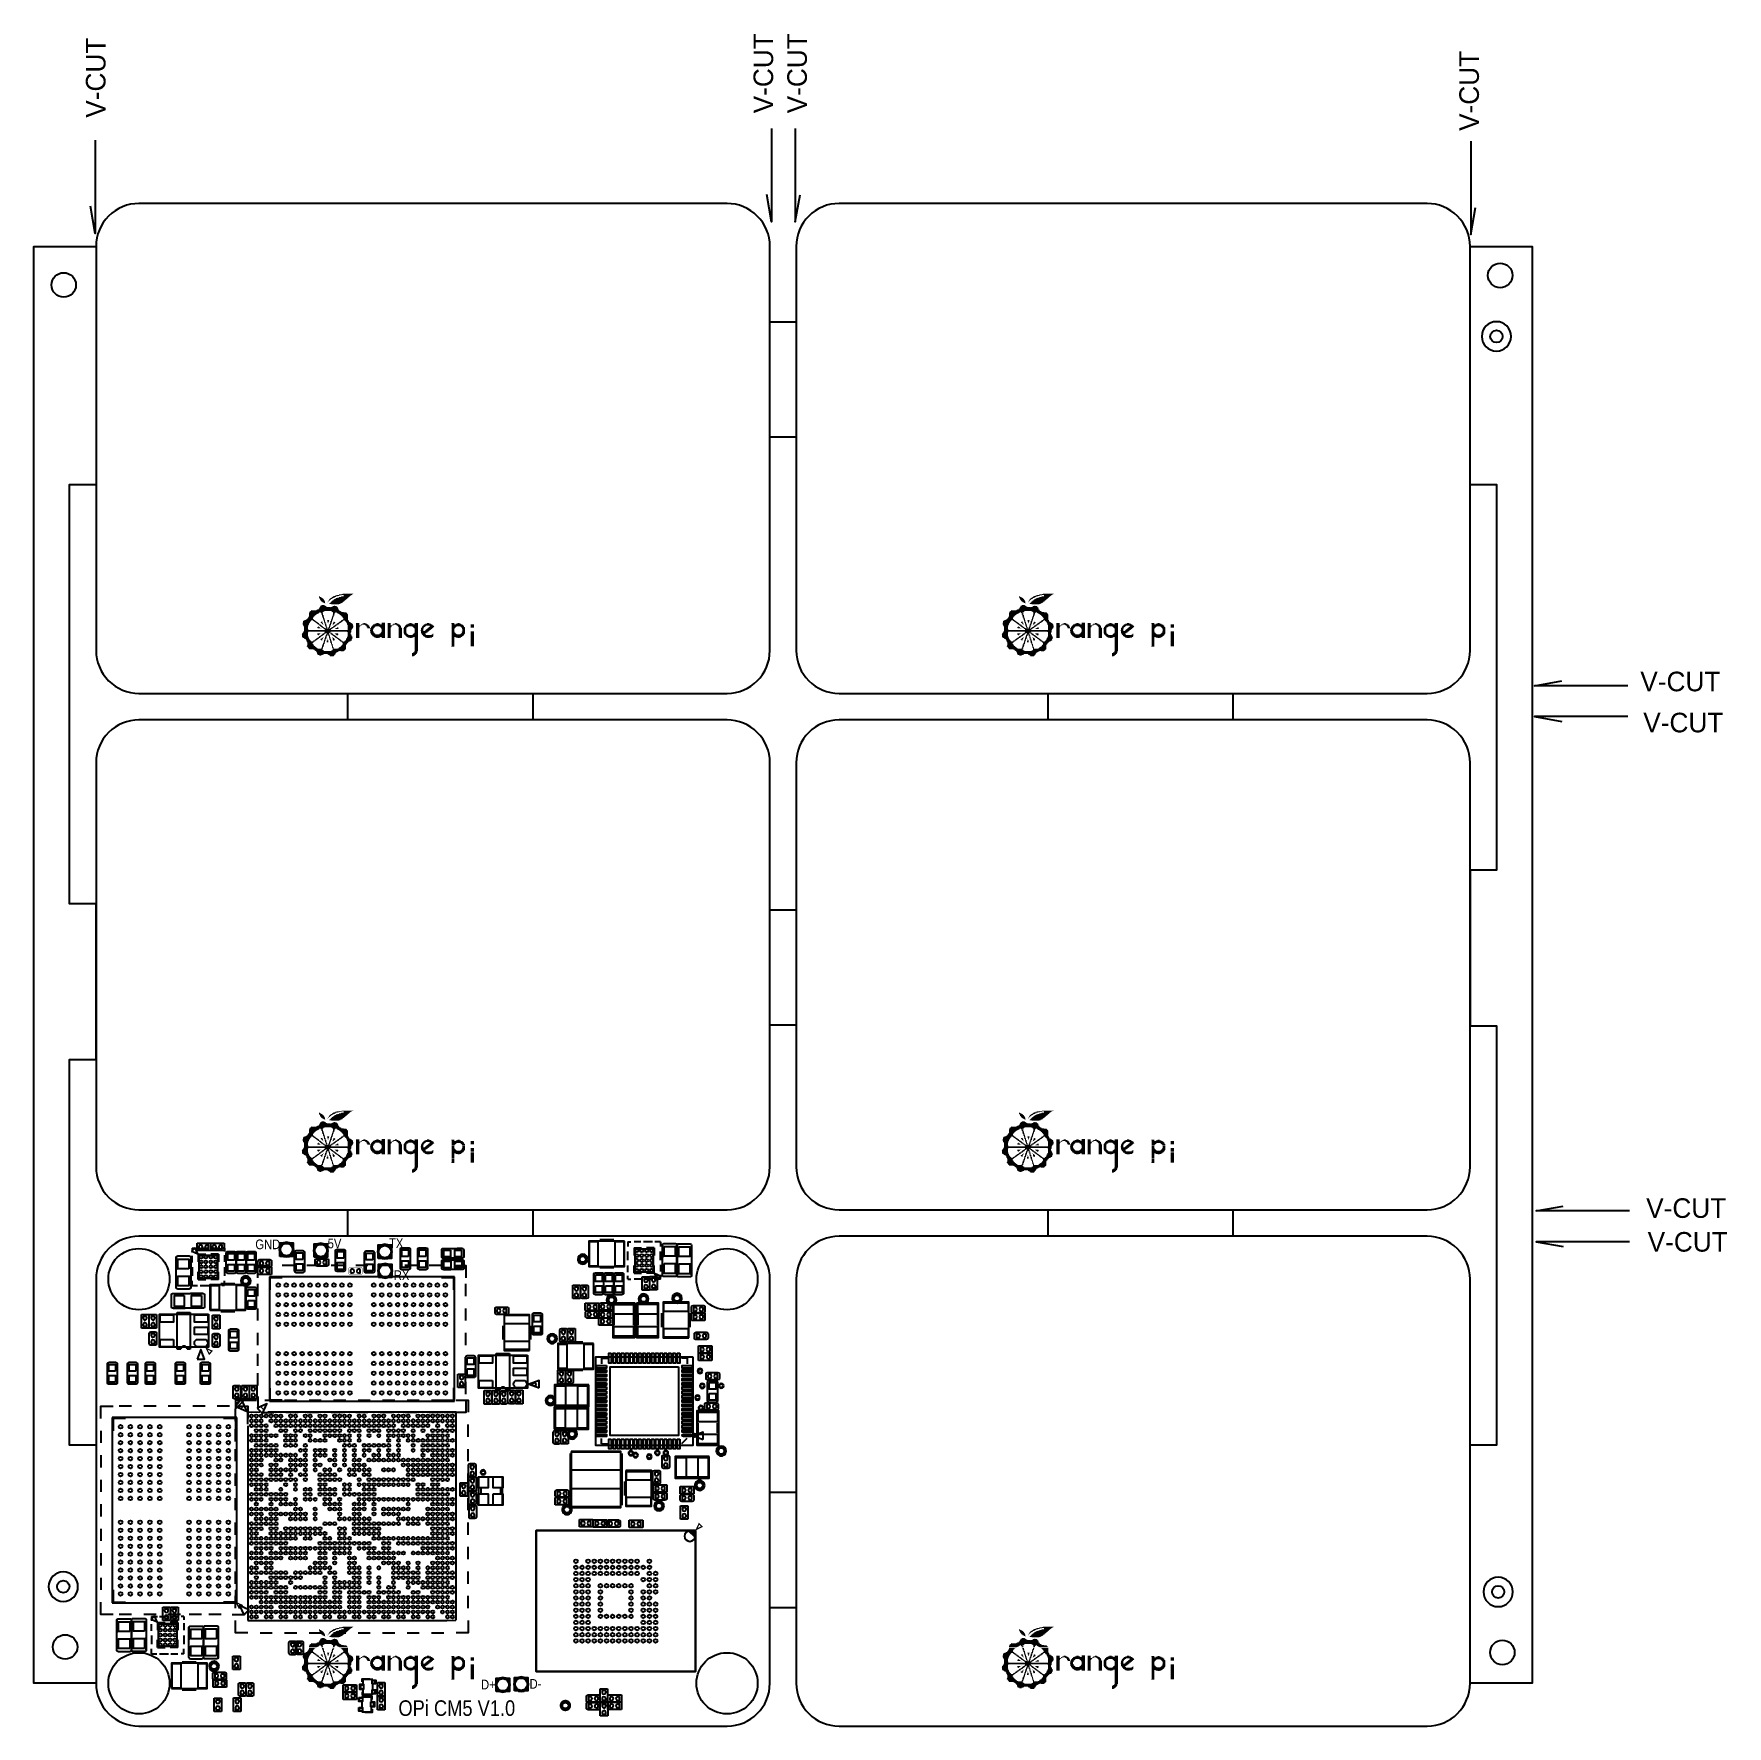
# Model space of a CAD drawing. Extents: x 24 to 162, y 5 to 143.
import ezdxf

# ---------------------------------------------------------------- set-up
doc = ezdxf.new("R2010")
doc.units = 0
for name, color, linetype in [('BG_OUTLINE', 7, 'CONTINUOUS'), ('BG_SILKSCREEN_TOP', 7, 'CONTINUOUS'), ('PG_ASSEMBLY_TOP', 200, 'CONTINUOUS'), ('PG_SILKSCREEN_TOP', 73, 'CONTINUOUS'), ('PIN_TOP', 110, 'CONTINUOUS')]:
    doc.layers.add(name, color=color, linetype=linetype)

msp = doc.modelspace()

# ---------------------------------------------------------------- texts
at = {"layer": 'BG_OUTLINE'}
for p in [(29.397198, 136.115298), (83.894422, 136.47547), (86.649052, 136.47547), (141.505178, 135.038084)]:
    msp.add_text('V-CUT', height=1.6002, rotation=90, dxfattribs=at).set_placement(p)
for p in [(154.680412, 89.28481), (154.919934, 85.930994), (155.15971, 46.285658), (155.279344, 43.531028)]:
    msp.add_text('V-CUT', height=1.6002, dxfattribs=at).set_placement(p)
at = {"layer": 'BG_SILKSCREEN_TOP'}
for s, height, width, p in [('GND', 0.7874, 0.869032, (41.626282, 43.731942)), ('5V', 0.7874, 0.869032, (47.532544, 43.798998)), ('TX', 0.7874, 0.869032, (52.540408, 43.829224)), ('RX', 0.7874, 0.869032, (52.930044, 41.209468)), ('D+', 0.7874, 0.869032, (60.050172, 7.790942)), ('D-', 0.7874, 0.869032, (64.011302, 7.845806)), ('OPi CM5 V1.0', 1.27, 0.8782, (53.307488, 5.62483))]:
    msp.add_text(s, height=height, dxfattribs=dict(at, width=width)).set_placement(p)

# ---------------------------------------------------------------- blocks, each defined once
blk = doc.blocks.new('FIGURE_CIRCLE')
blk.add_circle((0, 0), 0.5)

# ---------------------------------------------------------------- linework, layer by layer
at = {"layer": 'BG_OUTLINE'}
for points in [[(28.556204, 134.29234), (28.556204, 126.67234), (28.167076, 128.888236)], [(83.76031, 135.246618), (83.76031, 127.626618), (83.371182, 129.842514)], [(85.705442, 135.224266), (85.705442, 127.604266), (86.09457, 129.820162)], [(140.849858, 134.202678), (140.849858, 126.582678), (141.238986, 128.798574)], [(28.629356, 8.286242), (23.549356, 8.286242), (23.549356, 125.614176), (28.629356, 125.614176), (28.629356, 101.14915)], [(140.779246, 125.614176), (145.859246, 125.614176), (145.859246, 8.286242), (140.779246, 8.286242), (140.779246, 32.751268)], [(28.629356, 27.72791), (26.455624, 27.72791), (26.455624, 59.228482), (28.629356, 59.228482), (28.629356, 71.924418), (26.469848, 71.924418), (26.469848, 106.17327), (28.629356, 106.17327)], [(140.779246, 106.172508), (142.952978, 106.172508), (142.952978, 74.671936), (140.779246, 74.671936), (140.779246, 61.976), (142.938754, 61.976), (142.938754, 27.727148), (140.779246, 27.727148)], [(153.666444, 89.737184), (146.046444, 89.737184), (148.26234, 90.126312)], [(153.666444, 87.215726), (146.046444, 87.215726), (148.26234, 86.826598)], [(140.779246, 74.701908), (140.779246, 74.671936)], [(153.786078, 46.858428), (146.166078, 46.858428), (148.381974, 47.247556)], [(153.786078, 44.33697), (146.166078, 44.33697), (148.381974, 43.947842)]]:
    msp.add_lwpolyline(points, dxfattribs=at)
for points in [[(32.12973, 89.114376), (80.129634, 89.114376, 0.414205), (83.629246, 92.614242), (83.629246, 125.614176, 0.414226), (80.129634, 129.114296), (32.12973, 129.114296, 0.414268), (28.629356, 125.614176), (28.629356, 92.614242, 0.414248)], [(89.27973, 89.114376), (137.279634, 89.114376, 0.414205), (140.779246, 92.614242), (140.779246, 125.614176, 0.414226), (137.279634, 129.114296), (89.27973, 129.114296, 0.414268), (85.779356, 125.614176), (85.779356, 92.614242, 0.414248)], [(32.12973, 46.950376), (80.129634, 46.950376, 0.414205), (83.629246, 50.450242), (83.629246, 83.450176, 0.414226), (80.129634, 86.950296), (32.12973, 86.950296, 0.414268), (28.629356, 83.450176), (28.629356, 50.450242, 0.414248)], [(89.27973, 46.950376), (137.279634, 46.950376, 0.414205), (140.779246, 50.450242), (140.779246, 83.450176, 0.414226), (137.279634, 86.950296), (89.27973, 86.950296, 0.414268), (85.779356, 83.450176), (85.779356, 50.450242, 0.414248)], [(32.12973, 4.786376), (80.129634, 4.786376, 0.414205), (83.629246, 8.286242), (83.629246, 41.286176, 0.414226), (80.129634, 44.786296), (32.12973, 44.786296, 0.414268), (28.629356, 41.286176), (28.629356, 8.286242, 0.414248)], [(89.27973, 4.786376), (137.279634, 4.786376, 0.414205), (140.779246, 8.286242), (140.779246, 41.286176, 0.414226), (137.279634, 44.786296), (89.27973, 44.786296, 0.414268), (85.779356, 41.286176), (85.779356, 8.286242, 0.414248)]]:
    msp.add_lwpolyline(points, format="xyb", close=True, dxfattribs=at)
for points in [[(83.629246, 110.035086), (83.629246, 119.458486), (85.779356, 119.458486), (85.779356, 110.035086)], [(49.190402, 86.950296), (49.190402, 89.114376), (64.281812, 89.114376), (64.281812, 86.950296)], [(106.340402, 86.950296), (106.340402, 89.114376), (121.431812, 89.114376), (121.431812, 86.950296)], [(83.629246, 62.029086), (83.629246, 71.452486), (85.779356, 71.452486), (85.779356, 62.029086)], [(49.190402, 44.786296), (49.190402, 46.950376), (64.281812, 46.950376), (64.281812, 44.786296)], [(106.340402, 44.786296), (106.340402, 46.950376), (121.431812, 46.950376), (121.431812, 44.786296)], [(83.629246, 14.454886), (83.629246, 23.878286), (85.779356, 23.878286), (85.779356, 14.454886)]]:
    msp.add_lwpolyline(points, close=True, dxfattribs=at)
at = {"layer": 'BG_SILKSCREEN_TOP'}
for points, const_width in [([(46.81093, 97.015046), (46.892464, 97.015046)], 0.027178), ([(46.81093, 96.987614), (46.919388, 96.987614)], 0.027178), ([(46.81093, 96.96069), (47.0281, 96.96069)], 0.027178), ([(46.81093, 96.933766), (47.000922, 96.933766)], 0.027178), ([(46.865032, 96.906334), (47.082456, 96.906334)], 0.027178), ([(46.865032, 96.87941), (47.136558, 96.87941)], 0.027178), ([(46.865032, 96.851978), (47.136558, 96.851978)], 0.027178), ([(46.892464, 96.825054), (47.190914, 96.825054)], 0.027178), ([(46.892464, 96.797622), (47.218092, 96.797622)], 0.027178), ([(46.892464, 96.770698), (47.218092, 96.770698)], 0.027178), ([(46.946566, 96.74352), (47.245016, 96.74352)], 0.027178), ([(47.652432, 96.74352), (47.76089, 96.74352)], 0.027178), ([(47.679356, 96.797622), (47.814992, 96.797622)], 0.027178), ([(47.679356, 96.770698), (47.814992, 96.770698)], 0.027178), ([(47.706534, 96.825054), (47.896526, 96.825054)], 0.027178), ([(47.76089, 96.87941), (47.950882, 96.87941)], 0.027178), ([(47.76089, 96.851978), (47.950882, 96.851978)], 0.027178), ([(47.814992, 96.906334), (48.032416, 96.906334)], 0.027178), ([(47.896526, 96.96069), (48.140874, 96.96069)], 0.027178), ([(47.896526, 96.933766), (48.113696, 96.933766)], 0.027178), ([(47.950882, 96.987614), (48.222408, 96.987614)], 0.027178), ([(47.97806, 97.015046), (48.222408, 97.015046)], 0.027178), ([(48.004984, 96.74352), (49.0093, 96.74352)], 0.027178), ([(48.032416, 97.04197), (48.35779, 97.04197)], 0.027178), ([(48.05934, 96.770698), (49.063656, 96.770698)], 0.027178), ([(48.086518, 96.797622), (49.063656, 96.797622)], 0.027178), ([(48.140874, 96.825054), (49.117758, 96.825054)], 0.027178), ([(48.168052, 97.096326), (48.49368, 97.096326)], 0.027178), ([(48.168052, 97.069402), (48.49368, 97.069402)], 0.027178), ([(48.222408, 96.87941), (49.172114, 96.87941)], 0.027178), ([(48.222408, 96.851978), (49.144936, 96.851978)], 0.027178), ([(48.27651, 97.123758), (48.683672, 97.123758)], 0.027178), ([(48.330866, 96.906334), (49.199292, 96.906334)], 0.027178), ([(48.466502, 97.177606), (49.52492, 97.177606)], 0.027178), ([(48.466502, 97.150682), (49.52492, 97.150682)], 0.027178), ([(48.466502, 96.96069), (49.253648, 96.96069)], 0.027178), ([(48.466502, 96.933766), (49.253648, 96.933766)], 0.027178), ([(48.629316, 96.987614), (49.30775, 96.987614)], 0.027178), ([(48.656494, 97.015046), (49.30775, 97.015046)], 0.027178), ([(48.683672, 97.205038), (49.6062, 97.205038)], 0.027178), ([(48.764952, 97.231962), (49.633632, 97.231962)], 0.027178), ([(48.846486, 97.123758), (49.470818, 97.123758)], 0.027178), ([(48.846486, 97.096326), (49.416462, 97.096326)], 0.027178), ([(48.846486, 97.069402), (49.389284, 97.069402)], 0.027178), ([(48.846486, 97.04197), (49.362106, 97.04197)], 0.027178), ([(103.96093, 97.015046), (104.042464, 97.015046)], 0.027178), ([(103.96093, 96.987614), (104.069388, 96.987614)], 0.027178), ([(103.96093, 96.96069), (104.1781, 96.96069)], 0.027178), ([(103.96093, 96.933766), (104.150922, 96.933766)], 0.027178), ([(104.015032, 96.906334), (104.232456, 96.906334)], 0.027178), ([(104.015032, 96.87941), (104.286558, 96.87941)], 0.027178), ([(104.015032, 96.851978), (104.286558, 96.851978)], 0.027178), ([(104.042464, 96.825054), (104.340914, 96.825054)], 0.027178), ([(104.042464, 96.797622), (104.368092, 96.797622)], 0.027178), ([(104.042464, 96.770698), (104.368092, 96.770698)], 0.027178), ([(104.096566, 96.74352), (104.395016, 96.74352)], 0.027178), ([(104.802432, 96.74352), (104.91089, 96.74352)], 0.027178), ([(104.829356, 96.797622), (104.964992, 96.797622)], 0.027178), ([(104.829356, 96.770698), (104.964992, 96.770698)], 0.027178), ([(104.856534, 96.825054), (105.046526, 96.825054)], 0.027178), ([(104.91089, 96.87941), (105.100882, 96.87941)], 0.027178), ([(104.91089, 96.851978), (105.100882, 96.851978)], 0.027178), ([(104.964992, 96.906334), (105.182416, 96.906334)], 0.027178), ([(105.046526, 96.96069), (105.290874, 96.96069)], 0.027178), ([(105.046526, 96.933766), (105.263696, 96.933766)], 0.027178), ([(105.100882, 96.987614), (105.372408, 96.987614)], 0.027178), ([(105.12806, 97.015046), (105.372408, 97.015046)], 0.027178), ([(105.154984, 96.74352), (106.1593, 96.74352)], 0.027178), ([(105.182416, 97.04197), (105.50779, 97.04197)], 0.027178), ([(105.20934, 96.770698), (106.213656, 96.770698)], 0.027178), ([(105.236518, 96.797622), (106.213656, 96.797622)], 0.027178), ([(105.290874, 96.825054), (106.267758, 96.825054)], 0.027178), ([(105.318052, 97.096326), (105.64368, 97.096326)], 0.027178), ([(105.318052, 97.069402), (105.64368, 97.069402)], 0.027178), ([(105.372408, 96.87941), (106.322114, 96.87941)], 0.027178), ([(105.372408, 96.851978), (106.294936, 96.851978)], 0.027178), ([(105.42651, 97.123758), (105.833672, 97.123758)], 0.027178), ([(105.480866, 96.906334), (106.349292, 96.906334)], 0.027178), ([(105.616502, 97.177606), (106.67492, 97.177606)], 0.027178), ([(105.616502, 97.150682), (106.67492, 97.150682)], 0.027178), ([(105.616502, 96.96069), (106.403648, 96.96069)], 0.027178), ([(105.616502, 96.933766), (106.403648, 96.933766)], 0.027178), ([(105.779316, 96.987614), (106.45775, 96.987614)], 0.027178), ([(105.806494, 97.015046), (106.45775, 97.015046)], 0.027178), ([(105.833672, 97.205038), (106.7562, 97.205038)], 0.027178), ([(105.914952, 97.231962), (106.783632, 97.231962)], 0.027178), ([(105.996486, 97.123758), (106.620818, 97.123758)], 0.027178), ([(105.996486, 97.096326), (106.566462, 97.096326)], 0.027178), ([(105.996486, 97.069402), (106.539284, 97.069402)], 0.027178), ([(105.996486, 97.04197), (106.512106, 97.04197)], 0.027178), ([(45.942504, 95.35922), (46.37659, 95.35922)], 0.027178), ([(45.996606, 95.657924), (46.783752, 95.657924)], 0.027178), ([(45.996606, 95.631), (46.783752, 95.631)], 0.027178), ([(45.996606, 95.603568), (46.702472, 95.603568)], 0.027178), ([(45.996606, 95.576644), (46.620938, 95.576644)], 0.027178), ([(45.996606, 95.549212), (46.620938, 95.549212)], 0.027178), ([(45.996606, 95.522288), (46.566582, 95.522288)], 0.027178), ([(45.996606, 95.494856), (46.51248, 95.494856)], 0.027178), ([(45.996606, 95.467932), (46.51248, 95.467932)], 0.027178), ([(45.996606, 95.440754), (46.458124, 95.440754)], 0.027178), ([(45.996606, 95.413576), (46.430946, 95.413576)], 0.027178), ([(45.996606, 95.386652), (46.430946, 95.386652)], 0.027178), ([(46.023784, 95.739204), (47.163736, 95.739204)], 0.027178), ([(46.023784, 95.71228), (46.865032, 95.71228)], 0.027178), ([(46.023784, 95.684848), (46.865032, 95.684848)], 0.027178), ([(46.050962, 95.79356), (47.218092, 95.79356)], 0.027178), ([(46.050962, 95.766636), (47.218092, 95.766636)], 0.027178), ([(46.105318, 95.820992), (47.299372, 95.820992)], 0.027178), ([(46.159674, 95.87484), (48.520858, 95.87484)], 0.027178), ([(46.159674, 95.847916), (48.520858, 95.847916)], 0.027178), ([(46.213776, 95.902272), (46.240954, 95.902272)], 0.027178), ([(46.59376, 95.902272), (48.466502, 95.902272)], 0.027178), ([(46.620938, 95.929196), (48.466502, 95.929196)], 0.027178), ([(46.67504, 95.956628), (48.4124, 95.956628)], 0.027178), ([(46.783752, 96.010984), (48.4124, 96.010984)], 0.027178), ([(46.783752, 95.983552), (48.4124, 95.983552)], 0.027178), ([(46.81093, 96.037908), (48.4124, 96.037908)], 0.027178), ([(46.865032, 96.119188), (48.384968, 96.119188)], 0.027178), ([(46.865032, 96.092264), (48.384968, 96.092264)], 0.027178), ([(46.865032, 96.065086), (48.384968, 96.065086)], 0.027178), ([(46.892464, 96.173544), (47.489364, 96.173544)], 0.027178), ([(46.892464, 96.146366), (47.76089, 96.146366)], 0.027178), ([(46.946566, 96.716342), (47.245016, 96.716342)], 0.027178), ([(46.946566, 96.255078), (47.353728, 96.255078)], 0.027178), ([(46.946566, 96.227646), (47.408084, 96.227646)], 0.027178), ([(46.946566, 96.200976), (47.408084, 96.200976)], 0.027178), ([(46.973744, 96.689418), (47.299372, 96.689418)], 0.027178), ([(46.973744, 95.71228), (47.10938, 95.71228)], 0.027178), ([(46.973744, 95.684848), (47.10938, 95.684848)], 0.027178), ([(47.000922, 96.661986), (47.299372, 96.661986)], 0.027178), ([(47.000922, 96.635062), (47.299372, 96.635062)], 0.027178), ([(47.0281, 96.30918), (47.299372, 96.30918)], 0.027178), ([(47.0281, 95.657924), (47.10938, 95.657924)], 0.027178), ([(47.0281, 95.631), (47.163736, 95.631)], 0.027178), ([(47.0281, 95.603568), (47.163736, 95.603568)], 0.027178), ([(47.0281, 95.576644), (47.163736, 95.576644)], 0.027178), ([(47.0281, 95.549212), (47.163736, 95.549212)], 0.027178), ([(47.055024, 96.60763), (47.32655, 96.60763)], 0.027178), ([(47.055024, 96.282256), (47.272448, 96.282256)], 0.027178), ([(47.082456, 95.522288), (47.163736, 95.522288)], 0.027178), ([(47.082456, 95.494856), (47.218092, 95.494856)], 0.027178), ([(47.082456, 95.467932), (47.218092, 95.467932)], 0.027178), ([(47.082456, 95.440754), (47.218092, 95.440754)], 0.027178), ([(47.082456, 95.413576), (47.218092, 95.413576)], 0.027178), ([(47.10938, 96.580706), (47.32655, 96.580706)], 0.027178), ([(47.10938, 96.553528), (47.32655, 96.553528)], 0.027178), ([(47.10938, 95.386652), (47.218092, 95.386652)], 0.027178), ([(47.10938, 95.35922), (47.245016, 95.35922)], 0.027178), ([(47.136558, 95.71228), (47.163736, 95.71228)], 0.027178), ([(47.136558, 95.684848), (47.163736, 95.684848)], 0.027178), ([(47.136558, 95.657924), (47.163736, 95.657924)], 0.027178), ([(47.190914, 96.52635), (47.32655, 96.52635)], 0.027178), ([(47.218092, 96.499426), (47.32655, 96.499426)], 0.027178), ([(47.299372, 96.472248), (47.353728, 96.472248)], 0.027178), ([(47.54372, 96.580706), (47.570898, 96.580706)], 0.027178), ([(47.54372, 96.553528), (47.570898, 96.553528)], 0.027178), ([(47.570898, 96.60763), (47.598076, 96.60763)], 0.027178), ([(47.598076, 96.661986), (47.652432, 96.661986)], 0.027178), ([(47.598076, 96.635062), (47.652432, 96.635062)], 0.027178), ([(47.625, 96.689418), (47.706534, 96.689418)], 0.027178), ([(47.652432, 96.716342), (47.733712, 96.716342)], 0.027178), ([(47.679356, 96.44507), (48.57496, 96.44507)], 0.027178), ([(47.679356, 96.417638), (48.57496, 96.417638)], 0.027178), ([(47.706534, 96.472248), (48.656494, 96.472248)], 0.027178), ([(47.76089, 96.52635), (48.737774, 96.52635)], 0.027178), ([(47.76089, 96.499426), (48.737774, 96.499426)], 0.027178), ([(47.788068, 96.146366), (48.330866, 96.146366)], 0.027178), ([(47.814992, 96.580706), (48.792384, 96.580706)], 0.027178), ([(47.814992, 96.553528), (48.792384, 96.553528)], 0.027178), ([(47.814992, 95.820992), (48.602392, 95.820992)], 0.027178), ([(47.842424, 96.60763), (48.873664, 96.60763)], 0.027178), ([(47.842424, 96.390968), (48.466502, 96.390968)], 0.027178), ([(47.869348, 96.173544), (48.330866, 96.173544)], 0.027178), ([(47.896526, 96.661986), (48.900842, 96.661986)], 0.027178), ([(47.896526, 96.635062), (48.900842, 96.635062)], 0.027178), ([(47.896526, 95.79356), (48.656494, 95.79356)], 0.027178), ([(47.896526, 95.766636), (48.656494, 95.766636)], 0.027178), ([(47.896526, 95.386652), (48.032416, 95.386652)], 0.027178), ([(47.896526, 95.35922), (48.032416, 95.35922)], 0.027178), ([(47.950882, 96.689418), (48.954944, 96.689418)], 0.027178), ([(47.950882, 96.227646), (48.27651, 96.227646)], 0.027178), ([(47.950882, 96.200976), (48.27651, 96.200976)], 0.027178), ([(47.950882, 95.739204), (48.846486, 95.739204)], 0.027178), ([(47.950882, 95.522288), (48.086518, 95.522288)], 0.027178), ([(47.950882, 95.494856), (48.086518, 95.494856)], 0.027178), ([(47.950882, 95.467932), (48.086518, 95.467932)], 0.027178), ([(47.950882, 95.440754), (48.032416, 95.440754)], 0.027178), ([(47.950882, 95.413576), (48.032416, 95.413576)], 0.027178), ([(47.97806, 95.71228), (48.168052, 95.71228)], 0.027178), ([(47.97806, 95.684848), (48.168052, 95.684848)], 0.027178), ([(47.97806, 95.657924), (48.113696, 95.657924)], 0.027178), ([(47.97806, 95.631), (48.113696, 95.631)], 0.027178), ([(47.97806, 95.603568), (48.113696, 95.603568)], 0.027178), ([(47.97806, 95.576644), (48.113696, 95.576644)], 0.027178), ([(47.97806, 95.549212), (48.086518, 95.549212)], 0.027178), ([(48.004984, 96.716342), (48.982122, 96.716342)], 0.027178), ([(48.05934, 96.255078), (48.140874, 96.255078)], 0.027178), ([(48.27651, 95.71228), (49.063656, 95.71228)], 0.027178), ([(48.27651, 95.684848), (49.090834, 95.684848)], 0.027178), ([(48.330866, 95.657924), (49.117758, 95.657924)], 0.027178), ([(48.35779, 95.631), (49.117758, 95.631)], 0.027178), ([(48.439324, 95.956628), (48.466502, 95.956628)], 0.027178), ([(48.439324, 95.603568), (49.172114, 95.603568)], 0.027178), ([(48.49368, 95.576644), (49.172114, 95.576644)], 0.027178), ([(48.49368, 95.549212), (49.199292, 95.549212)], 0.027178), ([(48.547782, 95.522288), (49.199292, 95.522288)], 0.027178), ([(48.602392, 95.494856), (49.199292, 95.494856)], 0.027178), ([(48.602392, 95.467932), (49.199292, 95.467932)], 0.027178), ([(48.656494, 95.440754), (49.199292, 95.440754)], 0.027178), ([(48.683672, 95.413576), (49.199292, 95.413576)], 0.027178), ([(48.683672, 95.386652), (49.199292, 95.386652)], 0.027178), ([(48.737774, 95.35922), (49.199292, 95.35922)], 0.027178), ([(103.092504, 95.35922), (103.52659, 95.35922)], 0.027178), ([(103.146606, 95.657924), (103.933752, 95.657924)], 0.027178), ([(103.146606, 95.631), (103.933752, 95.631)], 0.027178), ([(103.146606, 95.603568), (103.852472, 95.603568)], 0.027178), ([(103.146606, 95.576644), (103.770938, 95.576644)], 0.027178), ([(103.146606, 95.549212), (103.770938, 95.549212)], 0.027178), ([(103.146606, 95.522288), (103.716582, 95.522288)], 0.027178), ([(103.146606, 95.494856), (103.66248, 95.494856)], 0.027178), ([(103.146606, 95.467932), (103.66248, 95.467932)], 0.027178), ([(103.146606, 95.440754), (103.608124, 95.440754)], 0.027178), ([(103.146606, 95.413576), (103.580946, 95.413576)], 0.027178), ([(103.146606, 95.386652), (103.580946, 95.386652)], 0.027178), ([(103.173784, 95.739204), (104.313736, 95.739204)], 0.027178), ([(103.173784, 95.71228), (104.015032, 95.71228)], 0.027178), ([(103.173784, 95.684848), (104.015032, 95.684848)], 0.027178), ([(103.200962, 95.79356), (104.368092, 95.79356)], 0.027178), ([(103.200962, 95.766636), (104.368092, 95.766636)], 0.027178), ([(103.255318, 95.820992), (104.449372, 95.820992)], 0.027178), ([(103.309674, 95.87484), (105.670858, 95.87484)], 0.027178), ([(103.309674, 95.847916), (105.670858, 95.847916)], 0.027178), ([(103.363776, 95.902272), (103.390954, 95.902272)], 0.027178), ([(103.74376, 95.902272), (105.616502, 95.902272)], 0.027178), ([(103.770938, 95.929196), (105.616502, 95.929196)], 0.027178), ([(103.82504, 95.956628), (105.5624, 95.956628)], 0.027178), ([(103.933752, 96.010984), (105.5624, 96.010984)], 0.027178), ([(103.933752, 95.983552), (105.5624, 95.983552)], 0.027178), ([(103.96093, 96.037908), (105.5624, 96.037908)], 0.027178), ([(104.015032, 96.119188), (105.534968, 96.119188)], 0.027178), ([(104.015032, 96.092264), (105.534968, 96.092264)], 0.027178), ([(104.015032, 96.065086), (105.534968, 96.065086)], 0.027178), ([(104.042464, 96.173544), (104.639364, 96.173544)], 0.027178), ([(104.042464, 96.146366), (104.91089, 96.146366)], 0.027178), ([(104.096566, 96.716342), (104.395016, 96.716342)], 0.027178), ([(104.096566, 96.255078), (104.503728, 96.255078)], 0.027178), ([(104.096566, 96.227646), (104.558084, 96.227646)], 0.027178), ([(104.096566, 96.200976), (104.558084, 96.200976)], 0.027178), ([(104.123744, 96.689418), (104.449372, 96.689418)], 0.027178), ([(104.123744, 95.71228), (104.25938, 95.71228)], 0.027178), ([(104.123744, 95.684848), (104.25938, 95.684848)], 0.027178), ([(104.150922, 96.661986), (104.449372, 96.661986)], 0.027178), ([(104.150922, 96.635062), (104.449372, 96.635062)], 0.027178), ([(104.1781, 96.30918), (104.449372, 96.30918)], 0.027178), ([(104.1781, 95.657924), (104.25938, 95.657924)], 0.027178), ([(104.1781, 95.631), (104.313736, 95.631)], 0.027178), ([(104.1781, 95.603568), (104.313736, 95.603568)], 0.027178), ([(104.1781, 95.576644), (104.313736, 95.576644)], 0.027178), ([(104.1781, 95.549212), (104.313736, 95.549212)], 0.027178), ([(104.205024, 96.60763), (104.47655, 96.60763)], 0.027178), ([(104.205024, 96.282256), (104.422448, 96.282256)], 0.027178), ([(104.232456, 95.522288), (104.313736, 95.522288)], 0.027178), ([(104.232456, 95.494856), (104.368092, 95.494856)], 0.027178), ([(104.232456, 95.467932), (104.368092, 95.467932)], 0.027178), ([(104.232456, 95.440754), (104.368092, 95.440754)], 0.027178), ([(104.232456, 95.413576), (104.368092, 95.413576)], 0.027178), ([(104.25938, 96.580706), (104.47655, 96.580706)], 0.027178), ([(104.25938, 96.553528), (104.47655, 96.553528)], 0.027178), ([(104.25938, 95.386652), (104.368092, 95.386652)], 0.027178), ([(104.25938, 95.35922), (104.395016, 95.35922)], 0.027178), ([(104.286558, 95.71228), (104.313736, 95.71228)], 0.027178), ([(104.286558, 95.684848), (104.313736, 95.684848)], 0.027178), ([(104.286558, 95.657924), (104.313736, 95.657924)], 0.027178), ([(104.340914, 96.52635), (104.47655, 96.52635)], 0.027178), ([(104.368092, 96.499426), (104.47655, 96.499426)], 0.027178), ([(104.449372, 96.472248), (104.503728, 96.472248)], 0.027178), ([(104.69372, 96.580706), (104.720898, 96.580706)], 0.027178), ([(104.69372, 96.553528), (104.720898, 96.553528)], 0.027178), ([(104.720898, 96.60763), (104.748076, 96.60763)], 0.027178), ([(104.748076, 96.661986), (104.802432, 96.661986)], 0.027178), ([(104.748076, 96.635062), (104.802432, 96.635062)], 0.027178), ([(104.775, 96.689418), (104.856534, 96.689418)], 0.027178), ([(104.802432, 96.716342), (104.883712, 96.716342)], 0.027178), ([(104.829356, 96.44507), (105.72496, 96.44507)], 0.027178), ([(104.829356, 96.417638), (105.72496, 96.417638)], 0.027178), ([(104.856534, 96.472248), (105.806494, 96.472248)], 0.027178), ([(104.91089, 96.52635), (105.887774, 96.52635)], 0.027178), ([(104.91089, 96.499426), (105.887774, 96.499426)], 0.027178), ([(104.938068, 96.146366), (105.480866, 96.146366)], 0.027178), ([(104.964992, 96.580706), (105.942384, 96.580706)], 0.027178), ([(104.964992, 96.553528), (105.942384, 96.553528)], 0.027178), ([(104.964992, 95.820992), (105.752392, 95.820992)], 0.027178), ([(104.992424, 96.60763), (106.023664, 96.60763)], 0.027178), ([(104.992424, 96.390968), (105.616502, 96.390968)], 0.027178), ([(105.019348, 96.173544), (105.480866, 96.173544)], 0.027178), ([(105.046526, 96.661986), (106.050842, 96.661986)], 0.027178), ([(105.046526, 96.635062), (106.050842, 96.635062)], 0.027178), ([(105.046526, 95.79356), (105.806494, 95.79356)], 0.027178), ([(105.046526, 95.766636), (105.806494, 95.766636)], 0.027178), ([(105.046526, 95.386652), (105.182416, 95.386652)], 0.027178), ([(105.046526, 95.35922), (105.182416, 95.35922)], 0.027178), ([(105.100882, 96.689418), (106.104944, 96.689418)], 0.027178), ([(105.100882, 96.227646), (105.42651, 96.227646)], 0.027178), ([(105.100882, 96.200976), (105.42651, 96.200976)], 0.027178), ([(105.100882, 95.739204), (105.996486, 95.739204)], 0.027178), ([(105.100882, 95.522288), (105.236518, 95.522288)], 0.027178), ([(105.100882, 95.494856), (105.236518, 95.494856)], 0.027178), ([(105.100882, 95.467932), (105.236518, 95.467932)], 0.027178), ([(105.100882, 95.440754), (105.182416, 95.440754)], 0.027178), ([(105.100882, 95.413576), (105.182416, 95.413576)], 0.027178), ([(105.12806, 95.71228), (105.318052, 95.71228)], 0.027178), ([(105.12806, 95.684848), (105.318052, 95.684848)], 0.027178), ([(105.12806, 95.657924), (105.263696, 95.657924)], 0.027178), ([(105.12806, 95.631), (105.263696, 95.631)], 0.027178), ([(105.12806, 95.603568), (105.263696, 95.603568)], 0.027178), ([(105.12806, 95.576644), (105.263696, 95.576644)], 0.027178), ([(105.12806, 95.549212), (105.236518, 95.549212)], 0.027178), ([(105.154984, 96.716342), (106.132122, 96.716342)], 0.027178), ([(105.20934, 96.255078), (105.290874, 96.255078)], 0.027178), ([(105.42651, 95.71228), (106.213656, 95.71228)], 0.027178), ([(105.42651, 95.684848), (106.240834, 95.684848)], 0.027178), ([(105.480866, 95.657924), (106.267758, 95.657924)], 0.027178), ([(105.50779, 95.631), (106.267758, 95.631)], 0.027178), ([(105.589324, 95.956628), (105.616502, 95.956628)], 0.027178), ([(105.589324, 95.603568), (106.322114, 95.603568)], 0.027178), ([(105.64368, 95.576644), (106.322114, 95.576644)], 0.027178), ([(105.64368, 95.549212), (106.349292, 95.549212)], 0.027178), ([(105.697782, 95.522288), (106.349292, 95.522288)], 0.027178), ([(105.752392, 95.494856), (106.349292, 95.494856)], 0.027178), ([(105.752392, 95.467932), (106.349292, 95.467932)], 0.027178), ([(105.806494, 95.440754), (106.349292, 95.440754)], 0.027178), ([(105.833672, 95.413576), (106.349292, 95.413576)], 0.027178), ([(105.833672, 95.386652), (106.349292, 95.386652)], 0.027178), ([(105.887774, 95.35922), (106.349292, 95.35922)], 0.027178), ([(45.42663, 94.002352), (45.915326, 94.002352)], 0.027178), ([(45.48124, 94.870778), (46.050962, 94.870778)], 0.027178), ([(45.48124, 94.8436), (46.023784, 94.8436)], 0.027178), ([(45.48124, 94.816422), (46.023784, 94.816422)], 0.027178), ([(45.48124, 94.789498), (45.996606, 94.789498)], 0.027178), ([(45.48124, 94.76232), (45.996606, 94.76232)], 0.027178), ([(45.48124, 94.735142), (45.996606, 94.735142)], 0.027178), ([(45.48124, 94.056708), (45.915326, 94.056708)], 0.027178), ([(45.48124, 94.029784), (45.915326, 94.029784)], 0.027178), ([(45.508164, 95.006414), (46.132496, 95.006414)], 0.027178), ([(45.508164, 94.97949), (46.132496, 94.97949)], 0.027178), ([(45.508164, 94.952312), (46.105318, 94.952312)], 0.027178), ([(45.508164, 94.92488), (46.07814, 94.92488)], 0.027178), ([(45.508164, 94.89821), (46.07814, 94.89821)], 0.027178), ([(45.508164, 94.708218), (45.969682, 94.708218)], 0.027178), ([(45.508164, 94.680786), (45.942504, 94.680786)], 0.027178), ([(45.508164, 94.653862), (45.942504, 94.653862)], 0.027178), ([(45.508164, 94.083886), (45.915326, 94.083886)], 0.027178), ([(45.535342, 94.137988), (45.942504, 94.137988)], 0.027178), ([(45.535342, 94.111064), (45.942504, 94.111064)], 0.027178), ([(45.56252, 95.06077), (46.159674, 95.06077)], 0.027178), ([(45.56252, 95.033592), (46.186598, 95.033592)], 0.027178), ([(45.56252, 94.62643), (45.942504, 94.62643)], 0.027178), ([(45.56252, 94.599506), (45.942504, 94.599506)], 0.027178), ([(45.56252, 94.572328), (45.915326, 94.572328)], 0.027178), ([(45.56252, 94.192344), (49.470818, 94.192344)], 0.027178), ([(45.56252, 94.165166), (49.470818, 94.165166)], 0.027178), ([(45.589698, 94.54515), (45.915326, 94.54515)], 0.027178), ([(45.589698, 94.518226), (45.915326, 94.518226)], 0.027178), ([(45.589698, 94.490794), (45.915326, 94.490794)], 0.027178), ([(45.589698, 94.46387), (45.915326, 94.46387)], 0.027178), ([(45.589698, 94.436438), (45.915326, 94.436438)], 0.027178), ([(45.589698, 94.409514), (45.915326, 94.409514)], 0.027178), ([(45.589698, 94.382336), (45.915326, 94.382336)], 0.027178), ([(45.589698, 94.355158), (45.942504, 94.355158)], 0.027178), ([(45.589698, 94.32798), (45.942504, 94.32798)], 0.027178), ([(45.589698, 94.301056), (45.942504, 94.301056)], 0.027178), ([(45.589698, 94.273878), (49.470818, 94.273878)], 0.027178), ([(45.589698, 94.246446), (49.470818, 94.246446)], 0.027178), ([(45.589698, 94.219776), (49.470818, 94.219776)], 0.027178), ([(45.6438, 95.088202), (46.458124, 95.088202)], 0.027178), ([(45.725334, 95.114872), (46.403768, 95.114872)], 0.027178), ([(45.752512, 95.142304), (46.403768, 95.142304)], 0.027178), ([(45.833792, 95.169482), (46.349666, 95.169482)], 0.027178), ([(45.86097, 95.223584), (46.322488, 95.223584)], 0.027178), ([(45.86097, 95.196406), (46.322488, 95.196406)], 0.027178), ([(45.888148, 95.250762), (46.322488, 95.250762)], 0.027178), ([(45.915326, 95.27794), (46.322488, 95.27794)], 0.027178), ([(45.942504, 95.332296), (46.37659, 95.332296)], 0.027178), ([(45.942504, 95.304864), (46.349666, 95.304864)], 0.027178), ([(46.322488, 95.06077), (46.51248, 95.06077)], 0.027178), ([(46.322488, 95.033592), (46.51248, 95.033592)], 0.027178), ([(46.37659, 95.006414), (46.59376, 95.006414)], 0.027178), ([(46.403768, 94.97949), (46.566582, 94.97949)], 0.027178), ([(46.458124, 94.952312), (46.648116, 94.952312)], 0.027178), ([(46.51248, 94.92488), (46.702472, 94.92488)], 0.027178), ([(46.51248, 94.89821), (46.702472, 94.89821)], 0.027178), ([(46.566582, 94.870778), (46.756574, 94.870778)], 0.027178), ([(46.620938, 94.8436), (46.81093, 94.8436)], 0.027178), ([(46.620938, 94.816422), (46.81093, 94.816422)], 0.027178), ([(46.67504, 94.789498), (46.865032, 94.789498)], 0.027178), ([(46.67504, 94.518226), (46.865032, 94.518226)], 0.027178), ([(46.67504, 94.490794), (46.892464, 94.490794)], 0.027178), ([(46.67504, 94.46387), (46.892464, 94.46387)], 0.027178), ([(46.67504, 94.002352), (46.973744, 94.002352)], 0.027178), ([(46.702472, 94.76232), (46.865032, 94.76232)], 0.027178), ([(46.702472, 94.436438), (46.973744, 94.436438)], 0.027178), ([(46.72965, 94.735142), (46.946566, 94.735142)], 0.027178), ([(46.72965, 94.572328), (46.783752, 94.572328)], 0.027178), ([(46.72965, 94.54515), (46.783752, 94.54515)], 0.027178), ([(46.81093, 94.708218), (47.000922, 94.708218)], 0.027178), ([(46.81093, 94.680786), (47.000922, 94.680786)], 0.027178), ([(46.865032, 94.653862), (47.055024, 94.653862)], 0.027178), ([(46.919388, 94.62643), (47.082456, 94.62643)], 0.027178), ([(46.919388, 94.599506), (47.10938, 94.599506)], 0.027178), ([(46.973744, 94.92488), (47.10938, 94.92488)], 0.027178), ([(46.973744, 94.89821), (47.10938, 94.89821)], 0.027178), ([(46.973744, 94.572328), (47.163736, 94.572328)], 0.027178), ([(47.000922, 94.952312), (47.136558, 94.952312)], 0.027178), ([(47.000922, 94.870778), (47.136558, 94.870778)], 0.027178), ([(47.000922, 94.54515), (47.163736, 94.54515)], 0.027178), ([(47.000922, 94.409514), (47.0281, 94.409514)], 0.027178), ([(47.000922, 94.029784), (47.0281, 94.029784)], 0.027178), ([(47.0281, 94.518226), (47.218092, 94.518226)], 0.027178), ([(47.055024, 94.8436), (47.163736, 94.8436)], 0.027178), ([(47.055024, 94.816422), (47.163736, 94.816422)], 0.027178), ([(47.10938, 95.332296), (47.245016, 95.332296)], 0.027178), ([(47.10938, 95.304864), (47.245016, 95.304864)], 0.027178), ([(47.10938, 94.789498), (47.163736, 94.789498)], 0.027178), ([(47.10938, 94.76232), (47.163736, 94.76232)], 0.027178), ([(47.10938, 94.490794), (47.272448, 94.490794)], 0.027178), ([(47.10938, 94.46387), (47.272448, 94.46387)], 0.027178), ([(47.163736, 95.27794), (47.245016, 95.27794)], 0.027178), ([(47.163736, 95.250762), (47.245016, 95.250762)], 0.027178), ([(47.163736, 95.223584), (47.299372, 95.223584)], 0.027178), ([(47.163736, 95.196406), (47.299372, 95.196406)], 0.027178), ([(47.163736, 95.169482), (47.299372, 95.169482)], 0.027178), ([(47.163736, 94.735142), (47.190914, 94.735142)], 0.027178), ([(47.163736, 94.436438), (47.353728, 94.436438)], 0.027178), ([(47.163736, 94.002352), (47.353728, 94.002352)], 0.027178), ([(47.190914, 95.142304), (47.299372, 95.142304)], 0.027178), ([(47.190914, 94.708218), (47.218092, 94.708218)], 0.027178), ([(47.218092, 95.114872), (47.299372, 95.114872)], 0.027178), ([(47.218092, 95.088202), (47.32655, 95.088202)], 0.027178), ([(47.218092, 95.06077), (47.32655, 95.06077)], 0.027178), ([(47.218092, 95.033592), (47.32655, 95.033592)], 0.027178), ([(47.218092, 94.409514), (47.516542, 94.409514)], 0.027178), ([(47.218092, 94.382336), (47.706534, 94.382336)], 0.027178), ([(47.245016, 95.006414), (47.32655, 95.006414)], 0.027178), ([(47.245016, 94.97949), (47.32655, 94.97949)], 0.027178), ([(47.245016, 94.952312), (47.32655, 94.952312)], 0.027178), ([(47.245016, 94.92488), (47.380906, 94.92488)], 0.027178), ([(47.245016, 94.89821), (47.380906, 94.89821)], 0.027178), ([(47.245016, 94.056708), (47.652432, 94.056708)], 0.027178), ([(47.245016, 94.029784), (47.408084, 94.029784)], 0.027178), ([(47.299372, 94.870778), (47.380906, 94.870778)], 0.027178), ([(47.299372, 94.8436), (47.380906, 94.8436)], 0.027178), ([(47.299372, 94.816422), (47.380906, 94.816422)], 0.027178), ([(47.299372, 94.789498), (47.435008, 94.789498)], 0.027178), ([(47.299372, 94.76232), (47.435008, 94.76232)], 0.027178), ([(47.299372, 94.355158), (47.842424, 94.355158)], 0.027178), ([(47.299372, 94.32798), (47.814992, 94.32798)], 0.027178), ([(47.299372, 94.301056), (47.814992, 94.301056)], 0.027178), ([(47.299372, 94.137988), (47.788068, 94.137988)], 0.027178), ([(47.299372, 94.111064), (47.76089, 94.111064)], 0.027178), ([(47.299372, 94.083886), (47.76089, 94.083886)], 0.027178), ([(47.32655, 94.735142), (47.435008, 94.735142)], 0.027178), ([(47.32655, 94.708218), (47.435008, 94.708218)], 0.027178), ([(47.32655, 94.680786), (47.435008, 94.680786)], 0.027178), ([(47.32655, 94.653862), (47.46244, 94.653862)], 0.027178), ([(47.353728, 94.952312), (47.380906, 94.952312)], 0.027178), ([(47.353728, 94.62643), (47.46244, 94.62643)], 0.027178), ([(47.353728, 94.599506), (47.46244, 94.599506)], 0.027178), ([(47.380906, 94.572328), (47.46244, 94.572328)], 0.027178), ([(47.380906, 94.54515), (47.489364, 94.54515)], 0.027178), ([(47.380906, 94.518226), (47.516542, 94.518226)], 0.027178), ([(47.408084, 94.490794), (47.516542, 94.490794)], 0.027178), ([(47.435008, 94.46387), (47.516542, 94.46387)], 0.027178), ([(47.435008, 94.436438), (47.516542, 94.436438)], 0.027178), ([(47.46244, 94.029784), (47.652432, 94.029784)], 0.027178), ([(47.46244, 94.002352), (47.652432, 94.002352)], 0.027178), ([(47.489364, 95.088202), (47.679356, 95.088202)], 0.027178), ([(47.516542, 95.06077), (47.652432, 95.06077)], 0.027178), ([(47.516542, 95.033592), (47.652432, 95.033592)], 0.027178), ([(47.516542, 95.006414), (47.652432, 95.006414)], 0.027178), ([(47.516542, 94.97949), (47.652432, 94.97949)], 0.027178), ([(47.54372, 94.952312), (47.625, 94.952312)], 0.027178), ([(47.54372, 94.92488), (47.598076, 94.92488)], 0.027178), ([(47.54372, 94.89821), (47.598076, 94.89821)], 0.027178), ([(47.54372, 94.870778), (47.598076, 94.870778)], 0.027178), ([(47.570898, 94.8436), (47.598076, 94.8436)], 0.027178), ([(47.570898, 94.409514), (47.706534, 94.409514)], 0.027178), ([(47.598076, 94.490794), (47.733712, 94.490794)], 0.027178), ([(47.598076, 94.46387), (47.733712, 94.46387)], 0.027178), ([(47.598076, 94.436438), (47.706534, 94.436438)], 0.027178), ([(47.625, 94.518226), (47.733712, 94.518226)], 0.027178), ([(47.652432, 94.62643), (47.76089, 94.62643)], 0.027178), ([(47.652432, 94.599506), (47.76089, 94.599506)], 0.027178), ([(47.652432, 94.572328), (47.76089, 94.572328)], 0.027178), ([(47.652432, 94.54515), (47.76089, 94.54515)], 0.027178), ([(47.679356, 94.735142), (47.814992, 94.735142)], 0.027178), ([(47.679356, 94.708218), (47.814992, 94.708218)], 0.027178), ([(47.679356, 94.680786), (47.814992, 94.680786)], 0.027178), ([(47.679356, 94.653862), (47.76089, 94.653862)], 0.027178), ([(47.679356, 94.056708), (47.869348, 94.056708)], 0.027178), ([(47.706534, 94.76232), (47.814992, 94.76232)], 0.027178), ([(47.706534, 94.029784), (47.869348, 94.029784)], 0.027178), ([(47.733712, 94.870778), (47.869348, 94.870778)], 0.027178), ([(47.733712, 94.8436), (47.869348, 94.8436)], 0.027178), ([(47.733712, 94.816422), (47.869348, 94.816422)], 0.027178), ([(47.733712, 94.789498), (47.814992, 94.789498)], 0.027178), ([(47.733712, 94.409514), (47.896526, 94.409514)], 0.027178), ([(47.733712, 94.382336), (47.923704, 94.382336)], 0.027178), ([(47.76089, 95.006414), (47.896526, 95.006414)], 0.027178), ([(47.76089, 94.97949), (47.896526, 94.97949)], 0.027178), ([(47.76089, 94.952312), (47.896526, 94.952312)], 0.027178), ([(47.76089, 94.92488), (47.869348, 94.92488)], 0.027178), ([(47.76089, 94.89821), (47.869348, 94.89821)], 0.027178), ([(47.76089, 94.002352), (47.923704, 94.002352)], 0.027178), ([(47.788068, 94.436438), (47.97806, 94.436438)], 0.027178), ([(47.814992, 95.142304), (47.950882, 95.142304)], 0.027178), ([(47.814992, 95.114872), (47.950882, 95.114872)], 0.027178), ([(47.814992, 95.088202), (47.950882, 95.088202)], 0.027178), ([(47.814992, 95.06077), (47.923704, 95.06077)], 0.027178), ([(47.814992, 95.033592), (47.896526, 95.033592)], 0.027178), ([(47.842424, 94.490794), (48.032416, 94.490794)], 0.027178), ([(47.842424, 94.46387), (48.032416, 94.46387)], 0.027178), ([(47.869348, 95.27794), (47.97806, 95.27794)], 0.027178), ([(47.869348, 95.250762), (47.97806, 95.250762)], 0.027178), ([(47.869348, 95.223584), (47.97806, 95.223584)], 0.027178), ([(47.869348, 95.196406), (47.97806, 95.196406)], 0.027178), ([(47.869348, 95.169482), (47.950882, 95.169482)], 0.027178), ([(47.896526, 95.332296), (48.032416, 95.332296)], 0.027178), ([(47.896526, 95.304864), (47.97806, 95.304864)], 0.027178), ([(47.896526, 94.518226), (48.113696, 94.518226)], 0.027178), ([(47.923704, 94.680786), (47.950882, 94.680786)], 0.027178), ([(47.950882, 94.789498), (48.05934, 94.789498)], 0.027178), ([(47.950882, 94.76232), (48.05934, 94.76232)], 0.027178), ([(47.950882, 94.735142), (48.004984, 94.735142)], 0.027178), ([(47.97806, 94.8436), (48.113696, 94.8436)], 0.027178), ([(47.97806, 94.816422), (48.140874, 94.816422)], 0.027178), ([(47.97806, 94.572328), (48.168052, 94.572328)], 0.027178), ([(47.97806, 94.54515), (48.140874, 94.54515)], 0.027178), ([(48.004984, 94.92488), (48.140874, 94.92488)], 0.027178), ([(48.004984, 94.89821), (48.168052, 94.89821)], 0.027178), ([(48.004984, 94.870778), (48.168052, 94.870778)], 0.027178), ([(48.032416, 94.952312), (48.086518, 94.952312)], 0.027178), ([(48.032416, 94.62643), (48.222408, 94.62643)], 0.027178), ([(48.032416, 94.599506), (48.222408, 94.599506)], 0.027178), ([(48.086518, 94.653862), (48.27651, 94.653862)], 0.027178), ([(48.113696, 94.002352), (48.384968, 94.002352)], 0.027178), ([(48.140874, 94.680786), (48.330866, 94.680786)], 0.027178), ([(48.140874, 94.382336), (48.439324, 94.382336)], 0.027178), ([(48.168052, 94.708218), (48.330866, 94.708218)], 0.027178), ([(48.168052, 94.409514), (48.4124, 94.409514)], 0.027178), ([(48.194976, 94.735142), (48.4124, 94.735142)], 0.027178), ([(48.222408, 94.436438), (48.4124, 94.436438)], 0.027178), ([(48.27651, 94.789498), (48.466502, 94.789498)], 0.027178), ([(48.27651, 94.76232), (48.466502, 94.76232)], 0.027178), ([(48.303688, 94.490794), (48.4124, 94.490794)], 0.027178), ([(48.303688, 94.46387), (48.4124, 94.46387)], 0.027178), ([(48.330866, 94.8436), (48.520858, 94.8436)], 0.027178), ([(48.330866, 94.816422), (48.520858, 94.816422)], 0.027178), ([(48.384968, 94.870778), (48.602392, 94.870778)], 0.027178), ([(48.466502, 94.92488), (48.656494, 94.92488)], 0.027178), ([(48.466502, 94.89821), (48.656494, 94.89821)], 0.027178), ([(48.49368, 94.952312), (48.71085, 94.952312)], 0.027178), ([(48.57496, 95.006414), (48.764952, 95.006414)], 0.027178), ([(48.57496, 94.97949), (48.764952, 94.97949)], 0.027178), ([(48.629316, 95.06077), (48.819308, 95.06077)], 0.027178), ([(48.629316, 95.033592), (48.819308, 95.033592)], 0.027178), ([(48.683672, 95.088202), (49.253648, 95.088202)], 0.027178), ([(48.737774, 95.332296), (49.199292, 95.332296)], 0.027178), ([(48.764952, 95.304864), (49.199292, 95.304864)], 0.027178), ([(48.764952, 95.142304), (49.199292, 95.142304)], 0.027178), ([(48.764952, 95.114872), (49.199292, 95.114872)], 0.027178), ([(48.792384, 95.27794), (49.199292, 95.27794)], 0.027178), ([(48.819308, 95.250762), (49.199292, 95.250762)], 0.027178), ([(48.819308, 95.223584), (49.199292, 95.223584)], 0.027178), ([(48.819308, 95.196406), (49.199292, 95.196406)], 0.027178), ([(48.819308, 95.169482), (49.199292, 95.169482)], 0.027178), ([(48.927766, 95.06077), (49.253648, 95.06077)], 0.027178), ([(48.927766, 95.033592), (49.253648, 95.033592)], 0.027178), ([(48.982122, 95.006414), (49.30775, 95.006414)], 0.027178), ([(48.982122, 94.97949), (49.280826, 94.97949)], 0.027178), ([(49.036478, 94.952312), (49.280826, 94.952312)], 0.027178), ([(49.063656, 94.92488), (49.389284, 94.92488)], 0.027178), ([(49.063656, 94.89821), (49.389284, 94.89821)], 0.027178), ([(49.063656, 94.870778), (49.44364, 94.870778)], 0.027178), ([(49.090834, 94.8436), (49.497742, 94.8436)], 0.027178), ([(49.117758, 94.816422), (49.52492, 94.816422)], 0.027178), ([(49.117758, 94.789498), (49.579276, 94.789498)], 0.027178), ([(49.117758, 94.76232), (49.579276, 94.76232)], 0.027178), ([(49.117758, 94.735142), (49.6062, 94.735142)], 0.027178), ([(49.117758, 94.137988), (49.470818, 94.137988)], 0.027178), ([(49.144936, 94.708218), (49.6062, 94.708218)], 0.027178), ([(49.172114, 94.680786), (49.6062, 94.680786)], 0.027178), ([(49.172114, 94.653862), (49.6062, 94.653862)], 0.027178), ([(49.172114, 94.62643), (49.633632, 94.62643)], 0.027178), ([(49.172114, 94.599506), (49.633632, 94.599506)], 0.027178), ([(49.172114, 94.572328), (49.633632, 94.572328)], 0.027178), ([(49.172114, 94.54515), (49.633632, 94.54515)], 0.027178), ([(49.172114, 94.518226), (49.633632, 94.518226)], 0.027178), ([(49.172114, 94.490794), (49.6062, 94.490794)], 0.027178), ([(49.172114, 94.46387), (49.6062, 94.46387)], 0.027178), ([(49.172114, 94.436438), (49.6062, 94.436438)], 0.027178), ([(49.172114, 94.409514), (49.552098, 94.409514)], 0.027178), ([(49.172114, 94.382336), (49.552098, 94.382336)], 0.027178), ([(49.172114, 94.355158), (49.52492, 94.355158)], 0.027178), ([(49.172114, 94.32798), (49.497742, 94.32798)], 0.027178), ([(49.172114, 94.301056), (49.497742, 94.301056)], 0.027178), ([(49.172114, 94.111064), (49.470818, 94.111064)], 0.027178), ([(49.172114, 94.083886), (49.44364, 94.083886)], 0.027178), ([(49.172114, 94.056708), (49.416462, 94.056708)], 0.027178), ([(49.172114, 94.029784), (49.416462, 94.029784)], 0.027178), ([(49.172114, 94.002352), (49.416462, 94.002352)], 0.027178), ([(49.850802, 94.8436), (50.122074, 94.8436)], 0.027178), ([(49.850802, 94.816422), (50.122074, 94.816422)], 0.027178), ([(49.850802, 94.789498), (50.122074, 94.789498)], 0.027178), ([(49.850802, 94.76232), (50.122074, 94.76232)], 0.027178), ([(49.850802, 94.735142), (50.122074, 94.735142)], 0.027178), ([(49.850802, 94.708218), (50.122074, 94.708218)], 0.027178), ([(49.850802, 94.680786), (50.122074, 94.680786)], 0.027178), ([(49.850802, 94.653862), (50.25771, 94.653862)], 0.027178), ([(49.850802, 94.62643), (50.203608, 94.62643)], 0.027178), ([(49.850802, 94.599506), (50.203608, 94.599506)], 0.027178), ([(49.850802, 94.572328), (50.149252, 94.572328)], 0.027178), ([(49.850802, 94.54515), (50.149252, 94.54515)], 0.027178), ([(49.850802, 94.518226), (50.149252, 94.518226)], 0.027178), ([(49.850802, 94.490794), (50.122074, 94.490794)], 0.027178), ([(49.850802, 94.46387), (50.122074, 94.46387)], 0.027178), ([(49.850802, 94.436438), (50.122074, 94.436438)], 0.027178), ([(49.850802, 94.409514), (50.122074, 94.409514)], 0.027178), ([(49.850802, 94.382336), (50.122074, 94.382336)], 0.027178), ([(49.850802, 94.355158), (50.122074, 94.355158)], 0.027178), ([(49.850802, 94.32798), (50.122074, 94.32798)], 0.027178), ([(49.850802, 94.301056), (50.122074, 94.301056)], 0.027178), ([(49.850802, 94.273878), (50.122074, 94.273878)], 0.027178), ([(49.850802, 94.246446), (50.122074, 94.246446)], 0.027178), ([(49.850802, 94.219776), (50.122074, 94.219776)], 0.027178), ([(49.850802, 94.192344), (50.122074, 94.192344)], 0.027178), ([(49.850802, 94.165166), (50.122074, 94.165166)], 0.027178), ([(49.850802, 94.137988), (50.122074, 94.137988)], 0.027178), ([(49.850802, 94.111064), (50.122074, 94.111064)], 0.027178), ([(49.850802, 94.083886), (50.122074, 94.083886)], 0.027178), ([(49.850802, 94.056708), (50.122074, 94.056708)], 0.027178), ([(49.850802, 94.029784), (50.122074, 94.029784)], 0.027178), ([(49.850802, 94.002352), (50.122074, 94.002352)], 0.027178), ([(50.230532, 94.708218), (50.339244, 94.708218)], 0.027178), ([(50.230532, 94.680786), (50.339244, 94.680786)], 0.027178), ([(50.25771, 94.735142), (50.827686, 94.735142)], 0.027178), ([(50.339244, 94.789498), (50.746152, 94.789498)], 0.027178), ([(50.339244, 94.76232), (50.746152, 94.76232)], 0.027178), ([(50.447702, 94.8436), (50.610516, 94.8436)], 0.027178), ([(50.447702, 94.816422), (50.637694, 94.816422)], 0.027178), ([(50.55616, 94.708218), (50.854864, 94.708218)], 0.027178), ([(50.583592, 94.680786), (50.854864, 94.680786)], 0.027178), ([(50.637694, 94.653862), (50.90922, 94.653862)], 0.027178), ([(50.69205, 94.62643), (50.936144, 94.62643)], 0.027178), ([(50.69205, 94.599506), (50.936144, 94.599506)], 0.027178), ([(50.719228, 94.572328), (50.936144, 94.572328)], 0.027178), ([(50.719228, 94.54515), (50.963576, 94.54515)], 0.027178), ([(50.719228, 94.518226), (50.9905, 94.518226)], 0.027178), ([(50.773584, 94.490794), (50.9905, 94.490794)], 0.027178), ([(50.773584, 94.46387), (50.9905, 94.46387)], 0.027178), ([(50.773584, 94.436438), (51.289204, 94.436438)], 0.027178), ([(50.9905, 94.273878), (51.234848, 94.273878)], 0.027178), ([(50.9905, 94.246446), (51.234848, 94.246446)], 0.027178), ([(50.9905, 94.219776), (51.234848, 94.219776)], 0.027178), ([(51.017678, 94.409514), (51.289204, 94.409514)], 0.027178), ([(51.017678, 94.382336), (51.289204, 94.382336)], 0.027178), ([(51.017678, 94.355158), (51.289204, 94.355158)], 0.027178), ([(51.017678, 94.32798), (51.234848, 94.32798)], 0.027178), ([(51.017678, 94.301056), (51.234848, 94.301056)], 0.027178), ([(51.017678, 94.192344), (51.234848, 94.192344)], 0.027178), ([(51.017678, 94.165166), (51.289204, 94.165166)], 0.027178), ([(51.017678, 94.137988), (51.289204, 94.137988)], 0.027178), ([(51.017678, 94.111064), (51.289204, 94.111064)], 0.027178), ([(51.017678, 94.083886), (51.289204, 94.083886)], 0.027178), ([(51.017678, 94.056708), (51.34356, 94.056708)], 0.027178), ([(51.017678, 94.029784), (51.34356, 94.029784)], 0.027178), ([(51.072034, 94.518226), (51.397662, 94.518226)], 0.027178), ([(51.072034, 94.490794), (51.34356, 94.490794)], 0.027178), ([(51.072034, 94.46387), (51.34356, 94.46387)], 0.027178), ([(51.072034, 94.002352), (51.397662, 94.002352)], 0.027178), ([(51.099212, 94.572328), (51.42484, 94.572328)], 0.027178), ([(51.099212, 94.54515), (51.42484, 94.54515)], 0.027178), ([(51.153568, 94.62643), (52.211986, 94.62643)], 0.027178), ([(51.153568, 94.599506), (52.211986, 94.599506)], 0.027178), ([(51.180492, 94.653862), (52.211986, 94.653862)], 0.027178), ([(51.234848, 94.708218), (52.211986, 94.708218)], 0.027178), ([(51.234848, 94.680786), (52.211986, 94.680786)], 0.027178), ([(51.262026, 94.735142), (52.211986, 94.735142)], 0.027178), ([(51.370484, 94.789498), (51.832002, 94.789498)], 0.027178), ([(51.370484, 94.76232), (51.804824, 94.76232)], 0.027178), ([(51.50612, 94.8436), (51.696112, 94.8436)], 0.027178), ([(51.50612, 94.816422), (51.696112, 94.816422)], 0.027178), ([(51.750468, 94.572328), (52.211986, 94.572328)], 0.027178), ([(51.750468, 94.54515), (52.211986, 94.54515)], 0.027178), ([(51.804824, 94.518226), (52.211986, 94.518226)], 0.027178), ([(51.804824, 94.002352), (52.211986, 94.002352)], 0.027178), ([(51.858926, 94.490794), (52.211986, 94.490794)], 0.027178), ([(51.858926, 94.46387), (52.211986, 94.46387)], 0.027178), ([(51.858926, 94.056708), (52.211986, 94.056708)], 0.027178), ([(51.858926, 94.029784), (52.211986, 94.029784)], 0.027178), ([(51.886104, 94.436438), (52.211986, 94.436438)], 0.027178), ([(51.886104, 94.083886), (52.211986, 94.083886)], 0.027178), ([(51.913536, 94.409514), (52.211986, 94.409514)], 0.027178), ([(51.913536, 94.382336), (52.211986, 94.382336)], 0.027178), ([(51.913536, 94.137988), (52.211986, 94.137988)], 0.027178), ([(51.913536, 94.111064), (52.211986, 94.111064)], 0.027178), ([(51.94046, 94.870778), (52.211986, 94.870778)], 0.027178), ([(51.94046, 94.8436), (52.211986, 94.8436)], 0.027178), ([(51.94046, 94.816422), (52.211986, 94.816422)], 0.027178), ([(51.94046, 94.789498), (52.211986, 94.789498)], 0.027178), ([(51.94046, 94.76232), (52.211986, 94.76232)], 0.027178), ([(51.94046, 94.355158), (52.211986, 94.355158)], 0.027178), ([(51.94046, 94.32798), (52.211986, 94.32798)], 0.027178), ([(51.94046, 94.301056), (52.211986, 94.301056)], 0.027178), ([(51.94046, 94.273878), (52.211986, 94.273878)], 0.027178), ([(51.94046, 94.246446), (52.211986, 94.246446)], 0.027178), ([(51.94046, 94.219776), (52.211986, 94.219776)], 0.027178), ([(51.94046, 94.192344), (52.211986, 94.192344)], 0.027178), ([(51.94046, 94.165166), (52.211986, 94.165166)], 0.027178), ([(52.428902, 94.8436), (52.67325, 94.8436)], 0.027178), ([(52.428902, 94.816422), (52.67325, 94.816422)], 0.027178), ([(52.428902, 94.789498), (52.67325, 94.789498)], 0.027178), ([(52.428902, 94.76232), (52.67325, 94.76232)], 0.027178), ([(52.428902, 94.735142), (52.67325, 94.735142)], 0.027178), ([(52.428902, 94.708218), (52.67325, 94.708218)], 0.027178), ([(52.428902, 94.680786), (52.67325, 94.680786)], 0.027178), ([(52.428902, 94.653862), (52.836064, 94.653862)], 0.027178), ([(52.428902, 94.62643), (52.781962, 94.62643)], 0.027178), ([(52.428902, 94.599506), (52.781962, 94.599506)], 0.027178), ([(52.428902, 94.572328), (52.727352, 94.572328)], 0.027178), ([(52.428902, 94.54515), (52.727352, 94.54515)], 0.027178), ([(52.428902, 94.518226), (52.727352, 94.518226)], 0.027178), ([(52.428902, 94.490794), (52.67325, 94.490794)], 0.027178), ([(52.428902, 94.46387), (52.67325, 94.46387)], 0.027178), ([(52.428902, 94.436438), (52.67325, 94.436438)], 0.027178), ([(52.428902, 94.409514), (52.67325, 94.409514)], 0.027178), ([(52.428902, 94.382336), (52.67325, 94.382336)], 0.027178), ([(52.428902, 94.355158), (52.67325, 94.355158)], 0.027178), ([(52.428902, 94.32798), (52.67325, 94.32798)], 0.027178), ([(52.428902, 94.301056), (52.67325, 94.301056)], 0.027178), ([(52.428902, 94.273878), (52.67325, 94.273878)], 0.027178), ([(52.428902, 94.246446), (52.67325, 94.246446)], 0.027178), ([(52.428902, 94.219776), (52.67325, 94.219776)], 0.027178), ([(52.428902, 94.192344), (52.67325, 94.192344)], 0.027178), ([(52.428902, 94.165166), (52.67325, 94.165166)], 0.027178), ([(52.428902, 94.137988), (52.67325, 94.137988)], 0.027178), ([(52.428902, 94.111064), (52.67325, 94.111064)], 0.027178), ([(52.428902, 94.083886), (52.67325, 94.083886)], 0.027178), ([(52.428902, 94.056708), (52.67325, 94.056708)], 0.027178), ([(52.428902, 94.029784), (52.67325, 94.029784)], 0.027178), ([(52.428902, 94.002352), (52.67325, 94.002352)], 0.027178), ([(52.808886, 94.708218), (52.917344, 94.708218)], 0.027178), ([(52.808886, 94.680786), (52.917344, 94.680786)], 0.027178), ([(52.836064, 94.735142), (53.378862, 94.735142)], 0.027178), ([(52.89042, 94.789498), (53.297328, 94.789498)], 0.027178), ([(52.89042, 94.76232), (53.297328, 94.76232)], 0.027178), ([(53.026056, 94.8436), (53.161946, 94.8436)], 0.027178), ([(53.026056, 94.816422), (53.18887, 94.816422)], 0.027178), ([(53.134768, 94.708218), (53.433218, 94.708218)], 0.027178), ([(53.134768, 94.680786), (53.433218, 94.680786)], 0.027178), ([(53.18887, 94.653862), (53.460396, 94.653862)], 0.027178), ([(53.243226, 94.62643), (53.514752, 94.62643)], 0.027178), ([(53.243226, 94.599506), (53.514752, 94.599506)], 0.027178), ([(53.270404, 94.572328), (53.514752, 94.572328)], 0.027178), ([(53.297328, 94.54515), (53.514752, 94.54515)], 0.027178), ([(53.32476, 94.518226), (53.541676, 94.518226)], 0.027178), ([(53.32476, 94.490794), (53.541676, 94.490794)], 0.027178), ([(53.32476, 94.46387), (53.541676, 94.46387)], 0.027178), ([(53.32476, 94.436438), (53.596032, 94.436438)], 0.027178), ([(53.32476, 94.409514), (53.596032, 94.409514)], 0.027178), ([(53.32476, 94.382336), (53.596032, 94.382336)], 0.027178), ([(53.32476, 94.355158), (53.596032, 94.355158)], 0.027178), ([(53.32476, 94.32798), (53.596032, 94.32798)], 0.027178), ([(53.32476, 94.301056), (53.596032, 94.301056)], 0.027178), ([(53.32476, 94.273878), (53.596032, 94.273878)], 0.027178), ([(53.32476, 94.246446), (53.596032, 94.246446)], 0.027178), ([(53.32476, 94.219776), (53.596032, 94.219776)], 0.027178), ([(53.32476, 94.192344), (53.596032, 94.192344)], 0.027178), ([(53.32476, 94.165166), (53.596032, 94.165166)], 0.027178), ([(53.32476, 94.137988), (53.596032, 94.137988)], 0.027178), ([(53.32476, 94.111064), (53.596032, 94.111064)], 0.027178), ([(53.32476, 94.083886), (53.596032, 94.083886)], 0.027178), ([(53.32476, 94.056708), (53.596032, 94.056708)], 0.027178), ([(53.32476, 94.029784), (53.596032, 94.029784)], 0.027178), ([(53.32476, 94.002352), (53.596032, 94.002352)], 0.027178), ([(53.704744, 94.436438), (53.976016, 94.436438)], 0.027178), ([(53.731668, 94.409514), (53.948838, 94.409514)], 0.027178), ([(53.731668, 94.382336), (53.948838, 94.382336)], 0.027178), ([(53.731668, 94.355158), (53.948838, 94.355158)], 0.027178), ([(53.731668, 94.32798), (53.948838, 94.32798)], 0.027178), ([(53.731668, 94.301056), (53.948838, 94.301056)], 0.027178), ([(53.731668, 94.273878), (53.948838, 94.273878)], 0.027178), ([(53.731668, 94.246446), (53.948838, 94.246446)], 0.027178), ([(53.731668, 94.219776), (53.948838, 94.219776)], 0.027178), ([(53.731668, 94.192344), (53.948838, 94.192344)], 0.027178), ([(53.731668, 94.165166), (53.948838, 94.165166)], 0.027178), ([(53.731668, 94.137988), (53.948838, 94.137988)], 0.027178), ([(53.731668, 94.111064), (53.948838, 94.111064)], 0.027178), ([(53.731668, 94.083886), (53.948838, 94.083886)], 0.027178), ([(53.731668, 94.056708), (53.976016, 94.056708)], 0.027178), ([(53.731668, 94.029784), (53.976016, 94.029784)], 0.027178), ([(53.758846, 94.518226), (54.057296, 94.518226)], 0.027178), ([(53.758846, 94.490794), (53.976016, 94.490794)], 0.027178), ([(53.758846, 94.46387), (53.976016, 94.46387)], 0.027178), ([(53.758846, 94.002352), (53.976016, 94.002352)], 0.027178), ([(53.813202, 94.572328), (54.111652, 94.572328)], 0.027178), ([(53.813202, 94.54515), (54.111652, 94.54515)], 0.027178), ([(53.84038, 94.62643), (54.898798, 94.62643)], 0.027178), ([(53.84038, 94.599506), (54.898798, 94.599506)], 0.027178), ([(53.867304, 94.653862), (54.898798, 94.653862)], 0.027178), ([(53.92166, 94.708218), (54.898798, 94.708218)], 0.027178), ([(53.92166, 94.680786), (54.898798, 94.680786)], 0.027178), ([(53.976016, 94.735142), (54.898798, 94.735142)], 0.027178), ([(54.057296, 94.789498), (54.518814, 94.789498)], 0.027178), ([(54.057296, 94.76232), (54.518814, 94.76232)], 0.027178), ([(54.193186, 94.8436), (54.383178, 94.8436)], 0.027178), ([(54.193186, 94.816422), (54.383178, 94.816422)], 0.027178), ([(54.43728, 94.572328), (54.898798, 94.572328)], 0.027178), ([(54.464712, 94.54515), (54.898798, 94.54515)], 0.027178), ([(54.491636, 94.518226), (54.898798, 94.518226)], 0.027178), ([(54.545992, 94.490794), (54.898798, 94.490794)], 0.027178), ([(54.545992, 94.46387), (54.898798, 94.46387)], 0.027178), ([(54.545992, 94.002352), (54.898798, 94.002352)], 0.027178), ([(54.57317, 94.436438), (54.898798, 94.436438)], 0.027178), ([(54.600348, 94.056708), (54.898798, 94.056708)], 0.027178), ([(54.600348, 94.029784), (54.898798, 94.029784)], 0.027178), ([(54.627272, 94.8436), (54.898798, 94.8436)], 0.027178), ([(54.627272, 94.816422), (54.898798, 94.816422)], 0.027178), ([(54.627272, 94.789498), (54.898798, 94.789498)], 0.027178), ([(54.627272, 94.76232), (54.898798, 94.76232)], 0.027178), ([(54.627272, 94.409514), (54.898798, 94.409514)], 0.027178), ([(54.627272, 94.382336), (54.898798, 94.382336)], 0.027178), ([(54.627272, 94.355158), (54.898798, 94.355158)], 0.027178), ([(54.627272, 94.32798), (54.898798, 94.32798)], 0.027178), ([(54.627272, 94.301056), (54.898798, 94.301056)], 0.027178), ([(54.627272, 94.273878), (54.898798, 94.273878)], 0.027178), ([(54.627272, 94.246446), (54.898798, 94.246446)], 0.027178), ([(54.627272, 94.219776), (54.898798, 94.219776)], 0.027178), ([(54.627272, 94.192344), (54.898798, 94.192344)], 0.027178), ([(54.627272, 94.165166), (54.898798, 94.165166)], 0.027178), ([(54.627272, 94.137988), (54.898798, 94.137988)], 0.027178), ([(54.627272, 94.111064), (54.898798, 94.111064)], 0.027178), ([(54.627272, 94.083886), (54.898798, 94.083886)], 0.027178), ([(55.115968, 94.273878), (55.333138, 94.273878)], 0.027178), ([(55.115968, 94.246446), (55.333138, 94.246446)], 0.027178), ([(55.115968, 94.219776), (55.333138, 94.219776)], 0.027178), ([(55.143146, 94.436438), (55.38724, 94.436438)], 0.027178), ([(55.143146, 94.409514), (55.333138, 94.409514)], 0.027178), ([(55.143146, 94.382336), (55.333138, 94.382336)], 0.027178), ([(55.143146, 94.355158), (55.333138, 94.355158)], 0.027178), ([(55.143146, 94.32798), (55.333138, 94.32798)], 0.027178), ([(55.143146, 94.301056), (55.333138, 94.301056)], 0.027178), ([(55.143146, 94.192344), (55.767224, 94.192344)], 0.027178), ([(55.143146, 94.165166), (55.767224, 94.165166)], 0.027178), ([(55.143146, 94.137988), (55.685944, 94.137988)], 0.027178), ([(55.143146, 94.111064), (55.685944, 94.111064)], 0.027178), ([(55.143146, 94.083886), (55.658766, 94.083886)], 0.027178), ([(55.143146, 94.056708), (55.577232, 94.056708)], 0.027178), ([(55.143146, 94.029784), (55.577232, 94.029784)], 0.027178), ([(55.197248, 94.518226), (55.414418, 94.518226)], 0.027178), ([(55.197248, 94.490794), (55.38724, 94.490794)], 0.027178), ([(55.197248, 94.46387), (55.360062, 94.46387)], 0.027178), ([(55.197248, 94.002352), (55.495952, 94.002352)], 0.027178), ([(55.22468, 94.572328), (55.468774, 94.572328)], 0.027178), ([(55.22468, 94.54515), (55.468774, 94.54515)], 0.027178), ([(55.278782, 94.62643), (55.550054, 94.62643)], 0.027178), ([(55.278782, 94.599506), (55.550054, 94.599506)], 0.027178), ([(55.30596, 94.653862), (56.174386, 94.653862)], 0.027178), ([(55.360062, 94.708218), (56.093106, 94.708218)], 0.027178), ([(55.360062, 94.680786), (56.093106, 94.680786)], 0.027178), ([(55.38724, 94.735142), (56.038496, 94.735142)], 0.027178), ([(55.441596, 94.219776), (55.82158, 94.219776)], 0.027178), ([(55.495952, 94.789498), (55.957216, 94.789498)], 0.027178), ([(55.495952, 94.76232), (55.957216, 94.76232)], 0.027178), ([(55.495952, 94.273878), (55.848758, 94.273878)], 0.027178), ([(55.495952, 94.246446), (55.848758, 94.246446)], 0.027178), ([(55.52313, 94.301056), (55.930038, 94.301056)], 0.027178), ([(55.577232, 94.355158), (55.984394, 94.355158)], 0.027178), ([(55.577232, 94.32798), (55.957216, 94.32798)], 0.027178), ([(55.631588, 94.8436), (55.82158, 94.8436)], 0.027178), ([(55.631588, 94.816422), (55.82158, 94.816422)], 0.027178), ([(55.631588, 94.382336), (56.038496, 94.382336)], 0.027178), ([(55.658766, 94.409514), (56.038496, 94.409514)], 0.027178), ([(55.713122, 94.436438), (56.093106, 94.436438)], 0.027178), ([(55.740046, 94.490794), (56.12003, 94.490794)], 0.027178), ([(55.740046, 94.46387), (56.12003, 94.46387)], 0.027178), ([(55.794402, 94.518226), (56.201564, 94.518226)], 0.027178), ([(55.848758, 94.62643), (56.147208, 94.62643)], 0.027178), ([(55.848758, 94.599506), (56.201564, 94.599506)], 0.027178), ([(55.848758, 94.572328), (56.201564, 94.572328)], 0.027178), ([(55.848758, 94.54515), (56.228488, 94.54515)], 0.027178), ([(57.615074, 94.835726), (57.859168, 94.835726)], 0.027178), ([(57.615074, 94.808548), (57.859168, 94.808548)], 0.027178), ([(57.642252, 94.78137), (57.859168, 94.78137)], 0.027178), ([(57.642252, 94.754192), (57.859168, 94.754192)], 0.027178), ([(57.642252, 94.727014), (58.510678, 94.727014)], 0.027178), ([(57.642252, 94.70009), (58.592212, 94.70009)], 0.027178), ([(57.642252, 94.672912), (58.592212, 94.672912)], 0.027178), ([(57.642252, 94.645734), (58.646568, 94.645734)], 0.027178), ([(57.642252, 94.618556), (58.619136, 94.618556)], 0.027178), ([(57.642252, 94.591378), (58.673492, 94.591378)], 0.027178), ([(57.642252, 94.5642), (58.04916, 94.5642)], 0.027178), ([(57.642252, 94.537022), (58.022236, 94.537022)], 0.027178), ([(57.642252, 94.510098), (57.995058, 94.510098)], 0.027178), ([(57.642252, 94.48292), (57.940702, 94.48292)], 0.027178), ([(57.642252, 94.455742), (57.940702, 94.455742)], 0.027178), ([(57.642252, 94.428564), (57.8866, 94.428564)], 0.027178), ([(57.642252, 94.40164), (57.8866, 94.40164)], 0.027178), ([(57.642252, 94.374208), (57.8866, 94.374208)], 0.027178), ([(57.642252, 94.34703), (57.859168, 94.34703)], 0.027178), ([(57.642252, 94.320106), (57.859168, 94.320106)], 0.027178), ([(57.642252, 94.292928), (57.859168, 94.292928)], 0.027178), ([(57.642252, 94.26575), (57.859168, 94.26575)], 0.027178), ([(57.642252, 94.238572), (57.859168, 94.238572)], 0.027178), ([(57.642252, 94.211648), (57.859168, 94.211648)], 0.027178), ([(57.642252, 94.184216), (57.859168, 94.184216)], 0.027178), ([(57.642252, 94.157038), (57.859168, 94.157038)], 0.027178), ([(57.642252, 94.130114), (57.8866, 94.130114)], 0.027178), ([(57.642252, 94.102936), (57.8866, 94.102936)], 0.027178), ([(57.642252, 94.075758), (57.8866, 94.075758)], 0.027178), ([(57.642252, 94.04858), (57.940702, 94.04858)], 0.027178), ([(57.642252, 94.021656), (57.940702, 94.021656)], 0.027178), ([(57.642252, 93.994224), (57.995058, 93.994224)], 0.027178), ([(57.96788, 94.78137), (58.429144, 94.78137)], 0.027178), ([(57.995058, 94.754192), (58.429144, 94.754192)], 0.027178), ([(58.103516, 94.808548), (58.293508, 94.808548)], 0.027178), ([(58.130694, 94.835726), (58.293508, 94.835726)], 0.027178), ([(58.347864, 94.5642), (58.673492, 94.5642)], 0.027178), ([(58.375042, 94.537022), (58.673492, 94.537022)], 0.027178), ([(58.40222, 94.510098), (58.727848, 94.510098)], 0.027178), ([(58.40222, 93.994224), (58.755026, 93.994224)], 0.027178), ([(58.456576, 94.48292), (58.755026, 94.48292)], 0.027178), ([(58.456576, 94.455742), (58.755026, 94.455742)], 0.027178), ([(58.456576, 94.04858), (58.755026, 94.04858)], 0.027178), ([(58.456576, 94.021656), (58.755026, 94.021656)], 0.027178), ([(58.4835, 94.130114), (58.755026, 94.130114)], 0.027178), ([(58.510678, 94.428564), (58.755026, 94.428564)], 0.027178), ([(58.510678, 94.40164), (58.755026, 94.40164)], 0.027178), ([(58.510678, 94.374208), (58.755026, 94.374208)], 0.027178), ([(58.510678, 94.102936), (58.755026, 94.102936)], 0.027178), ([(58.510678, 94.075758), (58.755026, 94.075758)], 0.027178), ([(58.537856, 94.34703), (58.755026, 94.34703)], 0.027178), ([(58.537856, 94.320106), (58.755026, 94.320106)], 0.027178), ([(58.537856, 94.292928), (58.755026, 94.292928)], 0.027178), ([(58.537856, 94.26575), (58.755026, 94.26575)], 0.027178), ([(58.537856, 94.238572), (58.755026, 94.238572)], 0.027178), ([(58.537856, 94.211648), (58.755026, 94.211648)], 0.027178), ([(58.537856, 94.184216), (58.755026, 94.184216)], 0.027178), ([(58.537856, 94.157038), (58.755026, 94.157038)], 0.027178), ([(58.646568, 94.618556), (58.673492, 94.618556)], 0.027178), ([(59.204352, 94.72549), (59.475624, 94.72549)], 0.027178), ([(59.204352, 94.698312), (59.475624, 94.698312)], 0.027178), ([(59.204352, 94.671134), (59.475624, 94.671134)], 0.027178), ([(59.204352, 94.64421), (59.475624, 94.64421)], 0.027178), ([(59.204352, 94.617032), (59.475624, 94.617032)], 0.027178), ([(59.204352, 94.5896), (59.475624, 94.5896)], 0.027178), ([(59.204352, 94.562676), (59.475624, 94.562676)], 0.027178), ([(59.204352, 94.535498), (59.475624, 94.535498)], 0.027178), ([(59.204352, 94.50832), (59.475624, 94.50832)], 0.027178), ([(59.204352, 94.481142), (59.475624, 94.481142)], 0.027178), ([(59.204352, 94.155768), (59.475624, 94.155768)], 0.027178), ([(59.204352, 94.12859), (59.475624, 94.12859)], 0.027178), ([(59.204352, 94.101412), (59.475624, 94.101412)], 0.027178), ([(59.204352, 94.074488), (59.475624, 94.074488)], 0.027178), ([(59.204352, 94.047056), (59.475624, 94.047056)], 0.027178), ([(59.204352, 94.020132), (59.475624, 94.020132)], 0.027178), ([(59.204352, 93.9927), (59.475624, 93.9927)], 0.027178), ([(102.57663, 94.002352), (103.065326, 94.002352)], 0.027178), ([(102.63124, 94.870778), (103.200962, 94.870778)], 0.027178), ([(102.63124, 94.8436), (103.173784, 94.8436)], 0.027178), ([(102.63124, 94.816422), (103.173784, 94.816422)], 0.027178), ([(102.63124, 94.789498), (103.146606, 94.789498)], 0.027178), ([(102.63124, 94.76232), (103.146606, 94.76232)], 0.027178), ([(102.63124, 94.735142), (103.146606, 94.735142)], 0.027178), ([(102.63124, 94.056708), (103.065326, 94.056708)], 0.027178), ([(102.63124, 94.029784), (103.065326, 94.029784)], 0.027178), ([(102.658164, 95.006414), (103.282496, 95.006414)], 0.027178), ([(102.658164, 94.97949), (103.282496, 94.97949)], 0.027178), ([(102.658164, 94.952312), (103.255318, 94.952312)], 0.027178), ([(102.658164, 94.92488), (103.22814, 94.92488)], 0.027178), ([(102.658164, 94.89821), (103.22814, 94.89821)], 0.027178), ([(102.658164, 94.708218), (103.119682, 94.708218)], 0.027178), ([(102.658164, 94.680786), (103.092504, 94.680786)], 0.027178), ([(102.658164, 94.653862), (103.092504, 94.653862)], 0.027178), ([(102.658164, 94.083886), (103.065326, 94.083886)], 0.027178), ([(102.685342, 94.137988), (103.092504, 94.137988)], 0.027178), ([(102.685342, 94.111064), (103.092504, 94.111064)], 0.027178), ([(102.71252, 95.06077), (103.309674, 95.06077)], 0.027178), ([(102.71252, 95.033592), (103.336598, 95.033592)], 0.027178), ([(102.71252, 94.62643), (103.092504, 94.62643)], 0.027178), ([(102.71252, 94.599506), (103.092504, 94.599506)], 0.027178), ([(102.71252, 94.572328), (103.065326, 94.572328)], 0.027178), ([(102.71252, 94.192344), (106.620818, 94.192344)], 0.027178), ([(102.71252, 94.165166), (106.620818, 94.165166)], 0.027178), ([(102.739698, 94.54515), (103.065326, 94.54515)], 0.027178), ([(102.739698, 94.518226), (103.065326, 94.518226)], 0.027178), ([(102.739698, 94.490794), (103.065326, 94.490794)], 0.027178), ([(102.739698, 94.46387), (103.065326, 94.46387)], 0.027178), ([(102.739698, 94.436438), (103.065326, 94.436438)], 0.027178), ([(102.739698, 94.409514), (103.065326, 94.409514)], 0.027178), ([(102.739698, 94.382336), (103.065326, 94.382336)], 0.027178), ([(102.739698, 94.355158), (103.092504, 94.355158)], 0.027178), ([(102.739698, 94.32798), (103.092504, 94.32798)], 0.027178), ([(102.739698, 94.301056), (103.092504, 94.301056)], 0.027178), ([(102.739698, 94.273878), (106.620818, 94.273878)], 0.027178), ([(102.739698, 94.246446), (106.620818, 94.246446)], 0.027178), ([(102.739698, 94.219776), (106.620818, 94.219776)], 0.027178), ([(102.7938, 95.088202), (103.608124, 95.088202)], 0.027178), ([(102.875334, 95.114872), (103.553768, 95.114872)], 0.027178), ([(102.902512, 95.142304), (103.553768, 95.142304)], 0.027178), ([(102.983792, 95.169482), (103.499666, 95.169482)], 0.027178), ([(103.01097, 95.223584), (103.472488, 95.223584)], 0.027178), ([(103.01097, 95.196406), (103.472488, 95.196406)], 0.027178), ([(103.038148, 95.250762), (103.472488, 95.250762)], 0.027178), ([(103.065326, 95.27794), (103.472488, 95.27794)], 0.027178), ([(103.092504, 95.332296), (103.52659, 95.332296)], 0.027178), ([(103.092504, 95.304864), (103.499666, 95.304864)], 0.027178), ([(103.472488, 95.06077), (103.66248, 95.06077)], 0.027178), ([(103.472488, 95.033592), (103.66248, 95.033592)], 0.027178), ([(103.52659, 95.006414), (103.74376, 95.006414)], 0.027178), ([(103.553768, 94.97949), (103.716582, 94.97949)], 0.027178), ([(103.608124, 94.952312), (103.798116, 94.952312)], 0.027178), ([(103.66248, 94.92488), (103.852472, 94.92488)], 0.027178), ([(103.66248, 94.89821), (103.852472, 94.89821)], 0.027178), ([(103.716582, 94.870778), (103.906574, 94.870778)], 0.027178), ([(103.770938, 94.8436), (103.96093, 94.8436)], 0.027178), ([(103.770938, 94.816422), (103.96093, 94.816422)], 0.027178), ([(103.82504, 94.789498), (104.015032, 94.789498)], 0.027178), ([(103.82504, 94.518226), (104.015032, 94.518226)], 0.027178), ([(103.82504, 94.490794), (104.042464, 94.490794)], 0.027178), ([(103.82504, 94.46387), (104.042464, 94.46387)], 0.027178), ([(103.82504, 94.002352), (104.123744, 94.002352)], 0.027178), ([(103.852472, 94.76232), (104.015032, 94.76232)], 0.027178), ([(103.852472, 94.436438), (104.123744, 94.436438)], 0.027178), ([(103.87965, 94.735142), (104.096566, 94.735142)], 0.027178), ([(103.87965, 94.572328), (103.933752, 94.572328)], 0.027178), ([(103.87965, 94.54515), (103.933752, 94.54515)], 0.027178), ([(103.96093, 94.708218), (104.150922, 94.708218)], 0.027178), ([(103.96093, 94.680786), (104.150922, 94.680786)], 0.027178), ([(104.015032, 94.653862), (104.205024, 94.653862)], 0.027178), ([(104.069388, 94.62643), (104.232456, 94.62643)], 0.027178), ([(104.069388, 94.599506), (104.25938, 94.599506)], 0.027178), ([(104.123744, 94.92488), (104.25938, 94.92488)], 0.027178), ([(104.123744, 94.89821), (104.25938, 94.89821)], 0.027178), ([(104.123744, 94.572328), (104.313736, 94.572328)], 0.027178), ([(104.150922, 94.952312), (104.286558, 94.952312)], 0.027178), ([(104.150922, 94.870778), (104.286558, 94.870778)], 0.027178), ([(104.150922, 94.54515), (104.313736, 94.54515)], 0.027178), ([(104.150922, 94.409514), (104.1781, 94.409514)], 0.027178), ([(104.150922, 94.029784), (104.1781, 94.029784)], 0.027178), ([(104.1781, 94.518226), (104.368092, 94.518226)], 0.027178), ([(104.205024, 94.8436), (104.313736, 94.8436)], 0.027178), ([(104.205024, 94.816422), (104.313736, 94.816422)], 0.027178), ([(104.25938, 95.332296), (104.395016, 95.332296)], 0.027178), ([(104.25938, 95.304864), (104.395016, 95.304864)], 0.027178), ([(104.25938, 94.789498), (104.313736, 94.789498)], 0.027178), ([(104.25938, 94.76232), (104.313736, 94.76232)], 0.027178), ([(104.25938, 94.490794), (104.422448, 94.490794)], 0.027178), ([(104.25938, 94.46387), (104.422448, 94.46387)], 0.027178), ([(104.313736, 95.27794), (104.395016, 95.27794)], 0.027178), ([(104.313736, 95.250762), (104.395016, 95.250762)], 0.027178), ([(104.313736, 95.223584), (104.449372, 95.223584)], 0.027178), ([(104.313736, 95.196406), (104.449372, 95.196406)], 0.027178), ([(104.313736, 95.169482), (104.449372, 95.169482)], 0.027178), ([(104.313736, 94.735142), (104.340914, 94.735142)], 0.027178), ([(104.313736, 94.436438), (104.503728, 94.436438)], 0.027178), ([(104.313736, 94.002352), (104.503728, 94.002352)], 0.027178), ([(104.340914, 95.142304), (104.449372, 95.142304)], 0.027178), ([(104.340914, 94.708218), (104.368092, 94.708218)], 0.027178), ([(104.368092, 95.114872), (104.449372, 95.114872)], 0.027178), ([(104.368092, 95.088202), (104.47655, 95.088202)], 0.027178), ([(104.368092, 95.06077), (104.47655, 95.06077)], 0.027178), ([(104.368092, 95.033592), (104.47655, 95.033592)], 0.027178), ([(104.368092, 94.409514), (104.666542, 94.409514)], 0.027178), ([(104.368092, 94.382336), (104.856534, 94.382336)], 0.027178), ([(104.395016, 95.006414), (104.47655, 95.006414)], 0.027178), ([(104.395016, 94.97949), (104.47655, 94.97949)], 0.027178), ([(104.395016, 94.952312), (104.47655, 94.952312)], 0.027178), ([(104.395016, 94.92488), (104.530906, 94.92488)], 0.027178), ([(104.395016, 94.89821), (104.530906, 94.89821)], 0.027178), ([(104.395016, 94.056708), (104.802432, 94.056708)], 0.027178), ([(104.395016, 94.029784), (104.558084, 94.029784)], 0.027178), ([(104.449372, 94.870778), (104.530906, 94.870778)], 0.027178), ([(104.449372, 94.8436), (104.530906, 94.8436)], 0.027178), ([(104.449372, 94.816422), (104.530906, 94.816422)], 0.027178), ([(104.449372, 94.789498), (104.585008, 94.789498)], 0.027178), ([(104.449372, 94.76232), (104.585008, 94.76232)], 0.027178), ([(104.449372, 94.355158), (104.992424, 94.355158)], 0.027178), ([(104.449372, 94.32798), (104.964992, 94.32798)], 0.027178), ([(104.449372, 94.301056), (104.964992, 94.301056)], 0.027178), ([(104.449372, 94.137988), (104.938068, 94.137988)], 0.027178), ([(104.449372, 94.111064), (104.91089, 94.111064)], 0.027178), ([(104.449372, 94.083886), (104.91089, 94.083886)], 0.027178), ([(104.47655, 94.735142), (104.585008, 94.735142)], 0.027178), ([(104.47655, 94.708218), (104.585008, 94.708218)], 0.027178), ([(104.47655, 94.680786), (104.585008, 94.680786)], 0.027178), ([(104.47655, 94.653862), (104.61244, 94.653862)], 0.027178), ([(104.503728, 94.952312), (104.530906, 94.952312)], 0.027178), ([(104.503728, 94.62643), (104.61244, 94.62643)], 0.027178), ([(104.503728, 94.599506), (104.61244, 94.599506)], 0.027178), ([(104.530906, 94.572328), (104.61244, 94.572328)], 0.027178), ([(104.530906, 94.54515), (104.639364, 94.54515)], 0.027178), ([(104.530906, 94.518226), (104.666542, 94.518226)], 0.027178), ([(104.558084, 94.490794), (104.666542, 94.490794)], 0.027178), ([(104.585008, 94.46387), (104.666542, 94.46387)], 0.027178), ([(104.585008, 94.436438), (104.666542, 94.436438)], 0.027178), ([(104.61244, 94.029784), (104.802432, 94.029784)], 0.027178), ([(104.61244, 94.002352), (104.802432, 94.002352)], 0.027178), ([(104.639364, 95.088202), (104.829356, 95.088202)], 0.027178), ([(104.666542, 95.06077), (104.802432, 95.06077)], 0.027178), ([(104.666542, 95.033592), (104.802432, 95.033592)], 0.027178), ([(104.666542, 95.006414), (104.802432, 95.006414)], 0.027178), ([(104.666542, 94.97949), (104.802432, 94.97949)], 0.027178), ([(104.69372, 94.952312), (104.775, 94.952312)], 0.027178), ([(104.69372, 94.92488), (104.748076, 94.92488)], 0.027178), ([(104.69372, 94.89821), (104.748076, 94.89821)], 0.027178), ([(104.69372, 94.870778), (104.748076, 94.870778)], 0.027178), ([(104.720898, 94.8436), (104.748076, 94.8436)], 0.027178), ([(104.720898, 94.409514), (104.856534, 94.409514)], 0.027178), ([(104.748076, 94.490794), (104.883712, 94.490794)], 0.027178), ([(104.748076, 94.46387), (104.883712, 94.46387)], 0.027178), ([(104.748076, 94.436438), (104.856534, 94.436438)], 0.027178), ([(104.775, 94.518226), (104.883712, 94.518226)], 0.027178), ([(104.802432, 94.62643), (104.91089, 94.62643)], 0.027178), ([(104.802432, 94.599506), (104.91089, 94.599506)], 0.027178), ([(104.802432, 94.572328), (104.91089, 94.572328)], 0.027178), ([(104.802432, 94.54515), (104.91089, 94.54515)], 0.027178), ([(104.829356, 94.735142), (104.964992, 94.735142)], 0.027178), ([(104.829356, 94.708218), (104.964992, 94.708218)], 0.027178), ([(104.829356, 94.680786), (104.964992, 94.680786)], 0.027178), ([(104.829356, 94.653862), (104.91089, 94.653862)], 0.027178), ([(104.829356, 94.056708), (105.019348, 94.056708)], 0.027178), ([(104.856534, 94.76232), (104.964992, 94.76232)], 0.027178), ([(104.856534, 94.029784), (105.019348, 94.029784)], 0.027178), ([(104.883712, 94.870778), (105.019348, 94.870778)], 0.027178), ([(104.883712, 94.8436), (105.019348, 94.8436)], 0.027178), ([(104.883712, 94.816422), (105.019348, 94.816422)], 0.027178), ([(104.883712, 94.789498), (104.964992, 94.789498)], 0.027178), ([(104.883712, 94.409514), (105.046526, 94.409514)], 0.027178), ([(104.883712, 94.382336), (105.073704, 94.382336)], 0.027178), ([(104.91089, 95.006414), (105.046526, 95.006414)], 0.027178), ([(104.91089, 94.97949), (105.046526, 94.97949)], 0.027178), ([(104.91089, 94.952312), (105.046526, 94.952312)], 0.027178), ([(104.91089, 94.92488), (105.019348, 94.92488)], 0.027178), ([(104.91089, 94.89821), (105.019348, 94.89821)], 0.027178), ([(104.91089, 94.002352), (105.073704, 94.002352)], 0.027178), ([(104.938068, 94.436438), (105.12806, 94.436438)], 0.027178), ([(104.964992, 95.142304), (105.100882, 95.142304)], 0.027178), ([(104.964992, 95.114872), (105.100882, 95.114872)], 0.027178), ([(104.964992, 95.088202), (105.100882, 95.088202)], 0.027178), ([(104.964992, 95.06077), (105.073704, 95.06077)], 0.027178), ([(104.964992, 95.033592), (105.046526, 95.033592)], 0.027178), ([(104.992424, 94.490794), (105.182416, 94.490794)], 0.027178), ([(104.992424, 94.46387), (105.182416, 94.46387)], 0.027178), ([(105.019348, 95.27794), (105.12806, 95.27794)], 0.027178), ([(105.019348, 95.250762), (105.12806, 95.250762)], 0.027178), ([(105.019348, 95.223584), (105.12806, 95.223584)], 0.027178), ([(105.019348, 95.196406), (105.12806, 95.196406)], 0.027178), ([(105.019348, 95.169482), (105.100882, 95.169482)], 0.027178), ([(105.046526, 95.332296), (105.182416, 95.332296)], 0.027178), ([(105.046526, 95.304864), (105.12806, 95.304864)], 0.027178), ([(105.046526, 94.518226), (105.263696, 94.518226)], 0.027178), ([(105.073704, 94.680786), (105.100882, 94.680786)], 0.027178), ([(105.100882, 94.789498), (105.20934, 94.789498)], 0.027178), ([(105.100882, 94.76232), (105.20934, 94.76232)], 0.027178), ([(105.100882, 94.735142), (105.154984, 94.735142)], 0.027178), ([(105.12806, 94.8436), (105.263696, 94.8436)], 0.027178), ([(105.12806, 94.816422), (105.290874, 94.816422)], 0.027178), ([(105.12806, 94.572328), (105.318052, 94.572328)], 0.027178), ([(105.12806, 94.54515), (105.290874, 94.54515)], 0.027178), ([(105.154984, 94.92488), (105.290874, 94.92488)], 0.027178), ([(105.154984, 94.89821), (105.318052, 94.89821)], 0.027178), ([(105.154984, 94.870778), (105.318052, 94.870778)], 0.027178), ([(105.182416, 94.952312), (105.236518, 94.952312)], 0.027178), ([(105.182416, 94.62643), (105.372408, 94.62643)], 0.027178), ([(105.182416, 94.599506), (105.372408, 94.599506)], 0.027178), ([(105.236518, 94.653862), (105.42651, 94.653862)], 0.027178), ([(105.263696, 94.002352), (105.534968, 94.002352)], 0.027178), ([(105.290874, 94.680786), (105.480866, 94.680786)], 0.027178), ([(105.290874, 94.382336), (105.589324, 94.382336)], 0.027178), ([(105.318052, 94.708218), (105.480866, 94.708218)], 0.027178), ([(105.318052, 94.409514), (105.5624, 94.409514)], 0.027178), ([(105.344976, 94.735142), (105.5624, 94.735142)], 0.027178), ([(105.372408, 94.436438), (105.5624, 94.436438)], 0.027178), ([(105.42651, 94.789498), (105.616502, 94.789498)], 0.027178), ([(105.42651, 94.76232), (105.616502, 94.76232)], 0.027178), ([(105.453688, 94.490794), (105.5624, 94.490794)], 0.027178), ([(105.453688, 94.46387), (105.5624, 94.46387)], 0.027178), ([(105.480866, 94.8436), (105.670858, 94.8436)], 0.027178), ([(105.480866, 94.816422), (105.670858, 94.816422)], 0.027178), ([(105.534968, 94.870778), (105.752392, 94.870778)], 0.027178), ([(105.616502, 94.92488), (105.806494, 94.92488)], 0.027178), ([(105.616502, 94.89821), (105.806494, 94.89821)], 0.027178), ([(105.64368, 94.952312), (105.86085, 94.952312)], 0.027178), ([(105.72496, 95.006414), (105.914952, 95.006414)], 0.027178), ([(105.72496, 94.97949), (105.914952, 94.97949)], 0.027178), ([(105.779316, 95.06077), (105.969308, 95.06077)], 0.027178), ([(105.779316, 95.033592), (105.969308, 95.033592)], 0.027178), ([(105.833672, 95.088202), (106.403648, 95.088202)], 0.027178), ([(105.887774, 95.332296), (106.349292, 95.332296)], 0.027178), ([(105.914952, 95.304864), (106.349292, 95.304864)], 0.027178), ([(105.914952, 95.142304), (106.349292, 95.142304)], 0.027178), ([(105.914952, 95.114872), (106.349292, 95.114872)], 0.027178), ([(105.942384, 95.27794), (106.349292, 95.27794)], 0.027178), ([(105.969308, 95.250762), (106.349292, 95.250762)], 0.027178), ([(105.969308, 95.223584), (106.349292, 95.223584)], 0.027178), ([(105.969308, 95.196406), (106.349292, 95.196406)], 0.027178), ([(105.969308, 95.169482), (106.349292, 95.169482)], 0.027178), ([(106.077766, 95.06077), (106.403648, 95.06077)], 0.027178), ([(106.077766, 95.033592), (106.403648, 95.033592)], 0.027178), ([(106.132122, 95.006414), (106.45775, 95.006414)], 0.027178), ([(106.132122, 94.97949), (106.430826, 94.97949)], 0.027178), ([(106.186478, 94.952312), (106.430826, 94.952312)], 0.027178), ([(106.213656, 94.92488), (106.539284, 94.92488)], 0.027178), ([(106.213656, 94.89821), (106.539284, 94.89821)], 0.027178), ([(106.213656, 94.870778), (106.59364, 94.870778)], 0.027178), ([(106.240834, 94.8436), (106.647742, 94.8436)], 0.027178), ([(106.267758, 94.816422), (106.67492, 94.816422)], 0.027178), ([(106.267758, 94.789498), (106.729276, 94.789498)], 0.027178), ([(106.267758, 94.76232), (106.729276, 94.76232)], 0.027178), ([(106.267758, 94.735142), (106.7562, 94.735142)], 0.027178), ([(106.267758, 94.137988), (106.620818, 94.137988)], 0.027178), ([(106.294936, 94.708218), (106.7562, 94.708218)], 0.027178), ([(106.322114, 94.680786), (106.7562, 94.680786)], 0.027178), ([(106.322114, 94.653862), (106.7562, 94.653862)], 0.027178), ([(106.322114, 94.62643), (106.783632, 94.62643)], 0.027178), ([(106.322114, 94.599506), (106.783632, 94.599506)], 0.027178), ([(106.322114, 94.572328), (106.783632, 94.572328)], 0.027178), ([(106.322114, 94.54515), (106.783632, 94.54515)], 0.027178), ([(106.322114, 94.518226), (106.783632, 94.518226)], 0.027178), ([(106.322114, 94.490794), (106.7562, 94.490794)], 0.027178), ([(106.322114, 94.46387), (106.7562, 94.46387)], 0.027178), ([(106.322114, 94.436438), (106.7562, 94.436438)], 0.027178), ([(106.322114, 94.409514), (106.702098, 94.409514)], 0.027178), ([(106.322114, 94.382336), (106.702098, 94.382336)], 0.027178), ([(106.322114, 94.355158), (106.67492, 94.355158)], 0.027178), ([(106.322114, 94.32798), (106.647742, 94.32798)], 0.027178), ([(106.322114, 94.301056), (106.647742, 94.301056)], 0.027178), ([(106.322114, 94.111064), (106.620818, 94.111064)], 0.027178), ([(106.322114, 94.083886), (106.59364, 94.083886)], 0.027178), ([(106.322114, 94.056708), (106.566462, 94.056708)], 0.027178), ([(106.322114, 94.029784), (106.566462, 94.029784)], 0.027178), ([(106.322114, 94.002352), (106.566462, 94.002352)], 0.027178), ([(107.000802, 94.8436), (107.272074, 94.8436)], 0.027178), ([(107.000802, 94.816422), (107.272074, 94.816422)], 0.027178), ([(107.000802, 94.789498), (107.272074, 94.789498)], 0.027178), ([(107.000802, 94.76232), (107.272074, 94.76232)], 0.027178), ([(107.000802, 94.735142), (107.272074, 94.735142)], 0.027178), ([(107.000802, 94.708218), (107.272074, 94.708218)], 0.027178), ([(107.000802, 94.680786), (107.272074, 94.680786)], 0.027178), ([(107.000802, 94.653862), (107.40771, 94.653862)], 0.027178), ([(107.000802, 94.62643), (107.353608, 94.62643)], 0.027178), ([(107.000802, 94.599506), (107.353608, 94.599506)], 0.027178), ([(107.000802, 94.572328), (107.299252, 94.572328)], 0.027178), ([(107.000802, 94.54515), (107.299252, 94.54515)], 0.027178), ([(107.000802, 94.518226), (107.299252, 94.518226)], 0.027178), ([(107.000802, 94.490794), (107.272074, 94.490794)], 0.027178), ([(107.000802, 94.46387), (107.272074, 94.46387)], 0.027178), ([(107.000802, 94.436438), (107.272074, 94.436438)], 0.027178), ([(107.000802, 94.409514), (107.272074, 94.409514)], 0.027178), ([(107.000802, 94.382336), (107.272074, 94.382336)], 0.027178), ([(107.000802, 94.355158), (107.272074, 94.355158)], 0.027178), ([(107.000802, 94.32798), (107.272074, 94.32798)], 0.027178), ([(107.000802, 94.301056), (107.272074, 94.301056)], 0.027178), ([(107.000802, 94.273878), (107.272074, 94.273878)], 0.027178), ([(107.000802, 94.246446), (107.272074, 94.246446)], 0.027178), ([(107.000802, 94.219776), (107.272074, 94.219776)], 0.027178), ([(107.000802, 94.192344), (107.272074, 94.192344)], 0.027178), ([(107.000802, 94.165166), (107.272074, 94.165166)], 0.027178), ([(107.000802, 94.137988), (107.272074, 94.137988)], 0.027178), ([(107.000802, 94.111064), (107.272074, 94.111064)], 0.027178), ([(107.000802, 94.083886), (107.272074, 94.083886)], 0.027178), ([(107.000802, 94.056708), (107.272074, 94.056708)], 0.027178), ([(107.000802, 94.029784), (107.272074, 94.029784)], 0.027178), ([(107.000802, 94.002352), (107.272074, 94.002352)], 0.027178), ([(107.380532, 94.708218), (107.489244, 94.708218)], 0.027178), ([(107.380532, 94.680786), (107.489244, 94.680786)], 0.027178), ([(107.40771, 94.735142), (107.977686, 94.735142)], 0.027178), ([(107.489244, 94.789498), (107.896152, 94.789498)], 0.027178), ([(107.489244, 94.76232), (107.896152, 94.76232)], 0.027178), ([(107.597702, 94.8436), (107.760516, 94.8436)], 0.027178), ([(107.597702, 94.816422), (107.787694, 94.816422)], 0.027178), ([(107.70616, 94.708218), (108.004864, 94.708218)], 0.027178), ([(107.733592, 94.680786), (108.004864, 94.680786)], 0.027178), ([(107.787694, 94.653862), (108.05922, 94.653862)], 0.027178), ([(107.84205, 94.62643), (108.086144, 94.62643)], 0.027178), ([(107.84205, 94.599506), (108.086144, 94.599506)], 0.027178), ([(107.869228, 94.572328), (108.086144, 94.572328)], 0.027178), ([(107.869228, 94.54515), (108.113576, 94.54515)], 0.027178), ([(107.869228, 94.518226), (108.1405, 94.518226)], 0.027178), ([(107.923584, 94.490794), (108.1405, 94.490794)], 0.027178), ([(107.923584, 94.46387), (108.1405, 94.46387)], 0.027178), ([(107.923584, 94.436438), (108.439204, 94.436438)], 0.027178), ([(108.1405, 94.273878), (108.384848, 94.273878)], 0.027178), ([(108.1405, 94.246446), (108.384848, 94.246446)], 0.027178), ([(108.1405, 94.219776), (108.384848, 94.219776)], 0.027178), ([(108.167678, 94.409514), (108.439204, 94.409514)], 0.027178), ([(108.167678, 94.382336), (108.439204, 94.382336)], 0.027178), ([(108.167678, 94.355158), (108.439204, 94.355158)], 0.027178), ([(108.167678, 94.32798), (108.384848, 94.32798)], 0.027178), ([(108.167678, 94.301056), (108.384848, 94.301056)], 0.027178), ([(108.167678, 94.192344), (108.384848, 94.192344)], 0.027178), ([(108.167678, 94.165166), (108.439204, 94.165166)], 0.027178), ([(108.167678, 94.137988), (108.439204, 94.137988)], 0.027178), ([(108.167678, 94.111064), (108.439204, 94.111064)], 0.027178), ([(108.167678, 94.083886), (108.439204, 94.083886)], 0.027178), ([(108.167678, 94.056708), (108.49356, 94.056708)], 0.027178), ([(108.167678, 94.029784), (108.49356, 94.029784)], 0.027178), ([(108.222034, 94.518226), (108.547662, 94.518226)], 0.027178), ([(108.222034, 94.490794), (108.49356, 94.490794)], 0.027178), ([(108.222034, 94.46387), (108.49356, 94.46387)], 0.027178), ([(108.222034, 94.002352), (108.547662, 94.002352)], 0.027178), ([(108.249212, 94.572328), (108.57484, 94.572328)], 0.027178), ([(108.249212, 94.54515), (108.57484, 94.54515)], 0.027178), ([(108.303568, 94.62643), (109.361986, 94.62643)], 0.027178), ([(108.303568, 94.599506), (109.361986, 94.599506)], 0.027178), ([(108.330492, 94.653862), (109.361986, 94.653862)], 0.027178), ([(108.384848, 94.708218), (109.361986, 94.708218)], 0.027178), ([(108.384848, 94.680786), (109.361986, 94.680786)], 0.027178), ([(108.412026, 94.735142), (109.361986, 94.735142)], 0.027178), ([(108.520484, 94.789498), (108.982002, 94.789498)], 0.027178), ([(108.520484, 94.76232), (108.954824, 94.76232)], 0.027178), ([(108.65612, 94.8436), (108.846112, 94.8436)], 0.027178), ([(108.65612, 94.816422), (108.846112, 94.816422)], 0.027178), ([(108.900468, 94.572328), (109.361986, 94.572328)], 0.027178), ([(108.900468, 94.54515), (109.361986, 94.54515)], 0.027178), ([(108.954824, 94.518226), (109.361986, 94.518226)], 0.027178), ([(108.954824, 94.002352), (109.361986, 94.002352)], 0.027178), ([(109.008926, 94.490794), (109.361986, 94.490794)], 0.027178), ([(109.008926, 94.46387), (109.361986, 94.46387)], 0.027178), ([(109.008926, 94.056708), (109.361986, 94.056708)], 0.027178), ([(109.008926, 94.029784), (109.361986, 94.029784)], 0.027178), ([(109.036104, 94.436438), (109.361986, 94.436438)], 0.027178), ([(109.036104, 94.083886), (109.361986, 94.083886)], 0.027178), ([(109.063536, 94.409514), (109.361986, 94.409514)], 0.027178), ([(109.063536, 94.382336), (109.361986, 94.382336)], 0.027178), ([(109.063536, 94.137988), (109.361986, 94.137988)], 0.027178), ([(109.063536, 94.111064), (109.361986, 94.111064)], 0.027178), ([(109.09046, 94.870778), (109.361986, 94.870778)], 0.027178), ([(109.09046, 94.8436), (109.361986, 94.8436)], 0.027178), ([(109.09046, 94.816422), (109.361986, 94.816422)], 0.027178), ([(109.09046, 94.789498), (109.361986, 94.789498)], 0.027178), ([(109.09046, 94.76232), (109.361986, 94.76232)], 0.027178), ([(109.09046, 94.355158), (109.361986, 94.355158)], 0.027178), ([(109.09046, 94.32798), (109.361986, 94.32798)], 0.027178), ([(109.09046, 94.301056), (109.361986, 94.301056)], 0.027178), ([(109.09046, 94.273878), (109.361986, 94.273878)], 0.027178), ([(109.09046, 94.246446), (109.361986, 94.246446)], 0.027178), ([(109.09046, 94.219776), (109.361986, 94.219776)], 0.027178), ([(109.09046, 94.192344), (109.361986, 94.192344)], 0.027178), ([(109.09046, 94.165166), (109.361986, 94.165166)], 0.027178), ([(109.578902, 94.8436), (109.82325, 94.8436)], 0.027178), ([(109.578902, 94.816422), (109.82325, 94.816422)], 0.027178), ([(109.578902, 94.789498), (109.82325, 94.789498)], 0.027178), ([(109.578902, 94.76232), (109.82325, 94.76232)], 0.027178), ([(109.578902, 94.735142), (109.82325, 94.735142)], 0.027178), ([(109.578902, 94.708218), (109.82325, 94.708218)], 0.027178), ([(109.578902, 94.680786), (109.82325, 94.680786)], 0.027178), ([(109.578902, 94.653862), (109.986064, 94.653862)], 0.027178), ([(109.578902, 94.62643), (109.931962, 94.62643)], 0.027178), ([(109.578902, 94.599506), (109.931962, 94.599506)], 0.027178), ([(109.578902, 94.572328), (109.877352, 94.572328)], 0.027178), ([(109.578902, 94.54515), (109.877352, 94.54515)], 0.027178), ([(109.578902, 94.518226), (109.877352, 94.518226)], 0.027178), ([(109.578902, 94.490794), (109.82325, 94.490794)], 0.027178), ([(109.578902, 94.46387), (109.82325, 94.46387)], 0.027178), ([(109.578902, 94.436438), (109.82325, 94.436438)], 0.027178), ([(109.578902, 94.409514), (109.82325, 94.409514)], 0.027178), ([(109.578902, 94.382336), (109.82325, 94.382336)], 0.027178), ([(109.578902, 94.355158), (109.82325, 94.355158)], 0.027178), ([(109.578902, 94.32798), (109.82325, 94.32798)], 0.027178), ([(109.578902, 94.301056), (109.82325, 94.301056)], 0.027178), ([(109.578902, 94.273878), (109.82325, 94.273878)], 0.027178), ([(109.578902, 94.246446), (109.82325, 94.246446)], 0.027178), ([(109.578902, 94.219776), (109.82325, 94.219776)], 0.027178), ([(109.578902, 94.192344), (109.82325, 94.192344)], 0.027178), ([(109.578902, 94.165166), (109.82325, 94.165166)], 0.027178), ([(109.578902, 94.137988), (109.82325, 94.137988)], 0.027178), ([(109.578902, 94.111064), (109.82325, 94.111064)], 0.027178), ([(109.578902, 94.083886), (109.82325, 94.083886)], 0.027178), ([(109.578902, 94.056708), (109.82325, 94.056708)], 0.027178), ([(109.578902, 94.029784), (109.82325, 94.029784)], 0.027178), ([(109.578902, 94.002352), (109.82325, 94.002352)], 0.027178), ([(109.958886, 94.708218), (110.067344, 94.708218)], 0.027178), ([(109.958886, 94.680786), (110.067344, 94.680786)], 0.027178), ([(109.986064, 94.735142), (110.528862, 94.735142)], 0.027178), ([(110.04042, 94.789498), (110.447328, 94.789498)], 0.027178), ([(110.04042, 94.76232), (110.447328, 94.76232)], 0.027178), ([(110.176056, 94.8436), (110.311946, 94.8436)], 0.027178), ([(110.176056, 94.816422), (110.33887, 94.816422)], 0.027178), ([(110.284768, 94.708218), (110.583218, 94.708218)], 0.027178), ([(110.284768, 94.680786), (110.583218, 94.680786)], 0.027178), ([(110.33887, 94.653862), (110.610396, 94.653862)], 0.027178), ([(110.393226, 94.62643), (110.664752, 94.62643)], 0.027178), ([(110.393226, 94.599506), (110.664752, 94.599506)], 0.027178), ([(110.420404, 94.572328), (110.664752, 94.572328)], 0.027178), ([(110.447328, 94.54515), (110.664752, 94.54515)], 0.027178), ([(110.47476, 94.518226), (110.691676, 94.518226)], 0.027178), ([(110.47476, 94.490794), (110.691676, 94.490794)], 0.027178), ([(110.47476, 94.46387), (110.691676, 94.46387)], 0.027178), ([(110.47476, 94.436438), (110.746032, 94.436438)], 0.027178), ([(110.47476, 94.409514), (110.746032, 94.409514)], 0.027178), ([(110.47476, 94.382336), (110.746032, 94.382336)], 0.027178), ([(110.47476, 94.355158), (110.746032, 94.355158)], 0.027178), ([(110.47476, 94.32798), (110.746032, 94.32798)], 0.027178), ([(110.47476, 94.301056), (110.746032, 94.301056)], 0.027178), ([(110.47476, 94.273878), (110.746032, 94.273878)], 0.027178), ([(110.47476, 94.246446), (110.746032, 94.246446)], 0.027178), ([(110.47476, 94.219776), (110.746032, 94.219776)], 0.027178), ([(110.47476, 94.192344), (110.746032, 94.192344)], 0.027178), ([(110.47476, 94.165166), (110.746032, 94.165166)], 0.027178), ([(110.47476, 94.137988), (110.746032, 94.137988)], 0.027178), ([(110.47476, 94.111064), (110.746032, 94.111064)], 0.027178), ([(110.47476, 94.083886), (110.746032, 94.083886)], 0.027178), ([(110.47476, 94.056708), (110.746032, 94.056708)], 0.027178), ([(110.47476, 94.029784), (110.746032, 94.029784)], 0.027178), ([(110.47476, 94.002352), (110.746032, 94.002352)], 0.027178), ([(110.854744, 94.436438), (111.126016, 94.436438)], 0.027178), ([(110.881668, 94.409514), (111.098838, 94.409514)], 0.027178), ([(110.881668, 94.382336), (111.098838, 94.382336)], 0.027178), ([(110.881668, 94.355158), (111.098838, 94.355158)], 0.027178), ([(110.881668, 94.32798), (111.098838, 94.32798)], 0.027178), ([(110.881668, 94.301056), (111.098838, 94.301056)], 0.027178), ([(110.881668, 94.273878), (111.098838, 94.273878)], 0.027178), ([(110.881668, 94.246446), (111.098838, 94.246446)], 0.027178), ([(110.881668, 94.219776), (111.098838, 94.219776)], 0.027178), ([(110.881668, 94.192344), (111.098838, 94.192344)], 0.027178), ([(110.881668, 94.165166), (111.098838, 94.165166)], 0.027178), ([(110.881668, 94.137988), (111.098838, 94.137988)], 0.027178), ([(110.881668, 94.111064), (111.098838, 94.111064)], 0.027178), ([(110.881668, 94.083886), (111.098838, 94.083886)], 0.027178), ([(110.881668, 94.056708), (111.126016, 94.056708)], 0.027178), ([(110.881668, 94.029784), (111.126016, 94.029784)], 0.027178), ([(110.908846, 94.518226), (111.207296, 94.518226)], 0.027178), ([(110.908846, 94.490794), (111.126016, 94.490794)], 0.027178), ([(110.908846, 94.46387), (111.126016, 94.46387)], 0.027178), ([(110.908846, 94.002352), (111.126016, 94.002352)], 0.027178), ([(110.963202, 94.572328), (111.261652, 94.572328)], 0.027178), ([(110.963202, 94.54515), (111.261652, 94.54515)], 0.027178), ([(110.99038, 94.62643), (112.048798, 94.62643)], 0.027178), ([(110.99038, 94.599506), (112.048798, 94.599506)], 0.027178), ([(111.017304, 94.653862), (112.048798, 94.653862)], 0.027178), ([(111.07166, 94.708218), (112.048798, 94.708218)], 0.027178), ([(111.07166, 94.680786), (112.048798, 94.680786)], 0.027178), ([(111.126016, 94.735142), (112.048798, 94.735142)], 0.027178), ([(111.207296, 94.789498), (111.668814, 94.789498)], 0.027178), ([(111.207296, 94.76232), (111.668814, 94.76232)], 0.027178), ([(111.343186, 94.8436), (111.533178, 94.8436)], 0.027178), ([(111.343186, 94.816422), (111.533178, 94.816422)], 0.027178), ([(111.58728, 94.572328), (112.048798, 94.572328)], 0.027178), ([(111.614712, 94.54515), (112.048798, 94.54515)], 0.027178), ([(111.641636, 94.518226), (112.048798, 94.518226)], 0.027178), ([(111.695992, 94.490794), (112.048798, 94.490794)], 0.027178), ([(111.695992, 94.46387), (112.048798, 94.46387)], 0.027178), ([(111.695992, 94.002352), (112.048798, 94.002352)], 0.027178), ([(111.72317, 94.436438), (112.048798, 94.436438)], 0.027178), ([(111.750348, 94.056708), (112.048798, 94.056708)], 0.027178), ([(111.750348, 94.029784), (112.048798, 94.029784)], 0.027178), ([(111.777272, 94.8436), (112.048798, 94.8436)], 0.027178), ([(111.777272, 94.816422), (112.048798, 94.816422)], 0.027178), ([(111.777272, 94.789498), (112.048798, 94.789498)], 0.027178), ([(111.777272, 94.76232), (112.048798, 94.76232)], 0.027178), ([(111.777272, 94.409514), (112.048798, 94.409514)], 0.027178), ([(111.777272, 94.382336), (112.048798, 94.382336)], 0.027178), ([(111.777272, 94.355158), (112.048798, 94.355158)], 0.027178), ([(111.777272, 94.32798), (112.048798, 94.32798)], 0.027178), ([(111.777272, 94.301056), (112.048798, 94.301056)], 0.027178), ([(111.777272, 94.273878), (112.048798, 94.273878)], 0.027178), ([(111.777272, 94.246446), (112.048798, 94.246446)], 0.027178), ([(111.777272, 94.219776), (112.048798, 94.219776)], 0.027178), ([(111.777272, 94.192344), (112.048798, 94.192344)], 0.027178), ([(111.777272, 94.165166), (112.048798, 94.165166)], 0.027178), ([(111.777272, 94.137988), (112.048798, 94.137988)], 0.027178), ([(111.777272, 94.111064), (112.048798, 94.111064)], 0.027178), ([(111.777272, 94.083886), (112.048798, 94.083886)], 0.027178), ([(112.265968, 94.273878), (112.483138, 94.273878)], 0.027178), ([(112.265968, 94.246446), (112.483138, 94.246446)], 0.027178), ([(112.265968, 94.219776), (112.483138, 94.219776)], 0.027178), ([(112.293146, 94.436438), (112.53724, 94.436438)], 0.027178), ([(112.293146, 94.409514), (112.483138, 94.409514)], 0.027178), ([(112.293146, 94.382336), (112.483138, 94.382336)], 0.027178), ([(112.293146, 94.355158), (112.483138, 94.355158)], 0.027178), ([(112.293146, 94.32798), (112.483138, 94.32798)], 0.027178), ([(112.293146, 94.301056), (112.483138, 94.301056)], 0.027178), ([(112.293146, 94.192344), (112.917224, 94.192344)], 0.027178), ([(112.293146, 94.165166), (112.917224, 94.165166)], 0.027178), ([(112.293146, 94.137988), (112.835944, 94.137988)], 0.027178), ([(112.293146, 94.111064), (112.835944, 94.111064)], 0.027178), ([(112.293146, 94.083886), (112.808766, 94.083886)], 0.027178), ([(112.293146, 94.056708), (112.727232, 94.056708)], 0.027178), ([(112.293146, 94.029784), (112.727232, 94.029784)], 0.027178), ([(112.347248, 94.518226), (112.564418, 94.518226)], 0.027178), ([(112.347248, 94.490794), (112.53724, 94.490794)], 0.027178), ([(112.347248, 94.46387), (112.510062, 94.46387)], 0.027178), ([(112.347248, 94.002352), (112.645952, 94.002352)], 0.027178), ([(112.37468, 94.572328), (112.618774, 94.572328)], 0.027178), ([(112.37468, 94.54515), (112.618774, 94.54515)], 0.027178), ([(112.428782, 94.62643), (112.700054, 94.62643)], 0.027178), ([(112.428782, 94.599506), (112.700054, 94.599506)], 0.027178), ([(112.45596, 94.653862), (113.324386, 94.653862)], 0.027178), ([(112.510062, 94.708218), (113.243106, 94.708218)], 0.027178), ([(112.510062, 94.680786), (113.243106, 94.680786)], 0.027178), ([(112.53724, 94.735142), (113.188496, 94.735142)], 0.027178), ([(112.591596, 94.219776), (112.97158, 94.219776)], 0.027178), ([(112.645952, 94.789498), (113.107216, 94.789498)], 0.027178), ([(112.645952, 94.76232), (113.107216, 94.76232)], 0.027178), ([(112.645952, 94.273878), (112.998758, 94.273878)], 0.027178), ([(112.645952, 94.246446), (112.998758, 94.246446)], 0.027178), ([(112.67313, 94.301056), (113.080038, 94.301056)], 0.027178), ([(112.727232, 94.355158), (113.134394, 94.355158)], 0.027178), ([(112.727232, 94.32798), (113.107216, 94.32798)], 0.027178), ([(112.781588, 94.8436), (112.97158, 94.8436)], 0.027178), ([(112.781588, 94.816422), (112.97158, 94.816422)], 0.027178), ([(112.781588, 94.382336), (113.188496, 94.382336)], 0.027178), ([(112.808766, 94.409514), (113.188496, 94.409514)], 0.027178), ([(112.863122, 94.436438), (113.243106, 94.436438)], 0.027178), ([(112.890046, 94.490794), (113.27003, 94.490794)], 0.027178), ([(112.890046, 94.46387), (113.27003, 94.46387)], 0.027178), ([(112.944402, 94.518226), (113.351564, 94.518226)], 0.027178), ([(112.998758, 94.62643), (113.297208, 94.62643)], 0.027178), ([(112.998758, 94.599506), (113.351564, 94.599506)], 0.027178), ([(112.998758, 94.572328), (113.351564, 94.572328)], 0.027178), ([(112.998758, 94.54515), (113.378488, 94.54515)], 0.027178), ([(114.765074, 94.835726), (115.009168, 94.835726)], 0.027178), ([(114.765074, 94.808548), (115.009168, 94.808548)], 0.027178), ([(114.792252, 94.78137), (115.009168, 94.78137)], 0.027178), ([(114.792252, 94.754192), (115.009168, 94.754192)], 0.027178), ([(114.792252, 94.727014), (115.660678, 94.727014)], 0.027178), ([(114.792252, 94.70009), (115.742212, 94.70009)], 0.027178), ([(114.792252, 94.672912), (115.742212, 94.672912)], 0.027178), ([(114.792252, 94.645734), (115.796568, 94.645734)], 0.027178), ([(114.792252, 94.618556), (115.769136, 94.618556)], 0.027178), ([(114.792252, 94.591378), (115.823492, 94.591378)], 0.027178), ([(114.792252, 94.5642), (115.19916, 94.5642)], 0.027178), ([(114.792252, 94.537022), (115.172236, 94.537022)], 0.027178), ([(114.792252, 94.510098), (115.145058, 94.510098)], 0.027178), ([(114.792252, 94.48292), (115.090702, 94.48292)], 0.027178), ([(114.792252, 94.455742), (115.090702, 94.455742)], 0.027178), ([(114.792252, 94.428564), (115.0366, 94.428564)], 0.027178), ([(114.792252, 94.40164), (115.0366, 94.40164)], 0.027178), ([(114.792252, 94.374208), (115.0366, 94.374208)], 0.027178), ([(114.792252, 94.34703), (115.009168, 94.34703)], 0.027178), ([(114.792252, 94.320106), (115.009168, 94.320106)], 0.027178), ([(114.792252, 94.292928), (115.009168, 94.292928)], 0.027178), ([(114.792252, 94.26575), (115.009168, 94.26575)], 0.027178), ([(114.792252, 94.238572), (115.009168, 94.238572)], 0.027178), ([(114.792252, 94.211648), (115.009168, 94.211648)], 0.027178), ([(114.792252, 94.184216), (115.009168, 94.184216)], 0.027178), ([(114.792252, 94.157038), (115.009168, 94.157038)], 0.027178), ([(114.792252, 94.130114), (115.0366, 94.130114)], 0.027178), ([(114.792252, 94.102936), (115.0366, 94.102936)], 0.027178), ([(114.792252, 94.075758), (115.0366, 94.075758)], 0.027178), ([(114.792252, 94.04858), (115.090702, 94.04858)], 0.027178), ([(114.792252, 94.021656), (115.090702, 94.021656)], 0.027178), ([(114.792252, 93.994224), (115.145058, 93.994224)], 0.027178), ([(115.11788, 94.78137), (115.579144, 94.78137)], 0.027178), ([(115.145058, 94.754192), (115.579144, 94.754192)], 0.027178), ([(115.253516, 94.808548), (115.443508, 94.808548)], 0.027178), ([(115.280694, 94.835726), (115.443508, 94.835726)], 0.027178), ([(115.497864, 94.5642), (115.823492, 94.5642)], 0.027178), ([(115.525042, 94.537022), (115.823492, 94.537022)], 0.027178), ([(115.55222, 94.510098), (115.877848, 94.510098)], 0.027178), ([(115.55222, 93.994224), (115.905026, 93.994224)], 0.027178), ([(115.606576, 94.48292), (115.905026, 94.48292)], 0.027178), ([(115.606576, 94.455742), (115.905026, 94.455742)], 0.027178), ([(115.606576, 94.04858), (115.905026, 94.04858)], 0.027178), ([(115.606576, 94.021656), (115.905026, 94.021656)], 0.027178), ([(115.6335, 94.130114), (115.905026, 94.130114)], 0.027178), ([(115.660678, 94.428564), (115.905026, 94.428564)], 0.027178), ([(115.660678, 94.40164), (115.905026, 94.40164)], 0.027178), ([(115.660678, 94.374208), (115.905026, 94.374208)], 0.027178), ([(115.660678, 94.102936), (115.905026, 94.102936)], 0.027178), ([(115.660678, 94.075758), (115.905026, 94.075758)], 0.027178), ([(115.687856, 94.34703), (115.905026, 94.34703)], 0.027178), ([(115.687856, 94.320106), (115.905026, 94.320106)], 0.027178), ([(115.687856, 94.292928), (115.905026, 94.292928)], 0.027178), ([(115.687856, 94.26575), (115.905026, 94.26575)], 0.027178), ([(115.687856, 94.238572), (115.905026, 94.238572)], 0.027178), ([(115.687856, 94.211648), (115.905026, 94.211648)], 0.027178), ([(115.687856, 94.184216), (115.905026, 94.184216)], 0.027178), ([(115.687856, 94.157038), (115.905026, 94.157038)], 0.027178), ([(115.796568, 94.618556), (115.823492, 94.618556)], 0.027178), ([(116.354352, 94.72549), (116.625624, 94.72549)], 0.027178), ([(116.354352, 94.698312), (116.625624, 94.698312)], 0.027178), ([(116.354352, 94.671134), (116.625624, 94.671134)], 0.027178), ([(116.354352, 94.64421), (116.625624, 94.64421)], 0.027178), ([(116.354352, 94.617032), (116.625624, 94.617032)], 0.027178), ([(116.354352, 94.5896), (116.625624, 94.5896)], 0.027178), ([(116.354352, 94.562676), (116.625624, 94.562676)], 0.027178), ([(116.354352, 94.535498), (116.625624, 94.535498)], 0.027178), ([(116.354352, 94.50832), (116.625624, 94.50832)], 0.027178), ([(116.354352, 94.481142), (116.625624, 94.481142)], 0.027178), ([(116.354352, 94.155768), (116.625624, 94.155768)], 0.027178), ([(116.354352, 94.12859), (116.625624, 94.12859)], 0.027178), ([(116.354352, 94.101412), (116.625624, 94.101412)], 0.027178), ([(116.354352, 94.074488), (116.625624, 94.074488)], 0.027178), ([(116.354352, 94.047056), (116.625624, 94.047056)], 0.027178), ([(116.354352, 94.020132), (116.625624, 94.020132)], 0.027178), ([(116.354352, 93.9927), (116.625624, 93.9927)], 0.027178), ([(45.399706, 93.921072), (45.915326, 93.921072)], 0.027178), ([(45.42663, 93.97492), (45.915326, 93.97492)], 0.027178), ([(45.42663, 93.947996), (45.915326, 93.947996)], 0.027178), ([(45.42663, 93.89364), (45.915326, 93.89364)], 0.027178), ([(45.42663, 93.866716), (45.915326, 93.866716)], 0.027178), ([(45.42663, 93.839792), (45.915326, 93.839792)], 0.027178), ([(45.42663, 93.81236), (45.915326, 93.81236)], 0.027178), ([(45.42663, 93.785436), (45.942504, 93.785436)], 0.027178), ([(45.42663, 93.758004), (45.942504, 93.758004)], 0.027178), ([(45.42663, 93.73108), (45.942504, 93.73108)], 0.027178), ([(45.453808, 93.703648), (45.942504, 93.703648)], 0.027178), ([(45.453808, 93.676724), (45.969682, 93.676724)], 0.027178), ([(45.508164, 93.6498), (45.996606, 93.6498)], 0.027178), ([(45.589698, 93.622368), (45.996606, 93.622368)], 0.027178), ([(45.589698, 93.595444), (45.996606, 93.595444)], 0.027178), ([(45.6438, 93.568012), (46.023784, 93.568012)], 0.027178), ([(45.725334, 93.540834), (46.023784, 93.540834)], 0.027178), ([(45.725334, 93.513656), (46.050962, 93.513656)], 0.027178), ([(45.752512, 93.486732), (46.07814, 93.486732)], 0.027178), ([(45.77969, 93.459554), (46.07814, 93.459554)], 0.027178), ([(45.77969, 93.432376), (46.132496, 93.432376)], 0.027178), ([(45.77969, 93.405452), (46.159674, 93.405452)], 0.027178), ([(45.77969, 93.37802), (46.159674, 93.37802)], 0.027178), ([(45.806614, 93.350842), (46.458124, 93.350842)], 0.027178), ([(45.806614, 92.971112), (46.485048, 92.971112)], 0.027178), ([(45.806614, 92.94368), (46.485048, 92.94368)], 0.027178), ([(45.833792, 93.323664), (46.37659, 93.323664)], 0.027178), ([(45.833792, 93.296486), (46.403768, 93.296486)], 0.027178), ([(45.833792, 93.025214), (46.403768, 93.025214)], 0.027178), ([(45.833792, 92.99829), (46.430946, 92.99829)], 0.027178), ([(45.86097, 93.269562), (46.349666, 93.269562)], 0.027178), ([(45.86097, 93.242384), (46.322488, 93.242384)], 0.027178), ([(45.86097, 93.215206), (46.295056, 93.215206)], 0.027178), ([(45.86097, 93.188282), (46.295056, 93.188282)], 0.027178), ([(45.86097, 93.161104), (46.295056, 93.161104)], 0.027178), ([(45.86097, 93.133672), (46.349666, 93.133672)], 0.027178), ([(45.86097, 93.106494), (46.349666, 93.106494)], 0.027178), ([(45.86097, 93.07957), (46.37659, 93.07957)], 0.027178), ([(45.86097, 93.052392), (46.37659, 93.052392)], 0.027178), ([(45.86097, 92.916502), (46.539658, 92.916502)], 0.027178), ([(45.888148, 92.889578), (46.566582, 92.889578)], 0.027178), ([(45.888148, 92.8624), (46.59376, 92.8624)], 0.027178), ([(45.915326, 92.835222), (46.648116, 92.835222)], 0.027178), ([(45.942504, 92.808298), (46.648116, 92.808298)], 0.027178), ([(45.942504, 92.78112), (46.72965, 92.78112)], 0.027178), ([(45.996606, 92.753942), (47.10938, 92.753942)], 0.027178), ([(45.996606, 92.72651), (47.10938, 92.72651)], 0.027178), ([(46.322488, 93.405452), (46.51248, 93.405452)], 0.027178), ([(46.322488, 93.37802), (46.51248, 93.37802)], 0.027178), ([(46.349666, 92.699586), (47.10938, 92.699586)], 0.027178), ([(46.37659, 93.432376), (46.566582, 93.432376)], 0.027178), ([(46.430946, 92.672408), (47.163736, 92.672408)], 0.027178), ([(46.430946, 92.64523), (47.163736, 92.64523)], 0.027178), ([(46.458124, 93.486732), (46.648116, 93.486732)], 0.027178), ([(46.458124, 93.459554), (46.620938, 93.459554)], 0.027178), ([(46.485048, 92.618306), (47.245016, 92.618306)], 0.027178), ([(46.51248, 93.540834), (46.702472, 93.540834)], 0.027178), ([(46.51248, 93.513656), (46.702472, 93.513656)], 0.027178), ([(46.566582, 93.568012), (46.756574, 93.568012)], 0.027178), ([(46.620938, 93.622368), (46.81093, 93.622368)], 0.027178), ([(46.620938, 93.595444), (46.81093, 93.595444)], 0.027178), ([(46.67504, 93.97492), (46.892464, 93.97492)], 0.027178), ([(46.67504, 93.947996), (46.892464, 93.947996)], 0.027178), ([(46.67504, 93.921072), (46.838108, 93.921072)], 0.027178), ([(46.67504, 93.6498), (46.892464, 93.6498)], 0.027178), ([(46.702472, 93.89364), (46.81093, 93.89364)], 0.027178), ([(46.72965, 93.866716), (46.783752, 93.866716)], 0.027178), ([(46.756574, 93.703648), (46.946566, 93.703648)], 0.027178), ([(46.756574, 93.676724), (46.946566, 93.676724)], 0.027178), ([(46.81093, 93.758004), (47.000922, 93.758004)], 0.027178), ([(46.81093, 93.73108), (47.000922, 93.73108)], 0.027178), ([(46.865032, 93.785436), (47.082456, 93.785436)], 0.027178), ([(46.946566, 93.839792), (47.136558, 93.839792)], 0.027178), ([(46.946566, 93.81236), (47.136558, 93.81236)], 0.027178), ([(46.946566, 93.540834), (47.10938, 93.540834)], 0.027178), ([(46.946566, 93.513656), (47.10938, 93.513656)], 0.027178), ([(46.973744, 93.568012), (47.136558, 93.568012)], 0.027178), ([(47.000922, 93.866716), (47.190914, 93.866716)], 0.027178), ([(47.000922, 93.486732), (47.10938, 93.486732)], 0.027178), ([(47.000922, 93.459554), (47.10938, 93.459554)], 0.027178), ([(47.0281, 92.835222), (47.163736, 92.835222)], 0.027178), ([(47.0281, 92.808298), (47.163736, 92.808298)], 0.027178), ([(47.0281, 92.78112), (47.163736, 92.78112)], 0.027178), ([(47.055024, 93.921072), (47.245016, 93.921072)], 0.027178), ([(47.055024, 93.89364), (47.245016, 93.89364)], 0.027178), ([(47.055024, 93.622368), (47.163736, 93.622368)], 0.027178), ([(47.055024, 93.595444), (47.163736, 93.595444)], 0.027178), ([(47.055024, 92.8624), (47.163736, 92.8624)], 0.027178), ([(47.082456, 92.99829), (47.218092, 92.99829)], 0.027178), ([(47.082456, 92.971112), (47.218092, 92.971112)], 0.027178), ([(47.082456, 92.94368), (47.218092, 92.94368)], 0.027178), ([(47.082456, 92.916502), (47.190914, 92.916502)], 0.027178), ([(47.082456, 92.889578), (47.163736, 92.889578)], 0.027178), ([(47.10938, 93.97492), (47.299372, 93.97492)], 0.027178), ([(47.10938, 93.947996), (47.299372, 93.947996)], 0.027178), ([(47.10938, 93.6498), (47.163736, 93.6498)], 0.027178), ([(47.10938, 93.106494), (47.245016, 93.106494)], 0.027178), ([(47.10938, 93.07957), (47.245016, 93.07957)], 0.027178), ([(47.10938, 93.052392), (47.245016, 93.052392)], 0.027178), ([(47.10938, 93.025214), (47.245016, 93.025214)], 0.027178), ([(47.163736, 93.703648), (47.218092, 93.703648)], 0.027178), ([(47.163736, 93.676724), (47.190914, 93.676724)], 0.027178), ([(47.163736, 93.215206), (47.299372, 93.215206)], 0.027178), ([(47.163736, 93.188282), (47.299372, 93.188282)], 0.027178), ([(47.163736, 93.161104), (47.299372, 93.161104)], 0.027178), ([(47.163736, 93.133672), (47.245016, 93.133672)], 0.027178), ([(47.190914, 93.242384), (47.299372, 93.242384)], 0.027178), ([(47.218092, 93.350842), (47.32655, 93.350842)], 0.027178), ([(47.218092, 93.323664), (47.32655, 93.323664)], 0.027178), ([(47.218092, 93.296486), (47.32655, 93.296486)], 0.027178), ([(47.218092, 93.269562), (47.299372, 93.269562)], 0.027178), ([(47.245016, 93.486732), (47.380906, 93.486732)], 0.027178), ([(47.245016, 93.459554), (47.380906, 93.459554)], 0.027178), ([(47.245016, 93.432376), (47.380906, 93.432376)], 0.027178), ([(47.245016, 93.405452), (47.32655, 93.405452)], 0.027178), ([(47.245016, 93.37802), (47.32655, 93.37802)], 0.027178), ([(47.299372, 93.622368), (47.435008, 93.622368)], 0.027178), ([(47.299372, 93.595444), (47.435008, 93.595444)], 0.027178), ([(47.299372, 93.568012), (47.435008, 93.568012)], 0.027178), ([(47.299372, 93.540834), (47.380906, 93.540834)], 0.027178), ([(47.299372, 93.513656), (47.380906, 93.513656)], 0.027178), ([(47.32655, 93.73108), (47.46244, 93.73108)], 0.027178), ([(47.32655, 93.703648), (47.46244, 93.703648)], 0.027178), ([(47.32655, 93.676724), (47.46244, 93.676724)], 0.027178), ([(47.32655, 93.6498), (47.435008, 93.6498)], 0.027178), ([(47.353728, 93.758004), (47.46244, 93.758004)], 0.027178), ([(47.380906, 93.866716), (47.516542, 93.866716)], 0.027178), ([(47.380906, 93.839792), (47.516542, 93.839792)], 0.027178), ([(47.380906, 93.81236), (47.516542, 93.81236)], 0.027178), ([(47.380906, 93.785436), (47.46244, 93.785436)], 0.027178), ([(47.408084, 93.89364), (47.516542, 93.89364)], 0.027178), ([(47.435008, 93.97492), (47.679356, 93.97492)], 0.027178), ([(47.435008, 93.947996), (47.679356, 93.947996)], 0.027178), ([(47.435008, 93.921072), (47.679356, 93.921072)], 0.027178), ([(47.46244, 93.405452), (47.598076, 93.405452)], 0.027178), ([(47.46244, 93.37802), (47.598076, 93.37802)], 0.027178), ([(47.46244, 93.350842), (47.598076, 93.350842)], 0.027178), ([(47.46244, 93.323664), (47.598076, 93.323664)], 0.027178), ([(47.46244, 93.296486), (47.598076, 93.296486)], 0.027178), ([(47.516542, 93.568012), (47.54372, 93.568012)], 0.027178), ([(47.516542, 93.540834), (47.54372, 93.540834)], 0.027178), ([(47.516542, 93.513656), (47.54372, 93.513656)], 0.027178), ([(47.516542, 93.486732), (47.54372, 93.486732)], 0.027178), ([(47.516542, 93.459554), (47.570898, 93.459554)], 0.027178), ([(47.516542, 93.432376), (47.598076, 93.432376)], 0.027178), ([(47.598076, 93.89364), (47.679356, 93.89364)], 0.027178), ([(47.598076, 93.866716), (47.679356, 93.866716)], 0.027178), ([(47.598076, 93.839792), (47.733712, 93.839792)], 0.027178), ([(47.598076, 93.81236), (47.733712, 93.81236)], 0.027178), ([(47.598076, 93.785436), (47.625, 93.785436)], 0.027178), ([(47.652432, 93.785436), (47.733712, 93.785436)], 0.027178), ([(47.652432, 93.758004), (47.733712, 93.758004)], 0.027178), ([(47.652432, 93.73108), (47.733712, 93.73108)], 0.027178), ([(47.652432, 93.703648), (47.76089, 93.703648)], 0.027178), ([(47.652432, 93.676724), (47.76089, 93.676724)], 0.027178), ([(47.652432, 93.6498), (47.76089, 93.6498)], 0.027178), ([(47.679356, 93.622368), (47.76089, 93.622368)], 0.027178), ([(47.679356, 93.595444), (47.76089, 93.595444)], 0.027178), ([(47.679356, 93.568012), (47.814992, 93.568012)], 0.027178), ([(47.679356, 93.540834), (47.814992, 93.540834)], 0.027178), ([(47.679356, 93.513656), (47.814992, 93.513656)], 0.027178), ([(47.733712, 93.486732), (47.814992, 93.486732)], 0.027178), ([(47.733712, 93.459554), (47.814992, 93.459554)], 0.027178), ([(47.733712, 93.432376), (47.842424, 93.432376)], 0.027178), ([(47.733712, 93.405452), (47.869348, 93.405452)], 0.027178), ([(47.733712, 93.37802), (47.869348, 93.37802)], 0.027178), ([(47.76089, 93.350842), (47.869348, 93.350842)], 0.027178), ([(47.76089, 93.323664), (47.869348, 93.323664)], 0.027178), ([(47.76089, 93.296486), (47.869348, 93.296486)], 0.027178), ([(47.76089, 93.269562), (47.896526, 93.269562)], 0.027178), ([(47.76089, 93.242384), (47.896526, 93.242384)], 0.027178), ([(47.788068, 93.947996), (47.97806, 93.947996)], 0.027178), ([(47.814992, 93.97492), (47.97806, 93.97492)], 0.027178), ([(47.814992, 93.215206), (47.896526, 93.215206)], 0.027178), ([(47.814992, 93.188282), (47.896526, 93.188282)], 0.027178), ([(47.814992, 93.161104), (47.896526, 93.161104)], 0.027178), ([(47.814992, 93.133672), (47.950882, 93.133672)], 0.027178), ([(47.842424, 93.921072), (48.032416, 93.921072)], 0.027178), ([(47.842424, 93.106494), (47.950882, 93.106494)], 0.027178), ([(47.842424, 92.618306), (48.900842, 92.618306)], 0.027178), ([(47.869348, 93.89364), (48.032416, 93.89364)], 0.027178), ([(47.869348, 93.07957), (47.950882, 93.07957)], 0.027178), ([(47.869348, 93.052392), (47.950882, 93.052392)], 0.027178), ([(47.869348, 93.025214), (47.950882, 93.025214)], 0.027178), ([(47.869348, 92.99829), (47.97806, 92.99829)], 0.027178), ([(47.896526, 93.866716), (48.113696, 93.866716)], 0.027178), ([(47.896526, 93.703648), (47.950882, 93.703648)], 0.027178), ([(47.896526, 92.971112), (47.97806, 92.971112)], 0.027178), ([(47.896526, 92.94368), (47.97806, 92.94368)], 0.027178), ([(47.896526, 92.916502), (47.97806, 92.916502)], 0.027178), ([(47.896526, 92.889578), (47.97806, 92.889578)], 0.027178), ([(47.896526, 92.8624), (48.032416, 92.8624)], 0.027178), ([(47.923704, 93.676724), (47.950882, 93.676724)], 0.027178), ([(47.923704, 92.835222), (48.032416, 92.835222)], 0.027178), ([(47.923704, 92.64523), (48.954944, 92.64523)], 0.027178), ([(47.950882, 93.6498), (48.004984, 93.6498)], 0.027178), ([(47.950882, 93.622368), (48.05934, 93.622368)], 0.027178), ([(47.950882, 93.595444), (48.05934, 93.595444)], 0.027178), ([(47.950882, 93.568012), (48.113696, 93.568012)], 0.027178), ([(47.950882, 93.540834), (48.113696, 93.540834)], 0.027178), ([(47.950882, 93.513656), (48.113696, 93.513656)], 0.027178), ([(47.950882, 92.808298), (48.032416, 92.808298)], 0.027178), ([(47.950882, 92.78112), (48.032416, 92.78112)], 0.027178), ([(47.950882, 92.753942), (49.036478, 92.753942)], 0.027178), ([(47.950882, 92.72651), (49.036478, 92.72651)], 0.027178), ([(47.950882, 92.699586), (49.0093, 92.699586)], 0.027178), ([(47.950882, 92.672408), (48.954944, 92.672408)], 0.027178), ([(47.97806, 93.839792), (48.168052, 93.839792)], 0.027178), ([(47.97806, 93.81236), (48.168052, 93.81236)], 0.027178), ([(47.97806, 93.486732), (48.113696, 93.486732)], 0.027178), ([(47.97806, 93.459554), (48.113696, 93.459554)], 0.027178), ([(48.004984, 93.432376), (48.05934, 93.432376)], 0.027178), ([(48.004984, 92.889578), (48.032416, 92.889578)], 0.027178), ([(48.032416, 93.785436), (48.222408, 93.785436)], 0.027178), ([(48.086518, 93.758004), (48.249332, 93.758004)], 0.027178), ([(48.086518, 93.73108), (48.27651, 93.73108)], 0.027178), ([(48.140874, 93.703648), (48.330866, 93.703648)], 0.027178), ([(48.168052, 93.97492), (48.4124, 93.97492)], 0.027178), ([(48.168052, 93.947996), (48.4124, 93.947996)], 0.027178), ([(48.168052, 93.676724), (48.330866, 93.676724)], 0.027178), ([(48.194976, 93.6498), (48.384968, 93.6498)], 0.027178), ([(48.222408, 93.921072), (48.4124, 93.921072)], 0.027178), ([(48.249332, 93.89364), (48.384968, 93.89364)], 0.027178), ([(48.27651, 93.866716), (48.384968, 93.866716)], 0.027178), ([(48.27651, 93.622368), (48.439324, 93.622368)], 0.027178), ([(48.27651, 93.595444), (48.466502, 93.595444)], 0.027178), ([(48.330866, 93.568012), (48.520858, 93.568012)], 0.027178), ([(48.35779, 92.78112), (49.036478, 92.78112)], 0.027178), ([(48.384968, 93.540834), (48.547782, 93.540834)], 0.027178), ([(48.384968, 93.513656), (48.57496, 93.513656)], 0.027178), ([(48.439324, 93.486732), (48.629316, 93.486732)], 0.027178), ([(48.439324, 92.835222), (49.036478, 92.835222)], 0.027178), ([(48.439324, 92.808298), (49.036478, 92.808298)], 0.027178), ([(48.466502, 93.459554), (48.629316, 93.459554)], 0.027178), ([(48.49368, 93.432376), (48.683672, 93.432376)], 0.027178), ([(48.49368, 92.889578), (49.036478, 92.889578)], 0.027178), ([(48.49368, 92.8624), (49.036478, 92.8624)], 0.027178), ([(48.547782, 93.405452), (48.737774, 93.405452)], 0.027178), ([(48.547782, 93.37802), (48.737774, 93.37802)], 0.027178), ([(48.547782, 92.916502), (49.036478, 92.916502)], 0.027178), ([(48.602392, 93.350842), (48.819308, 93.350842)], 0.027178), ([(48.629316, 92.971112), (49.036478, 92.971112)], 0.027178), ([(48.629316, 92.94368), (49.036478, 92.94368)], 0.027178), ([(48.656494, 92.99829), (49.036478, 92.99829)], 0.027178), ([(48.683672, 93.323664), (49.253648, 93.323664)], 0.027178), ([(48.683672, 93.296486), (49.253648, 93.296486)], 0.027178), ([(48.683672, 93.052392), (49.036478, 93.052392)], 0.027178), ([(48.683672, 93.025214), (49.036478, 93.025214)], 0.027178), ([(48.737774, 93.269562), (49.199292, 93.269562)], 0.027178), ([(48.737774, 93.242384), (49.199292, 93.242384)], 0.027178), ([(48.737774, 93.106494), (49.063656, 93.106494)], 0.027178), ([(48.737774, 93.07957), (49.063656, 93.07957)], 0.027178), ([(48.764952, 93.215206), (49.172114, 93.215206)], 0.027178), ([(48.764952, 93.188282), (49.117758, 93.188282)], 0.027178), ([(48.764952, 93.161104), (49.117758, 93.161104)], 0.027178), ([(48.764952, 93.133672), (49.117758, 93.133672)], 0.027178), ([(48.873664, 93.350842), (49.334928, 93.350842)], 0.027178), ([(48.927766, 93.405452), (49.416462, 93.405452)], 0.027178), ([(48.927766, 93.37802), (49.416462, 93.37802)], 0.027178), ([(48.982122, 93.432376), (49.52492, 93.432376)], 0.027178), ([(49.0093, 93.459554), (49.497742, 93.459554)], 0.027178), ([(49.036478, 93.540834), (49.52492, 93.540834)], 0.027178), ([(49.036478, 93.513656), (49.497742, 93.513656)], 0.027178), ([(49.036478, 93.486732), (49.497742, 93.486732)], 0.027178), ([(49.063656, 93.622368), (49.552098, 93.622368)], 0.027178), ([(49.063656, 93.595444), (49.552098, 93.595444)], 0.027178), ([(49.063656, 93.568012), (49.552098, 93.568012)], 0.027178), ([(49.117758, 93.73108), (49.552098, 93.73108)], 0.027178), ([(49.117758, 93.703648), (49.552098, 93.703648)], 0.027178), ([(49.117758, 93.676724), (49.552098, 93.676724)], 0.027178), ([(49.117758, 93.6498), (49.579276, 93.6498)], 0.027178), ([(49.172114, 93.97492), (49.416462, 93.97492)], 0.027178), ([(49.172114, 93.947996), (49.416462, 93.947996)], 0.027178), ([(49.172114, 93.921072), (49.470818, 93.921072)], 0.027178), ([(49.172114, 93.89364), (49.470818, 93.89364)], 0.027178), ([(49.172114, 93.866716), (49.470818, 93.866716)], 0.027178), ([(49.172114, 93.839792), (49.497742, 93.839792)], 0.027178), ([(49.172114, 93.81236), (49.497742, 93.81236)], 0.027178), ([(49.172114, 93.785436), (49.497742, 93.785436)], 0.027178), ([(49.172114, 93.758004), (49.552098, 93.758004)], 0.027178), ([(49.850802, 93.97492), (50.122074, 93.97492)], 0.027178), ([(49.850802, 93.947996), (50.122074, 93.947996)], 0.027178), ([(49.850802, 93.921072), (50.122074, 93.921072)], 0.027178), ([(49.850802, 93.89364), (50.122074, 93.89364)], 0.027178), ([(49.850802, 93.866716), (50.122074, 93.866716)], 0.027178), ([(49.850802, 93.839792), (50.122074, 93.839792)], 0.027178), ([(49.850802, 93.81236), (50.122074, 93.81236)], 0.027178), ([(49.850802, 93.785436), (50.122074, 93.785436)], 0.027178), ([(49.850802, 93.758004), (50.122074, 93.758004)], 0.027178), ([(49.850802, 93.73108), (50.122074, 93.73108)], 0.027178), ([(49.850802, 93.703648), (50.122074, 93.703648)], 0.027178), ([(49.850802, 93.676724), (50.122074, 93.676724)], 0.027178), ([(49.850802, 93.6498), (50.122074, 93.6498)], 0.027178), ([(51.072034, 93.97492), (51.42484, 93.97492)], 0.027178), ([(51.072034, 93.947996), (51.42484, 93.947996)], 0.027178), ([(51.099212, 93.921072), (52.211986, 93.921072)], 0.027178), ([(51.126136, 93.89364), (52.211986, 93.89364)], 0.027178), ([(51.153568, 93.866716), (52.211986, 93.866716)], 0.027178), ([(51.180492, 93.839792), (52.211986, 93.839792)], 0.027178), ([(51.180492, 93.81236), (52.211986, 93.81236)], 0.027178), ([(51.20767, 93.785436), (52.211986, 93.785436)], 0.027178), ([(51.289204, 93.758004), (52.211986, 93.758004)], 0.027178), ([(51.289204, 93.73108), (52.211986, 93.73108)], 0.027178), ([(51.34356, 93.703648), (51.832002, 93.703648)], 0.027178), ([(51.370484, 93.676724), (51.804824, 93.676724)], 0.027178), ([(51.478942, 93.6498), (51.696112, 93.6498)], 0.027178), ([(51.750468, 93.97492), (52.211986, 93.97492)], 0.027178), ([(51.750468, 93.947996), (52.211986, 93.947996)], 0.027178), ([(51.94046, 93.703648), (52.211986, 93.703648)], 0.027178), ([(51.94046, 93.676724), (52.211986, 93.676724)], 0.027178), ([(51.94046, 93.6498), (52.211986, 93.6498)], 0.027178), ([(52.401978, 93.6498), (52.700428, 93.6498)], 0.027178), ([(52.428902, 93.97492), (52.67325, 93.97492)], 0.027178), ([(52.428902, 93.947996), (52.67325, 93.947996)], 0.027178), ([(52.428902, 93.921072), (52.67325, 93.921072)], 0.027178), ([(52.428902, 93.89364), (52.67325, 93.89364)], 0.027178), ([(52.428902, 93.866716), (52.67325, 93.866716)], 0.027178), ([(52.428902, 93.839792), (52.67325, 93.839792)], 0.027178), ([(52.428902, 93.81236), (52.67325, 93.81236)], 0.027178), ([(52.428902, 93.785436), (52.67325, 93.785436)], 0.027178), ([(52.428902, 93.758004), (52.67325, 93.758004)], 0.027178), ([(52.428902, 93.73108), (52.67325, 93.73108)], 0.027178), ([(52.428902, 93.703648), (52.67325, 93.703648)], 0.027178), ([(52.428902, 93.676724), (52.67325, 93.676724)], 0.027178), ([(53.32476, 93.97492), (53.596032, 93.97492)], 0.027178), ([(53.32476, 93.947996), (53.596032, 93.947996)], 0.027178), ([(53.32476, 93.921072), (53.596032, 93.921072)], 0.027178), ([(53.32476, 93.89364), (53.596032, 93.89364)], 0.027178), ([(53.32476, 93.866716), (53.596032, 93.866716)], 0.027178), ([(53.32476, 93.839792), (53.596032, 93.839792)], 0.027178), ([(53.32476, 93.81236), (53.596032, 93.81236)], 0.027178), ([(53.32476, 93.785436), (53.596032, 93.785436)], 0.027178), ([(53.32476, 93.758004), (53.596032, 93.758004)], 0.027178), ([(53.32476, 93.73108), (53.596032, 93.73108)], 0.027178), ([(53.32476, 93.703648), (53.596032, 93.703648)], 0.027178), ([(53.32476, 93.676724), (53.596032, 93.676724)], 0.027178), ([(53.32476, 93.6498), (53.596032, 93.6498)], 0.027178), ([(53.758846, 93.97492), (54.030372, 93.97492)], 0.027178), ([(53.758846, 93.947996), (54.057296, 93.947996)], 0.027178), ([(53.813202, 93.921072), (54.111652, 93.921072)], 0.027178), ([(53.813202, 93.89364), (54.111652, 93.89364)], 0.027178), ([(53.84038, 93.866716), (54.898798, 93.866716)], 0.027178), ([(53.894736, 93.839792), (54.898798, 93.839792)], 0.027178), ([(53.894736, 93.81236), (54.898798, 93.81236)], 0.027178), ([(53.92166, 93.785436), (54.898798, 93.785436)], 0.027178), ([(53.976016, 93.758004), (54.898798, 93.758004)], 0.027178), ([(53.976016, 93.73108), (54.898798, 93.73108)], 0.027178), ([(54.057296, 93.703648), (54.518814, 93.703648)], 0.027178), ([(54.057296, 93.676724), (54.518814, 93.676724)], 0.027178), ([(54.220364, 93.6498), (54.383178, 93.6498)], 0.027178), ([(54.43728, 93.921072), (54.898798, 93.921072)], 0.027178), ([(54.464712, 93.89364), (54.898798, 93.89364)], 0.027178), ([(54.491636, 93.947996), (54.898798, 93.947996)], 0.027178), ([(54.518814, 93.97492), (54.898798, 93.97492)], 0.027178), ([(54.627272, 93.703648), (54.898798, 93.703648)], 0.027178), ([(54.627272, 93.676724), (54.898798, 93.676724)], 0.027178), ([(54.627272, 93.6498), (54.898798, 93.6498)], 0.027178), ([(54.627272, 93.622368), (54.898798, 93.622368)], 0.027178), ([(54.627272, 93.595444), (54.898798, 93.595444)], 0.027178), ([(54.627272, 93.568012), (54.898798, 93.568012)], 0.027178), ([(54.627272, 93.540834), (54.898798, 93.540834)], 0.027178), ([(54.627272, 93.513656), (54.898798, 93.513656)], 0.027178), ([(54.627272, 93.486732), (54.898798, 93.486732)], 0.027178), ([(54.627272, 93.459554), (54.898798, 93.459554)], 0.027178), ([(54.627272, 93.432376), (54.898798, 93.432376)], 0.027178), ([(54.627272, 93.405452), (54.898798, 93.405452)], 0.027178), ([(54.627272, 93.37802), (54.898798, 93.37802)], 0.027178), ([(54.627272, 93.350842), (54.898798, 93.350842)], 0.027178), ([(54.627272, 93.323664), (54.898798, 93.323664)], 0.027178), ([(54.627272, 93.296486), (54.898798, 93.296486)], 0.027178), ([(54.627272, 93.269562), (54.898798, 93.269562)], 0.027178), ([(54.627272, 93.242384), (54.898798, 93.242384)], 0.027178), ([(54.627272, 93.215206), (54.898798, 93.215206)], 0.027178), ([(54.627272, 93.188282), (54.898798, 93.188282)], 0.027178), ([(54.627272, 93.161104), (54.898798, 93.161104)], 0.027178), ([(54.627272, 93.133672), (54.898798, 93.133672)], 0.027178), ([(54.627272, 93.106494), (54.898798, 93.106494)], 0.027178), ([(54.627272, 93.07957), (54.898798, 93.07957)], 0.027178), ([(54.627272, 93.052392), (54.898798, 93.052392)], 0.027178), ([(54.627272, 93.025214), (54.898798, 93.025214)], 0.027178), ([(54.627272, 92.99829), (54.898798, 92.99829)], 0.027178), ([(54.627272, 92.971112), (54.898798, 92.971112)], 0.027178), ([(54.627272, 92.94368), (54.898798, 92.94368)], 0.027178), ([(54.627272, 92.916502), (54.898798, 92.916502)], 0.027178), ([(54.627272, 92.889578), (54.898798, 92.889578)], 0.027178), ([(54.627272, 92.8624), (54.898798, 92.8624)], 0.027178), ([(54.627272, 92.835222), (54.898798, 92.835222)], 0.027178), ([(54.627272, 92.808298), (54.898798, 92.808298)], 0.027178), ([(54.627272, 92.78112), (54.898798, 92.78112)], 0.027178), ([(54.627272, 92.753942), (54.898798, 92.753942)], 0.027178), ([(54.627272, 92.72651), (54.898798, 92.72651)], 0.027178), ([(54.627272, 92.699586), (54.898798, 92.699586)], 0.027178), ([(54.627272, 92.672408), (54.898798, 92.672408)], 0.027178), ([(54.627272, 92.64523), (54.898798, 92.64523)], 0.027178), ([(54.627272, 92.618306), (54.898798, 92.618306)], 0.027178), ([(55.197248, 93.97492), (55.495952, 93.97492)], 0.027178), ([(55.197248, 93.947996), (55.495952, 93.947996)], 0.027178), ([(55.22468, 93.921072), (55.550054, 93.921072)], 0.027178), ([(55.251604, 93.89364), (55.550054, 93.89364)], 0.027178), ([(55.278782, 93.866716), (56.147208, 93.866716)], 0.027178), ([(55.30596, 93.839792), (56.147208, 93.839792)], 0.027178), ([(55.30596, 93.81236), (56.147208, 93.81236)], 0.027178), ([(55.333138, 93.785436), (56.147208, 93.785436)], 0.027178), ([(55.414418, 93.758004), (56.12003, 93.758004)], 0.027178), ([(55.414418, 93.73108), (56.12003, 93.73108)], 0.027178), ([(55.468774, 93.703648), (56.038496, 93.703648)], 0.027178), ([(55.495952, 93.676724), (56.038496, 93.676724)], 0.027178), ([(55.60441, 93.6498), (55.848758, 93.6498)], 0.027178), ([(56.011572, 93.921072), (56.147208, 93.921072)], 0.027178), ([(56.011572, 93.89364), (56.147208, 93.89364)], 0.027178), ([(56.093106, 93.97492), (56.147208, 93.97492)], 0.027178), ([(56.093106, 93.947996), (56.147208, 93.947996)], 0.027178), ([(57.615074, 92.959936), (57.859168, 92.959936)], 0.027178), ([(57.615074, 92.932758), (57.859168, 92.932758)], 0.027178), ([(57.642252, 93.967046), (58.022236, 93.967046)], 0.027178), ([(57.642252, 93.940122), (58.04916, 93.940122)], 0.027178), ([(57.642252, 93.912944), (58.673492, 93.912944)], 0.027178), ([(57.642252, 93.885766), (58.673492, 93.885766)], 0.027178), ([(57.642252, 93.858588), (58.673492, 93.858588)], 0.027178), ([(57.642252, 93.831664), (58.619136, 93.831664)], 0.027178), ([(57.642252, 93.804232), (58.619136, 93.804232)], 0.027178), ([(57.642252, 93.777308), (58.565034, 93.777308)], 0.027178), ([(57.642252, 93.75013), (58.510678, 93.75013)], 0.027178), ([(57.642252, 93.722952), (58.510678, 93.722952)], 0.027178), ([(57.642252, 93.695774), (57.859168, 93.695774)], 0.027178), ([(57.642252, 93.693742), (57.859168, 93.693742)], 0.027178), ([(57.642252, 93.668596), (57.859168, 93.668596)], 0.027178), ([(57.642252, 93.666564), (57.859168, 93.666564)], 0.027178), ([(57.642252, 93.641672), (57.859168, 93.641672)], 0.027178), ([(57.642252, 93.63964), (57.859168, 93.63964)], 0.027178), ([(57.642252, 93.61424), (57.859168, 93.61424)], 0.027178), ([(57.642252, 93.612208), (57.859168, 93.612208)], 0.027178), ([(57.642252, 93.587316), (57.859168, 93.587316)], 0.027178), ([(57.642252, 93.584014), (57.859168, 93.584014)], 0.027178), ([(57.642252, 93.560138), (57.859168, 93.560138)], 0.027178), ([(57.642252, 93.55709), (57.859168, 93.55709)], 0.027178), ([(57.642252, 93.53296), (57.859168, 93.53296)], 0.027178), ([(57.642252, 93.529912), (57.859168, 93.529912)], 0.027178), ([(57.642252, 93.505782), (57.859168, 93.505782)], 0.027178), ([(57.642252, 93.50248), (57.859168, 93.50248)], 0.027178), ([(57.642252, 93.478604), (57.859168, 93.478604)], 0.027178), ([(57.642252, 93.475556), (57.859168, 93.475556)], 0.027178), ([(57.642252, 93.45168), (57.859168, 93.45168)], 0.027178), ([(57.642252, 93.448378), (57.859168, 93.448378)], 0.027178), ([(57.642252, 93.424248), (57.859168, 93.424248)], 0.027178), ([(57.642252, 93.4212), (57.859168, 93.4212)], 0.027178), ([(57.642252, 93.397324), (57.859168, 93.397324)], 0.027178), ([(57.642252, 93.394022), (57.859168, 93.394022)], 0.027178), ([(57.642252, 93.370146), (57.859168, 93.370146)], 0.027178), ([(57.642252, 93.367098), (57.859168, 93.367098)], 0.027178), ([(57.642252, 93.33992), (57.859168, 93.33992)], 0.027178), ([(57.642252, 93.312742), (57.859168, 93.312742)], 0.027178), ([(57.642252, 93.285818), (57.859168, 93.285818)], 0.027178), ([(57.642252, 93.258386), (57.859168, 93.258386)], 0.027178), ([(57.642252, 93.231208), (57.859168, 93.231208)], 0.027178), ([(57.642252, 93.20403), (57.859168, 93.20403)], 0.027178), ([(57.642252, 93.177106), (57.859168, 93.177106)], 0.027178), ([(57.642252, 93.149928), (57.859168, 93.149928)], 0.027178), ([(57.642252, 93.12275), (57.859168, 93.12275)], 0.027178), ([(57.642252, 93.095826), (57.859168, 93.095826)], 0.027178), ([(57.642252, 93.068394), (57.859168, 93.068394)], 0.027178), ([(57.642252, 93.041216), (57.859168, 93.041216)], 0.027178), ([(57.642252, 93.014038), (57.859168, 93.014038)], 0.027178), ([(57.642252, 92.987114), (57.859168, 92.987114)], 0.027178), ([(57.96788, 93.695774), (58.429144, 93.695774)], 0.027178), ([(57.96788, 93.668596), (58.429144, 93.668596)], 0.027178), ([(58.130694, 93.641672), (58.293508, 93.641672)], 0.027178), ([(58.347864, 93.940122), (58.727848, 93.940122)], 0.027178), ([(58.375042, 93.967046), (58.727848, 93.967046)], 0.027178), ([(59.204352, 93.965776), (59.475624, 93.965776)], 0.027178), ([(59.204352, 93.938598), (59.475624, 93.938598)], 0.027178), ([(59.204352, 93.91142), (59.475624, 93.91142)], 0.027178), ([(59.204352, 93.884496), (59.475624, 93.884496)], 0.027178), ([(59.204352, 93.857064), (59.475624, 93.857064)], 0.027178), ([(59.204352, 93.83014), (59.475624, 93.83014)], 0.027178), ([(59.204352, 93.802708), (59.475624, 93.802708)], 0.027178), ([(59.204352, 93.775784), (59.475624, 93.775784)], 0.027178), ([(59.204352, 93.748606), (59.475624, 93.748606)], 0.027178), ([(59.204352, 93.721428), (59.475624, 93.721428)], 0.027178), ([(59.204352, 93.694504), (59.475624, 93.694504)], 0.027178), ([(59.204352, 93.667072), (59.475624, 93.667072)], 0.027178), ([(59.204352, 93.640148), (59.475624, 93.640148)], 0.027178), ([(59.204352, 93.61297), (59.475624, 93.61297)], 0.027178), ([(59.204352, 93.585792), (59.475624, 93.585792)], 0.027178), ([(59.204352, 93.55836), (59.475624, 93.55836)], 0.027178), ([(59.204352, 93.53169), (59.475624, 93.53169)], 0.027178), ([(59.204352, 93.504512), (59.475624, 93.504512)], 0.027178), ([(59.204352, 93.47708), (59.475624, 93.47708)], 0.027178), ([(59.204352, 93.450156), (59.475624, 93.450156)], 0.027178), ([(59.204352, 93.422978), (59.475624, 93.422978)], 0.027178), ([(59.204352, 93.3958), (59.475624, 93.3958)], 0.027178), ([(59.204352, 93.368622), (59.475624, 93.368622)], 0.027178), ([(59.204352, 93.341698), (59.475624, 93.341698)], 0.027178), ([(59.204352, 93.31452), (59.475624, 93.31452)], 0.027178), ([(59.204352, 93.287088), (59.475624, 93.287088)], 0.027178), ([(59.204352, 93.260164), (59.475624, 93.260164)], 0.027178), ([(59.204352, 93.232986), (59.475624, 93.232986)], 0.027178), ([(59.204352, 93.205808), (59.475624, 93.205808)], 0.027178), ([(59.204352, 93.17863), (59.475624, 93.17863)], 0.027178), ([(59.204352, 93.151706), (59.475624, 93.151706)], 0.027178), ([(59.204352, 93.124274), (59.475624, 93.124274)], 0.027178), ([(59.204352, 93.09735), (59.475624, 93.09735)], 0.027178), ([(59.204352, 93.070172), (59.475624, 93.070172)], 0.027178), ([(59.204352, 93.042994), (59.475624, 93.042994)], 0.027178), ([(59.204352, 93.015816), (59.475624, 93.015816)], 0.027178), ([(59.204352, 92.988638), (59.475624, 92.988638)], 0.027178), ([(59.204352, 92.961714), (59.475624, 92.961714)], 0.027178), ([(102.549706, 93.921072), (103.065326, 93.921072)], 0.027178), ([(102.57663, 93.97492), (103.065326, 93.97492)], 0.027178), ([(102.57663, 93.947996), (103.065326, 93.947996)], 0.027178), ([(102.57663, 93.89364), (103.065326, 93.89364)], 0.027178), ([(102.57663, 93.866716), (103.065326, 93.866716)], 0.027178), ([(102.57663, 93.839792), (103.065326, 93.839792)], 0.027178), ([(102.57663, 93.81236), (103.065326, 93.81236)], 0.027178), ([(102.57663, 93.785436), (103.092504, 93.785436)], 0.027178), ([(102.57663, 93.758004), (103.092504, 93.758004)], 0.027178), ([(102.57663, 93.73108), (103.092504, 93.73108)], 0.027178), ([(102.603808, 93.703648), (103.092504, 93.703648)], 0.027178), ([(102.603808, 93.676724), (103.119682, 93.676724)], 0.027178), ([(102.658164, 93.6498), (103.146606, 93.6498)], 0.027178), ([(102.739698, 93.622368), (103.146606, 93.622368)], 0.027178), ([(102.739698, 93.595444), (103.146606, 93.595444)], 0.027178), ([(102.7938, 93.568012), (103.173784, 93.568012)], 0.027178), ([(102.875334, 93.540834), (103.173784, 93.540834)], 0.027178), ([(102.875334, 93.513656), (103.200962, 93.513656)], 0.027178), ([(102.902512, 93.486732), (103.22814, 93.486732)], 0.027178), ([(102.92969, 93.459554), (103.22814, 93.459554)], 0.027178), ([(102.92969, 93.432376), (103.282496, 93.432376)], 0.027178), ([(102.92969, 93.405452), (103.309674, 93.405452)], 0.027178), ([(102.92969, 93.37802), (103.309674, 93.37802)], 0.027178), ([(102.956614, 93.350842), (103.608124, 93.350842)], 0.027178), ([(102.956614, 92.971112), (103.635048, 92.971112)], 0.027178), ([(102.956614, 92.94368), (103.635048, 92.94368)], 0.027178), ([(102.983792, 93.323664), (103.52659, 93.323664)], 0.027178), ([(102.983792, 93.296486), (103.553768, 93.296486)], 0.027178), ([(102.983792, 93.025214), (103.553768, 93.025214)], 0.027178), ([(102.983792, 92.99829), (103.580946, 92.99829)], 0.027178), ([(103.01097, 93.269562), (103.499666, 93.269562)], 0.027178), ([(103.01097, 93.242384), (103.472488, 93.242384)], 0.027178), ([(103.01097, 93.215206), (103.445056, 93.215206)], 0.027178), ([(103.01097, 93.188282), (103.445056, 93.188282)], 0.027178), ([(103.01097, 93.161104), (103.445056, 93.161104)], 0.027178), ([(103.01097, 93.133672), (103.499666, 93.133672)], 0.027178), ([(103.01097, 93.106494), (103.499666, 93.106494)], 0.027178), ([(103.01097, 93.07957), (103.52659, 93.07957)], 0.027178), ([(103.01097, 93.052392), (103.52659, 93.052392)], 0.027178), ([(103.01097, 92.916502), (103.689658, 92.916502)], 0.027178), ([(103.038148, 92.889578), (103.716582, 92.889578)], 0.027178), ([(103.038148, 92.8624), (103.74376, 92.8624)], 0.027178), ([(103.065326, 92.835222), (103.798116, 92.835222)], 0.027178), ([(103.092504, 92.808298), (103.798116, 92.808298)], 0.027178), ([(103.092504, 92.78112), (103.87965, 92.78112)], 0.027178), ([(103.146606, 92.753942), (104.25938, 92.753942)], 0.027178), ([(103.146606, 92.72651), (104.25938, 92.72651)], 0.027178), ([(103.472488, 93.405452), (103.66248, 93.405452)], 0.027178), ([(103.472488, 93.37802), (103.66248, 93.37802)], 0.027178), ([(103.499666, 92.699586), (104.25938, 92.699586)], 0.027178), ([(103.52659, 93.432376), (103.716582, 93.432376)], 0.027178), ([(103.580946, 92.672408), (104.313736, 92.672408)], 0.027178), ([(103.580946, 92.64523), (104.313736, 92.64523)], 0.027178), ([(103.608124, 93.486732), (103.798116, 93.486732)], 0.027178), ([(103.608124, 93.459554), (103.770938, 93.459554)], 0.027178), ([(103.635048, 92.618306), (104.395016, 92.618306)], 0.027178), ([(103.66248, 93.540834), (103.852472, 93.540834)], 0.027178), ([(103.66248, 93.513656), (103.852472, 93.513656)], 0.027178), ([(103.716582, 93.568012), (103.906574, 93.568012)], 0.027178), ([(103.770938, 93.622368), (103.96093, 93.622368)], 0.027178), ([(103.770938, 93.595444), (103.96093, 93.595444)], 0.027178), ([(103.82504, 93.97492), (104.042464, 93.97492)], 0.027178), ([(103.82504, 93.947996), (104.042464, 93.947996)], 0.027178), ([(103.82504, 93.921072), (103.988108, 93.921072)], 0.027178), ([(103.82504, 93.6498), (104.042464, 93.6498)], 0.027178), ([(103.852472, 93.89364), (103.96093, 93.89364)], 0.027178), ([(103.87965, 93.866716), (103.933752, 93.866716)], 0.027178), ([(103.906574, 93.703648), (104.096566, 93.703648)], 0.027178), ([(103.906574, 93.676724), (104.096566, 93.676724)], 0.027178), ([(103.96093, 93.758004), (104.150922, 93.758004)], 0.027178), ([(103.96093, 93.73108), (104.150922, 93.73108)], 0.027178), ([(104.015032, 93.785436), (104.232456, 93.785436)], 0.027178), ([(104.096566, 93.839792), (104.286558, 93.839792)], 0.027178), ([(104.096566, 93.81236), (104.286558, 93.81236)], 0.027178), ([(104.096566, 93.540834), (104.25938, 93.540834)], 0.027178), ([(104.096566, 93.513656), (104.25938, 93.513656)], 0.027178), ([(104.123744, 93.568012), (104.286558, 93.568012)], 0.027178), ([(104.150922, 93.866716), (104.340914, 93.866716)], 0.027178), ([(104.150922, 93.486732), (104.25938, 93.486732)], 0.027178), ([(104.150922, 93.459554), (104.25938, 93.459554)], 0.027178), ([(104.1781, 92.835222), (104.313736, 92.835222)], 0.027178), ([(104.1781, 92.808298), (104.313736, 92.808298)], 0.027178), ([(104.1781, 92.78112), (104.313736, 92.78112)], 0.027178), ([(104.205024, 93.921072), (104.395016, 93.921072)], 0.027178), ([(104.205024, 93.89364), (104.395016, 93.89364)], 0.027178), ([(104.205024, 93.622368), (104.313736, 93.622368)], 0.027178), ([(104.205024, 93.595444), (104.313736, 93.595444)], 0.027178), ([(104.205024, 92.8624), (104.313736, 92.8624)], 0.027178), ([(104.232456, 92.99829), (104.368092, 92.99829)], 0.027178), ([(104.232456, 92.971112), (104.368092, 92.971112)], 0.027178), ([(104.232456, 92.94368), (104.368092, 92.94368)], 0.027178), ([(104.232456, 92.916502), (104.340914, 92.916502)], 0.027178), ([(104.232456, 92.889578), (104.313736, 92.889578)], 0.027178), ([(104.25938, 93.97492), (104.449372, 93.97492)], 0.027178), ([(104.25938, 93.947996), (104.449372, 93.947996)], 0.027178), ([(104.25938, 93.6498), (104.313736, 93.6498)], 0.027178), ([(104.25938, 93.106494), (104.395016, 93.106494)], 0.027178), ([(104.25938, 93.07957), (104.395016, 93.07957)], 0.027178), ([(104.25938, 93.052392), (104.395016, 93.052392)], 0.027178), ([(104.25938, 93.025214), (104.395016, 93.025214)], 0.027178), ([(104.313736, 93.703648), (104.368092, 93.703648)], 0.027178), ([(104.313736, 93.676724), (104.340914, 93.676724)], 0.027178), ([(104.313736, 93.215206), (104.449372, 93.215206)], 0.027178), ([(104.313736, 93.188282), (104.449372, 93.188282)], 0.027178), ([(104.313736, 93.161104), (104.449372, 93.161104)], 0.027178), ([(104.313736, 93.133672), (104.395016, 93.133672)], 0.027178), ([(104.340914, 93.242384), (104.449372, 93.242384)], 0.027178), ([(104.368092, 93.350842), (104.47655, 93.350842)], 0.027178), ([(104.368092, 93.323664), (104.47655, 93.323664)], 0.027178), ([(104.368092, 93.296486), (104.47655, 93.296486)], 0.027178), ([(104.368092, 93.269562), (104.449372, 93.269562)], 0.027178), ([(104.395016, 93.486732), (104.530906, 93.486732)], 0.027178), ([(104.395016, 93.459554), (104.530906, 93.459554)], 0.027178), ([(104.395016, 93.432376), (104.530906, 93.432376)], 0.027178), ([(104.395016, 93.405452), (104.47655, 93.405452)], 0.027178), ([(104.395016, 93.37802), (104.47655, 93.37802)], 0.027178), ([(104.449372, 93.622368), (104.585008, 93.622368)], 0.027178), ([(104.449372, 93.595444), (104.585008, 93.595444)], 0.027178), ([(104.449372, 93.568012), (104.585008, 93.568012)], 0.027178), ([(104.449372, 93.540834), (104.530906, 93.540834)], 0.027178), ([(104.449372, 93.513656), (104.530906, 93.513656)], 0.027178), ([(104.47655, 93.73108), (104.61244, 93.73108)], 0.027178), ([(104.47655, 93.703648), (104.61244, 93.703648)], 0.027178), ([(104.47655, 93.676724), (104.61244, 93.676724)], 0.027178), ([(104.47655, 93.6498), (104.585008, 93.6498)], 0.027178), ([(104.503728, 93.758004), (104.61244, 93.758004)], 0.027178), ([(104.530906, 93.866716), (104.666542, 93.866716)], 0.027178), ([(104.530906, 93.839792), (104.666542, 93.839792)], 0.027178), ([(104.530906, 93.81236), (104.666542, 93.81236)], 0.027178), ([(104.530906, 93.785436), (104.61244, 93.785436)], 0.027178), ([(104.558084, 93.89364), (104.666542, 93.89364)], 0.027178), ([(104.585008, 93.97492), (104.829356, 93.97492)], 0.027178), ([(104.585008, 93.947996), (104.829356, 93.947996)], 0.027178), ([(104.585008, 93.921072), (104.829356, 93.921072)], 0.027178), ([(104.61244, 93.405452), (104.748076, 93.405452)], 0.027178), ([(104.61244, 93.37802), (104.748076, 93.37802)], 0.027178), ([(104.61244, 93.350842), (104.748076, 93.350842)], 0.027178), ([(104.61244, 93.323664), (104.748076, 93.323664)], 0.027178), ([(104.61244, 93.296486), (104.748076, 93.296486)], 0.027178), ([(104.666542, 93.568012), (104.69372, 93.568012)], 0.027178), ([(104.666542, 93.540834), (104.69372, 93.540834)], 0.027178), ([(104.666542, 93.513656), (104.69372, 93.513656)], 0.027178), ([(104.666542, 93.486732), (104.69372, 93.486732)], 0.027178), ([(104.666542, 93.459554), (104.720898, 93.459554)], 0.027178), ([(104.666542, 93.432376), (104.748076, 93.432376)], 0.027178), ([(104.748076, 93.89364), (104.829356, 93.89364)], 0.027178), ([(104.748076, 93.866716), (104.829356, 93.866716)], 0.027178), ([(104.748076, 93.839792), (104.883712, 93.839792)], 0.027178), ([(104.748076, 93.81236), (104.883712, 93.81236)], 0.027178), ([(104.748076, 93.785436), (104.775, 93.785436)], 0.027178), ([(104.802432, 93.785436), (104.883712, 93.785436)], 0.027178), ([(104.802432, 93.758004), (104.883712, 93.758004)], 0.027178), ([(104.802432, 93.73108), (104.883712, 93.73108)], 0.027178), ([(104.802432, 93.703648), (104.91089, 93.703648)], 0.027178), ([(104.802432, 93.676724), (104.91089, 93.676724)], 0.027178), ([(104.802432, 93.6498), (104.91089, 93.6498)], 0.027178), ([(104.829356, 93.622368), (104.91089, 93.622368)], 0.027178), ([(104.829356, 93.595444), (104.91089, 93.595444)], 0.027178), ([(104.829356, 93.568012), (104.964992, 93.568012)], 0.027178), ([(104.829356, 93.540834), (104.964992, 93.540834)], 0.027178), ([(104.829356, 93.513656), (104.964992, 93.513656)], 0.027178), ([(104.883712, 93.486732), (104.964992, 93.486732)], 0.027178), ([(104.883712, 93.459554), (104.964992, 93.459554)], 0.027178), ([(104.883712, 93.432376), (104.992424, 93.432376)], 0.027178), ([(104.883712, 93.405452), (105.019348, 93.405452)], 0.027178), ([(104.883712, 93.37802), (105.019348, 93.37802)], 0.027178), ([(104.91089, 93.350842), (105.019348, 93.350842)], 0.027178), ([(104.91089, 93.323664), (105.019348, 93.323664)], 0.027178), ([(104.91089, 93.296486), (105.019348, 93.296486)], 0.027178), ([(104.91089, 93.269562), (105.046526, 93.269562)], 0.027178), ([(104.91089, 93.242384), (105.046526, 93.242384)], 0.027178), ([(104.938068, 93.947996), (105.12806, 93.947996)], 0.027178), ([(104.964992, 93.97492), (105.12806, 93.97492)], 0.027178), ([(104.964992, 93.215206), (105.046526, 93.215206)], 0.027178), ([(104.964992, 93.188282), (105.046526, 93.188282)], 0.027178), ([(104.964992, 93.161104), (105.046526, 93.161104)], 0.027178), ([(104.964992, 93.133672), (105.100882, 93.133672)], 0.027178), ([(104.992424, 93.921072), (105.182416, 93.921072)], 0.027178), ([(104.992424, 93.106494), (105.100882, 93.106494)], 0.027178), ([(104.992424, 92.618306), (106.050842, 92.618306)], 0.027178), ([(105.019348, 93.89364), (105.182416, 93.89364)], 0.027178), ([(105.019348, 93.07957), (105.100882, 93.07957)], 0.027178), ([(105.019348, 93.052392), (105.100882, 93.052392)], 0.027178), ([(105.019348, 93.025214), (105.100882, 93.025214)], 0.027178), ([(105.019348, 92.99829), (105.12806, 92.99829)], 0.027178), ([(105.046526, 93.866716), (105.263696, 93.866716)], 0.027178), ([(105.046526, 93.703648), (105.100882, 93.703648)], 0.027178), ([(105.046526, 92.971112), (105.12806, 92.971112)], 0.027178), ([(105.046526, 92.94368), (105.12806, 92.94368)], 0.027178), ([(105.046526, 92.916502), (105.12806, 92.916502)], 0.027178), ([(105.046526, 92.889578), (105.12806, 92.889578)], 0.027178), ([(105.046526, 92.8624), (105.182416, 92.8624)], 0.027178), ([(105.073704, 93.676724), (105.100882, 93.676724)], 0.027178), ([(105.073704, 92.835222), (105.182416, 92.835222)], 0.027178), ([(105.073704, 92.64523), (106.104944, 92.64523)], 0.027178), ([(105.100882, 93.6498), (105.154984, 93.6498)], 0.027178), ([(105.100882, 93.622368), (105.20934, 93.622368)], 0.027178), ([(105.100882, 93.595444), (105.20934, 93.595444)], 0.027178), ([(105.100882, 93.568012), (105.263696, 93.568012)], 0.027178), ([(105.100882, 93.540834), (105.263696, 93.540834)], 0.027178), ([(105.100882, 93.513656), (105.263696, 93.513656)], 0.027178), ([(105.100882, 92.808298), (105.182416, 92.808298)], 0.027178), ([(105.100882, 92.78112), (105.182416, 92.78112)], 0.027178), ([(105.100882, 92.753942), (106.186478, 92.753942)], 0.027178), ([(105.100882, 92.72651), (106.186478, 92.72651)], 0.027178), ([(105.100882, 92.699586), (106.1593, 92.699586)], 0.027178), ([(105.100882, 92.672408), (106.104944, 92.672408)], 0.027178), ([(105.12806, 93.839792), (105.318052, 93.839792)], 0.027178), ([(105.12806, 93.81236), (105.318052, 93.81236)], 0.027178), ([(105.12806, 93.486732), (105.263696, 93.486732)], 0.027178), ([(105.12806, 93.459554), (105.263696, 93.459554)], 0.027178), ([(105.154984, 93.432376), (105.20934, 93.432376)], 0.027178), ([(105.154984, 92.889578), (105.182416, 92.889578)], 0.027178), ([(105.182416, 93.785436), (105.372408, 93.785436)], 0.027178), ([(105.236518, 93.758004), (105.399332, 93.758004)], 0.027178), ([(105.236518, 93.73108), (105.42651, 93.73108)], 0.027178), ([(105.290874, 93.703648), (105.480866, 93.703648)], 0.027178), ([(105.318052, 93.97492), (105.5624, 93.97492)], 0.027178), ([(105.318052, 93.947996), (105.5624, 93.947996)], 0.027178), ([(105.318052, 93.676724), (105.480866, 93.676724)], 0.027178), ([(105.344976, 93.6498), (105.534968, 93.6498)], 0.027178), ([(105.372408, 93.921072), (105.5624, 93.921072)], 0.027178), ([(105.399332, 93.89364), (105.534968, 93.89364)], 0.027178), ([(105.42651, 93.866716), (105.534968, 93.866716)], 0.027178), ([(105.42651, 93.622368), (105.589324, 93.622368)], 0.027178), ([(105.42651, 93.595444), (105.616502, 93.595444)], 0.027178), ([(105.480866, 93.568012), (105.670858, 93.568012)], 0.027178), ([(105.50779, 92.78112), (106.186478, 92.78112)], 0.027178), ([(105.534968, 93.540834), (105.697782, 93.540834)], 0.027178), ([(105.534968, 93.513656), (105.72496, 93.513656)], 0.027178), ([(105.589324, 93.486732), (105.779316, 93.486732)], 0.027178), ([(105.589324, 92.835222), (106.186478, 92.835222)], 0.027178), ([(105.589324, 92.808298), (106.186478, 92.808298)], 0.027178), ([(105.616502, 93.459554), (105.779316, 93.459554)], 0.027178), ([(105.64368, 93.432376), (105.833672, 93.432376)], 0.027178), ([(105.64368, 92.889578), (106.186478, 92.889578)], 0.027178), ([(105.64368, 92.8624), (106.186478, 92.8624)], 0.027178), ([(105.697782, 93.405452), (105.887774, 93.405452)], 0.027178), ([(105.697782, 93.37802), (105.887774, 93.37802)], 0.027178), ([(105.697782, 92.916502), (106.186478, 92.916502)], 0.027178), ([(105.752392, 93.350842), (105.969308, 93.350842)], 0.027178), ([(105.779316, 92.971112), (106.186478, 92.971112)], 0.027178), ([(105.779316, 92.94368), (106.186478, 92.94368)], 0.027178), ([(105.806494, 92.99829), (106.186478, 92.99829)], 0.027178), ([(105.833672, 93.323664), (106.403648, 93.323664)], 0.027178), ([(105.833672, 93.296486), (106.403648, 93.296486)], 0.027178), ([(105.833672, 93.052392), (106.186478, 93.052392)], 0.027178), ([(105.833672, 93.025214), (106.186478, 93.025214)], 0.027178), ([(105.887774, 93.269562), (106.349292, 93.269562)], 0.027178), ([(105.887774, 93.242384), (106.349292, 93.242384)], 0.027178), ([(105.887774, 93.106494), (106.213656, 93.106494)], 0.027178), ([(105.887774, 93.07957), (106.213656, 93.07957)], 0.027178), ([(105.914952, 93.215206), (106.322114, 93.215206)], 0.027178), ([(105.914952, 93.188282), (106.267758, 93.188282)], 0.027178), ([(105.914952, 93.161104), (106.267758, 93.161104)], 0.027178), ([(105.914952, 93.133672), (106.267758, 93.133672)], 0.027178), ([(106.023664, 93.350842), (106.484928, 93.350842)], 0.027178), ([(106.077766, 93.405452), (106.566462, 93.405452)], 0.027178), ([(106.077766, 93.37802), (106.566462, 93.37802)], 0.027178), ([(106.132122, 93.432376), (106.67492, 93.432376)], 0.027178), ([(106.1593, 93.459554), (106.647742, 93.459554)], 0.027178), ([(106.186478, 93.540834), (106.67492, 93.540834)], 0.027178), ([(106.186478, 93.513656), (106.647742, 93.513656)], 0.027178), ([(106.186478, 93.486732), (106.647742, 93.486732)], 0.027178), ([(106.213656, 93.622368), (106.702098, 93.622368)], 0.027178), ([(106.213656, 93.595444), (106.702098, 93.595444)], 0.027178), ([(106.213656, 93.568012), (106.702098, 93.568012)], 0.027178), ([(106.267758, 93.73108), (106.702098, 93.73108)], 0.027178), ([(106.267758, 93.703648), (106.702098, 93.703648)], 0.027178), ([(106.267758, 93.676724), (106.702098, 93.676724)], 0.027178), ([(106.267758, 93.6498), (106.729276, 93.6498)], 0.027178), ([(106.322114, 93.97492), (106.566462, 93.97492)], 0.027178), ([(106.322114, 93.947996), (106.566462, 93.947996)], 0.027178), ([(106.322114, 93.921072), (106.620818, 93.921072)], 0.027178), ([(106.322114, 93.89364), (106.620818, 93.89364)], 0.027178), ([(106.322114, 93.866716), (106.620818, 93.866716)], 0.027178), ([(106.322114, 93.839792), (106.647742, 93.839792)], 0.027178), ([(106.322114, 93.81236), (106.647742, 93.81236)], 0.027178), ([(106.322114, 93.785436), (106.647742, 93.785436)], 0.027178), ([(106.322114, 93.758004), (106.702098, 93.758004)], 0.027178), ([(107.000802, 93.97492), (107.272074, 93.97492)], 0.027178), ([(107.000802, 93.947996), (107.272074, 93.947996)], 0.027178), ([(107.000802, 93.921072), (107.272074, 93.921072)], 0.027178), ([(107.000802, 93.89364), (107.272074, 93.89364)], 0.027178), ([(107.000802, 93.866716), (107.272074, 93.866716)], 0.027178), ([(107.000802, 93.839792), (107.272074, 93.839792)], 0.027178), ([(107.000802, 93.81236), (107.272074, 93.81236)], 0.027178), ([(107.000802, 93.785436), (107.272074, 93.785436)], 0.027178), ([(107.000802, 93.758004), (107.272074, 93.758004)], 0.027178), ([(107.000802, 93.73108), (107.272074, 93.73108)], 0.027178), ([(107.000802, 93.703648), (107.272074, 93.703648)], 0.027178), ([(107.000802, 93.676724), (107.272074, 93.676724)], 0.027178), ([(107.000802, 93.6498), (107.272074, 93.6498)], 0.027178), ([(108.222034, 93.97492), (108.57484, 93.97492)], 0.027178), ([(108.222034, 93.947996), (108.57484, 93.947996)], 0.027178), ([(108.249212, 93.921072), (109.361986, 93.921072)], 0.027178), ([(108.276136, 93.89364), (109.361986, 93.89364)], 0.027178), ([(108.303568, 93.866716), (109.361986, 93.866716)], 0.027178), ([(108.330492, 93.839792), (109.361986, 93.839792)], 0.027178), ([(108.330492, 93.81236), (109.361986, 93.81236)], 0.027178), ([(108.35767, 93.785436), (109.361986, 93.785436)], 0.027178), ([(108.439204, 93.758004), (109.361986, 93.758004)], 0.027178), ([(108.439204, 93.73108), (109.361986, 93.73108)], 0.027178), ([(108.49356, 93.703648), (108.982002, 93.703648)], 0.027178), ([(108.520484, 93.676724), (108.954824, 93.676724)], 0.027178), ([(108.628942, 93.6498), (108.846112, 93.6498)], 0.027178), ([(108.900468, 93.97492), (109.361986, 93.97492)], 0.027178), ([(108.900468, 93.947996), (109.361986, 93.947996)], 0.027178), ([(109.09046, 93.703648), (109.361986, 93.703648)], 0.027178), ([(109.09046, 93.676724), (109.361986, 93.676724)], 0.027178), ([(109.09046, 93.6498), (109.361986, 93.6498)], 0.027178), ([(109.551978, 93.6498), (109.850428, 93.6498)], 0.027178), ([(109.578902, 93.97492), (109.82325, 93.97492)], 0.027178), ([(109.578902, 93.947996), (109.82325, 93.947996)], 0.027178), ([(109.578902, 93.921072), (109.82325, 93.921072)], 0.027178), ([(109.578902, 93.89364), (109.82325, 93.89364)], 0.027178), ([(109.578902, 93.866716), (109.82325, 93.866716)], 0.027178), ([(109.578902, 93.839792), (109.82325, 93.839792)], 0.027178), ([(109.578902, 93.81236), (109.82325, 93.81236)], 0.027178), ([(109.578902, 93.785436), (109.82325, 93.785436)], 0.027178), ([(109.578902, 93.758004), (109.82325, 93.758004)], 0.027178), ([(109.578902, 93.73108), (109.82325, 93.73108)], 0.027178), ([(109.578902, 93.703648), (109.82325, 93.703648)], 0.027178), ([(109.578902, 93.676724), (109.82325, 93.676724)], 0.027178), ([(110.47476, 93.97492), (110.746032, 93.97492)], 0.027178), ([(110.47476, 93.947996), (110.746032, 93.947996)], 0.027178), ([(110.47476, 93.921072), (110.746032, 93.921072)], 0.027178), ([(110.47476, 93.89364), (110.746032, 93.89364)], 0.027178), ([(110.47476, 93.866716), (110.746032, 93.866716)], 0.027178), ([(110.47476, 93.839792), (110.746032, 93.839792)], 0.027178), ([(110.47476, 93.81236), (110.746032, 93.81236)], 0.027178), ([(110.47476, 93.785436), (110.746032, 93.785436)], 0.027178), ([(110.47476, 93.758004), (110.746032, 93.758004)], 0.027178), ([(110.47476, 93.73108), (110.746032, 93.73108)], 0.027178), ([(110.47476, 93.703648), (110.746032, 93.703648)], 0.027178), ([(110.47476, 93.676724), (110.746032, 93.676724)], 0.027178), ([(110.47476, 93.6498), (110.746032, 93.6498)], 0.027178), ([(110.908846, 93.97492), (111.180372, 93.97492)], 0.027178), ([(110.908846, 93.947996), (111.207296, 93.947996)], 0.027178), ([(110.963202, 93.921072), (111.261652, 93.921072)], 0.027178), ([(110.963202, 93.89364), (111.261652, 93.89364)], 0.027178), ([(110.99038, 93.866716), (112.048798, 93.866716)], 0.027178), ([(111.044736, 93.839792), (112.048798, 93.839792)], 0.027178), ([(111.044736, 93.81236), (112.048798, 93.81236)], 0.027178), ([(111.07166, 93.785436), (112.048798, 93.785436)], 0.027178), ([(111.126016, 93.758004), (112.048798, 93.758004)], 0.027178), ([(111.126016, 93.73108), (112.048798, 93.73108)], 0.027178), ([(111.207296, 93.703648), (111.668814, 93.703648)], 0.027178), ([(111.207296, 93.676724), (111.668814, 93.676724)], 0.027178), ([(111.370364, 93.6498), (111.533178, 93.6498)], 0.027178), ([(111.58728, 93.921072), (112.048798, 93.921072)], 0.027178), ([(111.614712, 93.89364), (112.048798, 93.89364)], 0.027178), ([(111.641636, 93.947996), (112.048798, 93.947996)], 0.027178), ([(111.668814, 93.97492), (112.048798, 93.97492)], 0.027178), ([(111.777272, 93.703648), (112.048798, 93.703648)], 0.027178), ([(111.777272, 93.676724), (112.048798, 93.676724)], 0.027178), ([(111.777272, 93.6498), (112.048798, 93.6498)], 0.027178), ([(111.777272, 93.622368), (112.048798, 93.622368)], 0.027178), ([(111.777272, 93.595444), (112.048798, 93.595444)], 0.027178), ([(111.777272, 93.568012), (112.048798, 93.568012)], 0.027178), ([(111.777272, 93.540834), (112.048798, 93.540834)], 0.027178), ([(111.777272, 93.513656), (112.048798, 93.513656)], 0.027178), ([(111.777272, 93.486732), (112.048798, 93.486732)], 0.027178), ([(111.777272, 93.459554), (112.048798, 93.459554)], 0.027178), ([(111.777272, 93.432376), (112.048798, 93.432376)], 0.027178), ([(111.777272, 93.405452), (112.048798, 93.405452)], 0.027178), ([(111.777272, 93.37802), (112.048798, 93.37802)], 0.027178), ([(111.777272, 93.350842), (112.048798, 93.350842)], 0.027178), ([(111.777272, 93.323664), (112.048798, 93.323664)], 0.027178), ([(111.777272, 93.296486), (112.048798, 93.296486)], 0.027178), ([(111.777272, 93.269562), (112.048798, 93.269562)], 0.027178), ([(111.777272, 93.242384), (112.048798, 93.242384)], 0.027178), ([(111.777272, 93.215206), (112.048798, 93.215206)], 0.027178), ([(111.777272, 93.188282), (112.048798, 93.188282)], 0.027178), ([(111.777272, 93.161104), (112.048798, 93.161104)], 0.027178), ([(111.777272, 93.133672), (112.048798, 93.133672)], 0.027178), ([(111.777272, 93.106494), (112.048798, 93.106494)], 0.027178), ([(111.777272, 93.07957), (112.048798, 93.07957)], 0.027178), ([(111.777272, 93.052392), (112.048798, 93.052392)], 0.027178), ([(111.777272, 93.025214), (112.048798, 93.025214)], 0.027178), ([(111.777272, 92.99829), (112.048798, 92.99829)], 0.027178), ([(111.777272, 92.971112), (112.048798, 92.971112)], 0.027178), ([(111.777272, 92.94368), (112.048798, 92.94368)], 0.027178), ([(111.777272, 92.916502), (112.048798, 92.916502)], 0.027178), ([(111.777272, 92.889578), (112.048798, 92.889578)], 0.027178), ([(111.777272, 92.8624), (112.048798, 92.8624)], 0.027178), ([(111.777272, 92.835222), (112.048798, 92.835222)], 0.027178), ([(111.777272, 92.808298), (112.048798, 92.808298)], 0.027178), ([(111.777272, 92.78112), (112.048798, 92.78112)], 0.027178), ([(111.777272, 92.753942), (112.048798, 92.753942)], 0.027178), ([(111.777272, 92.72651), (112.048798, 92.72651)], 0.027178), ([(111.777272, 92.699586), (112.048798, 92.699586)], 0.027178), ([(111.777272, 92.672408), (112.048798, 92.672408)], 0.027178), ([(111.777272, 92.64523), (112.048798, 92.64523)], 0.027178), ([(111.777272, 92.618306), (112.048798, 92.618306)], 0.027178), ([(112.347248, 93.97492), (112.645952, 93.97492)], 0.027178), ([(112.347248, 93.947996), (112.645952, 93.947996)], 0.027178), ([(112.37468, 93.921072), (112.700054, 93.921072)], 0.027178), ([(112.401604, 93.89364), (112.700054, 93.89364)], 0.027178), ([(112.428782, 93.866716), (113.297208, 93.866716)], 0.027178), ([(112.45596, 93.839792), (113.297208, 93.839792)], 0.027178), ([(112.45596, 93.81236), (113.297208, 93.81236)], 0.027178), ([(112.483138, 93.785436), (113.297208, 93.785436)], 0.027178), ([(112.564418, 93.758004), (113.27003, 93.758004)], 0.027178), ([(112.564418, 93.73108), (113.27003, 93.73108)], 0.027178), ([(112.618774, 93.703648), (113.188496, 93.703648)], 0.027178), ([(112.645952, 93.676724), (113.188496, 93.676724)], 0.027178), ([(112.75441, 93.6498), (112.998758, 93.6498)], 0.027178), ([(113.161572, 93.921072), (113.297208, 93.921072)], 0.027178), ([(113.161572, 93.89364), (113.297208, 93.89364)], 0.027178), ([(113.243106, 93.97492), (113.297208, 93.97492)], 0.027178), ([(113.243106, 93.947996), (113.297208, 93.947996)], 0.027178), ([(114.765074, 92.959936), (115.009168, 92.959936)], 0.027178), ([(114.765074, 92.932758), (115.009168, 92.932758)], 0.027178), ([(114.792252, 93.967046), (115.172236, 93.967046)], 0.027178), ([(114.792252, 93.940122), (115.19916, 93.940122)], 0.027178), ([(114.792252, 93.912944), (115.823492, 93.912944)], 0.027178), ([(114.792252, 93.885766), (115.823492, 93.885766)], 0.027178), ([(114.792252, 93.858588), (115.823492, 93.858588)], 0.027178), ([(114.792252, 93.831664), (115.769136, 93.831664)], 0.027178), ([(114.792252, 93.804232), (115.769136, 93.804232)], 0.027178), ([(114.792252, 93.777308), (115.715034, 93.777308)], 0.027178), ([(114.792252, 93.75013), (115.660678, 93.75013)], 0.027178), ([(114.792252, 93.722952), (115.660678, 93.722952)], 0.027178), ([(114.792252, 93.695774), (115.009168, 93.695774)], 0.027178), ([(114.792252, 93.693742), (115.009168, 93.693742)], 0.027178), ([(114.792252, 93.668596), (115.009168, 93.668596)], 0.027178), ([(114.792252, 93.666564), (115.009168, 93.666564)], 0.027178), ([(114.792252, 93.641672), (115.009168, 93.641672)], 0.027178), ([(114.792252, 93.63964), (115.009168, 93.63964)], 0.027178), ([(114.792252, 93.61424), (115.009168, 93.61424)], 0.027178), ([(114.792252, 93.612208), (115.009168, 93.612208)], 0.027178), ([(114.792252, 93.587316), (115.009168, 93.587316)], 0.027178), ([(114.792252, 93.584014), (115.009168, 93.584014)], 0.027178), ([(114.792252, 93.560138), (115.009168, 93.560138)], 0.027178), ([(114.792252, 93.55709), (115.009168, 93.55709)], 0.027178), ([(114.792252, 93.53296), (115.009168, 93.53296)], 0.027178), ([(114.792252, 93.529912), (115.009168, 93.529912)], 0.027178), ([(114.792252, 93.505782), (115.009168, 93.505782)], 0.027178), ([(114.792252, 93.50248), (115.009168, 93.50248)], 0.027178), ([(114.792252, 93.478604), (115.009168, 93.478604)], 0.027178), ([(114.792252, 93.475556), (115.009168, 93.475556)], 0.027178), ([(114.792252, 93.45168), (115.009168, 93.45168)], 0.027178), ([(114.792252, 93.448378), (115.009168, 93.448378)], 0.027178), ([(114.792252, 93.424248), (115.009168, 93.424248)], 0.027178), ([(114.792252, 93.4212), (115.009168, 93.4212)], 0.027178), ([(114.792252, 93.397324), (115.009168, 93.397324)], 0.027178), ([(114.792252, 93.394022), (115.009168, 93.394022)], 0.027178), ([(114.792252, 93.370146), (115.009168, 93.370146)], 0.027178), ([(114.792252, 93.367098), (115.009168, 93.367098)], 0.027178), ([(114.792252, 93.33992), (115.009168, 93.33992)], 0.027178), ([(114.792252, 93.312742), (115.009168, 93.312742)], 0.027178), ([(114.792252, 93.285818), (115.009168, 93.285818)], 0.027178), ([(114.792252, 93.258386), (115.009168, 93.258386)], 0.027178), ([(114.792252, 93.231208), (115.009168, 93.231208)], 0.027178), ([(114.792252, 93.20403), (115.009168, 93.20403)], 0.027178), ([(114.792252, 93.177106), (115.009168, 93.177106)], 0.027178), ([(114.792252, 93.149928), (115.009168, 93.149928)], 0.027178), ([(114.792252, 93.12275), (115.009168, 93.12275)], 0.027178), ([(114.792252, 93.095826), (115.009168, 93.095826)], 0.027178), ([(114.792252, 93.068394), (115.009168, 93.068394)], 0.027178), ([(114.792252, 93.041216), (115.009168, 93.041216)], 0.027178), ([(114.792252, 93.014038), (115.009168, 93.014038)], 0.027178), ([(114.792252, 92.987114), (115.009168, 92.987114)], 0.027178), ([(115.11788, 93.695774), (115.579144, 93.695774)], 0.027178), ([(115.11788, 93.668596), (115.579144, 93.668596)], 0.027178), ([(115.280694, 93.641672), (115.443508, 93.641672)], 0.027178), ([(115.497864, 93.940122), (115.877848, 93.940122)], 0.027178), ([(115.525042, 93.967046), (115.877848, 93.967046)], 0.027178), ([(116.354352, 93.965776), (116.625624, 93.965776)], 0.027178), ([(116.354352, 93.938598), (116.625624, 93.938598)], 0.027178), ([(116.354352, 93.91142), (116.625624, 93.91142)], 0.027178), ([(116.354352, 93.884496), (116.625624, 93.884496)], 0.027178), ([(116.354352, 93.857064), (116.625624, 93.857064)], 0.027178), ([(116.354352, 93.83014), (116.625624, 93.83014)], 0.027178), ([(116.354352, 93.802708), (116.625624, 93.802708)], 0.027178), ([(116.354352, 93.775784), (116.625624, 93.775784)], 0.027178), ([(116.354352, 93.748606), (116.625624, 93.748606)], 0.027178), ([(116.354352, 93.721428), (116.625624, 93.721428)], 0.027178), ([(116.354352, 93.694504), (116.625624, 93.694504)], 0.027178), ([(116.354352, 93.667072), (116.625624, 93.667072)], 0.027178), ([(116.354352, 93.640148), (116.625624, 93.640148)], 0.027178), ([(116.354352, 93.61297), (116.625624, 93.61297)], 0.027178), ([(116.354352, 93.585792), (116.625624, 93.585792)], 0.027178), ([(116.354352, 93.55836), (116.625624, 93.55836)], 0.027178), ([(116.354352, 93.53169), (116.625624, 93.53169)], 0.027178), ([(116.354352, 93.504512), (116.625624, 93.504512)], 0.027178), ([(116.354352, 93.47708), (116.625624, 93.47708)], 0.027178), ([(116.354352, 93.450156), (116.625624, 93.450156)], 0.027178), ([(116.354352, 93.422978), (116.625624, 93.422978)], 0.027178), ([(116.354352, 93.3958), (116.625624, 93.3958)], 0.027178), ([(116.354352, 93.368622), (116.625624, 93.368622)], 0.027178), ([(116.354352, 93.341698), (116.625624, 93.341698)], 0.027178), ([(116.354352, 93.31452), (116.625624, 93.31452)], 0.027178), ([(116.354352, 93.287088), (116.625624, 93.287088)], 0.027178), ([(116.354352, 93.260164), (116.625624, 93.260164)], 0.027178), ([(116.354352, 93.232986), (116.625624, 93.232986)], 0.027178), ([(116.354352, 93.205808), (116.625624, 93.205808)], 0.027178), ([(116.354352, 93.17863), (116.625624, 93.17863)], 0.027178), ([(116.354352, 93.151706), (116.625624, 93.151706)], 0.027178), ([(116.354352, 93.124274), (116.625624, 93.124274)], 0.027178), ([(116.354352, 93.09735), (116.625624, 93.09735)], 0.027178), ([(116.354352, 93.070172), (116.625624, 93.070172)], 0.027178), ([(116.354352, 93.042994), (116.625624, 93.042994)], 0.027178), ([(116.354352, 93.015816), (116.625624, 93.015816)], 0.027178), ([(116.354352, 92.988638), (116.625624, 92.988638)], 0.027178), ([(116.354352, 92.961714), (116.625624, 92.961714)], 0.027178), ([(46.51248, 92.591128), (47.245016, 92.591128)], 0.027178), ([(46.566582, 92.56395), (48.49368, 92.56395)], 0.027178), ([(46.59376, 92.537026), (48.4124, 92.537026)], 0.027178), ([(46.59376, 92.509848), (48.384968, 92.509848)], 0.027178), ([(46.59376, 92.482416), (48.330866, 92.482416)], 0.027178), ([(46.648116, 92.455238), (48.249332, 92.455238)], 0.027178), ([(46.648116, 92.42806), (48.249332, 92.42806)], 0.027178), ([(46.648116, 92.401136), (48.222408, 92.401136)], 0.027178), ([(46.648116, 92.373958), (48.194976, 92.373958)], 0.027178), ([(46.67504, 92.34678), (48.168052, 92.34678)], 0.027178), ([(46.67504, 92.319856), (47.218092, 92.319856)], 0.027178), ([(46.67504, 92.292424), (47.218092, 92.292424)], 0.027178), ([(46.72965, 92.265246), (47.136558, 92.265246)], 0.027178), ([(46.838108, 92.238068), (47.0281, 92.238068)], 0.027178), ([(46.838108, 92.211144), (47.0281, 92.211144)], 0.027178), ([(47.54372, 92.319856), (48.168052, 92.319856)], 0.027178), ([(47.54372, 92.292424), (48.168052, 92.292424)], 0.027178), ([(47.598076, 92.265246), (48.113696, 92.265246)], 0.027178), ([(47.679356, 92.238068), (48.086518, 92.238068)], 0.027178), ([(47.679356, 92.211144), (48.086518, 92.211144)], 0.027178), ([(47.733712, 92.183966), (48.05934, 92.183966)], 0.027178), ([(47.733712, 92.156788), (48.032416, 92.156788)], 0.027178), ([(47.842424, 92.591128), (48.900842, 92.591128)], 0.027178), ([(48.602392, 92.56395), (48.846486, 92.56395)], 0.027178), ([(54.410356, 92.401136), (54.817264, 92.401136)], 0.027178), ([(54.410356, 92.373958), (54.817264, 92.373958)], 0.027178), ([(54.410356, 92.34678), (54.790086, 92.34678)], 0.027178), ([(54.410356, 92.319856), (54.735984, 92.319856)], 0.027178), ([(54.410356, 92.292424), (54.735984, 92.292424)], 0.027178), ([(54.410356, 92.265246), (54.708806, 92.265246)], 0.027178), ([(54.410356, 92.238068), (54.654704, 92.238068)], 0.027178), ([(54.410356, 92.211144), (54.654704, 92.211144)], 0.027178), ([(54.410356, 92.183966), (54.57317, 92.183966)], 0.027178), ([(54.410356, 92.156788), (54.545992, 92.156788)], 0.027178), ([(54.491636, 92.455238), (54.844696, 92.455238)], 0.027178), ([(54.491636, 92.42806), (54.844696, 92.42806)], 0.027178), ([(54.57317, 92.537026), (54.844696, 92.537026)], 0.027178), ([(54.600348, 92.509848), (54.844696, 92.509848)], 0.027178), ([(54.600348, 92.482416), (54.844696, 92.482416)], 0.027178), ([(54.627272, 92.591128), (54.898798, 92.591128)], 0.027178), ([(54.627272, 92.56395), (54.898798, 92.56395)], 0.027178), ([(103.66248, 92.591128), (104.395016, 92.591128)], 0.027178), ([(103.716582, 92.56395), (105.64368, 92.56395)], 0.027178), ([(103.74376, 92.537026), (105.5624, 92.537026)], 0.027178), ([(103.74376, 92.509848), (105.534968, 92.509848)], 0.027178), ([(103.74376, 92.482416), (105.480866, 92.482416)], 0.027178), ([(103.798116, 92.455238), (105.399332, 92.455238)], 0.027178), ([(103.798116, 92.42806), (105.399332, 92.42806)], 0.027178), ([(103.798116, 92.401136), (105.372408, 92.401136)], 0.027178), ([(103.798116, 92.373958), (105.344976, 92.373958)], 0.027178), ([(103.82504, 92.34678), (105.318052, 92.34678)], 0.027178), ([(103.82504, 92.319856), (104.368092, 92.319856)], 0.027178), ([(103.82504, 92.292424), (104.368092, 92.292424)], 0.027178), ([(103.87965, 92.265246), (104.286558, 92.265246)], 0.027178), ([(103.988108, 92.238068), (104.1781, 92.238068)], 0.027178), ([(103.988108, 92.211144), (104.1781, 92.211144)], 0.027178), ([(104.69372, 92.319856), (105.318052, 92.319856)], 0.027178), ([(104.69372, 92.292424), (105.318052, 92.292424)], 0.027178), ([(104.748076, 92.265246), (105.263696, 92.265246)], 0.027178), ([(104.829356, 92.238068), (105.236518, 92.238068)], 0.027178), ([(104.829356, 92.211144), (105.236518, 92.211144)], 0.027178), ([(104.883712, 92.183966), (105.20934, 92.183966)], 0.027178), ([(104.883712, 92.156788), (105.182416, 92.156788)], 0.027178), ([(104.992424, 92.591128), (106.050842, 92.591128)], 0.027178), ([(105.752392, 92.56395), (105.996486, 92.56395)], 0.027178), ([(111.560356, 92.401136), (111.967264, 92.401136)], 0.027178), ([(111.560356, 92.373958), (111.967264, 92.373958)], 0.027178), ([(111.560356, 92.34678), (111.940086, 92.34678)], 0.027178), ([(111.560356, 92.319856), (111.885984, 92.319856)], 0.027178), ([(111.560356, 92.292424), (111.885984, 92.292424)], 0.027178), ([(111.560356, 92.265246), (111.858806, 92.265246)], 0.027178), ([(111.560356, 92.238068), (111.804704, 92.238068)], 0.027178), ([(111.560356, 92.211144), (111.804704, 92.211144)], 0.027178), ([(111.560356, 92.183966), (111.72317, 92.183966)], 0.027178), ([(111.560356, 92.156788), (111.695992, 92.156788)], 0.027178), ([(111.641636, 92.455238), (111.994696, 92.455238)], 0.027178), ([(111.641636, 92.42806), (111.994696, 92.42806)], 0.027178), ([(111.72317, 92.537026), (111.994696, 92.537026)], 0.027178), ([(111.750348, 92.509848), (111.994696, 92.509848)], 0.027178), ([(111.750348, 92.482416), (111.994696, 92.482416)], 0.027178), ([(111.777272, 92.591128), (112.048798, 92.591128)], 0.027178), ([(111.777272, 92.56395), (112.048798, 92.56395)], 0.027178), ([(46.81093, 54.851046), (46.892464, 54.851046)], 0.027178), ([(46.81093, 54.823614), (46.919388, 54.823614)], 0.027178), ([(46.81093, 54.79669), (47.0281, 54.79669)], 0.027178), ([(46.81093, 54.769766), (47.000922, 54.769766)], 0.027178), ([(46.865032, 54.742334), (47.082456, 54.742334)], 0.027178), ([(46.865032, 54.71541), (47.136558, 54.71541)], 0.027178), ([(46.865032, 54.687978), (47.136558, 54.687978)], 0.027178), ([(46.865032, 53.955188), (48.384968, 53.955188)], 0.027178), ([(46.865032, 53.928264), (48.384968, 53.928264)], 0.027178), ([(46.865032, 53.901086), (48.384968, 53.901086)], 0.027178), ([(46.892464, 54.661054), (47.190914, 54.661054)], 0.027178), ([(46.892464, 54.633622), (47.218092, 54.633622)], 0.027178), ([(46.892464, 54.606698), (47.218092, 54.606698)], 0.027178), ([(46.892464, 54.009544), (47.489364, 54.009544)], 0.027178), ([(46.892464, 53.982366), (47.76089, 53.982366)], 0.027178), ([(46.946566, 54.57952), (47.245016, 54.57952)], 0.027178), ([(46.946566, 54.552342), (47.245016, 54.552342)], 0.027178), ([(46.946566, 54.091078), (47.353728, 54.091078)], 0.027178), ([(46.946566, 54.063646), (47.408084, 54.063646)], 0.027178), ([(46.946566, 54.036976), (47.408084, 54.036976)], 0.027178), ([(46.973744, 54.525418), (47.299372, 54.525418)], 0.027178), ([(47.000922, 54.497986), (47.299372, 54.497986)], 0.027178), ([(47.000922, 54.471062), (47.299372, 54.471062)], 0.027178), ([(47.0281, 54.14518), (47.299372, 54.14518)], 0.027178), ([(47.055024, 54.44363), (47.32655, 54.44363)], 0.027178), ([(47.055024, 54.118256), (47.272448, 54.118256)], 0.027178), ([(47.10938, 54.416706), (47.32655, 54.416706)], 0.027178), ([(47.10938, 54.389528), (47.32655, 54.389528)], 0.027178), ([(47.190914, 54.36235), (47.32655, 54.36235)], 0.027178), ([(47.218092, 54.335426), (47.32655, 54.335426)], 0.027178), ([(47.299372, 54.308248), (47.353728, 54.308248)], 0.027178), ([(47.54372, 54.416706), (47.570898, 54.416706)], 0.027178), ([(47.54372, 54.389528), (47.570898, 54.389528)], 0.027178), ([(47.570898, 54.44363), (47.598076, 54.44363)], 0.027178), ([(47.598076, 54.497986), (47.652432, 54.497986)], 0.027178), ([(47.598076, 54.471062), (47.652432, 54.471062)], 0.027178), ([(47.625, 54.525418), (47.706534, 54.525418)], 0.027178), ([(47.652432, 54.57952), (47.76089, 54.57952)], 0.027178), ([(47.652432, 54.552342), (47.733712, 54.552342)], 0.027178), ([(47.679356, 54.633622), (47.814992, 54.633622)], 0.027178), ([(47.679356, 54.606698), (47.814992, 54.606698)], 0.027178), ([(47.679356, 54.28107), (48.57496, 54.28107)], 0.027178), ([(47.679356, 54.253638), (48.57496, 54.253638)], 0.027178), ([(47.706534, 54.661054), (47.896526, 54.661054)], 0.027178), ([(47.706534, 54.308248), (48.656494, 54.308248)], 0.027178), ([(47.76089, 54.71541), (47.950882, 54.71541)], 0.027178), ([(47.76089, 54.687978), (47.950882, 54.687978)], 0.027178), ([(47.76089, 54.36235), (48.737774, 54.36235)], 0.027178), ([(47.76089, 54.335426), (48.737774, 54.335426)], 0.027178), ([(47.788068, 53.982366), (48.330866, 53.982366)], 0.027178), ([(47.814992, 54.742334), (48.032416, 54.742334)], 0.027178), ([(47.814992, 54.416706), (48.792384, 54.416706)], 0.027178), ([(47.814992, 54.389528), (48.792384, 54.389528)], 0.027178), ([(47.842424, 54.44363), (48.873664, 54.44363)], 0.027178), ([(47.842424, 54.226968), (48.466502, 54.226968)], 0.027178), ([(47.869348, 54.009544), (48.330866, 54.009544)], 0.027178), ([(47.896526, 54.79669), (48.140874, 54.79669)], 0.027178), ([(47.896526, 54.769766), (48.113696, 54.769766)], 0.027178), ([(47.896526, 54.497986), (48.900842, 54.497986)], 0.027178), ([(47.896526, 54.471062), (48.900842, 54.471062)], 0.027178), ([(47.950882, 54.823614), (48.222408, 54.823614)], 0.027178), ([(47.950882, 54.525418), (48.954944, 54.525418)], 0.027178), ([(47.950882, 54.063646), (48.27651, 54.063646)], 0.027178), ([(47.950882, 54.036976), (48.27651, 54.036976)], 0.027178), ([(47.97806, 54.851046), (48.222408, 54.851046)], 0.027178), ([(48.004984, 54.57952), (49.0093, 54.57952)], 0.027178), ([(48.004984, 54.552342), (48.982122, 54.552342)], 0.027178), ([(48.032416, 54.87797), (48.35779, 54.87797)], 0.027178), ([(48.05934, 54.606698), (49.063656, 54.606698)], 0.027178), ([(48.05934, 54.091078), (48.140874, 54.091078)], 0.027178), ([(48.086518, 54.633622), (49.063656, 54.633622)], 0.027178), ([(48.140874, 54.661054), (49.117758, 54.661054)], 0.027178), ([(48.168052, 54.932326), (48.49368, 54.932326)], 0.027178), ([(48.168052, 54.905402), (48.49368, 54.905402)], 0.027178), ([(48.222408, 54.71541), (49.172114, 54.71541)], 0.027178), ([(48.222408, 54.687978), (49.144936, 54.687978)], 0.027178), ([(48.27651, 54.959758), (48.683672, 54.959758)], 0.027178), ([(48.330866, 54.742334), (49.199292, 54.742334)], 0.027178), ([(48.466502, 55.013606), (49.52492, 55.013606)], 0.027178), ([(48.466502, 54.986682), (49.52492, 54.986682)], 0.027178), ([(48.466502, 54.79669), (49.253648, 54.79669)], 0.027178), ([(48.466502, 54.769766), (49.253648, 54.769766)], 0.027178), ([(48.629316, 54.823614), (49.30775, 54.823614)], 0.027178), ([(48.656494, 54.851046), (49.30775, 54.851046)], 0.027178), ([(48.683672, 55.041038), (49.6062, 55.041038)], 0.027178), ([(48.764952, 55.067962), (49.633632, 55.067962)], 0.027178), ([(48.846486, 54.959758), (49.470818, 54.959758)], 0.027178), ([(48.846486, 54.932326), (49.416462, 54.932326)], 0.027178), ([(48.846486, 54.905402), (49.389284, 54.905402)], 0.027178), ([(48.846486, 54.87797), (49.362106, 54.87797)], 0.027178), ([(103.96093, 54.851046), (104.042464, 54.851046)], 0.027178), ([(103.96093, 54.823614), (104.069388, 54.823614)], 0.027178), ([(103.96093, 54.79669), (104.1781, 54.79669)], 0.027178), ([(103.96093, 54.769766), (104.150922, 54.769766)], 0.027178), ([(104.015032, 54.742334), (104.232456, 54.742334)], 0.027178), ([(104.015032, 54.71541), (104.286558, 54.71541)], 0.027178), ([(104.015032, 54.687978), (104.286558, 54.687978)], 0.027178), ([(104.015032, 53.955188), (105.534968, 53.955188)], 0.027178), ([(104.015032, 53.928264), (105.534968, 53.928264)], 0.027178), ([(104.015032, 53.901086), (105.534968, 53.901086)], 0.027178), ([(104.042464, 54.661054), (104.340914, 54.661054)], 0.027178), ([(104.042464, 54.633622), (104.368092, 54.633622)], 0.027178), ([(104.042464, 54.606698), (104.368092, 54.606698)], 0.027178), ([(104.042464, 54.009544), (104.639364, 54.009544)], 0.027178), ([(104.042464, 53.982366), (104.91089, 53.982366)], 0.027178), ([(104.096566, 54.57952), (104.395016, 54.57952)], 0.027178), ([(104.096566, 54.552342), (104.395016, 54.552342)], 0.027178), ([(104.096566, 54.091078), (104.503728, 54.091078)], 0.027178), ([(104.096566, 54.063646), (104.558084, 54.063646)], 0.027178), ([(104.096566, 54.036976), (104.558084, 54.036976)], 0.027178), ([(104.123744, 54.525418), (104.449372, 54.525418)], 0.027178), ([(104.150922, 54.497986), (104.449372, 54.497986)], 0.027178), ([(104.150922, 54.471062), (104.449372, 54.471062)], 0.027178), ([(104.1781, 54.14518), (104.449372, 54.14518)], 0.027178), ([(104.205024, 54.44363), (104.47655, 54.44363)], 0.027178), ([(104.205024, 54.118256), (104.422448, 54.118256)], 0.027178), ([(104.25938, 54.416706), (104.47655, 54.416706)], 0.027178), ([(104.25938, 54.389528), (104.47655, 54.389528)], 0.027178), ([(104.340914, 54.36235), (104.47655, 54.36235)], 0.027178), ([(104.368092, 54.335426), (104.47655, 54.335426)], 0.027178), ([(104.449372, 54.308248), (104.503728, 54.308248)], 0.027178), ([(104.69372, 54.416706), (104.720898, 54.416706)], 0.027178), ([(104.69372, 54.389528), (104.720898, 54.389528)], 0.027178), ([(104.720898, 54.44363), (104.748076, 54.44363)], 0.027178), ([(104.748076, 54.497986), (104.802432, 54.497986)], 0.027178), ([(104.748076, 54.471062), (104.802432, 54.471062)], 0.027178), ([(104.775, 54.525418), (104.856534, 54.525418)], 0.027178), ([(104.802432, 54.57952), (104.91089, 54.57952)], 0.027178), ([(104.802432, 54.552342), (104.883712, 54.552342)], 0.027178), ([(104.829356, 54.633622), (104.964992, 54.633622)], 0.027178), ([(104.829356, 54.606698), (104.964992, 54.606698)], 0.027178), ([(104.829356, 54.28107), (105.72496, 54.28107)], 0.027178), ([(104.829356, 54.253638), (105.72496, 54.253638)], 0.027178), ([(104.856534, 54.661054), (105.046526, 54.661054)], 0.027178), ([(104.856534, 54.308248), (105.806494, 54.308248)], 0.027178), ([(104.91089, 54.71541), (105.100882, 54.71541)], 0.027178), ([(104.91089, 54.687978), (105.100882, 54.687978)], 0.027178), ([(104.91089, 54.36235), (105.887774, 54.36235)], 0.027178), ([(104.91089, 54.335426), (105.887774, 54.335426)], 0.027178), ([(104.938068, 53.982366), (105.480866, 53.982366)], 0.027178), ([(104.964992, 54.742334), (105.182416, 54.742334)], 0.027178), ([(104.964992, 54.416706), (105.942384, 54.416706)], 0.027178), ([(104.964992, 54.389528), (105.942384, 54.389528)], 0.027178), ([(104.992424, 54.44363), (106.023664, 54.44363)], 0.027178), ([(104.992424, 54.226968), (105.616502, 54.226968)], 0.027178), ([(105.019348, 54.009544), (105.480866, 54.009544)], 0.027178), ([(105.046526, 54.79669), (105.290874, 54.79669)], 0.027178), ([(105.046526, 54.769766), (105.263696, 54.769766)], 0.027178), ([(105.046526, 54.497986), (106.050842, 54.497986)], 0.027178), ([(105.046526, 54.471062), (106.050842, 54.471062)], 0.027178), ([(105.100882, 54.823614), (105.372408, 54.823614)], 0.027178), ([(105.100882, 54.525418), (106.104944, 54.525418)], 0.027178), ([(105.100882, 54.063646), (105.42651, 54.063646)], 0.027178), ([(105.100882, 54.036976), (105.42651, 54.036976)], 0.027178), ([(105.12806, 54.851046), (105.372408, 54.851046)], 0.027178), ([(105.154984, 54.57952), (106.1593, 54.57952)], 0.027178), ([(105.154984, 54.552342), (106.132122, 54.552342)], 0.027178), ([(105.182416, 54.87797), (105.50779, 54.87797)], 0.027178), ([(105.20934, 54.606698), (106.213656, 54.606698)], 0.027178), ([(105.20934, 54.091078), (105.290874, 54.091078)], 0.027178), ([(105.236518, 54.633622), (106.213656, 54.633622)], 0.027178), ([(105.290874, 54.661054), (106.267758, 54.661054)], 0.027178), ([(105.318052, 54.932326), (105.64368, 54.932326)], 0.027178), ([(105.318052, 54.905402), (105.64368, 54.905402)], 0.027178), ([(105.372408, 54.71541), (106.322114, 54.71541)], 0.027178), ([(105.372408, 54.687978), (106.294936, 54.687978)], 0.027178), ([(105.42651, 54.959758), (105.833672, 54.959758)], 0.027178), ([(105.480866, 54.742334), (106.349292, 54.742334)], 0.027178), ([(105.616502, 55.013606), (106.67492, 55.013606)], 0.027178), ([(105.616502, 54.986682), (106.67492, 54.986682)], 0.027178), ([(105.616502, 54.79669), (106.403648, 54.79669)], 0.027178), ([(105.616502, 54.769766), (106.403648, 54.769766)], 0.027178), ([(105.779316, 54.823614), (106.45775, 54.823614)], 0.027178), ([(105.806494, 54.851046), (106.45775, 54.851046)], 0.027178), ([(105.833672, 55.041038), (106.7562, 55.041038)], 0.027178), ([(105.914952, 55.067962), (106.783632, 55.067962)], 0.027178), ([(105.996486, 54.959758), (106.620818, 54.959758)], 0.027178), ([(105.996486, 54.932326), (106.566462, 54.932326)], 0.027178), ([(105.996486, 54.905402), (106.539284, 54.905402)], 0.027178), ([(105.996486, 54.87797), (106.512106, 54.87797)], 0.027178), ([(45.48124, 52.706778), (46.050962, 52.706778)], 0.027178), ([(45.48124, 52.6796), (46.023784, 52.6796)], 0.027178), ([(45.48124, 52.652422), (46.023784, 52.652422)], 0.027178), ([(45.48124, 52.625498), (45.996606, 52.625498)], 0.027178), ([(45.48124, 52.59832), (45.996606, 52.59832)], 0.027178), ([(45.48124, 52.571142), (45.996606, 52.571142)], 0.027178), ([(45.508164, 52.842414), (46.132496, 52.842414)], 0.027178), ([(45.508164, 52.81549), (46.132496, 52.81549)], 0.027178), ([(45.508164, 52.788312), (46.105318, 52.788312)], 0.027178), ([(45.508164, 52.76088), (46.07814, 52.76088)], 0.027178), ([(45.508164, 52.73421), (46.07814, 52.73421)], 0.027178), ([(45.508164, 52.544218), (45.969682, 52.544218)], 0.027178), ([(45.508164, 52.516786), (45.942504, 52.516786)], 0.027178), ([(45.56252, 52.89677), (46.159674, 52.89677)], 0.027178), ([(45.56252, 52.869592), (46.186598, 52.869592)], 0.027178), ([(45.6438, 52.924202), (46.458124, 52.924202)], 0.027178), ([(45.725334, 52.950872), (46.403768, 52.950872)], 0.027178), ([(45.752512, 52.978304), (46.403768, 52.978304)], 0.027178), ([(45.833792, 53.005482), (46.349666, 53.005482)], 0.027178), ([(45.86097, 53.059584), (46.322488, 53.059584)], 0.027178), ([(45.86097, 53.032406), (46.322488, 53.032406)], 0.027178), ([(45.888148, 53.086762), (46.322488, 53.086762)], 0.027178), ([(45.915326, 53.11394), (46.322488, 53.11394)], 0.027178), ([(45.942504, 53.19522), (46.37659, 53.19522)], 0.027178), ([(45.942504, 53.168296), (46.37659, 53.168296)], 0.027178), ([(45.942504, 53.140864), (46.349666, 53.140864)], 0.027178), ([(45.996606, 53.493924), (46.783752, 53.493924)], 0.027178), ([(45.996606, 53.467), (46.783752, 53.467)], 0.027178), ([(45.996606, 53.439568), (46.702472, 53.439568)], 0.027178), ([(45.996606, 53.412644), (46.620938, 53.412644)], 0.027178), ([(45.996606, 53.385212), (46.620938, 53.385212)], 0.027178), ([(45.996606, 53.358288), (46.566582, 53.358288)], 0.027178), ([(45.996606, 53.330856), (46.51248, 53.330856)], 0.027178), ([(45.996606, 53.303932), (46.51248, 53.303932)], 0.027178), ([(45.996606, 53.276754), (46.458124, 53.276754)], 0.027178), ([(45.996606, 53.249576), (46.430946, 53.249576)], 0.027178), ([(45.996606, 53.222652), (46.430946, 53.222652)], 0.027178), ([(46.023784, 53.575204), (47.163736, 53.575204)], 0.027178), ([(46.023784, 53.54828), (46.865032, 53.54828)], 0.027178), ([(46.023784, 53.520848), (46.865032, 53.520848)], 0.027178), ([(46.050962, 53.62956), (47.218092, 53.62956)], 0.027178), ([(46.050962, 53.602636), (47.218092, 53.602636)], 0.027178), ([(46.105318, 53.656992), (47.299372, 53.656992)], 0.027178), ([(46.159674, 53.71084), (48.520858, 53.71084)], 0.027178), ([(46.159674, 53.683916), (48.520858, 53.683916)], 0.027178), ([(46.213776, 53.738272), (46.240954, 53.738272)], 0.027178), ([(46.322488, 52.89677), (46.51248, 52.89677)], 0.027178), ([(46.322488, 52.869592), (46.51248, 52.869592)], 0.027178), ([(46.37659, 52.842414), (46.59376, 52.842414)], 0.027178), ([(46.403768, 52.81549), (46.566582, 52.81549)], 0.027178), ([(46.458124, 52.788312), (46.648116, 52.788312)], 0.027178), ([(46.51248, 52.76088), (46.702472, 52.76088)], 0.027178), ([(46.51248, 52.73421), (46.702472, 52.73421)], 0.027178), ([(46.566582, 52.706778), (46.756574, 52.706778)], 0.027178), ([(46.59376, 53.738272), (48.466502, 53.738272)], 0.027178), ([(46.620938, 53.765196), (48.466502, 53.765196)], 0.027178), ([(46.620938, 52.6796), (46.81093, 52.6796)], 0.027178), ([(46.620938, 52.652422), (46.81093, 52.652422)], 0.027178), ([(46.67504, 53.792628), (48.4124, 53.792628)], 0.027178), ([(46.67504, 52.625498), (46.865032, 52.625498)], 0.027178), ([(46.702472, 52.59832), (46.865032, 52.59832)], 0.027178), ([(46.72965, 52.571142), (46.946566, 52.571142)], 0.027178), ([(46.783752, 53.846984), (48.4124, 53.846984)], 0.027178), ([(46.783752, 53.819552), (48.4124, 53.819552)], 0.027178), ([(46.81093, 53.873908), (48.4124, 53.873908)], 0.027178), ([(46.81093, 52.544218), (47.000922, 52.544218)], 0.027178), ([(46.81093, 52.516786), (47.000922, 52.516786)], 0.027178), ([(46.973744, 53.54828), (47.10938, 53.54828)], 0.027178), ([(46.973744, 53.520848), (47.10938, 53.520848)], 0.027178), ([(46.973744, 52.76088), (47.10938, 52.76088)], 0.027178), ([(46.973744, 52.73421), (47.10938, 52.73421)], 0.027178), ([(47.000922, 52.788312), (47.136558, 52.788312)], 0.027178), ([(47.000922, 52.706778), (47.136558, 52.706778)], 0.027178), ([(47.0281, 53.493924), (47.10938, 53.493924)], 0.027178), ([(47.0281, 53.467), (47.163736, 53.467)], 0.027178), ([(47.0281, 53.439568), (47.163736, 53.439568)], 0.027178), ([(47.0281, 53.412644), (47.163736, 53.412644)], 0.027178), ([(47.0281, 53.385212), (47.163736, 53.385212)], 0.027178), ([(47.055024, 52.6796), (47.163736, 52.6796)], 0.027178), ([(47.055024, 52.652422), (47.163736, 52.652422)], 0.027178), ([(47.082456, 53.358288), (47.163736, 53.358288)], 0.027178), ([(47.082456, 53.330856), (47.218092, 53.330856)], 0.027178), ([(47.082456, 53.303932), (47.218092, 53.303932)], 0.027178), ([(47.082456, 53.276754), (47.218092, 53.276754)], 0.027178), ([(47.082456, 53.249576), (47.218092, 53.249576)], 0.027178), ([(47.10938, 53.222652), (47.218092, 53.222652)], 0.027178), ([(47.10938, 53.19522), (47.245016, 53.19522)], 0.027178), ([(47.10938, 53.168296), (47.245016, 53.168296)], 0.027178), ([(47.10938, 53.140864), (47.245016, 53.140864)], 0.027178), ([(47.10938, 52.625498), (47.163736, 52.625498)], 0.027178), ([(47.10938, 52.59832), (47.163736, 52.59832)], 0.027178), ([(47.136558, 53.54828), (47.163736, 53.54828)], 0.027178), ([(47.136558, 53.520848), (47.163736, 53.520848)], 0.027178), ([(47.136558, 53.493924), (47.163736, 53.493924)], 0.027178), ([(47.163736, 53.11394), (47.245016, 53.11394)], 0.027178), ([(47.163736, 53.086762), (47.245016, 53.086762)], 0.027178), ([(47.163736, 53.059584), (47.299372, 53.059584)], 0.027178), ([(47.163736, 53.032406), (47.299372, 53.032406)], 0.027178), ([(47.163736, 53.005482), (47.299372, 53.005482)], 0.027178), ([(47.163736, 52.571142), (47.190914, 52.571142)], 0.027178), ([(47.190914, 52.978304), (47.299372, 52.978304)], 0.027178), ([(47.190914, 52.544218), (47.218092, 52.544218)], 0.027178), ([(47.218092, 52.950872), (47.299372, 52.950872)], 0.027178), ([(47.218092, 52.924202), (47.32655, 52.924202)], 0.027178), ([(47.218092, 52.89677), (47.32655, 52.89677)], 0.027178), ([(47.218092, 52.869592), (47.32655, 52.869592)], 0.027178), ([(47.245016, 52.842414), (47.32655, 52.842414)], 0.027178), ([(47.245016, 52.81549), (47.32655, 52.81549)], 0.027178), ([(47.245016, 52.788312), (47.32655, 52.788312)], 0.027178), ([(47.245016, 52.76088), (47.380906, 52.76088)], 0.027178), ([(47.245016, 52.73421), (47.380906, 52.73421)], 0.027178), ([(47.299372, 52.706778), (47.380906, 52.706778)], 0.027178), ([(47.299372, 52.6796), (47.380906, 52.6796)], 0.027178), ([(47.299372, 52.652422), (47.380906, 52.652422)], 0.027178), ([(47.299372, 52.625498), (47.435008, 52.625498)], 0.027178), ([(47.299372, 52.59832), (47.435008, 52.59832)], 0.027178), ([(47.32655, 52.571142), (47.435008, 52.571142)], 0.027178), ([(47.32655, 52.544218), (47.435008, 52.544218)], 0.027178), ([(47.32655, 52.516786), (47.435008, 52.516786)], 0.027178), ([(47.353728, 52.788312), (47.380906, 52.788312)], 0.027178), ([(47.489364, 52.924202), (47.679356, 52.924202)], 0.027178), ([(47.516542, 52.89677), (47.652432, 52.89677)], 0.027178), ([(47.516542, 52.869592), (47.652432, 52.869592)], 0.027178), ([(47.516542, 52.842414), (47.652432, 52.842414)], 0.027178), ([(47.516542, 52.81549), (47.652432, 52.81549)], 0.027178), ([(47.54372, 52.788312), (47.625, 52.788312)], 0.027178), ([(47.54372, 52.76088), (47.598076, 52.76088)], 0.027178), ([(47.54372, 52.73421), (47.598076, 52.73421)], 0.027178), ([(47.54372, 52.706778), (47.598076, 52.706778)], 0.027178), ([(47.570898, 52.6796), (47.598076, 52.6796)], 0.027178), ([(47.679356, 52.571142), (47.814992, 52.571142)], 0.027178), ([(47.679356, 52.544218), (47.814992, 52.544218)], 0.027178), ([(47.679356, 52.516786), (47.814992, 52.516786)], 0.027178), ([(47.706534, 52.59832), (47.814992, 52.59832)], 0.027178), ([(47.733712, 52.706778), (47.869348, 52.706778)], 0.027178), ([(47.733712, 52.6796), (47.869348, 52.6796)], 0.027178), ([(47.733712, 52.652422), (47.869348, 52.652422)], 0.027178), ([(47.733712, 52.625498), (47.814992, 52.625498)], 0.027178), ([(47.76089, 52.842414), (47.896526, 52.842414)], 0.027178), ([(47.76089, 52.81549), (47.896526, 52.81549)], 0.027178), ([(47.76089, 52.788312), (47.896526, 52.788312)], 0.027178), ([(47.76089, 52.76088), (47.869348, 52.76088)], 0.027178), ([(47.76089, 52.73421), (47.869348, 52.73421)], 0.027178), ([(47.814992, 53.656992), (48.602392, 53.656992)], 0.027178), ([(47.814992, 52.978304), (47.950882, 52.978304)], 0.027178), ([(47.814992, 52.950872), (47.950882, 52.950872)], 0.027178), ([(47.814992, 52.924202), (47.950882, 52.924202)], 0.027178), ([(47.814992, 52.89677), (47.923704, 52.89677)], 0.027178), ([(47.814992, 52.869592), (47.896526, 52.869592)], 0.027178), ([(47.869348, 53.11394), (47.97806, 53.11394)], 0.027178), ([(47.869348, 53.086762), (47.97806, 53.086762)], 0.027178), ([(47.869348, 53.059584), (47.97806, 53.059584)], 0.027178), ([(47.869348, 53.032406), (47.97806, 53.032406)], 0.027178), ([(47.869348, 53.005482), (47.950882, 53.005482)], 0.027178), ([(47.896526, 53.62956), (48.656494, 53.62956)], 0.027178), ([(47.896526, 53.602636), (48.656494, 53.602636)], 0.027178), ([(47.896526, 53.222652), (48.032416, 53.222652)], 0.027178), ([(47.896526, 53.19522), (48.032416, 53.19522)], 0.027178), ([(47.896526, 53.168296), (48.032416, 53.168296)], 0.027178), ([(47.896526, 53.140864), (47.97806, 53.140864)], 0.027178), ([(47.923704, 52.516786), (47.950882, 52.516786)], 0.027178), ([(47.950882, 53.575204), (48.846486, 53.575204)], 0.027178), ([(47.950882, 53.358288), (48.086518, 53.358288)], 0.027178), ([(47.950882, 53.330856), (48.086518, 53.330856)], 0.027178), ([(47.950882, 53.303932), (48.086518, 53.303932)], 0.027178), ([(47.950882, 53.276754), (48.032416, 53.276754)], 0.027178), ([(47.950882, 53.249576), (48.032416, 53.249576)], 0.027178), ([(47.950882, 52.625498), (48.05934, 52.625498)], 0.027178), ([(47.950882, 52.59832), (48.05934, 52.59832)], 0.027178), ([(47.950882, 52.571142), (48.004984, 52.571142)], 0.027178), ([(47.97806, 53.54828), (48.168052, 53.54828)], 0.027178), ([(47.97806, 53.520848), (48.168052, 53.520848)], 0.027178), ([(47.97806, 53.493924), (48.113696, 53.493924)], 0.027178), ([(47.97806, 53.467), (48.113696, 53.467)], 0.027178), ([(47.97806, 53.439568), (48.113696, 53.439568)], 0.027178), ([(47.97806, 53.412644), (48.113696, 53.412644)], 0.027178), ([(47.97806, 53.385212), (48.086518, 53.385212)], 0.027178), ([(47.97806, 52.6796), (48.113696, 52.6796)], 0.027178), ([(47.97806, 52.652422), (48.140874, 52.652422)], 0.027178), ([(48.004984, 52.76088), (48.140874, 52.76088)], 0.027178), ([(48.004984, 52.73421), (48.168052, 52.73421)], 0.027178), ([(48.004984, 52.706778), (48.168052, 52.706778)], 0.027178), ([(48.032416, 52.788312), (48.086518, 52.788312)], 0.027178), ([(48.140874, 52.516786), (48.330866, 52.516786)], 0.027178), ([(48.168052, 52.544218), (48.330866, 52.544218)], 0.027178), ([(48.194976, 52.571142), (48.4124, 52.571142)], 0.027178), ([(48.27651, 53.54828), (49.063656, 53.54828)], 0.027178), ([(48.27651, 53.520848), (49.090834, 53.520848)], 0.027178), ([(48.27651, 52.625498), (48.466502, 52.625498)], 0.027178), ([(48.27651, 52.59832), (48.466502, 52.59832)], 0.027178), ([(48.330866, 53.493924), (49.117758, 53.493924)], 0.027178), ([(48.330866, 52.6796), (48.520858, 52.6796)], 0.027178), ([(48.330866, 52.652422), (48.520858, 52.652422)], 0.027178), ([(48.35779, 53.467), (49.117758, 53.467)], 0.027178), ([(48.384968, 52.706778), (48.602392, 52.706778)], 0.027178), ([(48.439324, 53.792628), (48.466502, 53.792628)], 0.027178), ([(48.439324, 53.439568), (49.172114, 53.439568)], 0.027178), ([(48.466502, 52.76088), (48.656494, 52.76088)], 0.027178), ([(48.466502, 52.73421), (48.656494, 52.73421)], 0.027178), ([(48.49368, 53.412644), (49.172114, 53.412644)], 0.027178), ([(48.49368, 53.385212), (49.199292, 53.385212)], 0.027178), ([(48.49368, 52.788312), (48.71085, 52.788312)], 0.027178), ([(48.547782, 53.358288), (49.199292, 53.358288)], 0.027178), ([(48.57496, 52.842414), (48.764952, 52.842414)], 0.027178), ([(48.57496, 52.81549), (48.764952, 52.81549)], 0.027178), ([(48.602392, 53.330856), (49.199292, 53.330856)], 0.027178), ([(48.602392, 53.303932), (49.199292, 53.303932)], 0.027178), ([(48.629316, 52.89677), (48.819308, 52.89677)], 0.027178), ([(48.629316, 52.869592), (48.819308, 52.869592)], 0.027178), ([(48.656494, 53.276754), (49.199292, 53.276754)], 0.027178), ([(48.683672, 53.249576), (49.199292, 53.249576)], 0.027178), ([(48.683672, 53.222652), (49.199292, 53.222652)], 0.027178), ([(48.683672, 52.924202), (49.253648, 52.924202)], 0.027178), ([(48.737774, 53.19522), (49.199292, 53.19522)], 0.027178), ([(48.737774, 53.168296), (49.199292, 53.168296)], 0.027178), ([(48.764952, 53.140864), (49.199292, 53.140864)], 0.027178), ([(48.764952, 52.978304), (49.199292, 52.978304)], 0.027178), ([(48.764952, 52.950872), (49.199292, 52.950872)], 0.027178), ([(48.792384, 53.11394), (49.199292, 53.11394)], 0.027178), ([(48.819308, 53.086762), (49.199292, 53.086762)], 0.027178), ([(48.819308, 53.059584), (49.199292, 53.059584)], 0.027178), ([(48.819308, 53.032406), (49.199292, 53.032406)], 0.027178), ([(48.819308, 53.005482), (49.199292, 53.005482)], 0.027178), ([(48.927766, 52.89677), (49.253648, 52.89677)], 0.027178), ([(48.927766, 52.869592), (49.253648, 52.869592)], 0.027178), ([(48.982122, 52.842414), (49.30775, 52.842414)], 0.027178), ([(48.982122, 52.81549), (49.280826, 52.81549)], 0.027178), ([(49.036478, 52.788312), (49.280826, 52.788312)], 0.027178), ([(49.063656, 52.76088), (49.389284, 52.76088)], 0.027178), ([(49.063656, 52.73421), (49.389284, 52.73421)], 0.027178), ([(49.063656, 52.706778), (49.44364, 52.706778)], 0.027178), ([(49.090834, 52.6796), (49.497742, 52.6796)], 0.027178), ([(49.117758, 52.652422), (49.52492, 52.652422)], 0.027178), ([(49.117758, 52.625498), (49.579276, 52.625498)], 0.027178), ([(49.117758, 52.59832), (49.579276, 52.59832)], 0.027178), ([(49.117758, 52.571142), (49.6062, 52.571142)], 0.027178), ([(49.144936, 52.544218), (49.6062, 52.544218)], 0.027178), ([(49.172114, 52.516786), (49.6062, 52.516786)], 0.027178), ([(49.850802, 52.6796), (50.122074, 52.6796)], 0.027178), ([(49.850802, 52.652422), (50.122074, 52.652422)], 0.027178), ([(49.850802, 52.625498), (50.122074, 52.625498)], 0.027178), ([(49.850802, 52.59832), (50.122074, 52.59832)], 0.027178), ([(49.850802, 52.571142), (50.122074, 52.571142)], 0.027178), ([(49.850802, 52.544218), (50.122074, 52.544218)], 0.027178), ([(49.850802, 52.516786), (50.122074, 52.516786)], 0.027178), ([(50.230532, 52.544218), (50.339244, 52.544218)], 0.027178), ([(50.230532, 52.516786), (50.339244, 52.516786)], 0.027178), ([(50.25771, 52.571142), (50.827686, 52.571142)], 0.027178), ([(50.339244, 52.625498), (50.746152, 52.625498)], 0.027178), ([(50.339244, 52.59832), (50.746152, 52.59832)], 0.027178), ([(50.447702, 52.6796), (50.610516, 52.6796)], 0.027178), ([(50.447702, 52.652422), (50.637694, 52.652422)], 0.027178), ([(50.55616, 52.544218), (50.854864, 52.544218)], 0.027178), ([(50.583592, 52.516786), (50.854864, 52.516786)], 0.027178), ([(51.234848, 52.544218), (52.211986, 52.544218)], 0.027178), ([(51.234848, 52.516786), (52.211986, 52.516786)], 0.027178), ([(51.262026, 52.571142), (52.211986, 52.571142)], 0.027178), ([(51.370484, 52.625498), (51.832002, 52.625498)], 0.027178), ([(51.370484, 52.59832), (51.804824, 52.59832)], 0.027178), ([(51.50612, 52.6796), (51.696112, 52.6796)], 0.027178), ([(51.50612, 52.652422), (51.696112, 52.652422)], 0.027178), ([(51.94046, 52.706778), (52.211986, 52.706778)], 0.027178), ([(51.94046, 52.6796), (52.211986, 52.6796)], 0.027178), ([(51.94046, 52.652422), (52.211986, 52.652422)], 0.027178), ([(51.94046, 52.625498), (52.211986, 52.625498)], 0.027178), ([(51.94046, 52.59832), (52.211986, 52.59832)], 0.027178), ([(52.428902, 52.6796), (52.67325, 52.6796)], 0.027178), ([(52.428902, 52.652422), (52.67325, 52.652422)], 0.027178), ([(52.428902, 52.625498), (52.67325, 52.625498)], 0.027178), ([(52.428902, 52.59832), (52.67325, 52.59832)], 0.027178), ([(52.428902, 52.571142), (52.67325, 52.571142)], 0.027178), ([(52.428902, 52.544218), (52.67325, 52.544218)], 0.027178), ([(52.428902, 52.516786), (52.67325, 52.516786)], 0.027178), ([(52.808886, 52.544218), (52.917344, 52.544218)], 0.027178), ([(52.808886, 52.516786), (52.917344, 52.516786)], 0.027178), ([(52.836064, 52.571142), (53.378862, 52.571142)], 0.027178), ([(52.89042, 52.625498), (53.297328, 52.625498)], 0.027178), ([(52.89042, 52.59832), (53.297328, 52.59832)], 0.027178), ([(53.026056, 52.6796), (53.161946, 52.6796)], 0.027178), ([(53.026056, 52.652422), (53.18887, 52.652422)], 0.027178), ([(53.134768, 52.544218), (53.433218, 52.544218)], 0.027178), ([(53.134768, 52.516786), (53.433218, 52.516786)], 0.027178), ([(53.92166, 52.544218), (54.898798, 52.544218)], 0.027178), ([(53.92166, 52.516786), (54.898798, 52.516786)], 0.027178), ([(53.976016, 52.571142), (54.898798, 52.571142)], 0.027178), ([(54.057296, 52.625498), (54.518814, 52.625498)], 0.027178), ([(54.057296, 52.59832), (54.518814, 52.59832)], 0.027178), ([(54.193186, 52.6796), (54.383178, 52.6796)], 0.027178), ([(54.193186, 52.652422), (54.383178, 52.652422)], 0.027178), ([(54.627272, 52.6796), (54.898798, 52.6796)], 0.027178), ([(54.627272, 52.652422), (54.898798, 52.652422)], 0.027178), ([(54.627272, 52.625498), (54.898798, 52.625498)], 0.027178), ([(54.627272, 52.59832), (54.898798, 52.59832)], 0.027178), ([(55.360062, 52.544218), (56.093106, 52.544218)], 0.027178), ([(55.360062, 52.516786), (56.093106, 52.516786)], 0.027178), ([(55.38724, 52.571142), (56.038496, 52.571142)], 0.027178), ([(55.495952, 52.625498), (55.957216, 52.625498)], 0.027178), ([(55.495952, 52.59832), (55.957216, 52.59832)], 0.027178), ([(55.631588, 52.6796), (55.82158, 52.6796)], 0.027178), ([(55.631588, 52.652422), (55.82158, 52.652422)], 0.027178), ([(57.615074, 52.671726), (57.859168, 52.671726)], 0.027178), ([(57.615074, 52.644548), (57.859168, 52.644548)], 0.027178), ([(57.642252, 52.61737), (57.859168, 52.61737)], 0.027178), ([(57.642252, 52.590192), (57.859168, 52.590192)], 0.027178), ([(57.642252, 52.563014), (58.510678, 52.563014)], 0.027178), ([(57.642252, 52.53609), (58.592212, 52.53609)], 0.027178), ([(57.96788, 52.61737), (58.429144, 52.61737)], 0.027178), ([(57.995058, 52.590192), (58.429144, 52.590192)], 0.027178), ([(58.103516, 52.644548), (58.293508, 52.644548)], 0.027178), ([(58.130694, 52.671726), (58.293508, 52.671726)], 0.027178), ([(59.204352, 52.56149), (59.475624, 52.56149)], 0.027178), ([(59.204352, 52.534312), (59.475624, 52.534312)], 0.027178), ([(102.63124, 52.706778), (103.200962, 52.706778)], 0.027178), ([(102.63124, 52.6796), (103.173784, 52.6796)], 0.027178), ([(102.63124, 52.652422), (103.173784, 52.652422)], 0.027178), ([(102.63124, 52.625498), (103.146606, 52.625498)], 0.027178), ([(102.63124, 52.59832), (103.146606, 52.59832)], 0.027178), ([(102.63124, 52.571142), (103.146606, 52.571142)], 0.027178), ([(102.658164, 52.842414), (103.282496, 52.842414)], 0.027178), ([(102.658164, 52.81549), (103.282496, 52.81549)], 0.027178), ([(102.658164, 52.788312), (103.255318, 52.788312)], 0.027178), ([(102.658164, 52.76088), (103.22814, 52.76088)], 0.027178), ([(102.658164, 52.73421), (103.22814, 52.73421)], 0.027178), ([(102.658164, 52.544218), (103.119682, 52.544218)], 0.027178), ([(102.658164, 52.516786), (103.092504, 52.516786)], 0.027178), ([(102.71252, 52.89677), (103.309674, 52.89677)], 0.027178), ([(102.71252, 52.869592), (103.336598, 52.869592)], 0.027178), ([(102.7938, 52.924202), (103.608124, 52.924202)], 0.027178), ([(102.875334, 52.950872), (103.553768, 52.950872)], 0.027178), ([(102.902512, 52.978304), (103.553768, 52.978304)], 0.027178), ([(102.983792, 53.005482), (103.499666, 53.005482)], 0.027178), ([(103.01097, 53.059584), (103.472488, 53.059584)], 0.027178), ([(103.01097, 53.032406), (103.472488, 53.032406)], 0.027178), ([(103.038148, 53.086762), (103.472488, 53.086762)], 0.027178), ([(103.065326, 53.11394), (103.472488, 53.11394)], 0.027178), ([(103.092504, 53.19522), (103.52659, 53.19522)], 0.027178), ([(103.092504, 53.168296), (103.52659, 53.168296)], 0.027178), ([(103.092504, 53.140864), (103.499666, 53.140864)], 0.027178), ([(103.146606, 53.493924), (103.933752, 53.493924)], 0.027178), ([(103.146606, 53.467), (103.933752, 53.467)], 0.027178), ([(103.146606, 53.439568), (103.852472, 53.439568)], 0.027178), ([(103.146606, 53.412644), (103.770938, 53.412644)], 0.027178), ([(103.146606, 53.385212), (103.770938, 53.385212)], 0.027178), ([(103.146606, 53.358288), (103.716582, 53.358288)], 0.027178), ([(103.146606, 53.330856), (103.66248, 53.330856)], 0.027178), ([(103.146606, 53.303932), (103.66248, 53.303932)], 0.027178), ([(103.146606, 53.276754), (103.608124, 53.276754)], 0.027178), ([(103.146606, 53.249576), (103.580946, 53.249576)], 0.027178), ([(103.146606, 53.222652), (103.580946, 53.222652)], 0.027178), ([(103.173784, 53.575204), (104.313736, 53.575204)], 0.027178), ([(103.173784, 53.54828), (104.015032, 53.54828)], 0.027178), ([(103.173784, 53.520848), (104.015032, 53.520848)], 0.027178), ([(103.200962, 53.62956), (104.368092, 53.62956)], 0.027178), ([(103.200962, 53.602636), (104.368092, 53.602636)], 0.027178), ([(103.255318, 53.656992), (104.449372, 53.656992)], 0.027178), ([(103.309674, 53.71084), (105.670858, 53.71084)], 0.027178), ([(103.309674, 53.683916), (105.670858, 53.683916)], 0.027178), ([(103.363776, 53.738272), (103.390954, 53.738272)], 0.027178), ([(103.472488, 52.89677), (103.66248, 52.89677)], 0.027178), ([(103.472488, 52.869592), (103.66248, 52.869592)], 0.027178), ([(103.52659, 52.842414), (103.74376, 52.842414)], 0.027178), ([(103.553768, 52.81549), (103.716582, 52.81549)], 0.027178), ([(103.608124, 52.788312), (103.798116, 52.788312)], 0.027178), ([(103.66248, 52.76088), (103.852472, 52.76088)], 0.027178), ([(103.66248, 52.73421), (103.852472, 52.73421)], 0.027178), ([(103.716582, 52.706778), (103.906574, 52.706778)], 0.027178), ([(103.74376, 53.738272), (105.616502, 53.738272)], 0.027178), ([(103.770938, 53.765196), (105.616502, 53.765196)], 0.027178), ([(103.770938, 52.6796), (103.96093, 52.6796)], 0.027178), ([(103.770938, 52.652422), (103.96093, 52.652422)], 0.027178), ([(103.82504, 53.792628), (105.5624, 53.792628)], 0.027178), ([(103.82504, 52.625498), (104.015032, 52.625498)], 0.027178), ([(103.852472, 52.59832), (104.015032, 52.59832)], 0.027178), ([(103.87965, 52.571142), (104.096566, 52.571142)], 0.027178), ([(103.933752, 53.846984), (105.5624, 53.846984)], 0.027178), ([(103.933752, 53.819552), (105.5624, 53.819552)], 0.027178), ([(103.96093, 53.873908), (105.5624, 53.873908)], 0.027178), ([(103.96093, 52.544218), (104.150922, 52.544218)], 0.027178), ([(103.96093, 52.516786), (104.150922, 52.516786)], 0.027178), ([(104.123744, 53.54828), (104.25938, 53.54828)], 0.027178), ([(104.123744, 53.520848), (104.25938, 53.520848)], 0.027178), ([(104.123744, 52.76088), (104.25938, 52.76088)], 0.027178), ([(104.123744, 52.73421), (104.25938, 52.73421)], 0.027178), ([(104.150922, 52.788312), (104.286558, 52.788312)], 0.027178), ([(104.150922, 52.706778), (104.286558, 52.706778)], 0.027178), ([(104.1781, 53.493924), (104.25938, 53.493924)], 0.027178), ([(104.1781, 53.467), (104.313736, 53.467)], 0.027178), ([(104.1781, 53.439568), (104.313736, 53.439568)], 0.027178), ([(104.1781, 53.412644), (104.313736, 53.412644)], 0.027178), ([(104.1781, 53.385212), (104.313736, 53.385212)], 0.027178), ([(104.205024, 52.6796), (104.313736, 52.6796)], 0.027178), ([(104.205024, 52.652422), (104.313736, 52.652422)], 0.027178), ([(104.232456, 53.358288), (104.313736, 53.358288)], 0.027178), ([(104.232456, 53.330856), (104.368092, 53.330856)], 0.027178), ([(104.232456, 53.303932), (104.368092, 53.303932)], 0.027178), ([(104.232456, 53.276754), (104.368092, 53.276754)], 0.027178), ([(104.232456, 53.249576), (104.368092, 53.249576)], 0.027178), ([(104.25938, 53.222652), (104.368092, 53.222652)], 0.027178), ([(104.25938, 53.19522), (104.395016, 53.19522)], 0.027178), ([(104.25938, 53.168296), (104.395016, 53.168296)], 0.027178), ([(104.25938, 53.140864), (104.395016, 53.140864)], 0.027178), ([(104.25938, 52.625498), (104.313736, 52.625498)], 0.027178), ([(104.25938, 52.59832), (104.313736, 52.59832)], 0.027178), ([(104.286558, 53.54828), (104.313736, 53.54828)], 0.027178), ([(104.286558, 53.520848), (104.313736, 53.520848)], 0.027178), ([(104.286558, 53.493924), (104.313736, 53.493924)], 0.027178), ([(104.313736, 53.11394), (104.395016, 53.11394)], 0.027178), ([(104.313736, 53.086762), (104.395016, 53.086762)], 0.027178), ([(104.313736, 53.059584), (104.449372, 53.059584)], 0.027178), ([(104.313736, 53.032406), (104.449372, 53.032406)], 0.027178), ([(104.313736, 53.005482), (104.449372, 53.005482)], 0.027178), ([(104.313736, 52.571142), (104.340914, 52.571142)], 0.027178), ([(104.340914, 52.978304), (104.449372, 52.978304)], 0.027178), ([(104.340914, 52.544218), (104.368092, 52.544218)], 0.027178), ([(104.368092, 52.950872), (104.449372, 52.950872)], 0.027178), ([(104.368092, 52.924202), (104.47655, 52.924202)], 0.027178), ([(104.368092, 52.89677), (104.47655, 52.89677)], 0.027178), ([(104.368092, 52.869592), (104.47655, 52.869592)], 0.027178), ([(104.395016, 52.842414), (104.47655, 52.842414)], 0.027178), ([(104.395016, 52.81549), (104.47655, 52.81549)], 0.027178), ([(104.395016, 52.788312), (104.47655, 52.788312)], 0.027178), ([(104.395016, 52.76088), (104.530906, 52.76088)], 0.027178), ([(104.395016, 52.73421), (104.530906, 52.73421)], 0.027178), ([(104.449372, 52.706778), (104.530906, 52.706778)], 0.027178), ([(104.449372, 52.6796), (104.530906, 52.6796)], 0.027178), ([(104.449372, 52.652422), (104.530906, 52.652422)], 0.027178), ([(104.449372, 52.625498), (104.585008, 52.625498)], 0.027178), ([(104.449372, 52.59832), (104.585008, 52.59832)], 0.027178), ([(104.47655, 52.571142), (104.585008, 52.571142)], 0.027178), ([(104.47655, 52.544218), (104.585008, 52.544218)], 0.027178), ([(104.47655, 52.516786), (104.585008, 52.516786)], 0.027178), ([(104.503728, 52.788312), (104.530906, 52.788312)], 0.027178), ([(104.639364, 52.924202), (104.829356, 52.924202)], 0.027178), ([(104.666542, 52.89677), (104.802432, 52.89677)], 0.027178), ([(104.666542, 52.869592), (104.802432, 52.869592)], 0.027178), ([(104.666542, 52.842414), (104.802432, 52.842414)], 0.027178), ([(104.666542, 52.81549), (104.802432, 52.81549)], 0.027178), ([(104.69372, 52.788312), (104.775, 52.788312)], 0.027178), ([(104.69372, 52.76088), (104.748076, 52.76088)], 0.027178), ([(104.69372, 52.73421), (104.748076, 52.73421)], 0.027178), ([(104.69372, 52.706778), (104.748076, 52.706778)], 0.027178), ([(104.720898, 52.6796), (104.748076, 52.6796)], 0.027178), ([(104.829356, 52.571142), (104.964992, 52.571142)], 0.027178), ([(104.829356, 52.544218), (104.964992, 52.544218)], 0.027178), ([(104.829356, 52.516786), (104.964992, 52.516786)], 0.027178), ([(104.856534, 52.59832), (104.964992, 52.59832)], 0.027178), ([(104.883712, 52.706778), (105.019348, 52.706778)], 0.027178), ([(104.883712, 52.6796), (105.019348, 52.6796)], 0.027178), ([(104.883712, 52.652422), (105.019348, 52.652422)], 0.027178), ([(104.883712, 52.625498), (104.964992, 52.625498)], 0.027178), ([(104.91089, 52.842414), (105.046526, 52.842414)], 0.027178), ([(104.91089, 52.81549), (105.046526, 52.81549)], 0.027178), ([(104.91089, 52.788312), (105.046526, 52.788312)], 0.027178), ([(104.91089, 52.76088), (105.019348, 52.76088)], 0.027178), ([(104.91089, 52.73421), (105.019348, 52.73421)], 0.027178), ([(104.964992, 53.656992), (105.752392, 53.656992)], 0.027178), ([(104.964992, 52.978304), (105.100882, 52.978304)], 0.027178), ([(104.964992, 52.950872), (105.100882, 52.950872)], 0.027178), ([(104.964992, 52.924202), (105.100882, 52.924202)], 0.027178), ([(104.964992, 52.89677), (105.073704, 52.89677)], 0.027178), ([(104.964992, 52.869592), (105.046526, 52.869592)], 0.027178), ([(105.019348, 53.11394), (105.12806, 53.11394)], 0.027178), ([(105.019348, 53.086762), (105.12806, 53.086762)], 0.027178), ([(105.019348, 53.059584), (105.12806, 53.059584)], 0.027178), ([(105.019348, 53.032406), (105.12806, 53.032406)], 0.027178), ([(105.019348, 53.005482), (105.100882, 53.005482)], 0.027178), ([(105.046526, 53.62956), (105.806494, 53.62956)], 0.027178), ([(105.046526, 53.602636), (105.806494, 53.602636)], 0.027178), ([(105.046526, 53.222652), (105.182416, 53.222652)], 0.027178), ([(105.046526, 53.19522), (105.182416, 53.19522)], 0.027178), ([(105.046526, 53.168296), (105.182416, 53.168296)], 0.027178), ([(105.046526, 53.140864), (105.12806, 53.140864)], 0.027178), ([(105.073704, 52.516786), (105.100882, 52.516786)], 0.027178), ([(105.100882, 53.575204), (105.996486, 53.575204)], 0.027178), ([(105.100882, 53.358288), (105.236518, 53.358288)], 0.027178), ([(105.100882, 53.330856), (105.236518, 53.330856)], 0.027178), ([(105.100882, 53.303932), (105.236518, 53.303932)], 0.027178), ([(105.100882, 53.276754), (105.182416, 53.276754)], 0.027178), ([(105.100882, 53.249576), (105.182416, 53.249576)], 0.027178), ([(105.100882, 52.625498), (105.20934, 52.625498)], 0.027178), ([(105.100882, 52.59832), (105.20934, 52.59832)], 0.027178), ([(105.100882, 52.571142), (105.154984, 52.571142)], 0.027178), ([(105.12806, 53.54828), (105.318052, 53.54828)], 0.027178), ([(105.12806, 53.520848), (105.318052, 53.520848)], 0.027178), ([(105.12806, 53.493924), (105.263696, 53.493924)], 0.027178), ([(105.12806, 53.467), (105.263696, 53.467)], 0.027178), ([(105.12806, 53.439568), (105.263696, 53.439568)], 0.027178), ([(105.12806, 53.412644), (105.263696, 53.412644)], 0.027178), ([(105.12806, 53.385212), (105.236518, 53.385212)], 0.027178), ([(105.12806, 52.6796), (105.263696, 52.6796)], 0.027178), ([(105.12806, 52.652422), (105.290874, 52.652422)], 0.027178), ([(105.154984, 52.76088), (105.290874, 52.76088)], 0.027178), ([(105.154984, 52.73421), (105.318052, 52.73421)], 0.027178), ([(105.154984, 52.706778), (105.318052, 52.706778)], 0.027178), ([(105.182416, 52.788312), (105.236518, 52.788312)], 0.027178), ([(105.290874, 52.516786), (105.480866, 52.516786)], 0.027178), ([(105.318052, 52.544218), (105.480866, 52.544218)], 0.027178), ([(105.344976, 52.571142), (105.5624, 52.571142)], 0.027178), ([(105.42651, 53.54828), (106.213656, 53.54828)], 0.027178), ([(105.42651, 53.520848), (106.240834, 53.520848)], 0.027178), ([(105.42651, 52.625498), (105.616502, 52.625498)], 0.027178), ([(105.42651, 52.59832), (105.616502, 52.59832)], 0.027178), ([(105.480866, 53.493924), (106.267758, 53.493924)], 0.027178), ([(105.480866, 52.6796), (105.670858, 52.6796)], 0.027178), ([(105.480866, 52.652422), (105.670858, 52.652422)], 0.027178), ([(105.50779, 53.467), (106.267758, 53.467)], 0.027178), ([(105.534968, 52.706778), (105.752392, 52.706778)], 0.027178), ([(105.589324, 53.792628), (105.616502, 53.792628)], 0.027178), ([(105.589324, 53.439568), (106.322114, 53.439568)], 0.027178), ([(105.616502, 52.76088), (105.806494, 52.76088)], 0.027178), ([(105.616502, 52.73421), (105.806494, 52.73421)], 0.027178), ([(105.64368, 53.412644), (106.322114, 53.412644)], 0.027178), ([(105.64368, 53.385212), (106.349292, 53.385212)], 0.027178), ([(105.64368, 52.788312), (105.86085, 52.788312)], 0.027178), ([(105.697782, 53.358288), (106.349292, 53.358288)], 0.027178), ([(105.72496, 52.842414), (105.914952, 52.842414)], 0.027178), ([(105.72496, 52.81549), (105.914952, 52.81549)], 0.027178), ([(105.752392, 53.330856), (106.349292, 53.330856)], 0.027178), ([(105.752392, 53.303932), (106.349292, 53.303932)], 0.027178), ([(105.779316, 52.89677), (105.969308, 52.89677)], 0.027178), ([(105.779316, 52.869592), (105.969308, 52.869592)], 0.027178), ([(105.806494, 53.276754), (106.349292, 53.276754)], 0.027178), ([(105.833672, 53.249576), (106.349292, 53.249576)], 0.027178), ([(105.833672, 53.222652), (106.349292, 53.222652)], 0.027178), ([(105.833672, 52.924202), (106.403648, 52.924202)], 0.027178), ([(105.887774, 53.19522), (106.349292, 53.19522)], 0.027178), ([(105.887774, 53.168296), (106.349292, 53.168296)], 0.027178), ([(105.914952, 53.140864), (106.349292, 53.140864)], 0.027178), ([(105.914952, 52.978304), (106.349292, 52.978304)], 0.027178), ([(105.914952, 52.950872), (106.349292, 52.950872)], 0.027178), ([(105.942384, 53.11394), (106.349292, 53.11394)], 0.027178), ([(105.969308, 53.086762), (106.349292, 53.086762)], 0.027178), ([(105.969308, 53.059584), (106.349292, 53.059584)], 0.027178), ([(105.969308, 53.032406), (106.349292, 53.032406)], 0.027178), ([(105.969308, 53.005482), (106.349292, 53.005482)], 0.027178), ([(106.077766, 52.89677), (106.403648, 52.89677)], 0.027178), ([(106.077766, 52.869592), (106.403648, 52.869592)], 0.027178), ([(106.132122, 52.842414), (106.45775, 52.842414)], 0.027178), ([(106.132122, 52.81549), (106.430826, 52.81549)], 0.027178), ([(106.186478, 52.788312), (106.430826, 52.788312)], 0.027178), ([(106.213656, 52.76088), (106.539284, 52.76088)], 0.027178), ([(106.213656, 52.73421), (106.539284, 52.73421)], 0.027178), ([(106.213656, 52.706778), (106.59364, 52.706778)], 0.027178), ([(106.240834, 52.6796), (106.647742, 52.6796)], 0.027178), ([(106.267758, 52.652422), (106.67492, 52.652422)], 0.027178), ([(106.267758, 52.625498), (106.729276, 52.625498)], 0.027178), ([(106.267758, 52.59832), (106.729276, 52.59832)], 0.027178), ([(106.267758, 52.571142), (106.7562, 52.571142)], 0.027178), ([(106.294936, 52.544218), (106.7562, 52.544218)], 0.027178), ([(106.322114, 52.516786), (106.7562, 52.516786)], 0.027178), ([(107.000802, 52.6796), (107.272074, 52.6796)], 0.027178), ([(107.000802, 52.652422), (107.272074, 52.652422)], 0.027178), ([(107.000802, 52.625498), (107.272074, 52.625498)], 0.027178), ([(107.000802, 52.59832), (107.272074, 52.59832)], 0.027178), ([(107.000802, 52.571142), (107.272074, 52.571142)], 0.027178), ([(107.000802, 52.544218), (107.272074, 52.544218)], 0.027178), ([(107.000802, 52.516786), (107.272074, 52.516786)], 0.027178), ([(107.380532, 52.544218), (107.489244, 52.544218)], 0.027178), ([(107.380532, 52.516786), (107.489244, 52.516786)], 0.027178), ([(107.40771, 52.571142), (107.977686, 52.571142)], 0.027178), ([(107.489244, 52.625498), (107.896152, 52.625498)], 0.027178), ([(107.489244, 52.59832), (107.896152, 52.59832)], 0.027178), ([(107.597702, 52.6796), (107.760516, 52.6796)], 0.027178), ([(107.597702, 52.652422), (107.787694, 52.652422)], 0.027178), ([(107.70616, 52.544218), (108.004864, 52.544218)], 0.027178), ([(107.733592, 52.516786), (108.004864, 52.516786)], 0.027178), ([(108.384848, 52.544218), (109.361986, 52.544218)], 0.027178), ([(108.384848, 52.516786), (109.361986, 52.516786)], 0.027178), ([(108.412026, 52.571142), (109.361986, 52.571142)], 0.027178), ([(108.520484, 52.625498), (108.982002, 52.625498)], 0.027178), ([(108.520484, 52.59832), (108.954824, 52.59832)], 0.027178), ([(108.65612, 52.6796), (108.846112, 52.6796)], 0.027178), ([(108.65612, 52.652422), (108.846112, 52.652422)], 0.027178), ([(109.09046, 52.706778), (109.361986, 52.706778)], 0.027178), ([(109.09046, 52.6796), (109.361986, 52.6796)], 0.027178), ([(109.09046, 52.652422), (109.361986, 52.652422)], 0.027178), ([(109.09046, 52.625498), (109.361986, 52.625498)], 0.027178), ([(109.09046, 52.59832), (109.361986, 52.59832)], 0.027178), ([(109.578902, 52.6796), (109.82325, 52.6796)], 0.027178), ([(109.578902, 52.652422), (109.82325, 52.652422)], 0.027178), ([(109.578902, 52.625498), (109.82325, 52.625498)], 0.027178), ([(109.578902, 52.59832), (109.82325, 52.59832)], 0.027178), ([(109.578902, 52.571142), (109.82325, 52.571142)], 0.027178), ([(109.578902, 52.544218), (109.82325, 52.544218)], 0.027178), ([(109.578902, 52.516786), (109.82325, 52.516786)], 0.027178), ([(109.958886, 52.544218), (110.067344, 52.544218)], 0.027178), ([(109.958886, 52.516786), (110.067344, 52.516786)], 0.027178), ([(109.986064, 52.571142), (110.528862, 52.571142)], 0.027178), ([(110.04042, 52.625498), (110.447328, 52.625498)], 0.027178), ([(110.04042, 52.59832), (110.447328, 52.59832)], 0.027178), ([(110.176056, 52.6796), (110.311946, 52.6796)], 0.027178), ([(110.176056, 52.652422), (110.33887, 52.652422)], 0.027178), ([(110.284768, 52.544218), (110.583218, 52.544218)], 0.027178), ([(110.284768, 52.516786), (110.583218, 52.516786)], 0.027178), ([(111.07166, 52.544218), (112.048798, 52.544218)], 0.027178), ([(111.07166, 52.516786), (112.048798, 52.516786)], 0.027178), ([(111.126016, 52.571142), (112.048798, 52.571142)], 0.027178), ([(111.207296, 52.625498), (111.668814, 52.625498)], 0.027178), ([(111.207296, 52.59832), (111.668814, 52.59832)], 0.027178), ([(111.343186, 52.6796), (111.533178, 52.6796)], 0.027178), ([(111.343186, 52.652422), (111.533178, 52.652422)], 0.027178), ([(111.777272, 52.6796), (112.048798, 52.6796)], 0.027178), ([(111.777272, 52.652422), (112.048798, 52.652422)], 0.027178), ([(111.777272, 52.625498), (112.048798, 52.625498)], 0.027178), ([(111.777272, 52.59832), (112.048798, 52.59832)], 0.027178), ([(112.510062, 52.544218), (113.243106, 52.544218)], 0.027178), ([(112.510062, 52.516786), (113.243106, 52.516786)], 0.027178), ([(112.53724, 52.571142), (113.188496, 52.571142)], 0.027178), ([(112.645952, 52.625498), (113.107216, 52.625498)], 0.027178), ([(112.645952, 52.59832), (113.107216, 52.59832)], 0.027178), ([(112.781588, 52.6796), (112.97158, 52.6796)], 0.027178), ([(112.781588, 52.652422), (112.97158, 52.652422)], 0.027178), ([(114.765074, 52.671726), (115.009168, 52.671726)], 0.027178), ([(114.765074, 52.644548), (115.009168, 52.644548)], 0.027178), ([(114.792252, 52.61737), (115.009168, 52.61737)], 0.027178), ([(114.792252, 52.590192), (115.009168, 52.590192)], 0.027178), ([(114.792252, 52.563014), (115.660678, 52.563014)], 0.027178), ([(114.792252, 52.53609), (115.742212, 52.53609)], 0.027178), ([(115.11788, 52.61737), (115.579144, 52.61737)], 0.027178), ([(115.145058, 52.590192), (115.579144, 52.590192)], 0.027178), ([(115.253516, 52.644548), (115.443508, 52.644548)], 0.027178), ([(115.280694, 52.671726), (115.443508, 52.671726)], 0.027178), ([(116.354352, 52.56149), (116.625624, 52.56149)], 0.027178), ([(116.354352, 52.534312), (116.625624, 52.534312)], 0.027178), ([(45.399706, 51.757072), (45.915326, 51.757072)], 0.027178), ([(45.42663, 51.838352), (45.915326, 51.838352)], 0.027178), ([(45.42663, 51.81092), (45.915326, 51.81092)], 0.027178), ([(45.42663, 51.783996), (45.915326, 51.783996)], 0.027178), ([(45.42663, 51.72964), (45.915326, 51.72964)], 0.027178), ([(45.42663, 51.702716), (45.915326, 51.702716)], 0.027178), ([(45.42663, 51.675792), (45.915326, 51.675792)], 0.027178), ([(45.42663, 51.64836), (45.915326, 51.64836)], 0.027178), ([(45.42663, 51.621436), (45.942504, 51.621436)], 0.027178), ([(45.42663, 51.594004), (45.942504, 51.594004)], 0.027178), ([(45.42663, 51.56708), (45.942504, 51.56708)], 0.027178), ([(45.453808, 51.539648), (45.942504, 51.539648)], 0.027178), ([(45.453808, 51.512724), (45.969682, 51.512724)], 0.027178), ([(45.48124, 51.892708), (45.915326, 51.892708)], 0.027178), ([(45.48124, 51.865784), (45.915326, 51.865784)], 0.027178), ([(45.508164, 52.489862), (45.942504, 52.489862)], 0.027178), ([(45.508164, 51.919886), (45.915326, 51.919886)], 0.027178), ([(45.508164, 51.4858), (45.996606, 51.4858)], 0.027178), ([(45.535342, 51.973988), (45.942504, 51.973988)], 0.027178), ([(45.535342, 51.947064), (45.942504, 51.947064)], 0.027178), ([(45.56252, 52.46243), (45.942504, 52.46243)], 0.027178), ([(45.56252, 52.435506), (45.942504, 52.435506)], 0.027178), ([(45.56252, 52.408328), (45.915326, 52.408328)], 0.027178), ([(45.56252, 52.028344), (49.470818, 52.028344)], 0.027178), ([(45.56252, 52.001166), (49.470818, 52.001166)], 0.027178), ([(45.589698, 52.38115), (45.915326, 52.38115)], 0.027178), ([(45.589698, 52.354226), (45.915326, 52.354226)], 0.027178), ([(45.589698, 52.326794), (45.915326, 52.326794)], 0.027178), ([(45.589698, 52.29987), (45.915326, 52.29987)], 0.027178), ([(45.589698, 52.272438), (45.915326, 52.272438)], 0.027178), ([(45.589698, 52.245514), (45.915326, 52.245514)], 0.027178), ([(45.589698, 52.218336), (45.915326, 52.218336)], 0.027178), ([(45.589698, 52.191158), (45.942504, 52.191158)], 0.027178), ([(45.589698, 52.16398), (45.942504, 52.16398)], 0.027178), ([(45.589698, 52.137056), (45.942504, 52.137056)], 0.027178), ([(45.589698, 52.109878), (49.470818, 52.109878)], 0.027178), ([(45.589698, 52.082446), (49.470818, 52.082446)], 0.027178), ([(45.589698, 52.055776), (49.470818, 52.055776)], 0.027178), ([(45.589698, 51.458368), (45.996606, 51.458368)], 0.027178), ([(45.589698, 51.431444), (45.996606, 51.431444)], 0.027178), ([(45.6438, 51.404012), (46.023784, 51.404012)], 0.027178), ([(45.725334, 51.376834), (46.023784, 51.376834)], 0.027178), ([(45.725334, 51.349656), (46.050962, 51.349656)], 0.027178), ([(45.752512, 51.322732), (46.07814, 51.322732)], 0.027178), ([(45.77969, 51.295554), (46.07814, 51.295554)], 0.027178), ([(45.77969, 51.268376), (46.132496, 51.268376)], 0.027178), ([(45.77969, 51.241452), (46.159674, 51.241452)], 0.027178), ([(45.77969, 51.21402), (46.159674, 51.21402)], 0.027178), ([(45.806614, 51.186842), (46.458124, 51.186842)], 0.027178), ([(45.833792, 51.159664), (46.37659, 51.159664)], 0.027178), ([(45.833792, 51.132486), (46.403768, 51.132486)], 0.027178), ([(46.322488, 51.241452), (46.51248, 51.241452)], 0.027178), ([(46.322488, 51.21402), (46.51248, 51.21402)], 0.027178), ([(46.37659, 51.268376), (46.566582, 51.268376)], 0.027178), ([(46.458124, 51.322732), (46.648116, 51.322732)], 0.027178), ([(46.458124, 51.295554), (46.620938, 51.295554)], 0.027178), ([(46.51248, 51.376834), (46.702472, 51.376834)], 0.027178), ([(46.51248, 51.349656), (46.702472, 51.349656)], 0.027178), ([(46.566582, 51.404012), (46.756574, 51.404012)], 0.027178), ([(46.620938, 51.458368), (46.81093, 51.458368)], 0.027178), ([(46.620938, 51.431444), (46.81093, 51.431444)], 0.027178), ([(46.67504, 52.354226), (46.865032, 52.354226)], 0.027178), ([(46.67504, 52.326794), (46.892464, 52.326794)], 0.027178), ([(46.67504, 52.29987), (46.892464, 52.29987)], 0.027178), ([(46.67504, 51.838352), (46.973744, 51.838352)], 0.027178), ([(46.67504, 51.81092), (46.892464, 51.81092)], 0.027178), ([(46.67504, 51.783996), (46.892464, 51.783996)], 0.027178), ([(46.67504, 51.757072), (46.838108, 51.757072)], 0.027178), ([(46.67504, 51.4858), (46.892464, 51.4858)], 0.027178), ([(46.702472, 52.272438), (46.973744, 52.272438)], 0.027178), ([(46.702472, 51.72964), (46.81093, 51.72964)], 0.027178), ([(46.72965, 52.408328), (46.783752, 52.408328)], 0.027178), ([(46.72965, 52.38115), (46.783752, 52.38115)], 0.027178), ([(46.72965, 51.702716), (46.783752, 51.702716)], 0.027178), ([(46.756574, 51.539648), (46.946566, 51.539648)], 0.027178), ([(46.756574, 51.512724), (46.946566, 51.512724)], 0.027178), ([(46.81093, 51.594004), (47.000922, 51.594004)], 0.027178), ([(46.81093, 51.56708), (47.000922, 51.56708)], 0.027178), ([(46.865032, 52.489862), (47.055024, 52.489862)], 0.027178), ([(46.865032, 51.621436), (47.082456, 51.621436)], 0.027178), ([(46.919388, 52.46243), (47.082456, 52.46243)], 0.027178), ([(46.919388, 52.435506), (47.10938, 52.435506)], 0.027178), ([(46.946566, 51.675792), (47.136558, 51.675792)], 0.027178), ([(46.946566, 51.64836), (47.136558, 51.64836)], 0.027178), ([(46.946566, 51.376834), (47.10938, 51.376834)], 0.027178), ([(46.946566, 51.349656), (47.10938, 51.349656)], 0.027178), ([(46.973744, 52.408328), (47.163736, 52.408328)], 0.027178), ([(46.973744, 51.404012), (47.136558, 51.404012)], 0.027178), ([(47.000922, 52.38115), (47.163736, 52.38115)], 0.027178), ([(47.000922, 52.245514), (47.0281, 52.245514)], 0.027178), ([(47.000922, 51.865784), (47.0281, 51.865784)], 0.027178), ([(47.000922, 51.702716), (47.190914, 51.702716)], 0.027178), ([(47.000922, 51.322732), (47.10938, 51.322732)], 0.027178), ([(47.000922, 51.295554), (47.10938, 51.295554)], 0.027178), ([(47.0281, 52.354226), (47.218092, 52.354226)], 0.027178), ([(47.055024, 51.757072), (47.245016, 51.757072)], 0.027178), ([(47.055024, 51.72964), (47.245016, 51.72964)], 0.027178), ([(47.055024, 51.458368), (47.163736, 51.458368)], 0.027178), ([(47.055024, 51.431444), (47.163736, 51.431444)], 0.027178), ([(47.10938, 52.326794), (47.272448, 52.326794)], 0.027178), ([(47.10938, 52.29987), (47.272448, 52.29987)], 0.027178), ([(47.10938, 51.81092), (47.299372, 51.81092)], 0.027178), ([(47.10938, 51.783996), (47.299372, 51.783996)], 0.027178), ([(47.10938, 51.4858), (47.163736, 51.4858)], 0.027178), ([(47.163736, 52.272438), (47.353728, 52.272438)], 0.027178), ([(47.163736, 51.838352), (47.353728, 51.838352)], 0.027178), ([(47.163736, 51.539648), (47.218092, 51.539648)], 0.027178), ([(47.163736, 51.512724), (47.190914, 51.512724)], 0.027178), ([(47.218092, 52.245514), (47.516542, 52.245514)], 0.027178), ([(47.218092, 52.218336), (47.706534, 52.218336)], 0.027178), ([(47.218092, 51.186842), (47.32655, 51.186842)], 0.027178), ([(47.218092, 51.159664), (47.32655, 51.159664)], 0.027178), ([(47.218092, 51.132486), (47.32655, 51.132486)], 0.027178), ([(47.245016, 51.892708), (47.652432, 51.892708)], 0.027178), ([(47.245016, 51.865784), (47.408084, 51.865784)], 0.027178), ([(47.245016, 51.322732), (47.380906, 51.322732)], 0.027178), ([(47.245016, 51.295554), (47.380906, 51.295554)], 0.027178), ([(47.245016, 51.268376), (47.380906, 51.268376)], 0.027178), ([(47.245016, 51.241452), (47.32655, 51.241452)], 0.027178), ([(47.245016, 51.21402), (47.32655, 51.21402)], 0.027178), ([(47.299372, 52.191158), (47.842424, 52.191158)], 0.027178), ([(47.299372, 52.16398), (47.814992, 52.16398)], 0.027178), ([(47.299372, 52.137056), (47.814992, 52.137056)], 0.027178), ([(47.299372, 51.973988), (47.788068, 51.973988)], 0.027178), ([(47.299372, 51.947064), (47.76089, 51.947064)], 0.027178), ([(47.299372, 51.919886), (47.76089, 51.919886)], 0.027178), ([(47.299372, 51.458368), (47.435008, 51.458368)], 0.027178), ([(47.299372, 51.431444), (47.435008, 51.431444)], 0.027178), ([(47.299372, 51.404012), (47.435008, 51.404012)], 0.027178), ([(47.299372, 51.376834), (47.380906, 51.376834)], 0.027178), ([(47.299372, 51.349656), (47.380906, 51.349656)], 0.027178), ([(47.32655, 52.489862), (47.46244, 52.489862)], 0.027178), ([(47.32655, 51.56708), (47.46244, 51.56708)], 0.027178), ([(47.32655, 51.539648), (47.46244, 51.539648)], 0.027178), ([(47.32655, 51.512724), (47.46244, 51.512724)], 0.027178), ([(47.32655, 51.4858), (47.435008, 51.4858)], 0.027178), ([(47.353728, 52.46243), (47.46244, 52.46243)], 0.027178), ([(47.353728, 52.435506), (47.46244, 52.435506)], 0.027178), ([(47.353728, 51.594004), (47.46244, 51.594004)], 0.027178), ([(47.380906, 52.408328), (47.46244, 52.408328)], 0.027178), ([(47.380906, 52.38115), (47.489364, 52.38115)], 0.027178), ([(47.380906, 52.354226), (47.516542, 52.354226)], 0.027178), ([(47.380906, 51.702716), (47.516542, 51.702716)], 0.027178), ([(47.380906, 51.675792), (47.516542, 51.675792)], 0.027178), ([(47.380906, 51.64836), (47.516542, 51.64836)], 0.027178), ([(47.380906, 51.621436), (47.46244, 51.621436)], 0.027178), ([(47.408084, 52.326794), (47.516542, 52.326794)], 0.027178), ([(47.408084, 51.72964), (47.516542, 51.72964)], 0.027178), ([(47.435008, 52.29987), (47.516542, 52.29987)], 0.027178), ([(47.435008, 52.272438), (47.516542, 52.272438)], 0.027178), ([(47.435008, 51.81092), (47.679356, 51.81092)], 0.027178), ([(47.435008, 51.783996), (47.679356, 51.783996)], 0.027178), ([(47.435008, 51.757072), (47.679356, 51.757072)], 0.027178), ([(47.46244, 51.865784), (47.652432, 51.865784)], 0.027178), ([(47.46244, 51.838352), (47.652432, 51.838352)], 0.027178), ([(47.46244, 51.241452), (47.598076, 51.241452)], 0.027178), ([(47.46244, 51.21402), (47.598076, 51.21402)], 0.027178), ([(47.46244, 51.186842), (47.598076, 51.186842)], 0.027178), ([(47.46244, 51.159664), (47.598076, 51.159664)], 0.027178), ([(47.46244, 51.132486), (47.598076, 51.132486)], 0.027178), ([(47.516542, 51.404012), (47.54372, 51.404012)], 0.027178), ([(47.516542, 51.376834), (47.54372, 51.376834)], 0.027178), ([(47.516542, 51.349656), (47.54372, 51.349656)], 0.027178), ([(47.516542, 51.322732), (47.54372, 51.322732)], 0.027178), ([(47.516542, 51.295554), (47.570898, 51.295554)], 0.027178), ([(47.516542, 51.268376), (47.598076, 51.268376)], 0.027178), ([(47.570898, 52.245514), (47.706534, 52.245514)], 0.027178), ([(47.598076, 52.326794), (47.733712, 52.326794)], 0.027178), ([(47.598076, 52.29987), (47.733712, 52.29987)], 0.027178), ([(47.598076, 52.272438), (47.706534, 52.272438)], 0.027178), ([(47.598076, 51.72964), (47.679356, 51.72964)], 0.027178), ([(47.598076, 51.702716), (47.679356, 51.702716)], 0.027178), ([(47.598076, 51.675792), (47.733712, 51.675792)], 0.027178), ([(47.598076, 51.64836), (47.733712, 51.64836)], 0.027178), ([(47.598076, 51.621436), (47.625, 51.621436)], 0.027178), ([(47.625, 52.354226), (47.733712, 52.354226)], 0.027178), ([(47.652432, 52.46243), (47.76089, 52.46243)], 0.027178), ([(47.652432, 52.435506), (47.76089, 52.435506)], 0.027178), ([(47.652432, 52.408328), (47.76089, 52.408328)], 0.027178), ([(47.652432, 52.38115), (47.76089, 52.38115)], 0.027178), ([(47.652432, 51.621436), (47.733712, 51.621436)], 0.027178), ([(47.652432, 51.594004), (47.733712, 51.594004)], 0.027178), ([(47.652432, 51.56708), (47.733712, 51.56708)], 0.027178), ([(47.652432, 51.539648), (47.76089, 51.539648)], 0.027178), ([(47.652432, 51.512724), (47.76089, 51.512724)], 0.027178), ([(47.652432, 51.4858), (47.76089, 51.4858)], 0.027178), ([(47.679356, 52.489862), (47.76089, 52.489862)], 0.027178), ([(47.679356, 51.892708), (47.869348, 51.892708)], 0.027178), ([(47.679356, 51.458368), (47.76089, 51.458368)], 0.027178), ([(47.679356, 51.431444), (47.76089, 51.431444)], 0.027178), ([(47.679356, 51.404012), (47.814992, 51.404012)], 0.027178), ([(47.679356, 51.376834), (47.814992, 51.376834)], 0.027178), ([(47.679356, 51.349656), (47.814992, 51.349656)], 0.027178), ([(47.706534, 51.865784), (47.869348, 51.865784)], 0.027178), ([(47.733712, 52.245514), (47.896526, 52.245514)], 0.027178), ([(47.733712, 52.218336), (47.923704, 52.218336)], 0.027178), ([(47.733712, 51.322732), (47.814992, 51.322732)], 0.027178), ([(47.733712, 51.295554), (47.814992, 51.295554)], 0.027178), ([(47.733712, 51.268376), (47.842424, 51.268376)], 0.027178), ([(47.733712, 51.241452), (47.869348, 51.241452)], 0.027178), ([(47.733712, 51.21402), (47.869348, 51.21402)], 0.027178), ([(47.76089, 51.838352), (47.923704, 51.838352)], 0.027178), ([(47.76089, 51.186842), (47.869348, 51.186842)], 0.027178), ([(47.76089, 51.159664), (47.869348, 51.159664)], 0.027178), ([(47.76089, 51.132486), (47.869348, 51.132486)], 0.027178), ([(47.788068, 52.272438), (47.97806, 52.272438)], 0.027178), ([(47.788068, 51.783996), (47.97806, 51.783996)], 0.027178), ([(47.814992, 51.81092), (47.97806, 51.81092)], 0.027178), ([(47.842424, 52.326794), (48.032416, 52.326794)], 0.027178), ([(47.842424, 52.29987), (48.032416, 52.29987)], 0.027178), ([(47.842424, 51.757072), (48.032416, 51.757072)], 0.027178), ([(47.869348, 51.72964), (48.032416, 51.72964)], 0.027178), ([(47.896526, 52.354226), (48.113696, 52.354226)], 0.027178), ([(47.896526, 51.702716), (48.113696, 51.702716)], 0.027178), ([(47.896526, 51.539648), (47.950882, 51.539648)], 0.027178), ([(47.923704, 51.512724), (47.950882, 51.512724)], 0.027178), ([(47.950882, 51.4858), (48.004984, 51.4858)], 0.027178), ([(47.950882, 51.458368), (48.05934, 51.458368)], 0.027178), ([(47.950882, 51.431444), (48.05934, 51.431444)], 0.027178), ([(47.950882, 51.404012), (48.113696, 51.404012)], 0.027178), ([(47.950882, 51.376834), (48.113696, 51.376834)], 0.027178), ([(47.950882, 51.349656), (48.113696, 51.349656)], 0.027178), ([(47.97806, 52.408328), (48.168052, 52.408328)], 0.027178), ([(47.97806, 52.38115), (48.140874, 52.38115)], 0.027178), ([(47.97806, 51.675792), (48.168052, 51.675792)], 0.027178), ([(47.97806, 51.64836), (48.168052, 51.64836)], 0.027178), ([(47.97806, 51.322732), (48.113696, 51.322732)], 0.027178), ([(47.97806, 51.295554), (48.113696, 51.295554)], 0.027178), ([(48.004984, 51.268376), (48.05934, 51.268376)], 0.027178), ([(48.032416, 52.46243), (48.222408, 52.46243)], 0.027178), ([(48.032416, 52.435506), (48.222408, 52.435506)], 0.027178), ([(48.032416, 51.621436), (48.222408, 51.621436)], 0.027178), ([(48.086518, 52.489862), (48.27651, 52.489862)], 0.027178), ([(48.086518, 51.594004), (48.249332, 51.594004)], 0.027178), ([(48.086518, 51.56708), (48.27651, 51.56708)], 0.027178), ([(48.113696, 51.838352), (48.384968, 51.838352)], 0.027178), ([(48.140874, 52.218336), (48.439324, 52.218336)], 0.027178), ([(48.140874, 51.539648), (48.330866, 51.539648)], 0.027178), ([(48.168052, 52.245514), (48.4124, 52.245514)], 0.027178), ([(48.168052, 51.81092), (48.4124, 51.81092)], 0.027178), ([(48.168052, 51.783996), (48.4124, 51.783996)], 0.027178), ([(48.168052, 51.512724), (48.330866, 51.512724)], 0.027178), ([(48.194976, 51.4858), (48.384968, 51.4858)], 0.027178), ([(48.222408, 52.272438), (48.4124, 52.272438)], 0.027178), ([(48.222408, 51.757072), (48.4124, 51.757072)], 0.027178), ([(48.249332, 51.72964), (48.384968, 51.72964)], 0.027178), ([(48.27651, 51.702716), (48.384968, 51.702716)], 0.027178), ([(48.27651, 51.458368), (48.439324, 51.458368)], 0.027178), ([(48.27651, 51.431444), (48.466502, 51.431444)], 0.027178), ([(48.303688, 52.326794), (48.4124, 52.326794)], 0.027178), ([(48.303688, 52.29987), (48.4124, 52.29987)], 0.027178), ([(48.330866, 51.404012), (48.520858, 51.404012)], 0.027178), ([(48.384968, 51.376834), (48.547782, 51.376834)], 0.027178), ([(48.384968, 51.349656), (48.57496, 51.349656)], 0.027178), ([(48.439324, 51.322732), (48.629316, 51.322732)], 0.027178), ([(48.466502, 51.295554), (48.629316, 51.295554)], 0.027178), ([(48.49368, 51.268376), (48.683672, 51.268376)], 0.027178), ([(48.547782, 51.241452), (48.737774, 51.241452)], 0.027178), ([(48.547782, 51.21402), (48.737774, 51.21402)], 0.027178), ([(48.602392, 51.186842), (48.819308, 51.186842)], 0.027178), ([(48.683672, 51.159664), (49.253648, 51.159664)], 0.027178), ([(48.683672, 51.132486), (49.253648, 51.132486)], 0.027178), ([(48.873664, 51.186842), (49.334928, 51.186842)], 0.027178), ([(48.927766, 51.241452), (49.416462, 51.241452)], 0.027178), ([(48.927766, 51.21402), (49.416462, 51.21402)], 0.027178), ([(48.982122, 51.268376), (49.52492, 51.268376)], 0.027178), ([(49.0093, 51.295554), (49.497742, 51.295554)], 0.027178), ([(49.036478, 51.376834), (49.52492, 51.376834)], 0.027178), ([(49.036478, 51.349656), (49.497742, 51.349656)], 0.027178), ([(49.036478, 51.322732), (49.497742, 51.322732)], 0.027178), ([(49.063656, 51.458368), (49.552098, 51.458368)], 0.027178), ([(49.063656, 51.431444), (49.552098, 51.431444)], 0.027178), ([(49.063656, 51.404012), (49.552098, 51.404012)], 0.027178), ([(49.117758, 51.973988), (49.470818, 51.973988)], 0.027178), ([(49.117758, 51.56708), (49.552098, 51.56708)], 0.027178), ([(49.117758, 51.539648), (49.552098, 51.539648)], 0.027178), ([(49.117758, 51.512724), (49.552098, 51.512724)], 0.027178), ([(49.117758, 51.4858), (49.579276, 51.4858)], 0.027178), ([(49.172114, 52.489862), (49.6062, 52.489862)], 0.027178), ([(49.172114, 52.46243), (49.633632, 52.46243)], 0.027178), ([(49.172114, 52.435506), (49.633632, 52.435506)], 0.027178), ([(49.172114, 52.408328), (49.633632, 52.408328)], 0.027178), ([(49.172114, 52.38115), (49.633632, 52.38115)], 0.027178), ([(49.172114, 52.354226), (49.633632, 52.354226)], 0.027178), ([(49.172114, 52.326794), (49.6062, 52.326794)], 0.027178), ([(49.172114, 52.29987), (49.6062, 52.29987)], 0.027178), ([(49.172114, 52.272438), (49.6062, 52.272438)], 0.027178), ([(49.172114, 52.245514), (49.552098, 52.245514)], 0.027178), ([(49.172114, 52.218336), (49.552098, 52.218336)], 0.027178), ([(49.172114, 52.191158), (49.52492, 52.191158)], 0.027178), ([(49.172114, 52.16398), (49.497742, 52.16398)], 0.027178), ([(49.172114, 52.137056), (49.497742, 52.137056)], 0.027178), ([(49.172114, 51.947064), (49.470818, 51.947064)], 0.027178), ([(49.172114, 51.919886), (49.44364, 51.919886)], 0.027178), ([(49.172114, 51.892708), (49.416462, 51.892708)], 0.027178), ([(49.172114, 51.865784), (49.416462, 51.865784)], 0.027178), ([(49.172114, 51.838352), (49.416462, 51.838352)], 0.027178), ([(49.172114, 51.81092), (49.416462, 51.81092)], 0.027178), ([(49.172114, 51.783996), (49.416462, 51.783996)], 0.027178), ([(49.172114, 51.757072), (49.470818, 51.757072)], 0.027178), ([(49.172114, 51.72964), (49.470818, 51.72964)], 0.027178), ([(49.172114, 51.702716), (49.470818, 51.702716)], 0.027178), ([(49.172114, 51.675792), (49.497742, 51.675792)], 0.027178), ([(49.172114, 51.64836), (49.497742, 51.64836)], 0.027178), ([(49.172114, 51.621436), (49.497742, 51.621436)], 0.027178), ([(49.172114, 51.594004), (49.552098, 51.594004)], 0.027178), ([(49.850802, 52.489862), (50.25771, 52.489862)], 0.027178), ([(49.850802, 52.46243), (50.203608, 52.46243)], 0.027178), ([(49.850802, 52.435506), (50.203608, 52.435506)], 0.027178), ([(49.850802, 52.408328), (50.149252, 52.408328)], 0.027178), ([(49.850802, 52.38115), (50.149252, 52.38115)], 0.027178), ([(49.850802, 52.354226), (50.149252, 52.354226)], 0.027178), ([(49.850802, 52.326794), (50.122074, 52.326794)], 0.027178), ([(49.850802, 52.29987), (50.122074, 52.29987)], 0.027178), ([(49.850802, 52.272438), (50.122074, 52.272438)], 0.027178), ([(49.850802, 52.245514), (50.122074, 52.245514)], 0.027178), ([(49.850802, 52.218336), (50.122074, 52.218336)], 0.027178), ([(49.850802, 52.191158), (50.122074, 52.191158)], 0.027178), ([(49.850802, 52.16398), (50.122074, 52.16398)], 0.027178), ([(49.850802, 52.137056), (50.122074, 52.137056)], 0.027178), ([(49.850802, 52.109878), (50.122074, 52.109878)], 0.027178), ([(49.850802, 52.082446), (50.122074, 52.082446)], 0.027178), ([(49.850802, 52.055776), (50.122074, 52.055776)], 0.027178), ([(49.850802, 52.028344), (50.122074, 52.028344)], 0.027178), ([(49.850802, 52.001166), (50.122074, 52.001166)], 0.027178), ([(49.850802, 51.973988), (50.122074, 51.973988)], 0.027178), ([(49.850802, 51.947064), (50.122074, 51.947064)], 0.027178), ([(49.850802, 51.919886), (50.122074, 51.919886)], 0.027178), ([(49.850802, 51.892708), (50.122074, 51.892708)], 0.027178), ([(49.850802, 51.865784), (50.122074, 51.865784)], 0.027178), ([(49.850802, 51.838352), (50.122074, 51.838352)], 0.027178), ([(49.850802, 51.81092), (50.122074, 51.81092)], 0.027178), ([(49.850802, 51.783996), (50.122074, 51.783996)], 0.027178), ([(49.850802, 51.757072), (50.122074, 51.757072)], 0.027178), ([(49.850802, 51.72964), (50.122074, 51.72964)], 0.027178), ([(49.850802, 51.702716), (50.122074, 51.702716)], 0.027178), ([(49.850802, 51.675792), (50.122074, 51.675792)], 0.027178), ([(49.850802, 51.64836), (50.122074, 51.64836)], 0.027178), ([(49.850802, 51.621436), (50.122074, 51.621436)], 0.027178), ([(49.850802, 51.594004), (50.122074, 51.594004)], 0.027178), ([(49.850802, 51.56708), (50.122074, 51.56708)], 0.027178), ([(49.850802, 51.539648), (50.122074, 51.539648)], 0.027178), ([(49.850802, 51.512724), (50.122074, 51.512724)], 0.027178), ([(49.850802, 51.4858), (50.122074, 51.4858)], 0.027178), ([(50.637694, 52.489862), (50.90922, 52.489862)], 0.027178), ([(50.69205, 52.46243), (50.936144, 52.46243)], 0.027178), ([(50.69205, 52.435506), (50.936144, 52.435506)], 0.027178), ([(50.719228, 52.408328), (50.936144, 52.408328)], 0.027178), ([(50.719228, 52.38115), (50.963576, 52.38115)], 0.027178), ([(50.719228, 52.354226), (50.9905, 52.354226)], 0.027178), ([(50.773584, 52.326794), (50.9905, 52.326794)], 0.027178), ([(50.773584, 52.29987), (50.9905, 52.29987)], 0.027178), ([(50.773584, 52.272438), (51.289204, 52.272438)], 0.027178), ([(50.9905, 52.109878), (51.234848, 52.109878)], 0.027178), ([(50.9905, 52.082446), (51.234848, 52.082446)], 0.027178), ([(50.9905, 52.055776), (51.234848, 52.055776)], 0.027178), ([(51.017678, 52.245514), (51.289204, 52.245514)], 0.027178), ([(51.017678, 52.218336), (51.289204, 52.218336)], 0.027178), ([(51.017678, 52.191158), (51.289204, 52.191158)], 0.027178), ([(51.017678, 52.16398), (51.234848, 52.16398)], 0.027178), ([(51.017678, 52.137056), (51.234848, 52.137056)], 0.027178), ([(51.017678, 52.028344), (51.234848, 52.028344)], 0.027178), ([(51.017678, 52.001166), (51.289204, 52.001166)], 0.027178), ([(51.017678, 51.973988), (51.289204, 51.973988)], 0.027178), ([(51.017678, 51.947064), (51.289204, 51.947064)], 0.027178), ([(51.017678, 51.919886), (51.289204, 51.919886)], 0.027178), ([(51.017678, 51.892708), (51.34356, 51.892708)], 0.027178), ([(51.017678, 51.865784), (51.34356, 51.865784)], 0.027178), ([(51.072034, 52.354226), (51.397662, 52.354226)], 0.027178), ([(51.072034, 52.326794), (51.34356, 52.326794)], 0.027178), ([(51.072034, 52.29987), (51.34356, 52.29987)], 0.027178), ([(51.072034, 51.838352), (51.397662, 51.838352)], 0.027178), ([(51.072034, 51.81092), (51.42484, 51.81092)], 0.027178), ([(51.072034, 51.783996), (51.42484, 51.783996)], 0.027178), ([(51.099212, 52.408328), (51.42484, 52.408328)], 0.027178), ([(51.099212, 52.38115), (51.42484, 52.38115)], 0.027178), ([(51.099212, 51.757072), (52.211986, 51.757072)], 0.027178), ([(51.126136, 51.72964), (52.211986, 51.72964)], 0.027178), ([(51.153568, 52.46243), (52.211986, 52.46243)], 0.027178), ([(51.153568, 52.435506), (52.211986, 52.435506)], 0.027178), ([(51.153568, 51.702716), (52.211986, 51.702716)], 0.027178), ([(51.180492, 52.489862), (52.211986, 52.489862)], 0.027178), ([(51.180492, 51.675792), (52.211986, 51.675792)], 0.027178), ([(51.180492, 51.64836), (52.211986, 51.64836)], 0.027178), ([(51.20767, 51.621436), (52.211986, 51.621436)], 0.027178), ([(51.289204, 51.594004), (52.211986, 51.594004)], 0.027178), ([(51.289204, 51.56708), (52.211986, 51.56708)], 0.027178), ([(51.34356, 51.539648), (51.832002, 51.539648)], 0.027178), ([(51.370484, 51.512724), (51.804824, 51.512724)], 0.027178), ([(51.478942, 51.4858), (51.696112, 51.4858)], 0.027178), ([(51.750468, 52.408328), (52.211986, 52.408328)], 0.027178), ([(51.750468, 52.38115), (52.211986, 52.38115)], 0.027178), ([(51.750468, 51.81092), (52.211986, 51.81092)], 0.027178), ([(51.750468, 51.783996), (52.211986, 51.783996)], 0.027178), ([(51.804824, 52.354226), (52.211986, 52.354226)], 0.027178), ([(51.804824, 51.838352), (52.211986, 51.838352)], 0.027178), ([(51.858926, 52.326794), (52.211986, 52.326794)], 0.027178), ([(51.858926, 52.29987), (52.211986, 52.29987)], 0.027178), ([(51.858926, 51.892708), (52.211986, 51.892708)], 0.027178), ([(51.858926, 51.865784), (52.211986, 51.865784)], 0.027178), ([(51.886104, 52.272438), (52.211986, 52.272438)], 0.027178), ([(51.886104, 51.919886), (52.211986, 51.919886)], 0.027178), ([(51.913536, 52.245514), (52.211986, 52.245514)], 0.027178), ([(51.913536, 52.218336), (52.211986, 52.218336)], 0.027178), ([(51.913536, 51.973988), (52.211986, 51.973988)], 0.027178), ([(51.913536, 51.947064), (52.211986, 51.947064)], 0.027178), ([(51.94046, 52.191158), (52.211986, 52.191158)], 0.027178), ([(51.94046, 52.16398), (52.211986, 52.16398)], 0.027178), ([(51.94046, 52.137056), (52.211986, 52.137056)], 0.027178), ([(51.94046, 52.109878), (52.211986, 52.109878)], 0.027178), ([(51.94046, 52.082446), (52.211986, 52.082446)], 0.027178), ([(51.94046, 52.055776), (52.211986, 52.055776)], 0.027178), ([(51.94046, 52.028344), (52.211986, 52.028344)], 0.027178), ([(51.94046, 52.001166), (52.211986, 52.001166)], 0.027178), ([(51.94046, 51.539648), (52.211986, 51.539648)], 0.027178), ([(51.94046, 51.512724), (52.211986, 51.512724)], 0.027178), ([(51.94046, 51.4858), (52.211986, 51.4858)], 0.027178), ([(52.401978, 51.4858), (52.700428, 51.4858)], 0.027178), ([(52.428902, 52.489862), (52.836064, 52.489862)], 0.027178), ([(52.428902, 52.46243), (52.781962, 52.46243)], 0.027178), ([(52.428902, 52.435506), (52.781962, 52.435506)], 0.027178), ([(52.428902, 52.408328), (52.727352, 52.408328)], 0.027178), ([(52.428902, 52.38115), (52.727352, 52.38115)], 0.027178), ([(52.428902, 52.354226), (52.727352, 52.354226)], 0.027178), ([(52.428902, 52.326794), (52.67325, 52.326794)], 0.027178), ([(52.428902, 52.29987), (52.67325, 52.29987)], 0.027178), ([(52.428902, 52.272438), (52.67325, 52.272438)], 0.027178), ([(52.428902, 52.245514), (52.67325, 52.245514)], 0.027178), ([(52.428902, 52.218336), (52.67325, 52.218336)], 0.027178), ([(52.428902, 52.191158), (52.67325, 52.191158)], 0.027178), ([(52.428902, 52.16398), (52.67325, 52.16398)], 0.027178), ([(52.428902, 52.137056), (52.67325, 52.137056)], 0.027178), ([(52.428902, 52.109878), (52.67325, 52.109878)], 0.027178), ([(52.428902, 52.082446), (52.67325, 52.082446)], 0.027178), ([(52.428902, 52.055776), (52.67325, 52.055776)], 0.027178), ([(52.428902, 52.028344), (52.67325, 52.028344)], 0.027178), ([(52.428902, 52.001166), (52.67325, 52.001166)], 0.027178), ([(52.428902, 51.973988), (52.67325, 51.973988)], 0.027178), ([(52.428902, 51.947064), (52.67325, 51.947064)], 0.027178), ([(52.428902, 51.919886), (52.67325, 51.919886)], 0.027178), ([(52.428902, 51.892708), (52.67325, 51.892708)], 0.027178), ([(52.428902, 51.865784), (52.67325, 51.865784)], 0.027178), ([(52.428902, 51.838352), (52.67325, 51.838352)], 0.027178), ([(52.428902, 51.81092), (52.67325, 51.81092)], 0.027178), ([(52.428902, 51.783996), (52.67325, 51.783996)], 0.027178), ([(52.428902, 51.757072), (52.67325, 51.757072)], 0.027178), ([(52.428902, 51.72964), (52.67325, 51.72964)], 0.027178), ([(52.428902, 51.702716), (52.67325, 51.702716)], 0.027178), ([(52.428902, 51.675792), (52.67325, 51.675792)], 0.027178), ([(52.428902, 51.64836), (52.67325, 51.64836)], 0.027178), ([(52.428902, 51.621436), (52.67325, 51.621436)], 0.027178), ([(52.428902, 51.594004), (52.67325, 51.594004)], 0.027178), ([(52.428902, 51.56708), (52.67325, 51.56708)], 0.027178), ([(52.428902, 51.539648), (52.67325, 51.539648)], 0.027178), ([(52.428902, 51.512724), (52.67325, 51.512724)], 0.027178), ([(53.18887, 52.489862), (53.460396, 52.489862)], 0.027178), ([(53.243226, 52.46243), (53.514752, 52.46243)], 0.027178), ([(53.243226, 52.435506), (53.514752, 52.435506)], 0.027178), ([(53.270404, 52.408328), (53.514752, 52.408328)], 0.027178), ([(53.297328, 52.38115), (53.514752, 52.38115)], 0.027178), ([(53.32476, 52.354226), (53.541676, 52.354226)], 0.027178), ([(53.32476, 52.326794), (53.541676, 52.326794)], 0.027178), ([(53.32476, 52.29987), (53.541676, 52.29987)], 0.027178), ([(53.32476, 52.272438), (53.596032, 52.272438)], 0.027178), ([(53.32476, 52.245514), (53.596032, 52.245514)], 0.027178), ([(53.32476, 52.218336), (53.596032, 52.218336)], 0.027178), ([(53.32476, 52.191158), (53.596032, 52.191158)], 0.027178), ([(53.32476, 52.16398), (53.596032, 52.16398)], 0.027178), ([(53.32476, 52.137056), (53.596032, 52.137056)], 0.027178), ([(53.32476, 52.109878), (53.596032, 52.109878)], 0.027178), ([(53.32476, 52.082446), (53.596032, 52.082446)], 0.027178), ([(53.32476, 52.055776), (53.596032, 52.055776)], 0.027178), ([(53.32476, 52.028344), (53.596032, 52.028344)], 0.027178), ([(53.32476, 52.001166), (53.596032, 52.001166)], 0.027178), ([(53.32476, 51.973988), (53.596032, 51.973988)], 0.027178), ([(53.32476, 51.947064), (53.596032, 51.947064)], 0.027178), ([(53.32476, 51.919886), (53.596032, 51.919886)], 0.027178), ([(53.32476, 51.892708), (53.596032, 51.892708)], 0.027178), ([(53.32476, 51.865784), (53.596032, 51.865784)], 0.027178), ([(53.32476, 51.838352), (53.596032, 51.838352)], 0.027178), ([(53.32476, 51.81092), (53.596032, 51.81092)], 0.027178), ([(53.32476, 51.783996), (53.596032, 51.783996)], 0.027178), ([(53.32476, 51.757072), (53.596032, 51.757072)], 0.027178), ([(53.32476, 51.72964), (53.596032, 51.72964)], 0.027178), ([(53.32476, 51.702716), (53.596032, 51.702716)], 0.027178), ([(53.32476, 51.675792), (53.596032, 51.675792)], 0.027178), ([(53.32476, 51.64836), (53.596032, 51.64836)], 0.027178), ([(53.32476, 51.621436), (53.596032, 51.621436)], 0.027178), ([(53.32476, 51.594004), (53.596032, 51.594004)], 0.027178), ([(53.32476, 51.56708), (53.596032, 51.56708)], 0.027178), ([(53.32476, 51.539648), (53.596032, 51.539648)], 0.027178), ([(53.32476, 51.512724), (53.596032, 51.512724)], 0.027178), ([(53.32476, 51.4858), (53.596032, 51.4858)], 0.027178), ([(53.704744, 52.272438), (53.976016, 52.272438)], 0.027178), ([(53.731668, 52.245514), (53.948838, 52.245514)], 0.027178), ([(53.731668, 52.218336), (53.948838, 52.218336)], 0.027178), ([(53.731668, 52.191158), (53.948838, 52.191158)], 0.027178), ([(53.731668, 52.16398), (53.948838, 52.16398)], 0.027178), ([(53.731668, 52.137056), (53.948838, 52.137056)], 0.027178), ([(53.731668, 52.109878), (53.948838, 52.109878)], 0.027178), ([(53.731668, 52.082446), (53.948838, 52.082446)], 0.027178), ([(53.731668, 52.055776), (53.948838, 52.055776)], 0.027178), ([(53.731668, 52.028344), (53.948838, 52.028344)], 0.027178), ([(53.731668, 52.001166), (53.948838, 52.001166)], 0.027178), ([(53.731668, 51.973988), (53.948838, 51.973988)], 0.027178), ([(53.731668, 51.947064), (53.948838, 51.947064)], 0.027178), ([(53.731668, 51.919886), (53.948838, 51.919886)], 0.027178), ([(53.731668, 51.892708), (53.976016, 51.892708)], 0.027178), ([(53.731668, 51.865784), (53.976016, 51.865784)], 0.027178), ([(53.758846, 52.354226), (54.057296, 52.354226)], 0.027178), ([(53.758846, 52.326794), (53.976016, 52.326794)], 0.027178), ([(53.758846, 52.29987), (53.976016, 52.29987)], 0.027178), ([(53.758846, 51.838352), (53.976016, 51.838352)], 0.027178), ([(53.758846, 51.81092), (54.030372, 51.81092)], 0.027178), ([(53.758846, 51.783996), (54.057296, 51.783996)], 0.027178), ([(53.813202, 52.408328), (54.111652, 52.408328)], 0.027178), ([(53.813202, 52.38115), (54.111652, 52.38115)], 0.027178), ([(53.813202, 51.757072), (54.111652, 51.757072)], 0.027178), ([(53.813202, 51.72964), (54.111652, 51.72964)], 0.027178), ([(53.84038, 52.46243), (54.898798, 52.46243)], 0.027178), ([(53.84038, 52.435506), (54.898798, 52.435506)], 0.027178), ([(53.84038, 51.702716), (54.898798, 51.702716)], 0.027178), ([(53.867304, 52.489862), (54.898798, 52.489862)], 0.027178), ([(53.894736, 51.675792), (54.898798, 51.675792)], 0.027178), ([(53.894736, 51.64836), (54.898798, 51.64836)], 0.027178), ([(53.92166, 51.621436), (54.898798, 51.621436)], 0.027178), ([(53.976016, 51.594004), (54.898798, 51.594004)], 0.027178), ([(53.976016, 51.56708), (54.898798, 51.56708)], 0.027178), ([(54.057296, 51.539648), (54.518814, 51.539648)], 0.027178), ([(54.057296, 51.512724), (54.518814, 51.512724)], 0.027178), ([(54.220364, 51.4858), (54.383178, 51.4858)], 0.027178), ([(54.43728, 52.408328), (54.898798, 52.408328)], 0.027178), ([(54.43728, 51.757072), (54.898798, 51.757072)], 0.027178), ([(54.464712, 52.38115), (54.898798, 52.38115)], 0.027178), ([(54.464712, 51.72964), (54.898798, 51.72964)], 0.027178), ([(54.491636, 52.354226), (54.898798, 52.354226)], 0.027178), ([(54.491636, 51.783996), (54.898798, 51.783996)], 0.027178), ([(54.518814, 51.81092), (54.898798, 51.81092)], 0.027178), ([(54.545992, 52.326794), (54.898798, 52.326794)], 0.027178), ([(54.545992, 52.29987), (54.898798, 52.29987)], 0.027178), ([(54.545992, 51.838352), (54.898798, 51.838352)], 0.027178), ([(54.57317, 52.272438), (54.898798, 52.272438)], 0.027178), ([(54.600348, 51.892708), (54.898798, 51.892708)], 0.027178), ([(54.600348, 51.865784), (54.898798, 51.865784)], 0.027178), ([(54.627272, 52.245514), (54.898798, 52.245514)], 0.027178), ([(54.627272, 52.218336), (54.898798, 52.218336)], 0.027178), ([(54.627272, 52.191158), (54.898798, 52.191158)], 0.027178), ([(54.627272, 52.16398), (54.898798, 52.16398)], 0.027178), ([(54.627272, 52.137056), (54.898798, 52.137056)], 0.027178), ([(54.627272, 52.109878), (54.898798, 52.109878)], 0.027178), ([(54.627272, 52.082446), (54.898798, 52.082446)], 0.027178), ([(54.627272, 52.055776), (54.898798, 52.055776)], 0.027178), ([(54.627272, 52.028344), (54.898798, 52.028344)], 0.027178), ([(54.627272, 52.001166), (54.898798, 52.001166)], 0.027178), ([(54.627272, 51.973988), (54.898798, 51.973988)], 0.027178), ([(54.627272, 51.947064), (54.898798, 51.947064)], 0.027178), ([(54.627272, 51.919886), (54.898798, 51.919886)], 0.027178), ([(54.627272, 51.539648), (54.898798, 51.539648)], 0.027178), ([(54.627272, 51.512724), (54.898798, 51.512724)], 0.027178), ([(54.627272, 51.4858), (54.898798, 51.4858)], 0.027178), ([(54.627272, 51.458368), (54.898798, 51.458368)], 0.027178), ([(54.627272, 51.431444), (54.898798, 51.431444)], 0.027178), ([(54.627272, 51.404012), (54.898798, 51.404012)], 0.027178), ([(54.627272, 51.376834), (54.898798, 51.376834)], 0.027178), ([(54.627272, 51.349656), (54.898798, 51.349656)], 0.027178), ([(54.627272, 51.322732), (54.898798, 51.322732)], 0.027178), ([(54.627272, 51.295554), (54.898798, 51.295554)], 0.027178), ([(54.627272, 51.268376), (54.898798, 51.268376)], 0.027178), ([(54.627272, 51.241452), (54.898798, 51.241452)], 0.027178), ([(54.627272, 51.21402), (54.898798, 51.21402)], 0.027178), ([(54.627272, 51.186842), (54.898798, 51.186842)], 0.027178), ([(54.627272, 51.159664), (54.898798, 51.159664)], 0.027178), ([(54.627272, 51.132486), (54.898798, 51.132486)], 0.027178), ([(55.115968, 52.109878), (55.333138, 52.109878)], 0.027178), ([(55.115968, 52.082446), (55.333138, 52.082446)], 0.027178), ([(55.115968, 52.055776), (55.333138, 52.055776)], 0.027178), ([(55.143146, 52.272438), (55.38724, 52.272438)], 0.027178), ([(55.143146, 52.245514), (55.333138, 52.245514)], 0.027178), ([(55.143146, 52.218336), (55.333138, 52.218336)], 0.027178), ([(55.143146, 52.191158), (55.333138, 52.191158)], 0.027178), ([(55.143146, 52.16398), (55.333138, 52.16398)], 0.027178), ([(55.143146, 52.137056), (55.333138, 52.137056)], 0.027178), ([(55.143146, 52.028344), (55.767224, 52.028344)], 0.027178), ([(55.143146, 52.001166), (55.767224, 52.001166)], 0.027178), ([(55.143146, 51.973988), (55.685944, 51.973988)], 0.027178), ([(55.143146, 51.947064), (55.685944, 51.947064)], 0.027178), ([(55.143146, 51.919886), (55.658766, 51.919886)], 0.027178), ([(55.143146, 51.892708), (55.577232, 51.892708)], 0.027178), ([(55.143146, 51.865784), (55.577232, 51.865784)], 0.027178), ([(55.197248, 52.354226), (55.414418, 52.354226)], 0.027178), ([(55.197248, 52.326794), (55.38724, 52.326794)], 0.027178), ([(55.197248, 52.29987), (55.360062, 52.29987)], 0.027178), ([(55.197248, 51.838352), (55.495952, 51.838352)], 0.027178), ([(55.197248, 51.81092), (55.495952, 51.81092)], 0.027178), ([(55.197248, 51.783996), (55.495952, 51.783996)], 0.027178), ([(55.22468, 52.408328), (55.468774, 52.408328)], 0.027178), ([(55.22468, 52.38115), (55.468774, 52.38115)], 0.027178), ([(55.22468, 51.757072), (55.550054, 51.757072)], 0.027178), ([(55.251604, 51.72964), (55.550054, 51.72964)], 0.027178), ([(55.278782, 52.46243), (55.550054, 52.46243)], 0.027178), ([(55.278782, 52.435506), (55.550054, 52.435506)], 0.027178), ([(55.278782, 51.702716), (56.147208, 51.702716)], 0.027178), ([(55.30596, 52.489862), (56.174386, 52.489862)], 0.027178), ([(55.30596, 51.675792), (56.147208, 51.675792)], 0.027178), ([(55.30596, 51.64836), (56.147208, 51.64836)], 0.027178), ([(55.333138, 51.621436), (56.147208, 51.621436)], 0.027178), ([(55.414418, 51.594004), (56.12003, 51.594004)], 0.027178), ([(55.414418, 51.56708), (56.12003, 51.56708)], 0.027178), ([(55.441596, 52.055776), (55.82158, 52.055776)], 0.027178), ([(55.468774, 51.539648), (56.038496, 51.539648)], 0.027178), ([(55.495952, 52.109878), (55.848758, 52.109878)], 0.027178), ([(55.495952, 52.082446), (55.848758, 52.082446)], 0.027178), ([(55.495952, 51.512724), (56.038496, 51.512724)], 0.027178), ([(55.52313, 52.137056), (55.930038, 52.137056)], 0.027178), ([(55.577232, 52.191158), (55.984394, 52.191158)], 0.027178), ([(55.577232, 52.16398), (55.957216, 52.16398)], 0.027178), ([(55.60441, 51.4858), (55.848758, 51.4858)], 0.027178), ([(55.631588, 52.218336), (56.038496, 52.218336)], 0.027178), ([(55.658766, 52.245514), (56.038496, 52.245514)], 0.027178), ([(55.713122, 52.272438), (56.093106, 52.272438)], 0.027178), ([(55.740046, 52.326794), (56.12003, 52.326794)], 0.027178), ([(55.740046, 52.29987), (56.12003, 52.29987)], 0.027178), ([(55.794402, 52.354226), (56.201564, 52.354226)], 0.027178), ([(55.848758, 52.46243), (56.147208, 52.46243)], 0.027178), ([(55.848758, 52.435506), (56.201564, 52.435506)], 0.027178), ([(55.848758, 52.408328), (56.201564, 52.408328)], 0.027178), ([(55.848758, 52.38115), (56.228488, 52.38115)], 0.027178), ([(56.011572, 51.757072), (56.147208, 51.757072)], 0.027178), ([(56.011572, 51.72964), (56.147208, 51.72964)], 0.027178), ([(56.093106, 51.81092), (56.147208, 51.81092)], 0.027178), ([(56.093106, 51.783996), (56.147208, 51.783996)], 0.027178), ([(57.642252, 52.508912), (58.592212, 52.508912)], 0.027178), ([(57.642252, 52.481734), (58.646568, 52.481734)], 0.027178), ([(57.642252, 52.454556), (58.619136, 52.454556)], 0.027178), ([(57.642252, 52.427378), (58.673492, 52.427378)], 0.027178), ([(57.642252, 52.4002), (58.04916, 52.4002)], 0.027178), ([(57.642252, 52.373022), (58.022236, 52.373022)], 0.027178), ([(57.642252, 52.346098), (57.995058, 52.346098)], 0.027178), ([(57.642252, 52.31892), (57.940702, 52.31892)], 0.027178), ([(57.642252, 52.291742), (57.940702, 52.291742)], 0.027178), ([(57.642252, 52.264564), (57.8866, 52.264564)], 0.027178), ([(57.642252, 52.23764), (57.8866, 52.23764)], 0.027178), ([(57.642252, 52.210208), (57.8866, 52.210208)], 0.027178), ([(57.642252, 52.18303), (57.859168, 52.18303)], 0.027178), ([(57.642252, 52.156106), (57.859168, 52.156106)], 0.027178), ([(57.642252, 52.128928), (57.859168, 52.128928)], 0.027178), ([(57.642252, 52.10175), (57.859168, 52.10175)], 0.027178), ([(57.642252, 52.074572), (57.859168, 52.074572)], 0.027178), ([(57.642252, 52.047648), (57.859168, 52.047648)], 0.027178), ([(57.642252, 52.020216), (57.859168, 52.020216)], 0.027178), ([(57.642252, 51.993038), (57.859168, 51.993038)], 0.027178), ([(57.642252, 51.966114), (57.8866, 51.966114)], 0.027178), ([(57.642252, 51.938936), (57.8866, 51.938936)], 0.027178), ([(57.642252, 51.911758), (57.8866, 51.911758)], 0.027178), ([(57.642252, 51.88458), (57.940702, 51.88458)], 0.027178), ([(57.642252, 51.857656), (57.940702, 51.857656)], 0.027178), ([(57.642252, 51.830224), (57.995058, 51.830224)], 0.027178), ([(57.642252, 51.803046), (58.022236, 51.803046)], 0.027178), ([(57.642252, 51.776122), (58.04916, 51.776122)], 0.027178), ([(57.642252, 51.748944), (58.673492, 51.748944)], 0.027178), ([(57.642252, 51.721766), (58.673492, 51.721766)], 0.027178), ([(57.642252, 51.694588), (58.673492, 51.694588)], 0.027178), ([(57.642252, 51.667664), (58.619136, 51.667664)], 0.027178), ([(57.642252, 51.640232), (58.619136, 51.640232)], 0.027178), ([(57.642252, 51.613308), (58.565034, 51.613308)], 0.027178), ([(57.642252, 51.58613), (58.510678, 51.58613)], 0.027178), ([(57.642252, 51.558952), (58.510678, 51.558952)], 0.027178), ([(57.642252, 51.531774), (57.859168, 51.531774)], 0.027178), ([(57.642252, 51.529742), (57.859168, 51.529742)], 0.027178), ([(57.642252, 51.504596), (57.859168, 51.504596)], 0.027178), ([(57.642252, 51.502564), (57.859168, 51.502564)], 0.027178), ([(57.642252, 51.477672), (57.859168, 51.477672)], 0.027178), ([(57.642252, 51.47564), (57.859168, 51.47564)], 0.027178), ([(57.642252, 51.45024), (57.859168, 51.45024)], 0.027178), ([(57.642252, 51.448208), (57.859168, 51.448208)], 0.027178), ([(57.642252, 51.423316), (57.859168, 51.423316)], 0.027178), ([(57.642252, 51.420014), (57.859168, 51.420014)], 0.027178), ([(57.642252, 51.396138), (57.859168, 51.396138)], 0.027178), ([(57.642252, 51.39309), (57.859168, 51.39309)], 0.027178), ([(57.642252, 51.36896), (57.859168, 51.36896)], 0.027178), ([(57.642252, 51.365912), (57.859168, 51.365912)], 0.027178), ([(57.642252, 51.341782), (57.859168, 51.341782)], 0.027178), ([(57.642252, 51.33848), (57.859168, 51.33848)], 0.027178), ([(57.642252, 51.314604), (57.859168, 51.314604)], 0.027178), ([(57.642252, 51.311556), (57.859168, 51.311556)], 0.027178), ([(57.642252, 51.28768), (57.859168, 51.28768)], 0.027178), ([(57.642252, 51.284378), (57.859168, 51.284378)], 0.027178), ([(57.642252, 51.260248), (57.859168, 51.260248)], 0.027178), ([(57.642252, 51.2572), (57.859168, 51.2572)], 0.027178), ([(57.642252, 51.233324), (57.859168, 51.233324)], 0.027178), ([(57.642252, 51.230022), (57.859168, 51.230022)], 0.027178), ([(57.642252, 51.206146), (57.859168, 51.206146)], 0.027178), ([(57.642252, 51.203098), (57.859168, 51.203098)], 0.027178), ([(57.642252, 51.17592), (57.859168, 51.17592)], 0.027178), ([(57.642252, 51.148742), (57.859168, 51.148742)], 0.027178), ([(57.96788, 51.531774), (58.429144, 51.531774)], 0.027178), ([(57.96788, 51.504596), (58.429144, 51.504596)], 0.027178), ([(58.130694, 51.477672), (58.293508, 51.477672)], 0.027178), ([(58.347864, 52.4002), (58.673492, 52.4002)], 0.027178), ([(58.347864, 51.776122), (58.727848, 51.776122)], 0.027178), ([(58.375042, 52.373022), (58.673492, 52.373022)], 0.027178), ([(58.375042, 51.803046), (58.727848, 51.803046)], 0.027178), ([(58.40222, 52.346098), (58.727848, 52.346098)], 0.027178), ([(58.40222, 51.830224), (58.755026, 51.830224)], 0.027178), ([(58.456576, 52.31892), (58.755026, 52.31892)], 0.027178), ([(58.456576, 52.291742), (58.755026, 52.291742)], 0.027178), ([(58.456576, 51.88458), (58.755026, 51.88458)], 0.027178), ([(58.456576, 51.857656), (58.755026, 51.857656)], 0.027178), ([(58.4835, 51.966114), (58.755026, 51.966114)], 0.027178), ([(58.510678, 52.264564), (58.755026, 52.264564)], 0.027178), ([(58.510678, 52.23764), (58.755026, 52.23764)], 0.027178), ([(58.510678, 52.210208), (58.755026, 52.210208)], 0.027178), ([(58.510678, 51.938936), (58.755026, 51.938936)], 0.027178), ([(58.510678, 51.911758), (58.755026, 51.911758)], 0.027178), ([(58.537856, 52.18303), (58.755026, 52.18303)], 0.027178), ([(58.537856, 52.156106), (58.755026, 52.156106)], 0.027178), ([(58.537856, 52.128928), (58.755026, 52.128928)], 0.027178), ([(58.537856, 52.10175), (58.755026, 52.10175)], 0.027178), ([(58.537856, 52.074572), (58.755026, 52.074572)], 0.027178), ([(58.537856, 52.047648), (58.755026, 52.047648)], 0.027178), ([(58.537856, 52.020216), (58.755026, 52.020216)], 0.027178), ([(58.537856, 51.993038), (58.755026, 51.993038)], 0.027178), ([(58.646568, 52.454556), (58.673492, 52.454556)], 0.027178), ([(59.204352, 52.507134), (59.475624, 52.507134)], 0.027178), ([(59.204352, 52.48021), (59.475624, 52.48021)], 0.027178), ([(59.204352, 52.453032), (59.475624, 52.453032)], 0.027178), ([(59.204352, 52.4256), (59.475624, 52.4256)], 0.027178), ([(59.204352, 52.398676), (59.475624, 52.398676)], 0.027178), ([(59.204352, 52.371498), (59.475624, 52.371498)], 0.027178), ([(59.204352, 52.34432), (59.475624, 52.34432)], 0.027178), ([(59.204352, 52.317142), (59.475624, 52.317142)], 0.027178), ([(59.204352, 51.991768), (59.475624, 51.991768)], 0.027178), ([(59.204352, 51.96459), (59.475624, 51.96459)], 0.027178), ([(59.204352, 51.937412), (59.475624, 51.937412)], 0.027178), ([(59.204352, 51.910488), (59.475624, 51.910488)], 0.027178), ([(59.204352, 51.883056), (59.475624, 51.883056)], 0.027178), ([(59.204352, 51.856132), (59.475624, 51.856132)], 0.027178), ([(59.204352, 51.8287), (59.475624, 51.8287)], 0.027178), ([(59.204352, 51.801776), (59.475624, 51.801776)], 0.027178), ([(59.204352, 51.774598), (59.475624, 51.774598)], 0.027178), ([(59.204352, 51.74742), (59.475624, 51.74742)], 0.027178), ([(59.204352, 51.720496), (59.475624, 51.720496)], 0.027178), ([(59.204352, 51.693064), (59.475624, 51.693064)], 0.027178), ([(59.204352, 51.66614), (59.475624, 51.66614)], 0.027178), ([(59.204352, 51.638708), (59.475624, 51.638708)], 0.027178), ([(59.204352, 51.611784), (59.475624, 51.611784)], 0.027178), ([(59.204352, 51.584606), (59.475624, 51.584606)], 0.027178), ([(59.204352, 51.557428), (59.475624, 51.557428)], 0.027178), ([(59.204352, 51.530504), (59.475624, 51.530504)], 0.027178), ([(59.204352, 51.503072), (59.475624, 51.503072)], 0.027178), ([(59.204352, 51.476148), (59.475624, 51.476148)], 0.027178), ([(59.204352, 51.44897), (59.475624, 51.44897)], 0.027178), ([(59.204352, 51.421792), (59.475624, 51.421792)], 0.027178), ([(59.204352, 51.39436), (59.475624, 51.39436)], 0.027178), ([(59.204352, 51.36769), (59.475624, 51.36769)], 0.027178), ([(59.204352, 51.340512), (59.475624, 51.340512)], 0.027178), ([(59.204352, 51.31308), (59.475624, 51.31308)], 0.027178), ([(59.204352, 51.286156), (59.475624, 51.286156)], 0.027178), ([(59.204352, 51.258978), (59.475624, 51.258978)], 0.027178), ([(59.204352, 51.2318), (59.475624, 51.2318)], 0.027178), ([(59.204352, 51.204622), (59.475624, 51.204622)], 0.027178), ([(59.204352, 51.177698), (59.475624, 51.177698)], 0.027178), ([(59.204352, 51.15052), (59.475624, 51.15052)], 0.027178), ([(102.549706, 51.757072), (103.065326, 51.757072)], 0.027178), ([(102.57663, 51.838352), (103.065326, 51.838352)], 0.027178), ([(102.57663, 51.81092), (103.065326, 51.81092)], 0.027178), ([(102.57663, 51.783996), (103.065326, 51.783996)], 0.027178), ([(102.57663, 51.72964), (103.065326, 51.72964)], 0.027178), ([(102.57663, 51.702716), (103.065326, 51.702716)], 0.027178), ([(102.57663, 51.675792), (103.065326, 51.675792)], 0.027178), ([(102.57663, 51.64836), (103.065326, 51.64836)], 0.027178), ([(102.57663, 51.621436), (103.092504, 51.621436)], 0.027178), ([(102.57663, 51.594004), (103.092504, 51.594004)], 0.027178), ([(102.57663, 51.56708), (103.092504, 51.56708)], 0.027178), ([(102.603808, 51.539648), (103.092504, 51.539648)], 0.027178), ([(102.603808, 51.512724), (103.119682, 51.512724)], 0.027178), ([(102.63124, 51.892708), (103.065326, 51.892708)], 0.027178), ([(102.63124, 51.865784), (103.065326, 51.865784)], 0.027178), ([(102.658164, 52.489862), (103.092504, 52.489862)], 0.027178), ([(102.658164, 51.919886), (103.065326, 51.919886)], 0.027178), ([(102.658164, 51.4858), (103.146606, 51.4858)], 0.027178), ([(102.685342, 51.973988), (103.092504, 51.973988)], 0.027178), ([(102.685342, 51.947064), (103.092504, 51.947064)], 0.027178), ([(102.71252, 52.46243), (103.092504, 52.46243)], 0.027178), ([(102.71252, 52.435506), (103.092504, 52.435506)], 0.027178), ([(102.71252, 52.408328), (103.065326, 52.408328)], 0.027178), ([(102.71252, 52.028344), (106.620818, 52.028344)], 0.027178), ([(102.71252, 52.001166), (106.620818, 52.001166)], 0.027178), ([(102.739698, 52.38115), (103.065326, 52.38115)], 0.027178), ([(102.739698, 52.354226), (103.065326, 52.354226)], 0.027178), ([(102.739698, 52.326794), (103.065326, 52.326794)], 0.027178), ([(102.739698, 52.29987), (103.065326, 52.29987)], 0.027178), ([(102.739698, 52.272438), (103.065326, 52.272438)], 0.027178), ([(102.739698, 52.245514), (103.065326, 52.245514)], 0.027178), ([(102.739698, 52.218336), (103.065326, 52.218336)], 0.027178), ([(102.739698, 52.191158), (103.092504, 52.191158)], 0.027178), ([(102.739698, 52.16398), (103.092504, 52.16398)], 0.027178), ([(102.739698, 52.137056), (103.092504, 52.137056)], 0.027178), ([(102.739698, 52.109878), (106.620818, 52.109878)], 0.027178), ([(102.739698, 52.082446), (106.620818, 52.082446)], 0.027178), ([(102.739698, 52.055776), (106.620818, 52.055776)], 0.027178), ([(102.739698, 51.458368), (103.146606, 51.458368)], 0.027178), ([(102.739698, 51.431444), (103.146606, 51.431444)], 0.027178), ([(102.7938, 51.404012), (103.173784, 51.404012)], 0.027178), ([(102.875334, 51.376834), (103.173784, 51.376834)], 0.027178), ([(102.875334, 51.349656), (103.200962, 51.349656)], 0.027178), ([(102.902512, 51.322732), (103.22814, 51.322732)], 0.027178), ([(102.92969, 51.295554), (103.22814, 51.295554)], 0.027178), ([(102.92969, 51.268376), (103.282496, 51.268376)], 0.027178), ([(102.92969, 51.241452), (103.309674, 51.241452)], 0.027178), ([(102.92969, 51.21402), (103.309674, 51.21402)], 0.027178), ([(102.956614, 51.186842), (103.608124, 51.186842)], 0.027178), ([(102.983792, 51.159664), (103.52659, 51.159664)], 0.027178), ([(102.983792, 51.132486), (103.553768, 51.132486)], 0.027178), ([(103.472488, 51.241452), (103.66248, 51.241452)], 0.027178), ([(103.472488, 51.21402), (103.66248, 51.21402)], 0.027178), ([(103.52659, 51.268376), (103.716582, 51.268376)], 0.027178), ([(103.608124, 51.322732), (103.798116, 51.322732)], 0.027178), ([(103.608124, 51.295554), (103.770938, 51.295554)], 0.027178), ([(103.66248, 51.376834), (103.852472, 51.376834)], 0.027178), ([(103.66248, 51.349656), (103.852472, 51.349656)], 0.027178), ([(103.716582, 51.404012), (103.906574, 51.404012)], 0.027178), ([(103.770938, 51.458368), (103.96093, 51.458368)], 0.027178), ([(103.770938, 51.431444), (103.96093, 51.431444)], 0.027178), ([(103.82504, 52.354226), (104.015032, 52.354226)], 0.027178), ([(103.82504, 52.326794), (104.042464, 52.326794)], 0.027178), ([(103.82504, 52.29987), (104.042464, 52.29987)], 0.027178), ([(103.82504, 51.838352), (104.123744, 51.838352)], 0.027178), ([(103.82504, 51.81092), (104.042464, 51.81092)], 0.027178), ([(103.82504, 51.783996), (104.042464, 51.783996)], 0.027178), ([(103.82504, 51.757072), (103.988108, 51.757072)], 0.027178), ([(103.82504, 51.4858), (104.042464, 51.4858)], 0.027178), ([(103.852472, 52.272438), (104.123744, 52.272438)], 0.027178), ([(103.852472, 51.72964), (103.96093, 51.72964)], 0.027178), ([(103.87965, 52.408328), (103.933752, 52.408328)], 0.027178), ([(103.87965, 52.38115), (103.933752, 52.38115)], 0.027178), ([(103.87965, 51.702716), (103.933752, 51.702716)], 0.027178), ([(103.906574, 51.539648), (104.096566, 51.539648)], 0.027178), ([(103.906574, 51.512724), (104.096566, 51.512724)], 0.027178), ([(103.96093, 51.594004), (104.150922, 51.594004)], 0.027178), ([(103.96093, 51.56708), (104.150922, 51.56708)], 0.027178), ([(104.015032, 52.489862), (104.205024, 52.489862)], 0.027178), ([(104.015032, 51.621436), (104.232456, 51.621436)], 0.027178), ([(104.069388, 52.46243), (104.232456, 52.46243)], 0.027178), ([(104.069388, 52.435506), (104.25938, 52.435506)], 0.027178), ([(104.096566, 51.675792), (104.286558, 51.675792)], 0.027178), ([(104.096566, 51.64836), (104.286558, 51.64836)], 0.027178), ([(104.096566, 51.376834), (104.25938, 51.376834)], 0.027178), ([(104.096566, 51.349656), (104.25938, 51.349656)], 0.027178), ([(104.123744, 52.408328), (104.313736, 52.408328)], 0.027178), ([(104.123744, 51.404012), (104.286558, 51.404012)], 0.027178), ([(104.150922, 52.38115), (104.313736, 52.38115)], 0.027178), ([(104.150922, 52.245514), (104.1781, 52.245514)], 0.027178), ([(104.150922, 51.865784), (104.1781, 51.865784)], 0.027178), ([(104.150922, 51.702716), (104.340914, 51.702716)], 0.027178), ([(104.150922, 51.322732), (104.25938, 51.322732)], 0.027178), ([(104.150922, 51.295554), (104.25938, 51.295554)], 0.027178), ([(104.1781, 52.354226), (104.368092, 52.354226)], 0.027178), ([(104.205024, 51.757072), (104.395016, 51.757072)], 0.027178), ([(104.205024, 51.72964), (104.395016, 51.72964)], 0.027178), ([(104.205024, 51.458368), (104.313736, 51.458368)], 0.027178), ([(104.205024, 51.431444), (104.313736, 51.431444)], 0.027178), ([(104.25938, 52.326794), (104.422448, 52.326794)], 0.027178), ([(104.25938, 52.29987), (104.422448, 52.29987)], 0.027178), ([(104.25938, 51.81092), (104.449372, 51.81092)], 0.027178), ([(104.25938, 51.783996), (104.449372, 51.783996)], 0.027178), ([(104.25938, 51.4858), (104.313736, 51.4858)], 0.027178), ([(104.313736, 52.272438), (104.503728, 52.272438)], 0.027178), ([(104.313736, 51.838352), (104.503728, 51.838352)], 0.027178), ([(104.313736, 51.539648), (104.368092, 51.539648)], 0.027178), ([(104.313736, 51.512724), (104.340914, 51.512724)], 0.027178), ([(104.368092, 52.245514), (104.666542, 52.245514)], 0.027178), ([(104.368092, 52.218336), (104.856534, 52.218336)], 0.027178), ([(104.368092, 51.186842), (104.47655, 51.186842)], 0.027178), ([(104.368092, 51.159664), (104.47655, 51.159664)], 0.027178), ([(104.368092, 51.132486), (104.47655, 51.132486)], 0.027178), ([(104.395016, 51.892708), (104.802432, 51.892708)], 0.027178), ([(104.395016, 51.865784), (104.558084, 51.865784)], 0.027178), ([(104.395016, 51.322732), (104.530906, 51.322732)], 0.027178), ([(104.395016, 51.295554), (104.530906, 51.295554)], 0.027178), ([(104.395016, 51.268376), (104.530906, 51.268376)], 0.027178), ([(104.395016, 51.241452), (104.47655, 51.241452)], 0.027178), ([(104.395016, 51.21402), (104.47655, 51.21402)], 0.027178), ([(104.449372, 52.191158), (104.992424, 52.191158)], 0.027178), ([(104.449372, 52.16398), (104.964992, 52.16398)], 0.027178), ([(104.449372, 52.137056), (104.964992, 52.137056)], 0.027178), ([(104.449372, 51.973988), (104.938068, 51.973988)], 0.027178), ([(104.449372, 51.947064), (104.91089, 51.947064)], 0.027178), ([(104.449372, 51.919886), (104.91089, 51.919886)], 0.027178), ([(104.449372, 51.458368), (104.585008, 51.458368)], 0.027178), ([(104.449372, 51.431444), (104.585008, 51.431444)], 0.027178), ([(104.449372, 51.404012), (104.585008, 51.404012)], 0.027178), ([(104.449372, 51.376834), (104.530906, 51.376834)], 0.027178), ([(104.449372, 51.349656), (104.530906, 51.349656)], 0.027178), ([(104.47655, 52.489862), (104.61244, 52.489862)], 0.027178), ([(104.47655, 51.56708), (104.61244, 51.56708)], 0.027178), ([(104.47655, 51.539648), (104.61244, 51.539648)], 0.027178), ([(104.47655, 51.512724), (104.61244, 51.512724)], 0.027178), ([(104.47655, 51.4858), (104.585008, 51.4858)], 0.027178), ([(104.503728, 52.46243), (104.61244, 52.46243)], 0.027178), ([(104.503728, 52.435506), (104.61244, 52.435506)], 0.027178), ([(104.503728, 51.594004), (104.61244, 51.594004)], 0.027178), ([(104.530906, 52.408328), (104.61244, 52.408328)], 0.027178), ([(104.530906, 52.38115), (104.639364, 52.38115)], 0.027178), ([(104.530906, 52.354226), (104.666542, 52.354226)], 0.027178), ([(104.530906, 51.702716), (104.666542, 51.702716)], 0.027178), ([(104.530906, 51.675792), (104.666542, 51.675792)], 0.027178), ([(104.530906, 51.64836), (104.666542, 51.64836)], 0.027178), ([(104.530906, 51.621436), (104.61244, 51.621436)], 0.027178), ([(104.558084, 52.326794), (104.666542, 52.326794)], 0.027178), ([(104.558084, 51.72964), (104.666542, 51.72964)], 0.027178), ([(104.585008, 52.29987), (104.666542, 52.29987)], 0.027178), ([(104.585008, 52.272438), (104.666542, 52.272438)], 0.027178), ([(104.585008, 51.81092), (104.829356, 51.81092)], 0.027178), ([(104.585008, 51.783996), (104.829356, 51.783996)], 0.027178), ([(104.585008, 51.757072), (104.829356, 51.757072)], 0.027178), ([(104.61244, 51.865784), (104.802432, 51.865784)], 0.027178), ([(104.61244, 51.838352), (104.802432, 51.838352)], 0.027178), ([(104.61244, 51.241452), (104.748076, 51.241452)], 0.027178), ([(104.61244, 51.21402), (104.748076, 51.21402)], 0.027178), ([(104.61244, 51.186842), (104.748076, 51.186842)], 0.027178), ([(104.61244, 51.159664), (104.748076, 51.159664)], 0.027178), ([(104.61244, 51.132486), (104.748076, 51.132486)], 0.027178), ([(104.666542, 51.404012), (104.69372, 51.404012)], 0.027178), ([(104.666542, 51.376834), (104.69372, 51.376834)], 0.027178), ([(104.666542, 51.349656), (104.69372, 51.349656)], 0.027178), ([(104.666542, 51.322732), (104.69372, 51.322732)], 0.027178), ([(104.666542, 51.295554), (104.720898, 51.295554)], 0.027178), ([(104.666542, 51.268376), (104.748076, 51.268376)], 0.027178), ([(104.720898, 52.245514), (104.856534, 52.245514)], 0.027178), ([(104.748076, 52.326794), (104.883712, 52.326794)], 0.027178), ([(104.748076, 52.29987), (104.883712, 52.29987)], 0.027178), ([(104.748076, 52.272438), (104.856534, 52.272438)], 0.027178), ([(104.748076, 51.72964), (104.829356, 51.72964)], 0.027178), ([(104.748076, 51.702716), (104.829356, 51.702716)], 0.027178), ([(104.748076, 51.675792), (104.883712, 51.675792)], 0.027178), ([(104.748076, 51.64836), (104.883712, 51.64836)], 0.027178), ([(104.748076, 51.621436), (104.775, 51.621436)], 0.027178), ([(104.775, 52.354226), (104.883712, 52.354226)], 0.027178), ([(104.802432, 52.46243), (104.91089, 52.46243)], 0.027178), ([(104.802432, 52.435506), (104.91089, 52.435506)], 0.027178), ([(104.802432, 52.408328), (104.91089, 52.408328)], 0.027178), ([(104.802432, 52.38115), (104.91089, 52.38115)], 0.027178), ([(104.802432, 51.621436), (104.883712, 51.621436)], 0.027178), ([(104.802432, 51.594004), (104.883712, 51.594004)], 0.027178), ([(104.802432, 51.56708), (104.883712, 51.56708)], 0.027178), ([(104.802432, 51.539648), (104.91089, 51.539648)], 0.027178), ([(104.802432, 51.512724), (104.91089, 51.512724)], 0.027178), ([(104.802432, 51.4858), (104.91089, 51.4858)], 0.027178), ([(104.829356, 52.489862), (104.91089, 52.489862)], 0.027178), ([(104.829356, 51.892708), (105.019348, 51.892708)], 0.027178), ([(104.829356, 51.458368), (104.91089, 51.458368)], 0.027178), ([(104.829356, 51.431444), (104.91089, 51.431444)], 0.027178), ([(104.829356, 51.404012), (104.964992, 51.404012)], 0.027178), ([(104.829356, 51.376834), (104.964992, 51.376834)], 0.027178), ([(104.829356, 51.349656), (104.964992, 51.349656)], 0.027178), ([(104.856534, 51.865784), (105.019348, 51.865784)], 0.027178), ([(104.883712, 52.245514), (105.046526, 52.245514)], 0.027178), ([(104.883712, 52.218336), (105.073704, 52.218336)], 0.027178), ([(104.883712, 51.322732), (104.964992, 51.322732)], 0.027178), ([(104.883712, 51.295554), (104.964992, 51.295554)], 0.027178), ([(104.883712, 51.268376), (104.992424, 51.268376)], 0.027178), ([(104.883712, 51.241452), (105.019348, 51.241452)], 0.027178), ([(104.883712, 51.21402), (105.019348, 51.21402)], 0.027178), ([(104.91089, 51.838352), (105.073704, 51.838352)], 0.027178), ([(104.91089, 51.186842), (105.019348, 51.186842)], 0.027178), ([(104.91089, 51.159664), (105.019348, 51.159664)], 0.027178), ([(104.91089, 51.132486), (105.019348, 51.132486)], 0.027178), ([(104.938068, 52.272438), (105.12806, 52.272438)], 0.027178), ([(104.938068, 51.783996), (105.12806, 51.783996)], 0.027178), ([(104.964992, 51.81092), (105.12806, 51.81092)], 0.027178), ([(104.992424, 52.326794), (105.182416, 52.326794)], 0.027178), ([(104.992424, 52.29987), (105.182416, 52.29987)], 0.027178), ([(104.992424, 51.757072), (105.182416, 51.757072)], 0.027178), ([(105.019348, 51.72964), (105.182416, 51.72964)], 0.027178), ([(105.046526, 52.354226), (105.263696, 52.354226)], 0.027178), ([(105.046526, 51.702716), (105.263696, 51.702716)], 0.027178), ([(105.046526, 51.539648), (105.100882, 51.539648)], 0.027178), ([(105.073704, 51.512724), (105.100882, 51.512724)], 0.027178), ([(105.100882, 51.4858), (105.154984, 51.4858)], 0.027178), ([(105.100882, 51.458368), (105.20934, 51.458368)], 0.027178), ([(105.100882, 51.431444), (105.20934, 51.431444)], 0.027178), ([(105.100882, 51.404012), (105.263696, 51.404012)], 0.027178), ([(105.100882, 51.376834), (105.263696, 51.376834)], 0.027178), ([(105.100882, 51.349656), (105.263696, 51.349656)], 0.027178), ([(105.12806, 52.408328), (105.318052, 52.408328)], 0.027178), ([(105.12806, 52.38115), (105.290874, 52.38115)], 0.027178), ([(105.12806, 51.675792), (105.318052, 51.675792)], 0.027178), ([(105.12806, 51.64836), (105.318052, 51.64836)], 0.027178), ([(105.12806, 51.322732), (105.263696, 51.322732)], 0.027178), ([(105.12806, 51.295554), (105.263696, 51.295554)], 0.027178), ([(105.154984, 51.268376), (105.20934, 51.268376)], 0.027178), ([(105.182416, 52.46243), (105.372408, 52.46243)], 0.027178), ([(105.182416, 52.435506), (105.372408, 52.435506)], 0.027178), ([(105.182416, 51.621436), (105.372408, 51.621436)], 0.027178), ([(105.236518, 52.489862), (105.42651, 52.489862)], 0.027178), ([(105.236518, 51.594004), (105.399332, 51.594004)], 0.027178), ([(105.236518, 51.56708), (105.42651, 51.56708)], 0.027178), ([(105.263696, 51.838352), (105.534968, 51.838352)], 0.027178), ([(105.290874, 52.218336), (105.589324, 52.218336)], 0.027178), ([(105.290874, 51.539648), (105.480866, 51.539648)], 0.027178), ([(105.318052, 52.245514), (105.5624, 52.245514)], 0.027178), ([(105.318052, 51.81092), (105.5624, 51.81092)], 0.027178), ([(105.318052, 51.783996), (105.5624, 51.783996)], 0.027178), ([(105.318052, 51.512724), (105.480866, 51.512724)], 0.027178), ([(105.344976, 51.4858), (105.534968, 51.4858)], 0.027178), ([(105.372408, 52.272438), (105.5624, 52.272438)], 0.027178), ([(105.372408, 51.757072), (105.5624, 51.757072)], 0.027178), ([(105.399332, 51.72964), (105.534968, 51.72964)], 0.027178), ([(105.42651, 51.702716), (105.534968, 51.702716)], 0.027178), ([(105.42651, 51.458368), (105.589324, 51.458368)], 0.027178), ([(105.42651, 51.431444), (105.616502, 51.431444)], 0.027178), ([(105.453688, 52.326794), (105.5624, 52.326794)], 0.027178), ([(105.453688, 52.29987), (105.5624, 52.29987)], 0.027178), ([(105.480866, 51.404012), (105.670858, 51.404012)], 0.027178), ([(105.534968, 51.376834), (105.697782, 51.376834)], 0.027178), ([(105.534968, 51.349656), (105.72496, 51.349656)], 0.027178), ([(105.589324, 51.322732), (105.779316, 51.322732)], 0.027178), ([(105.616502, 51.295554), (105.779316, 51.295554)], 0.027178), ([(105.64368, 51.268376), (105.833672, 51.268376)], 0.027178), ([(105.697782, 51.241452), (105.887774, 51.241452)], 0.027178), ([(105.697782, 51.21402), (105.887774, 51.21402)], 0.027178), ([(105.752392, 51.186842), (105.969308, 51.186842)], 0.027178), ([(105.833672, 51.159664), (106.403648, 51.159664)], 0.027178), ([(105.833672, 51.132486), (106.403648, 51.132486)], 0.027178), ([(106.023664, 51.186842), (106.484928, 51.186842)], 0.027178), ([(106.077766, 51.241452), (106.566462, 51.241452)], 0.027178), ([(106.077766, 51.21402), (106.566462, 51.21402)], 0.027178), ([(106.132122, 51.268376), (106.67492, 51.268376)], 0.027178), ([(106.1593, 51.295554), (106.647742, 51.295554)], 0.027178), ([(106.186478, 51.376834), (106.67492, 51.376834)], 0.027178), ([(106.186478, 51.349656), (106.647742, 51.349656)], 0.027178), ([(106.186478, 51.322732), (106.647742, 51.322732)], 0.027178), ([(106.213656, 51.458368), (106.702098, 51.458368)], 0.027178), ([(106.213656, 51.431444), (106.702098, 51.431444)], 0.027178), ([(106.213656, 51.404012), (106.702098, 51.404012)], 0.027178), ([(106.267758, 51.973988), (106.620818, 51.973988)], 0.027178), ([(106.267758, 51.56708), (106.702098, 51.56708)], 0.027178), ([(106.267758, 51.539648), (106.702098, 51.539648)], 0.027178), ([(106.267758, 51.512724), (106.702098, 51.512724)], 0.027178), ([(106.267758, 51.4858), (106.729276, 51.4858)], 0.027178), ([(106.322114, 52.489862), (106.7562, 52.489862)], 0.027178), ([(106.322114, 52.46243), (106.783632, 52.46243)], 0.027178), ([(106.322114, 52.435506), (106.783632, 52.435506)], 0.027178), ([(106.322114, 52.408328), (106.783632, 52.408328)], 0.027178), ([(106.322114, 52.38115), (106.783632, 52.38115)], 0.027178), ([(106.322114, 52.354226), (106.783632, 52.354226)], 0.027178), ([(106.322114, 52.326794), (106.7562, 52.326794)], 0.027178), ([(106.322114, 52.29987), (106.7562, 52.29987)], 0.027178), ([(106.322114, 52.272438), (106.7562, 52.272438)], 0.027178), ([(106.322114, 52.245514), (106.702098, 52.245514)], 0.027178), ([(106.322114, 52.218336), (106.702098, 52.218336)], 0.027178), ([(106.322114, 52.191158), (106.67492, 52.191158)], 0.027178), ([(106.322114, 52.16398), (106.647742, 52.16398)], 0.027178), ([(106.322114, 52.137056), (106.647742, 52.137056)], 0.027178), ([(106.322114, 51.947064), (106.620818, 51.947064)], 0.027178), ([(106.322114, 51.919886), (106.59364, 51.919886)], 0.027178), ([(106.322114, 51.892708), (106.566462, 51.892708)], 0.027178), ([(106.322114, 51.865784), (106.566462, 51.865784)], 0.027178), ([(106.322114, 51.838352), (106.566462, 51.838352)], 0.027178), ([(106.322114, 51.81092), (106.566462, 51.81092)], 0.027178), ([(106.322114, 51.783996), (106.566462, 51.783996)], 0.027178), ([(106.322114, 51.757072), (106.620818, 51.757072)], 0.027178), ([(106.322114, 51.72964), (106.620818, 51.72964)], 0.027178), ([(106.322114, 51.702716), (106.620818, 51.702716)], 0.027178), ([(106.322114, 51.675792), (106.647742, 51.675792)], 0.027178), ([(106.322114, 51.64836), (106.647742, 51.64836)], 0.027178), ([(106.322114, 51.621436), (106.647742, 51.621436)], 0.027178), ([(106.322114, 51.594004), (106.702098, 51.594004)], 0.027178), ([(107.000802, 52.489862), (107.40771, 52.489862)], 0.027178), ([(107.000802, 52.46243), (107.353608, 52.46243)], 0.027178), ([(107.000802, 52.435506), (107.353608, 52.435506)], 0.027178), ([(107.000802, 52.408328), (107.299252, 52.408328)], 0.027178), ([(107.000802, 52.38115), (107.299252, 52.38115)], 0.027178), ([(107.000802, 52.354226), (107.299252, 52.354226)], 0.027178), ([(107.000802, 52.326794), (107.272074, 52.326794)], 0.027178), ([(107.000802, 52.29987), (107.272074, 52.29987)], 0.027178), ([(107.000802, 52.272438), (107.272074, 52.272438)], 0.027178), ([(107.000802, 52.245514), (107.272074, 52.245514)], 0.027178), ([(107.000802, 52.218336), (107.272074, 52.218336)], 0.027178), ([(107.000802, 52.191158), (107.272074, 52.191158)], 0.027178), ([(107.000802, 52.16398), (107.272074, 52.16398)], 0.027178), ([(107.000802, 52.137056), (107.272074, 52.137056)], 0.027178), ([(107.000802, 52.109878), (107.272074, 52.109878)], 0.027178), ([(107.000802, 52.082446), (107.272074, 52.082446)], 0.027178), ([(107.000802, 52.055776), (107.272074, 52.055776)], 0.027178), ([(107.000802, 52.028344), (107.272074, 52.028344)], 0.027178), ([(107.000802, 52.001166), (107.272074, 52.001166)], 0.027178), ([(107.000802, 51.973988), (107.272074, 51.973988)], 0.027178), ([(107.000802, 51.947064), (107.272074, 51.947064)], 0.027178), ([(107.000802, 51.919886), (107.272074, 51.919886)], 0.027178), ([(107.000802, 51.892708), (107.272074, 51.892708)], 0.027178), ([(107.000802, 51.865784), (107.272074, 51.865784)], 0.027178), ([(107.000802, 51.838352), (107.272074, 51.838352)], 0.027178), ([(107.000802, 51.81092), (107.272074, 51.81092)], 0.027178), ([(107.000802, 51.783996), (107.272074, 51.783996)], 0.027178), ([(107.000802, 51.757072), (107.272074, 51.757072)], 0.027178), ([(107.000802, 51.72964), (107.272074, 51.72964)], 0.027178), ([(107.000802, 51.702716), (107.272074, 51.702716)], 0.027178), ([(107.000802, 51.675792), (107.272074, 51.675792)], 0.027178), ([(107.000802, 51.64836), (107.272074, 51.64836)], 0.027178), ([(107.000802, 51.621436), (107.272074, 51.621436)], 0.027178), ([(107.000802, 51.594004), (107.272074, 51.594004)], 0.027178), ([(107.000802, 51.56708), (107.272074, 51.56708)], 0.027178), ([(107.000802, 51.539648), (107.272074, 51.539648)], 0.027178), ([(107.000802, 51.512724), (107.272074, 51.512724)], 0.027178), ([(107.000802, 51.4858), (107.272074, 51.4858)], 0.027178), ([(107.787694, 52.489862), (108.05922, 52.489862)], 0.027178), ([(107.84205, 52.46243), (108.086144, 52.46243)], 0.027178), ([(107.84205, 52.435506), (108.086144, 52.435506)], 0.027178), ([(107.869228, 52.408328), (108.086144, 52.408328)], 0.027178), ([(107.869228, 52.38115), (108.113576, 52.38115)], 0.027178), ([(107.869228, 52.354226), (108.1405, 52.354226)], 0.027178), ([(107.923584, 52.326794), (108.1405, 52.326794)], 0.027178), ([(107.923584, 52.29987), (108.1405, 52.29987)], 0.027178), ([(107.923584, 52.272438), (108.439204, 52.272438)], 0.027178), ([(108.1405, 52.109878), (108.384848, 52.109878)], 0.027178), ([(108.1405, 52.082446), (108.384848, 52.082446)], 0.027178), ([(108.1405, 52.055776), (108.384848, 52.055776)], 0.027178), ([(108.167678, 52.245514), (108.439204, 52.245514)], 0.027178), ([(108.167678, 52.218336), (108.439204, 52.218336)], 0.027178), ([(108.167678, 52.191158), (108.439204, 52.191158)], 0.027178), ([(108.167678, 52.16398), (108.384848, 52.16398)], 0.027178), ([(108.167678, 52.137056), (108.384848, 52.137056)], 0.027178), ([(108.167678, 52.028344), (108.384848, 52.028344)], 0.027178), ([(108.167678, 52.001166), (108.439204, 52.001166)], 0.027178), ([(108.167678, 51.973988), (108.439204, 51.973988)], 0.027178), ([(108.167678, 51.947064), (108.439204, 51.947064)], 0.027178), ([(108.167678, 51.919886), (108.439204, 51.919886)], 0.027178), ([(108.167678, 51.892708), (108.49356, 51.892708)], 0.027178), ([(108.167678, 51.865784), (108.49356, 51.865784)], 0.027178), ([(108.222034, 52.354226), (108.547662, 52.354226)], 0.027178), ([(108.222034, 52.326794), (108.49356, 52.326794)], 0.027178), ([(108.222034, 52.29987), (108.49356, 52.29987)], 0.027178), ([(108.222034, 51.838352), (108.547662, 51.838352)], 0.027178), ([(108.222034, 51.81092), (108.57484, 51.81092)], 0.027178), ([(108.222034, 51.783996), (108.57484, 51.783996)], 0.027178), ([(108.249212, 52.408328), (108.57484, 52.408328)], 0.027178), ([(108.249212, 52.38115), (108.57484, 52.38115)], 0.027178), ([(108.249212, 51.757072), (109.361986, 51.757072)], 0.027178), ([(108.276136, 51.72964), (109.361986, 51.72964)], 0.027178), ([(108.303568, 52.46243), (109.361986, 52.46243)], 0.027178), ([(108.303568, 52.435506), (109.361986, 52.435506)], 0.027178), ([(108.303568, 51.702716), (109.361986, 51.702716)], 0.027178), ([(108.330492, 52.489862), (109.361986, 52.489862)], 0.027178), ([(108.330492, 51.675792), (109.361986, 51.675792)], 0.027178), ([(108.330492, 51.64836), (109.361986, 51.64836)], 0.027178), ([(108.35767, 51.621436), (109.361986, 51.621436)], 0.027178), ([(108.439204, 51.594004), (109.361986, 51.594004)], 0.027178), ([(108.439204, 51.56708), (109.361986, 51.56708)], 0.027178), ([(108.49356, 51.539648), (108.982002, 51.539648)], 0.027178), ([(108.520484, 51.512724), (108.954824, 51.512724)], 0.027178), ([(108.628942, 51.4858), (108.846112, 51.4858)], 0.027178), ([(108.900468, 52.408328), (109.361986, 52.408328)], 0.027178), ([(108.900468, 52.38115), (109.361986, 52.38115)], 0.027178), ([(108.900468, 51.81092), (109.361986, 51.81092)], 0.027178), ([(108.900468, 51.783996), (109.361986, 51.783996)], 0.027178), ([(108.954824, 52.354226), (109.361986, 52.354226)], 0.027178), ([(108.954824, 51.838352), (109.361986, 51.838352)], 0.027178), ([(109.008926, 52.326794), (109.361986, 52.326794)], 0.027178), ([(109.008926, 52.29987), (109.361986, 52.29987)], 0.027178), ([(109.008926, 51.892708), (109.361986, 51.892708)], 0.027178), ([(109.008926, 51.865784), (109.361986, 51.865784)], 0.027178), ([(109.036104, 52.272438), (109.361986, 52.272438)], 0.027178), ([(109.036104, 51.919886), (109.361986, 51.919886)], 0.027178), ([(109.063536, 52.245514), (109.361986, 52.245514)], 0.027178), ([(109.063536, 52.218336), (109.361986, 52.218336)], 0.027178), ([(109.063536, 51.973988), (109.361986, 51.973988)], 0.027178), ([(109.063536, 51.947064), (109.361986, 51.947064)], 0.027178), ([(109.09046, 52.191158), (109.361986, 52.191158)], 0.027178), ([(109.09046, 52.16398), (109.361986, 52.16398)], 0.027178), ([(109.09046, 52.137056), (109.361986, 52.137056)], 0.027178), ([(109.09046, 52.109878), (109.361986, 52.109878)], 0.027178), ([(109.09046, 52.082446), (109.361986, 52.082446)], 0.027178), ([(109.09046, 52.055776), (109.361986, 52.055776)], 0.027178), ([(109.09046, 52.028344), (109.361986, 52.028344)], 0.027178), ([(109.09046, 52.001166), (109.361986, 52.001166)], 0.027178), ([(109.09046, 51.539648), (109.361986, 51.539648)], 0.027178), ([(109.09046, 51.512724), (109.361986, 51.512724)], 0.027178), ([(109.09046, 51.4858), (109.361986, 51.4858)], 0.027178), ([(109.551978, 51.4858), (109.850428, 51.4858)], 0.027178), ([(109.578902, 52.489862), (109.986064, 52.489862)], 0.027178), ([(109.578902, 52.46243), (109.931962, 52.46243)], 0.027178), ([(109.578902, 52.435506), (109.931962, 52.435506)], 0.027178), ([(109.578902, 52.408328), (109.877352, 52.408328)], 0.027178), ([(109.578902, 52.38115), (109.877352, 52.38115)], 0.027178), ([(109.578902, 52.354226), (109.877352, 52.354226)], 0.027178), ([(109.578902, 52.326794), (109.82325, 52.326794)], 0.027178), ([(109.578902, 52.29987), (109.82325, 52.29987)], 0.027178), ([(109.578902, 52.272438), (109.82325, 52.272438)], 0.027178), ([(109.578902, 52.245514), (109.82325, 52.245514)], 0.027178), ([(109.578902, 52.218336), (109.82325, 52.218336)], 0.027178), ([(109.578902, 52.191158), (109.82325, 52.191158)], 0.027178), ([(109.578902, 52.16398), (109.82325, 52.16398)], 0.027178), ([(109.578902, 52.137056), (109.82325, 52.137056)], 0.027178), ([(109.578902, 52.109878), (109.82325, 52.109878)], 0.027178), ([(109.578902, 52.082446), (109.82325, 52.082446)], 0.027178), ([(109.578902, 52.055776), (109.82325, 52.055776)], 0.027178), ([(109.578902, 52.028344), (109.82325, 52.028344)], 0.027178), ([(109.578902, 52.001166), (109.82325, 52.001166)], 0.027178), ([(109.578902, 51.973988), (109.82325, 51.973988)], 0.027178), ([(109.578902, 51.947064), (109.82325, 51.947064)], 0.027178), ([(109.578902, 51.919886), (109.82325, 51.919886)], 0.027178), ([(109.578902, 51.892708), (109.82325, 51.892708)], 0.027178), ([(109.578902, 51.865784), (109.82325, 51.865784)], 0.027178), ([(109.578902, 51.838352), (109.82325, 51.838352)], 0.027178), ([(109.578902, 51.81092), (109.82325, 51.81092)], 0.027178), ([(109.578902, 51.783996), (109.82325, 51.783996)], 0.027178), ([(109.578902, 51.757072), (109.82325, 51.757072)], 0.027178), ([(109.578902, 51.72964), (109.82325, 51.72964)], 0.027178), ([(109.578902, 51.702716), (109.82325, 51.702716)], 0.027178), ([(109.578902, 51.675792), (109.82325, 51.675792)], 0.027178), ([(109.578902, 51.64836), (109.82325, 51.64836)], 0.027178), ([(109.578902, 51.621436), (109.82325, 51.621436)], 0.027178), ([(109.578902, 51.594004), (109.82325, 51.594004)], 0.027178), ([(109.578902, 51.56708), (109.82325, 51.56708)], 0.027178), ([(109.578902, 51.539648), (109.82325, 51.539648)], 0.027178), ([(109.578902, 51.512724), (109.82325, 51.512724)], 0.027178), ([(110.33887, 52.489862), (110.610396, 52.489862)], 0.027178), ([(110.393226, 52.46243), (110.664752, 52.46243)], 0.027178), ([(110.393226, 52.435506), (110.664752, 52.435506)], 0.027178), ([(110.420404, 52.408328), (110.664752, 52.408328)], 0.027178), ([(110.447328, 52.38115), (110.664752, 52.38115)], 0.027178), ([(110.47476, 52.354226), (110.691676, 52.354226)], 0.027178), ([(110.47476, 52.326794), (110.691676, 52.326794)], 0.027178), ([(110.47476, 52.29987), (110.691676, 52.29987)], 0.027178), ([(110.47476, 52.272438), (110.746032, 52.272438)], 0.027178), ([(110.47476, 52.245514), (110.746032, 52.245514)], 0.027178), ([(110.47476, 52.218336), (110.746032, 52.218336)], 0.027178), ([(110.47476, 52.191158), (110.746032, 52.191158)], 0.027178), ([(110.47476, 52.16398), (110.746032, 52.16398)], 0.027178), ([(110.47476, 52.137056), (110.746032, 52.137056)], 0.027178), ([(110.47476, 52.109878), (110.746032, 52.109878)], 0.027178), ([(110.47476, 52.082446), (110.746032, 52.082446)], 0.027178), ([(110.47476, 52.055776), (110.746032, 52.055776)], 0.027178), ([(110.47476, 52.028344), (110.746032, 52.028344)], 0.027178), ([(110.47476, 52.001166), (110.746032, 52.001166)], 0.027178), ([(110.47476, 51.973988), (110.746032, 51.973988)], 0.027178), ([(110.47476, 51.947064), (110.746032, 51.947064)], 0.027178), ([(110.47476, 51.919886), (110.746032, 51.919886)], 0.027178), ([(110.47476, 51.892708), (110.746032, 51.892708)], 0.027178), ([(110.47476, 51.865784), (110.746032, 51.865784)], 0.027178), ([(110.47476, 51.838352), (110.746032, 51.838352)], 0.027178), ([(110.47476, 51.81092), (110.746032, 51.81092)], 0.027178), ([(110.47476, 51.783996), (110.746032, 51.783996)], 0.027178), ([(110.47476, 51.757072), (110.746032, 51.757072)], 0.027178), ([(110.47476, 51.72964), (110.746032, 51.72964)], 0.027178), ([(110.47476, 51.702716), (110.746032, 51.702716)], 0.027178), ([(110.47476, 51.675792), (110.746032, 51.675792)], 0.027178), ([(110.47476, 51.64836), (110.746032, 51.64836)], 0.027178), ([(110.47476, 51.621436), (110.746032, 51.621436)], 0.027178), ([(110.47476, 51.594004), (110.746032, 51.594004)], 0.027178), ([(110.47476, 51.56708), (110.746032, 51.56708)], 0.027178), ([(110.47476, 51.539648), (110.746032, 51.539648)], 0.027178), ([(110.47476, 51.512724), (110.746032, 51.512724)], 0.027178), ([(110.47476, 51.4858), (110.746032, 51.4858)], 0.027178), ([(110.854744, 52.272438), (111.126016, 52.272438)], 0.027178), ([(110.881668, 52.245514), (111.098838, 52.245514)], 0.027178), ([(110.881668, 52.218336), (111.098838, 52.218336)], 0.027178), ([(110.881668, 52.191158), (111.098838, 52.191158)], 0.027178), ([(110.881668, 52.16398), (111.098838, 52.16398)], 0.027178), ([(110.881668, 52.137056), (111.098838, 52.137056)], 0.027178), ([(110.881668, 52.109878), (111.098838, 52.109878)], 0.027178), ([(110.881668, 52.082446), (111.098838, 52.082446)], 0.027178), ([(110.881668, 52.055776), (111.098838, 52.055776)], 0.027178), ([(110.881668, 52.028344), (111.098838, 52.028344)], 0.027178), ([(110.881668, 52.001166), (111.098838, 52.001166)], 0.027178), ([(110.881668, 51.973988), (111.098838, 51.973988)], 0.027178), ([(110.881668, 51.947064), (111.098838, 51.947064)], 0.027178), ([(110.881668, 51.919886), (111.098838, 51.919886)], 0.027178), ([(110.881668, 51.892708), (111.126016, 51.892708)], 0.027178), ([(110.881668, 51.865784), (111.126016, 51.865784)], 0.027178), ([(110.908846, 52.354226), (111.207296, 52.354226)], 0.027178), ([(110.908846, 52.326794), (111.126016, 52.326794)], 0.027178), ([(110.908846, 52.29987), (111.126016, 52.29987)], 0.027178), ([(110.908846, 51.838352), (111.126016, 51.838352)], 0.027178), ([(110.908846, 51.81092), (111.180372, 51.81092)], 0.027178), ([(110.908846, 51.783996), (111.207296, 51.783996)], 0.027178), ([(110.963202, 52.408328), (111.261652, 52.408328)], 0.027178), ([(110.963202, 52.38115), (111.261652, 52.38115)], 0.027178), ([(110.963202, 51.757072), (111.261652, 51.757072)], 0.027178), ([(110.963202, 51.72964), (111.261652, 51.72964)], 0.027178), ([(110.99038, 52.46243), (112.048798, 52.46243)], 0.027178), ([(110.99038, 52.435506), (112.048798, 52.435506)], 0.027178), ([(110.99038, 51.702716), (112.048798, 51.702716)], 0.027178), ([(111.017304, 52.489862), (112.048798, 52.489862)], 0.027178), ([(111.044736, 51.675792), (112.048798, 51.675792)], 0.027178), ([(111.044736, 51.64836), (112.048798, 51.64836)], 0.027178), ([(111.07166, 51.621436), (112.048798, 51.621436)], 0.027178), ([(111.126016, 51.594004), (112.048798, 51.594004)], 0.027178), ([(111.126016, 51.56708), (112.048798, 51.56708)], 0.027178), ([(111.207296, 51.539648), (111.668814, 51.539648)], 0.027178), ([(111.207296, 51.512724), (111.668814, 51.512724)], 0.027178), ([(111.370364, 51.4858), (111.533178, 51.4858)], 0.027178), ([(111.58728, 52.408328), (112.048798, 52.408328)], 0.027178), ([(111.58728, 51.757072), (112.048798, 51.757072)], 0.027178), ([(111.614712, 52.38115), (112.048798, 52.38115)], 0.027178), ([(111.614712, 51.72964), (112.048798, 51.72964)], 0.027178), ([(111.641636, 52.354226), (112.048798, 52.354226)], 0.027178), ([(111.641636, 51.783996), (112.048798, 51.783996)], 0.027178), ([(111.668814, 51.81092), (112.048798, 51.81092)], 0.027178), ([(111.695992, 52.326794), (112.048798, 52.326794)], 0.027178), ([(111.695992, 52.29987), (112.048798, 52.29987)], 0.027178), ([(111.695992, 51.838352), (112.048798, 51.838352)], 0.027178), ([(111.72317, 52.272438), (112.048798, 52.272438)], 0.027178), ([(111.750348, 51.892708), (112.048798, 51.892708)], 0.027178), ([(111.750348, 51.865784), (112.048798, 51.865784)], 0.027178), ([(111.777272, 52.245514), (112.048798, 52.245514)], 0.027178), ([(111.777272, 52.218336), (112.048798, 52.218336)], 0.027178), ([(111.777272, 52.191158), (112.048798, 52.191158)], 0.027178), ([(111.777272, 52.16398), (112.048798, 52.16398)], 0.027178), ([(111.777272, 52.137056), (112.048798, 52.137056)], 0.027178), ([(111.777272, 52.109878), (112.048798, 52.109878)], 0.027178), ([(111.777272, 52.082446), (112.048798, 52.082446)], 0.027178), ([(111.777272, 52.055776), (112.048798, 52.055776)], 0.027178), ([(111.777272, 52.028344), (112.048798, 52.028344)], 0.027178), ([(111.777272, 52.001166), (112.048798, 52.001166)], 0.027178), ([(111.777272, 51.973988), (112.048798, 51.973988)], 0.027178), ([(111.777272, 51.947064), (112.048798, 51.947064)], 0.027178), ([(111.777272, 51.919886), (112.048798, 51.919886)], 0.027178), ([(111.777272, 51.539648), (112.048798, 51.539648)], 0.027178), ([(111.777272, 51.512724), (112.048798, 51.512724)], 0.027178), ([(111.777272, 51.4858), (112.048798, 51.4858)], 0.027178), ([(111.777272, 51.458368), (112.048798, 51.458368)], 0.027178), ([(111.777272, 51.431444), (112.048798, 51.431444)], 0.027178), ([(111.777272, 51.404012), (112.048798, 51.404012)], 0.027178), ([(111.777272, 51.376834), (112.048798, 51.376834)], 0.027178), ([(111.777272, 51.349656), (112.048798, 51.349656)], 0.027178), ([(111.777272, 51.322732), (112.048798, 51.322732)], 0.027178), ([(111.777272, 51.295554), (112.048798, 51.295554)], 0.027178), ([(111.777272, 51.268376), (112.048798, 51.268376)], 0.027178), ([(111.777272, 51.241452), (112.048798, 51.241452)], 0.027178), ([(111.777272, 51.21402), (112.048798, 51.21402)], 0.027178), ([(111.777272, 51.186842), (112.048798, 51.186842)], 0.027178), ([(111.777272, 51.159664), (112.048798, 51.159664)], 0.027178), ([(111.777272, 51.132486), (112.048798, 51.132486)], 0.027178), ([(112.265968, 52.109878), (112.483138, 52.109878)], 0.027178), ([(112.265968, 52.082446), (112.483138, 52.082446)], 0.027178), ([(112.265968, 52.055776), (112.483138, 52.055776)], 0.027178), ([(112.293146, 52.272438), (112.53724, 52.272438)], 0.027178), ([(112.293146, 52.245514), (112.483138, 52.245514)], 0.027178), ([(112.293146, 52.218336), (112.483138, 52.218336)], 0.027178), ([(112.293146, 52.191158), (112.483138, 52.191158)], 0.027178), ([(112.293146, 52.16398), (112.483138, 52.16398)], 0.027178), ([(112.293146, 52.137056), (112.483138, 52.137056)], 0.027178), ([(112.293146, 52.028344), (112.917224, 52.028344)], 0.027178), ([(112.293146, 52.001166), (112.917224, 52.001166)], 0.027178), ([(112.293146, 51.973988), (112.835944, 51.973988)], 0.027178), ([(112.293146, 51.947064), (112.835944, 51.947064)], 0.027178), ([(112.293146, 51.919886), (112.808766, 51.919886)], 0.027178), ([(112.293146, 51.892708), (112.727232, 51.892708)], 0.027178), ([(112.293146, 51.865784), (112.727232, 51.865784)], 0.027178), ([(112.347248, 52.354226), (112.564418, 52.354226)], 0.027178), ([(112.347248, 52.326794), (112.53724, 52.326794)], 0.027178), ([(112.347248, 52.29987), (112.510062, 52.29987)], 0.027178), ([(112.347248, 51.838352), (112.645952, 51.838352)], 0.027178), ([(112.347248, 51.81092), (112.645952, 51.81092)], 0.027178), ([(112.347248, 51.783996), (112.645952, 51.783996)], 0.027178), ([(112.37468, 52.408328), (112.618774, 52.408328)], 0.027178), ([(112.37468, 52.38115), (112.618774, 52.38115)], 0.027178), ([(112.37468, 51.757072), (112.700054, 51.757072)], 0.027178), ([(112.401604, 51.72964), (112.700054, 51.72964)], 0.027178), ([(112.428782, 52.46243), (112.700054, 52.46243)], 0.027178), ([(112.428782, 52.435506), (112.700054, 52.435506)], 0.027178), ([(112.428782, 51.702716), (113.297208, 51.702716)], 0.027178), ([(112.45596, 52.489862), (113.324386, 52.489862)], 0.027178), ([(112.45596, 51.675792), (113.297208, 51.675792)], 0.027178), ([(112.45596, 51.64836), (113.297208, 51.64836)], 0.027178), ([(112.483138, 51.621436), (113.297208, 51.621436)], 0.027178), ([(112.564418, 51.594004), (113.27003, 51.594004)], 0.027178), ([(112.564418, 51.56708), (113.27003, 51.56708)], 0.027178), ([(112.591596, 52.055776), (112.97158, 52.055776)], 0.027178), ([(112.618774, 51.539648), (113.188496, 51.539648)], 0.027178), ([(112.645952, 52.109878), (112.998758, 52.109878)], 0.027178), ([(112.645952, 52.082446), (112.998758, 52.082446)], 0.027178), ([(112.645952, 51.512724), (113.188496, 51.512724)], 0.027178), ([(112.67313, 52.137056), (113.080038, 52.137056)], 0.027178), ([(112.727232, 52.191158), (113.134394, 52.191158)], 0.027178), ([(112.727232, 52.16398), (113.107216, 52.16398)], 0.027178), ([(112.75441, 51.4858), (112.998758, 51.4858)], 0.027178), ([(112.781588, 52.218336), (113.188496, 52.218336)], 0.027178), ([(112.808766, 52.245514), (113.188496, 52.245514)], 0.027178), ([(112.863122, 52.272438), (113.243106, 52.272438)], 0.027178), ([(112.890046, 52.326794), (113.27003, 52.326794)], 0.027178), ([(112.890046, 52.29987), (113.27003, 52.29987)], 0.027178), ([(112.944402, 52.354226), (113.351564, 52.354226)], 0.027178), ([(112.998758, 52.46243), (113.297208, 52.46243)], 0.027178), ([(112.998758, 52.435506), (113.351564, 52.435506)], 0.027178), ([(112.998758, 52.408328), (113.351564, 52.408328)], 0.027178), ([(112.998758, 52.38115), (113.378488, 52.38115)], 0.027178), ([(113.161572, 51.757072), (113.297208, 51.757072)], 0.027178), ([(113.161572, 51.72964), (113.297208, 51.72964)], 0.027178), ([(113.243106, 51.81092), (113.297208, 51.81092)], 0.027178), ([(113.243106, 51.783996), (113.297208, 51.783996)], 0.027178), ([(114.792252, 52.508912), (115.742212, 52.508912)], 0.027178), ([(114.792252, 52.481734), (115.796568, 52.481734)], 0.027178), ([(114.792252, 52.454556), (115.769136, 52.454556)], 0.027178), ([(114.792252, 52.427378), (115.823492, 52.427378)], 0.027178), ([(114.792252, 52.4002), (115.19916, 52.4002)], 0.027178), ([(114.792252, 52.373022), (115.172236, 52.373022)], 0.027178), ([(114.792252, 52.346098), (115.145058, 52.346098)], 0.027178), ([(114.792252, 52.31892), (115.090702, 52.31892)], 0.027178), ([(114.792252, 52.291742), (115.090702, 52.291742)], 0.027178), ([(114.792252, 52.264564), (115.0366, 52.264564)], 0.027178), ([(114.792252, 52.23764), (115.0366, 52.23764)], 0.027178), ([(114.792252, 52.210208), (115.0366, 52.210208)], 0.027178), ([(114.792252, 52.18303), (115.009168, 52.18303)], 0.027178), ([(114.792252, 52.156106), (115.009168, 52.156106)], 0.027178), ([(114.792252, 52.128928), (115.009168, 52.128928)], 0.027178), ([(114.792252, 52.10175), (115.009168, 52.10175)], 0.027178), ([(114.792252, 52.074572), (115.009168, 52.074572)], 0.027178), ([(114.792252, 52.047648), (115.009168, 52.047648)], 0.027178), ([(114.792252, 52.020216), (115.009168, 52.020216)], 0.027178), ([(114.792252, 51.993038), (115.009168, 51.993038)], 0.027178), ([(114.792252, 51.966114), (115.0366, 51.966114)], 0.027178), ([(114.792252, 51.938936), (115.0366, 51.938936)], 0.027178), ([(114.792252, 51.911758), (115.0366, 51.911758)], 0.027178), ([(114.792252, 51.88458), (115.090702, 51.88458)], 0.027178), ([(114.792252, 51.857656), (115.090702, 51.857656)], 0.027178), ([(114.792252, 51.830224), (115.145058, 51.830224)], 0.027178), ([(114.792252, 51.803046), (115.172236, 51.803046)], 0.027178), ([(114.792252, 51.776122), (115.19916, 51.776122)], 0.027178), ([(114.792252, 51.748944), (115.823492, 51.748944)], 0.027178), ([(114.792252, 51.721766), (115.823492, 51.721766)], 0.027178), ([(114.792252, 51.694588), (115.823492, 51.694588)], 0.027178), ([(114.792252, 51.667664), (115.769136, 51.667664)], 0.027178), ([(114.792252, 51.640232), (115.769136, 51.640232)], 0.027178), ([(114.792252, 51.613308), (115.715034, 51.613308)], 0.027178), ([(114.792252, 51.58613), (115.660678, 51.58613)], 0.027178), ([(114.792252, 51.558952), (115.660678, 51.558952)], 0.027178), ([(114.792252, 51.531774), (115.009168, 51.531774)], 0.027178), ([(114.792252, 51.529742), (115.009168, 51.529742)], 0.027178), ([(114.792252, 51.504596), (115.009168, 51.504596)], 0.027178), ([(114.792252, 51.502564), (115.009168, 51.502564)], 0.027178), ([(114.792252, 51.477672), (115.009168, 51.477672)], 0.027178), ([(114.792252, 51.47564), (115.009168, 51.47564)], 0.027178), ([(114.792252, 51.45024), (115.009168, 51.45024)], 0.027178), ([(114.792252, 51.448208), (115.009168, 51.448208)], 0.027178), ([(114.792252, 51.423316), (115.009168, 51.423316)], 0.027178), ([(114.792252, 51.420014), (115.009168, 51.420014)], 0.027178), ([(114.792252, 51.396138), (115.009168, 51.396138)], 0.027178), ([(114.792252, 51.39309), (115.009168, 51.39309)], 0.027178), ([(114.792252, 51.36896), (115.009168, 51.36896)], 0.027178), ([(114.792252, 51.365912), (115.009168, 51.365912)], 0.027178), ([(114.792252, 51.341782), (115.009168, 51.341782)], 0.027178), ([(114.792252, 51.33848), (115.009168, 51.33848)], 0.027178), ([(114.792252, 51.314604), (115.009168, 51.314604)], 0.027178), ([(114.792252, 51.311556), (115.009168, 51.311556)], 0.027178), ([(114.792252, 51.28768), (115.009168, 51.28768)], 0.027178), ([(114.792252, 51.284378), (115.009168, 51.284378)], 0.027178), ([(114.792252, 51.260248), (115.009168, 51.260248)], 0.027178), ([(114.792252, 51.2572), (115.009168, 51.2572)], 0.027178), ([(114.792252, 51.233324), (115.009168, 51.233324)], 0.027178), ([(114.792252, 51.230022), (115.009168, 51.230022)], 0.027178), ([(114.792252, 51.206146), (115.009168, 51.206146)], 0.027178), ([(114.792252, 51.203098), (115.009168, 51.203098)], 0.027178), ([(114.792252, 51.17592), (115.009168, 51.17592)], 0.027178), ([(114.792252, 51.148742), (115.009168, 51.148742)], 0.027178), ([(115.11788, 51.531774), (115.579144, 51.531774)], 0.027178), ([(115.11788, 51.504596), (115.579144, 51.504596)], 0.027178), ([(115.280694, 51.477672), (115.443508, 51.477672)], 0.027178), ([(115.497864, 52.4002), (115.823492, 52.4002)], 0.027178), ([(115.497864, 51.776122), (115.877848, 51.776122)], 0.027178), ([(115.525042, 52.373022), (115.823492, 52.373022)], 0.027178), ([(115.525042, 51.803046), (115.877848, 51.803046)], 0.027178), ([(115.55222, 52.346098), (115.877848, 52.346098)], 0.027178), ([(115.55222, 51.830224), (115.905026, 51.830224)], 0.027178), ([(115.606576, 52.31892), (115.905026, 52.31892)], 0.027178), ([(115.606576, 52.291742), (115.905026, 52.291742)], 0.027178), ([(115.606576, 51.88458), (115.905026, 51.88458)], 0.027178), ([(115.606576, 51.857656), (115.905026, 51.857656)], 0.027178), ([(115.6335, 51.966114), (115.905026, 51.966114)], 0.027178), ([(115.660678, 52.264564), (115.905026, 52.264564)], 0.027178), ([(115.660678, 52.23764), (115.905026, 52.23764)], 0.027178), ([(115.660678, 52.210208), (115.905026, 52.210208)], 0.027178), ([(115.660678, 51.938936), (115.905026, 51.938936)], 0.027178), ([(115.660678, 51.911758), (115.905026, 51.911758)], 0.027178), ([(115.687856, 52.18303), (115.905026, 52.18303)], 0.027178), ([(115.687856, 52.156106), (115.905026, 52.156106)], 0.027178), ([(115.687856, 52.128928), (115.905026, 52.128928)], 0.027178), ([(115.687856, 52.10175), (115.905026, 52.10175)], 0.027178), ([(115.687856, 52.074572), (115.905026, 52.074572)], 0.027178), ([(115.687856, 52.047648), (115.905026, 52.047648)], 0.027178), ([(115.687856, 52.020216), (115.905026, 52.020216)], 0.027178), ([(115.687856, 51.993038), (115.905026, 51.993038)], 0.027178), ([(115.796568, 52.454556), (115.823492, 52.454556)], 0.027178), ([(116.354352, 52.507134), (116.625624, 52.507134)], 0.027178), ([(116.354352, 52.48021), (116.625624, 52.48021)], 0.027178), ([(116.354352, 52.453032), (116.625624, 52.453032)], 0.027178), ([(116.354352, 52.4256), (116.625624, 52.4256)], 0.027178), ([(116.354352, 52.398676), (116.625624, 52.398676)], 0.027178), ([(116.354352, 52.371498), (116.625624, 52.371498)], 0.027178), ([(116.354352, 52.34432), (116.625624, 52.34432)], 0.027178), ([(116.354352, 52.317142), (116.625624, 52.317142)], 0.027178), ([(116.354352, 51.991768), (116.625624, 51.991768)], 0.027178), ([(116.354352, 51.96459), (116.625624, 51.96459)], 0.027178), ([(116.354352, 51.937412), (116.625624, 51.937412)], 0.027178), ([(116.354352, 51.910488), (116.625624, 51.910488)], 0.027178), ([(116.354352, 51.883056), (116.625624, 51.883056)], 0.027178), ([(116.354352, 51.856132), (116.625624, 51.856132)], 0.027178), ([(116.354352, 51.8287), (116.625624, 51.8287)], 0.027178), ([(116.354352, 51.801776), (116.625624, 51.801776)], 0.027178), ([(116.354352, 51.774598), (116.625624, 51.774598)], 0.027178), ([(116.354352, 51.74742), (116.625624, 51.74742)], 0.027178), ([(116.354352, 51.720496), (116.625624, 51.720496)], 0.027178), ([(116.354352, 51.693064), (116.625624, 51.693064)], 0.027178), ([(116.354352, 51.66614), (116.625624, 51.66614)], 0.027178), ([(116.354352, 51.638708), (116.625624, 51.638708)], 0.027178), ([(116.354352, 51.611784), (116.625624, 51.611784)], 0.027178), ([(116.354352, 51.584606), (116.625624, 51.584606)], 0.027178), ([(116.354352, 51.557428), (116.625624, 51.557428)], 0.027178), ([(116.354352, 51.530504), (116.625624, 51.530504)], 0.027178), ([(116.354352, 51.503072), (116.625624, 51.503072)], 0.027178), ([(116.354352, 51.476148), (116.625624, 51.476148)], 0.027178), ([(116.354352, 51.44897), (116.625624, 51.44897)], 0.027178), ([(116.354352, 51.421792), (116.625624, 51.421792)], 0.027178), ([(116.354352, 51.39436), (116.625624, 51.39436)], 0.027178), ([(116.354352, 51.36769), (116.625624, 51.36769)], 0.027178), ([(116.354352, 51.340512), (116.625624, 51.340512)], 0.027178), ([(116.354352, 51.31308), (116.625624, 51.31308)], 0.027178), ([(116.354352, 51.286156), (116.625624, 51.286156)], 0.027178), ([(116.354352, 51.258978), (116.625624, 51.258978)], 0.027178), ([(116.354352, 51.2318), (116.625624, 51.2318)], 0.027178), ([(116.354352, 51.204622), (116.625624, 51.204622)], 0.027178), ([(116.354352, 51.177698), (116.625624, 51.177698)], 0.027178), ([(116.354352, 51.15052), (116.625624, 51.15052)], 0.027178), ([(45.806614, 50.807112), (46.485048, 50.807112)], 0.027178), ([(45.806614, 50.77968), (46.485048, 50.77968)], 0.027178), ([(45.833792, 50.861214), (46.403768, 50.861214)], 0.027178), ([(45.833792, 50.83429), (46.430946, 50.83429)], 0.027178), ([(45.86097, 51.105562), (46.349666, 51.105562)], 0.027178), ([(45.86097, 51.078384), (46.322488, 51.078384)], 0.027178), ([(45.86097, 51.051206), (46.295056, 51.051206)], 0.027178), ([(45.86097, 51.024282), (46.295056, 51.024282)], 0.027178), ([(45.86097, 50.997104), (46.295056, 50.997104)], 0.027178), ([(45.86097, 50.969672), (46.349666, 50.969672)], 0.027178), ([(45.86097, 50.942494), (46.349666, 50.942494)], 0.027178), ([(45.86097, 50.91557), (46.37659, 50.91557)], 0.027178), ([(45.86097, 50.888392), (46.37659, 50.888392)], 0.027178), ([(45.86097, 50.752502), (46.539658, 50.752502)], 0.027178), ([(45.888148, 50.725578), (46.566582, 50.725578)], 0.027178), ([(45.888148, 50.6984), (46.59376, 50.6984)], 0.027178), ([(45.915326, 50.671222), (46.648116, 50.671222)], 0.027178), ([(45.942504, 50.644298), (46.648116, 50.644298)], 0.027178), ([(45.942504, 50.61712), (46.72965, 50.61712)], 0.027178), ([(45.996606, 50.589942), (47.10938, 50.589942)], 0.027178), ([(45.996606, 50.56251), (47.10938, 50.56251)], 0.027178), ([(46.349666, 50.535586), (47.10938, 50.535586)], 0.027178), ([(46.430946, 50.508408), (47.163736, 50.508408)], 0.027178), ([(46.430946, 50.48123), (47.163736, 50.48123)], 0.027178), ([(46.485048, 50.454306), (47.245016, 50.454306)], 0.027178), ([(46.51248, 50.427128), (47.245016, 50.427128)], 0.027178), ([(46.566582, 50.39995), (48.49368, 50.39995)], 0.027178), ([(46.59376, 50.373026), (48.4124, 50.373026)], 0.027178), ([(46.59376, 50.345848), (48.384968, 50.345848)], 0.027178), ([(46.59376, 50.318416), (48.330866, 50.318416)], 0.027178), ([(46.648116, 50.291238), (48.249332, 50.291238)], 0.027178), ([(46.648116, 50.26406), (48.249332, 50.26406)], 0.027178), ([(46.648116, 50.237136), (48.222408, 50.237136)], 0.027178), ([(46.648116, 50.209958), (48.194976, 50.209958)], 0.027178), ([(46.67504, 50.18278), (48.168052, 50.18278)], 0.027178), ([(46.67504, 50.155856), (47.218092, 50.155856)], 0.027178), ([(46.67504, 50.128424), (47.218092, 50.128424)], 0.027178), ([(46.72965, 50.101246), (47.136558, 50.101246)], 0.027178), ([(46.838108, 50.074068), (47.0281, 50.074068)], 0.027178), ([(46.838108, 50.047144), (47.0281, 50.047144)], 0.027178), ([(47.0281, 50.671222), (47.163736, 50.671222)], 0.027178), ([(47.0281, 50.644298), (47.163736, 50.644298)], 0.027178), ([(47.0281, 50.61712), (47.163736, 50.61712)], 0.027178), ([(47.055024, 50.6984), (47.163736, 50.6984)], 0.027178), ([(47.082456, 50.83429), (47.218092, 50.83429)], 0.027178), ([(47.082456, 50.807112), (47.218092, 50.807112)], 0.027178), ([(47.082456, 50.77968), (47.218092, 50.77968)], 0.027178), ([(47.082456, 50.752502), (47.190914, 50.752502)], 0.027178), ([(47.082456, 50.725578), (47.163736, 50.725578)], 0.027178), ([(47.10938, 50.942494), (47.245016, 50.942494)], 0.027178), ([(47.10938, 50.91557), (47.245016, 50.91557)], 0.027178), ([(47.10938, 50.888392), (47.245016, 50.888392)], 0.027178), ([(47.10938, 50.861214), (47.245016, 50.861214)], 0.027178), ([(47.163736, 51.051206), (47.299372, 51.051206)], 0.027178), ([(47.163736, 51.024282), (47.299372, 51.024282)], 0.027178), ([(47.163736, 50.997104), (47.299372, 50.997104)], 0.027178), ([(47.163736, 50.969672), (47.245016, 50.969672)], 0.027178), ([(47.190914, 51.078384), (47.299372, 51.078384)], 0.027178), ([(47.218092, 51.105562), (47.299372, 51.105562)], 0.027178), ([(47.54372, 50.155856), (48.168052, 50.155856)], 0.027178), ([(47.54372, 50.128424), (48.168052, 50.128424)], 0.027178), ([(47.598076, 50.101246), (48.113696, 50.101246)], 0.027178), ([(47.679356, 50.074068), (48.086518, 50.074068)], 0.027178), ([(47.679356, 50.047144), (48.086518, 50.047144)], 0.027178), ([(47.733712, 50.019966), (48.05934, 50.019966)], 0.027178), ([(47.733712, 49.992788), (48.032416, 49.992788)], 0.027178), ([(47.76089, 51.105562), (47.896526, 51.105562)], 0.027178), ([(47.76089, 51.078384), (47.896526, 51.078384)], 0.027178), ([(47.814992, 51.051206), (47.896526, 51.051206)], 0.027178), ([(47.814992, 51.024282), (47.896526, 51.024282)], 0.027178), ([(47.814992, 50.997104), (47.896526, 50.997104)], 0.027178), ([(47.814992, 50.969672), (47.950882, 50.969672)], 0.027178), ([(47.842424, 50.942494), (47.950882, 50.942494)], 0.027178), ([(47.842424, 50.454306), (48.900842, 50.454306)], 0.027178), ([(47.842424, 50.427128), (48.900842, 50.427128)], 0.027178), ([(47.869348, 50.91557), (47.950882, 50.91557)], 0.027178), ([(47.869348, 50.888392), (47.950882, 50.888392)], 0.027178), ([(47.869348, 50.861214), (47.950882, 50.861214)], 0.027178), ([(47.869348, 50.83429), (47.97806, 50.83429)], 0.027178), ([(47.896526, 50.807112), (47.97806, 50.807112)], 0.027178), ([(47.896526, 50.77968), (47.97806, 50.77968)], 0.027178), ([(47.896526, 50.752502), (47.97806, 50.752502)], 0.027178), ([(47.896526, 50.725578), (47.97806, 50.725578)], 0.027178), ([(47.896526, 50.6984), (48.032416, 50.6984)], 0.027178), ([(47.923704, 50.671222), (48.032416, 50.671222)], 0.027178), ([(47.923704, 50.48123), (48.954944, 50.48123)], 0.027178), ([(47.950882, 50.644298), (48.032416, 50.644298)], 0.027178), ([(47.950882, 50.61712), (48.032416, 50.61712)], 0.027178), ([(47.950882, 50.589942), (49.036478, 50.589942)], 0.027178), ([(47.950882, 50.56251), (49.036478, 50.56251)], 0.027178), ([(47.950882, 50.535586), (49.0093, 50.535586)], 0.027178), ([(47.950882, 50.508408), (48.954944, 50.508408)], 0.027178), ([(48.004984, 50.725578), (48.032416, 50.725578)], 0.027178), ([(48.35779, 50.61712), (49.036478, 50.61712)], 0.027178), ([(48.439324, 50.671222), (49.036478, 50.671222)], 0.027178), ([(48.439324, 50.644298), (49.036478, 50.644298)], 0.027178), ([(48.49368, 50.725578), (49.036478, 50.725578)], 0.027178), ([(48.49368, 50.6984), (49.036478, 50.6984)], 0.027178), ([(48.547782, 50.752502), (49.036478, 50.752502)], 0.027178), ([(48.602392, 50.39995), (48.846486, 50.39995)], 0.027178), ([(48.629316, 50.807112), (49.036478, 50.807112)], 0.027178), ([(48.629316, 50.77968), (49.036478, 50.77968)], 0.027178), ([(48.656494, 50.83429), (49.036478, 50.83429)], 0.027178), ([(48.683672, 50.888392), (49.036478, 50.888392)], 0.027178), ([(48.683672, 50.861214), (49.036478, 50.861214)], 0.027178), ([(48.737774, 51.105562), (49.199292, 51.105562)], 0.027178), ([(48.737774, 51.078384), (49.199292, 51.078384)], 0.027178), ([(48.737774, 50.942494), (49.063656, 50.942494)], 0.027178), ([(48.737774, 50.91557), (49.063656, 50.91557)], 0.027178), ([(48.764952, 51.051206), (49.172114, 51.051206)], 0.027178), ([(48.764952, 51.024282), (49.117758, 51.024282)], 0.027178), ([(48.764952, 50.997104), (49.117758, 50.997104)], 0.027178), ([(48.764952, 50.969672), (49.117758, 50.969672)], 0.027178), ([(54.410356, 50.237136), (54.817264, 50.237136)], 0.027178), ([(54.410356, 50.209958), (54.817264, 50.209958)], 0.027178), ([(54.410356, 50.18278), (54.790086, 50.18278)], 0.027178), ([(54.410356, 50.155856), (54.735984, 50.155856)], 0.027178), ([(54.410356, 50.128424), (54.735984, 50.128424)], 0.027178), ([(54.410356, 50.101246), (54.708806, 50.101246)], 0.027178), ([(54.410356, 50.074068), (54.654704, 50.074068)], 0.027178), ([(54.410356, 50.047144), (54.654704, 50.047144)], 0.027178), ([(54.410356, 50.019966), (54.57317, 50.019966)], 0.027178), ([(54.410356, 49.992788), (54.545992, 49.992788)], 0.027178), ([(54.491636, 50.291238), (54.844696, 50.291238)], 0.027178), ([(54.491636, 50.26406), (54.844696, 50.26406)], 0.027178), ([(54.57317, 50.373026), (54.844696, 50.373026)], 0.027178), ([(54.600348, 50.345848), (54.844696, 50.345848)], 0.027178), ([(54.600348, 50.318416), (54.844696, 50.318416)], 0.027178), ([(54.627272, 51.105562), (54.898798, 51.105562)], 0.027178), ([(54.627272, 51.078384), (54.898798, 51.078384)], 0.027178), ([(54.627272, 51.051206), (54.898798, 51.051206)], 0.027178), ([(54.627272, 51.024282), (54.898798, 51.024282)], 0.027178), ([(54.627272, 50.997104), (54.898798, 50.997104)], 0.027178), ([(54.627272, 50.969672), (54.898798, 50.969672)], 0.027178), ([(54.627272, 50.942494), (54.898798, 50.942494)], 0.027178), ([(54.627272, 50.91557), (54.898798, 50.91557)], 0.027178), ([(54.627272, 50.888392), (54.898798, 50.888392)], 0.027178), ([(54.627272, 50.861214), (54.898798, 50.861214)], 0.027178), ([(54.627272, 50.83429), (54.898798, 50.83429)], 0.027178), ([(54.627272, 50.807112), (54.898798, 50.807112)], 0.027178), ([(54.627272, 50.77968), (54.898798, 50.77968)], 0.027178), ([(54.627272, 50.752502), (54.898798, 50.752502)], 0.027178), ([(54.627272, 50.725578), (54.898798, 50.725578)], 0.027178), ([(54.627272, 50.6984), (54.898798, 50.6984)], 0.027178), ([(54.627272, 50.671222), (54.898798, 50.671222)], 0.027178), ([(54.627272, 50.644298), (54.898798, 50.644298)], 0.027178), ([(54.627272, 50.61712), (54.898798, 50.61712)], 0.027178), ([(54.627272, 50.589942), (54.898798, 50.589942)], 0.027178), ([(54.627272, 50.56251), (54.898798, 50.56251)], 0.027178), ([(54.627272, 50.535586), (54.898798, 50.535586)], 0.027178), ([(54.627272, 50.508408), (54.898798, 50.508408)], 0.027178), ([(54.627272, 50.48123), (54.898798, 50.48123)], 0.027178), ([(54.627272, 50.454306), (54.898798, 50.454306)], 0.027178), ([(54.627272, 50.427128), (54.898798, 50.427128)], 0.027178), ([(54.627272, 50.39995), (54.898798, 50.39995)], 0.027178), ([(57.615074, 50.795936), (57.859168, 50.795936)], 0.027178), ([(57.615074, 50.768758), (57.859168, 50.768758)], 0.027178), ([(57.642252, 51.121818), (57.859168, 51.121818)], 0.027178), ([(57.642252, 51.094386), (57.859168, 51.094386)], 0.027178), ([(57.642252, 51.067208), (57.859168, 51.067208)], 0.027178), ([(57.642252, 51.04003), (57.859168, 51.04003)], 0.027178), ([(57.642252, 51.013106), (57.859168, 51.013106)], 0.027178), ([(57.642252, 50.985928), (57.859168, 50.985928)], 0.027178), ([(57.642252, 50.95875), (57.859168, 50.95875)], 0.027178), ([(57.642252, 50.931826), (57.859168, 50.931826)], 0.027178), ([(57.642252, 50.904394), (57.859168, 50.904394)], 0.027178), ([(57.642252, 50.877216), (57.859168, 50.877216)], 0.027178), ([(57.642252, 50.850038), (57.859168, 50.850038)], 0.027178), ([(57.642252, 50.823114), (57.859168, 50.823114)], 0.027178), ([(59.204352, 51.123088), (59.475624, 51.123088)], 0.027178), ([(59.204352, 51.096164), (59.475624, 51.096164)], 0.027178), ([(59.204352, 51.068986), (59.475624, 51.068986)], 0.027178), ([(59.204352, 51.041808), (59.475624, 51.041808)], 0.027178), ([(59.204352, 51.01463), (59.475624, 51.01463)], 0.027178), ([(59.204352, 50.987706), (59.475624, 50.987706)], 0.027178), ([(59.204352, 50.960274), (59.475624, 50.960274)], 0.027178), ([(59.204352, 50.93335), (59.475624, 50.93335)], 0.027178), ([(59.204352, 50.906172), (59.475624, 50.906172)], 0.027178), ([(59.204352, 50.878994), (59.475624, 50.878994)], 0.027178), ([(59.204352, 50.851816), (59.475624, 50.851816)], 0.027178), ([(59.204352, 50.824638), (59.475624, 50.824638)], 0.027178), ([(59.204352, 50.797714), (59.475624, 50.797714)], 0.027178), ([(102.956614, 50.807112), (103.635048, 50.807112)], 0.027178), ([(102.956614, 50.77968), (103.635048, 50.77968)], 0.027178), ([(102.983792, 50.861214), (103.553768, 50.861214)], 0.027178), ([(102.983792, 50.83429), (103.580946, 50.83429)], 0.027178), ([(103.01097, 51.105562), (103.499666, 51.105562)], 0.027178), ([(103.01097, 51.078384), (103.472488, 51.078384)], 0.027178), ([(103.01097, 51.051206), (103.445056, 51.051206)], 0.027178), ([(103.01097, 51.024282), (103.445056, 51.024282)], 0.027178), ([(103.01097, 50.997104), (103.445056, 50.997104)], 0.027178), ([(103.01097, 50.969672), (103.499666, 50.969672)], 0.027178), ([(103.01097, 50.942494), (103.499666, 50.942494)], 0.027178), ([(103.01097, 50.91557), (103.52659, 50.91557)], 0.027178), ([(103.01097, 50.888392), (103.52659, 50.888392)], 0.027178), ([(103.01097, 50.752502), (103.689658, 50.752502)], 0.027178), ([(103.038148, 50.725578), (103.716582, 50.725578)], 0.027178), ([(103.038148, 50.6984), (103.74376, 50.6984)], 0.027178), ([(103.065326, 50.671222), (103.798116, 50.671222)], 0.027178), ([(103.092504, 50.644298), (103.798116, 50.644298)], 0.027178), ([(103.092504, 50.61712), (103.87965, 50.61712)], 0.027178), ([(103.146606, 50.589942), (104.25938, 50.589942)], 0.027178), ([(103.146606, 50.56251), (104.25938, 50.56251)], 0.027178), ([(103.499666, 50.535586), (104.25938, 50.535586)], 0.027178), ([(103.580946, 50.508408), (104.313736, 50.508408)], 0.027178), ([(103.580946, 50.48123), (104.313736, 50.48123)], 0.027178), ([(103.635048, 50.454306), (104.395016, 50.454306)], 0.027178), ([(103.66248, 50.427128), (104.395016, 50.427128)], 0.027178), ([(103.716582, 50.39995), (105.64368, 50.39995)], 0.027178), ([(103.74376, 50.373026), (105.5624, 50.373026)], 0.027178), ([(103.74376, 50.345848), (105.534968, 50.345848)], 0.027178), ([(103.74376, 50.318416), (105.480866, 50.318416)], 0.027178), ([(103.798116, 50.291238), (105.399332, 50.291238)], 0.027178), ([(103.798116, 50.26406), (105.399332, 50.26406)], 0.027178), ([(103.798116, 50.237136), (105.372408, 50.237136)], 0.027178), ([(103.798116, 50.209958), (105.344976, 50.209958)], 0.027178), ([(103.82504, 50.18278), (105.318052, 50.18278)], 0.027178), ([(103.82504, 50.155856), (104.368092, 50.155856)], 0.027178), ([(103.82504, 50.128424), (104.368092, 50.128424)], 0.027178), ([(103.87965, 50.101246), (104.286558, 50.101246)], 0.027178), ([(103.988108, 50.074068), (104.1781, 50.074068)], 0.027178), ([(103.988108, 50.047144), (104.1781, 50.047144)], 0.027178), ([(104.1781, 50.671222), (104.313736, 50.671222)], 0.027178), ([(104.1781, 50.644298), (104.313736, 50.644298)], 0.027178), ([(104.1781, 50.61712), (104.313736, 50.61712)], 0.027178), ([(104.205024, 50.6984), (104.313736, 50.6984)], 0.027178), ([(104.232456, 50.83429), (104.368092, 50.83429)], 0.027178), ([(104.232456, 50.807112), (104.368092, 50.807112)], 0.027178), ([(104.232456, 50.77968), (104.368092, 50.77968)], 0.027178), ([(104.232456, 50.752502), (104.340914, 50.752502)], 0.027178), ([(104.232456, 50.725578), (104.313736, 50.725578)], 0.027178), ([(104.25938, 50.942494), (104.395016, 50.942494)], 0.027178), ([(104.25938, 50.91557), (104.395016, 50.91557)], 0.027178), ([(104.25938, 50.888392), (104.395016, 50.888392)], 0.027178), ([(104.25938, 50.861214), (104.395016, 50.861214)], 0.027178), ([(104.313736, 51.051206), (104.449372, 51.051206)], 0.027178), ([(104.313736, 51.024282), (104.449372, 51.024282)], 0.027178), ([(104.313736, 50.997104), (104.449372, 50.997104)], 0.027178), ([(104.313736, 50.969672), (104.395016, 50.969672)], 0.027178), ([(104.340914, 51.078384), (104.449372, 51.078384)], 0.027178), ([(104.368092, 51.105562), (104.449372, 51.105562)], 0.027178), ([(104.69372, 50.155856), (105.318052, 50.155856)], 0.027178), ([(104.69372, 50.128424), (105.318052, 50.128424)], 0.027178), ([(104.748076, 50.101246), (105.263696, 50.101246)], 0.027178), ([(104.829356, 50.074068), (105.236518, 50.074068)], 0.027178), ([(104.829356, 50.047144), (105.236518, 50.047144)], 0.027178), ([(104.883712, 50.019966), (105.20934, 50.019966)], 0.027178), ([(104.883712, 49.992788), (105.182416, 49.992788)], 0.027178), ([(104.91089, 51.105562), (105.046526, 51.105562)], 0.027178), ([(104.91089, 51.078384), (105.046526, 51.078384)], 0.027178), ([(104.964992, 51.051206), (105.046526, 51.051206)], 0.027178), ([(104.964992, 51.024282), (105.046526, 51.024282)], 0.027178), ([(104.964992, 50.997104), (105.046526, 50.997104)], 0.027178), ([(104.964992, 50.969672), (105.100882, 50.969672)], 0.027178), ([(104.992424, 50.942494), (105.100882, 50.942494)], 0.027178), ([(104.992424, 50.454306), (106.050842, 50.454306)], 0.027178), ([(104.992424, 50.427128), (106.050842, 50.427128)], 0.027178), ([(105.019348, 50.91557), (105.100882, 50.91557)], 0.027178), ([(105.019348, 50.888392), (105.100882, 50.888392)], 0.027178), ([(105.019348, 50.861214), (105.100882, 50.861214)], 0.027178), ([(105.019348, 50.83429), (105.12806, 50.83429)], 0.027178), ([(105.046526, 50.807112), (105.12806, 50.807112)], 0.027178), ([(105.046526, 50.77968), (105.12806, 50.77968)], 0.027178), ([(105.046526, 50.752502), (105.12806, 50.752502)], 0.027178), ([(105.046526, 50.725578), (105.12806, 50.725578)], 0.027178), ([(105.046526, 50.6984), (105.182416, 50.6984)], 0.027178), ([(105.073704, 50.671222), (105.182416, 50.671222)], 0.027178), ([(105.073704, 50.48123), (106.104944, 50.48123)], 0.027178), ([(105.100882, 50.644298), (105.182416, 50.644298)], 0.027178), ([(105.100882, 50.61712), (105.182416, 50.61712)], 0.027178), ([(105.100882, 50.589942), (106.186478, 50.589942)], 0.027178), ([(105.100882, 50.56251), (106.186478, 50.56251)], 0.027178), ([(105.100882, 50.535586), (106.1593, 50.535586)], 0.027178), ([(105.100882, 50.508408), (106.104944, 50.508408)], 0.027178), ([(105.154984, 50.725578), (105.182416, 50.725578)], 0.027178), ([(105.50779, 50.61712), (106.186478, 50.61712)], 0.027178), ([(105.589324, 50.671222), (106.186478, 50.671222)], 0.027178), ([(105.589324, 50.644298), (106.186478, 50.644298)], 0.027178), ([(105.64368, 50.725578), (106.186478, 50.725578)], 0.027178), ([(105.64368, 50.6984), (106.186478, 50.6984)], 0.027178), ([(105.697782, 50.752502), (106.186478, 50.752502)], 0.027178), ([(105.752392, 50.39995), (105.996486, 50.39995)], 0.027178), ([(105.779316, 50.807112), (106.186478, 50.807112)], 0.027178), ([(105.779316, 50.77968), (106.186478, 50.77968)], 0.027178), ([(105.806494, 50.83429), (106.186478, 50.83429)], 0.027178), ([(105.833672, 50.888392), (106.186478, 50.888392)], 0.027178), ([(105.833672, 50.861214), (106.186478, 50.861214)], 0.027178), ([(105.887774, 51.105562), (106.349292, 51.105562)], 0.027178), ([(105.887774, 51.078384), (106.349292, 51.078384)], 0.027178), ([(105.887774, 50.942494), (106.213656, 50.942494)], 0.027178), ([(105.887774, 50.91557), (106.213656, 50.91557)], 0.027178), ([(105.914952, 51.051206), (106.322114, 51.051206)], 0.027178), ([(105.914952, 51.024282), (106.267758, 51.024282)], 0.027178), ([(105.914952, 50.997104), (106.267758, 50.997104)], 0.027178), ([(105.914952, 50.969672), (106.267758, 50.969672)], 0.027178), ([(111.560356, 50.237136), (111.967264, 50.237136)], 0.027178), ([(111.560356, 50.209958), (111.967264, 50.209958)], 0.027178), ([(111.560356, 50.18278), (111.940086, 50.18278)], 0.027178), ([(111.560356, 50.155856), (111.885984, 50.155856)], 0.027178), ([(111.560356, 50.128424), (111.885984, 50.128424)], 0.027178), ([(111.560356, 50.101246), (111.858806, 50.101246)], 0.027178), ([(111.560356, 50.074068), (111.804704, 50.074068)], 0.027178), ([(111.560356, 50.047144), (111.804704, 50.047144)], 0.027178), ([(111.560356, 50.019966), (111.72317, 50.019966)], 0.027178), ([(111.560356, 49.992788), (111.695992, 49.992788)], 0.027178), ([(111.641636, 50.291238), (111.994696, 50.291238)], 0.027178), ([(111.641636, 50.26406), (111.994696, 50.26406)], 0.027178), ([(111.72317, 50.373026), (111.994696, 50.373026)], 0.027178), ([(111.750348, 50.345848), (111.994696, 50.345848)], 0.027178), ([(111.750348, 50.318416), (111.994696, 50.318416)], 0.027178), ([(111.777272, 51.105562), (112.048798, 51.105562)], 0.027178), ([(111.777272, 51.078384), (112.048798, 51.078384)], 0.027178), ([(111.777272, 51.051206), (112.048798, 51.051206)], 0.027178), ([(111.777272, 51.024282), (112.048798, 51.024282)], 0.027178), ([(111.777272, 50.997104), (112.048798, 50.997104)], 0.027178), ([(111.777272, 50.969672), (112.048798, 50.969672)], 0.027178), ([(111.777272, 50.942494), (112.048798, 50.942494)], 0.027178), ([(111.777272, 50.91557), (112.048798, 50.91557)], 0.027178), ([(111.777272, 50.888392), (112.048798, 50.888392)], 0.027178), ([(111.777272, 50.861214), (112.048798, 50.861214)], 0.027178), ([(111.777272, 50.83429), (112.048798, 50.83429)], 0.027178), ([(111.777272, 50.807112), (112.048798, 50.807112)], 0.027178), ([(111.777272, 50.77968), (112.048798, 50.77968)], 0.027178), ([(111.777272, 50.752502), (112.048798, 50.752502)], 0.027178), ([(111.777272, 50.725578), (112.048798, 50.725578)], 0.027178), ([(111.777272, 50.6984), (112.048798, 50.6984)], 0.027178), ([(111.777272, 50.671222), (112.048798, 50.671222)], 0.027178), ([(111.777272, 50.644298), (112.048798, 50.644298)], 0.027178), ([(111.777272, 50.61712), (112.048798, 50.61712)], 0.027178), ([(111.777272, 50.589942), (112.048798, 50.589942)], 0.027178), ([(111.777272, 50.56251), (112.048798, 50.56251)], 0.027178), ([(111.777272, 50.535586), (112.048798, 50.535586)], 0.027178), ([(111.777272, 50.508408), (112.048798, 50.508408)], 0.027178), ([(111.777272, 50.48123), (112.048798, 50.48123)], 0.027178), ([(111.777272, 50.454306), (112.048798, 50.454306)], 0.027178), ([(111.777272, 50.427128), (112.048798, 50.427128)], 0.027178), ([(111.777272, 50.39995), (112.048798, 50.39995)], 0.027178), ([(114.765074, 50.795936), (115.009168, 50.795936)], 0.027178), ([(114.765074, 50.768758), (115.009168, 50.768758)], 0.027178), ([(114.792252, 51.121818), (115.009168, 51.121818)], 0.027178), ([(114.792252, 51.094386), (115.009168, 51.094386)], 0.027178), ([(114.792252, 51.067208), (115.009168, 51.067208)], 0.027178), ([(114.792252, 51.04003), (115.009168, 51.04003)], 0.027178), ([(114.792252, 51.013106), (115.009168, 51.013106)], 0.027178), ([(114.792252, 50.985928), (115.009168, 50.985928)], 0.027178), ([(114.792252, 50.95875), (115.009168, 50.95875)], 0.027178), ([(114.792252, 50.931826), (115.009168, 50.931826)], 0.027178), ([(114.792252, 50.904394), (115.009168, 50.904394)], 0.027178), ([(114.792252, 50.877216), (115.009168, 50.877216)], 0.027178), ([(114.792252, 50.850038), (115.009168, 50.850038)], 0.027178), ([(114.792252, 50.823114), (115.009168, 50.823114)], 0.027178), ([(116.354352, 51.123088), (116.625624, 51.123088)], 0.027178), ([(116.354352, 51.096164), (116.625624, 51.096164)], 0.027178), ([(116.354352, 51.068986), (116.625624, 51.068986)], 0.027178), ([(116.354352, 51.041808), (116.625624, 51.041808)], 0.027178), ([(116.354352, 51.01463), (116.625624, 51.01463)], 0.027178), ([(116.354352, 50.987706), (116.625624, 50.987706)], 0.027178), ([(116.354352, 50.960274), (116.625624, 50.960274)], 0.027178), ([(116.354352, 50.93335), (116.625624, 50.93335)], 0.027178), ([(116.354352, 50.906172), (116.625624, 50.906172)], 0.027178), ([(116.354352, 50.878994), (116.625624, 50.878994)], 0.027178), ([(116.354352, 50.851816), (116.625624, 50.851816)], 0.027178), ([(116.354352, 50.824638), (116.625624, 50.824638)], 0.027178), ([(116.354352, 50.797714), (116.625624, 50.797714)], 0.027178), ([(38.617906, 43.317414), (37.990272, 43.317414)], 0.100076), ([(38.617906, 43.317414), (38.617906, 42.691304)], 0.100076), ([(38.617906, 43.317414), (38.617906, 42.691304)], 0.100076), ([(74.19467, 43.829732), (73.567036, 43.829732)], 0.100076), ([(74.19467, 43.829732), (74.19467, 43.203622)], 0.100076), ([(74.19467, 43.829732), (74.19467, 43.203622)], 0.100076), ([(36.967922, 41.26738), (36.967922, 41.89349)], 0.100076), ([(36.967922, 41.26738), (36.967922, 41.89349)], 0.100076), ([(42.821606, 41.39819), (42.821606, 40.398192)], 0.150114), ([(43.821604, 41.39819), (42.821606, 41.39819)], 0.150114), ([(57.821576, 41.39819), (56.821578, 41.39819)], 0.150114), ([(57.821576, 40.398192), (57.821576, 41.39819)], 0.150114), ([(72.544432, 41.779952), (72.544432, 42.406062)], 0.100076), ([(72.544432, 41.779952), (72.544432, 42.406062)], 0.100076), ([(72.544432, 41.779952), (73.172066, 41.779952)], 0.100076), ([(74.277982, 41.67759), (74.499216, 41.227248), (74.735182, 41.46677), (74.277982, 41.67759)], 0.1016), ([(36.967922, 41.26738), (37.595556, 41.26738)], 0.100076), ([(36.967922, 41.26738), (37.595556, 41.26738)], 0.100076), ([(37.634926, 35.621722), (37.85616, 35.17138), (38.092126, 35.410902), (37.634926, 35.621722)], 0.1016), ([(42.821606, 32.398208), (42.821606, 31.39821)], 0.150114), ([(57.821576, 31.39821), (57.821576, 32.398208)], 0.150114), ([(40.928544, 30.50413), (40.70731, 30.954472), (40.471344, 30.71495), (40.928544, 30.50413)], 0.1016), ([(41.0083, 30.419548), (41.0083, 29.41955)], 0.150114), ([(42.008298, 30.419548), (41.0083, 30.419548)], 0.150114), ([(42.536872, 31.0769), (42.08653, 30.855666), (42.326052, 30.6197), (42.536872, 31.0769)], 0.1016), ([(42.821606, 31.39821), (43.821604, 31.39821)], 0.150114), ([(56.821578, 31.39821), (57.821576, 31.39821)], 0.150114), ([(58.009028, 30.414214), (57.00903, 30.414214)], 0.150114), ([(58.009028, 29.414216), (58.009028, 30.414214)], 0.150114), ([(31.02483, 29.906214), (30.024832, 29.906214)], 0.150114), ([(30.024832, 29.906214), (30.024832, 28.906216)], 0.150114), ([(40.029638, 29.901134), (39.02964, 29.901134)], 0.150114), ([(40.029638, 28.901136), (40.029638, 29.901134)], 0.150114), ([(64.541908, 20.755864), (64.541908, 19.755866)], 0.150114), ([(65.541906, 20.755864), (64.541908, 20.755864)], 0.150114), ([(77.546708, 20.755864), (76.54671, 20.755864)], 0.150114), ([(77.546708, 19.755866), (77.546708, 20.755864)], 0.150114), ([(77.636878, 20.85594), (78.08722, 21.077174), (77.847698, 21.31314), (77.636878, 20.85594)], 0.1016), ([(30.025086, 15.904464), (30.025086, 14.904466)], 0.150114), ([(40.02532, 14.907514), (40.02532, 15.907512)], 0.150114), ([(30.025086, 14.904466), (31.025084, 14.904466)], 0.150114), ([(33.619948, 13.292836), (33.398714, 13.743178), (33.162748, 13.503656), (33.619948, 13.292836)], 0.1016), ([(39.025322, 14.907514), (40.02532, 14.907514)], 0.150114), ([(40.086534, 14.867636), (40.307768, 14.417294), (40.543734, 14.656816), (40.086534, 14.867636)], 0.1016), ([(41.017698, 14.41831), (41.017698, 13.418312)], 0.150114), ([(58.010552, 13.413486), (58.010552, 14.413484)], 0.150114), ([(35.293046, 13.251688), (34.665412, 13.251688)], 0.100076), ([(35.293046, 13.251688), (35.293046, 12.625578)], 0.100076), ([(35.293046, 13.251688), (35.293046, 12.625578)], 0.100076), ([(41.017698, 13.418312), (42.017696, 13.418312)], 0.150114), ([(46.81093, 12.687046), (46.892464, 12.687046)], 0.027178), ([(46.81093, 12.659614), (46.919388, 12.659614)], 0.027178), ([(46.81093, 12.63269), (47.0281, 12.63269)], 0.027178), ([(46.81093, 12.605766), (47.000922, 12.605766)], 0.027178), ([(46.865032, 12.578334), (47.082456, 12.578334)], 0.027178), ([(46.865032, 12.55141), (47.136558, 12.55141)], 0.027178), ([(46.865032, 12.523978), (47.136558, 12.523978)], 0.027178), ([(46.892464, 12.497054), (47.190914, 12.497054)], 0.027178), ([(46.892464, 12.469622), (47.218092, 12.469622)], 0.027178), ([(46.892464, 12.442698), (47.218092, 12.442698)], 0.027178), ([(47.679356, 12.469622), (47.814992, 12.469622)], 0.027178), ([(47.679356, 12.442698), (47.814992, 12.442698)], 0.027178), ([(47.706534, 12.497054), (47.896526, 12.497054)], 0.027178), ([(47.76089, 12.55141), (47.950882, 12.55141)], 0.027178), ([(47.76089, 12.523978), (47.950882, 12.523978)], 0.027178), ([(47.814992, 12.578334), (48.032416, 12.578334)], 0.027178), ([(47.896526, 12.63269), (48.140874, 12.63269)], 0.027178), ([(47.896526, 12.605766), (48.113696, 12.605766)], 0.027178), ([(47.950882, 12.659614), (48.222408, 12.659614)], 0.027178), ([(47.97806, 12.687046), (48.222408, 12.687046)], 0.027178), ([(48.032416, 12.71397), (48.35779, 12.71397)], 0.027178), ([(48.05934, 12.442698), (49.063656, 12.442698)], 0.027178), ([(48.086518, 12.469622), (49.063656, 12.469622)], 0.027178), ([(48.140874, 12.497054), (49.117758, 12.497054)], 0.027178), ([(48.168052, 12.768326), (48.49368, 12.768326)], 0.027178), ([(48.168052, 12.741402), (48.49368, 12.741402)], 0.027178), ([(48.222408, 12.55141), (49.172114, 12.55141)], 0.027178), ([(48.222408, 12.523978), (49.144936, 12.523978)], 0.027178), ([(48.27651, 12.795758), (48.683672, 12.795758)], 0.027178), ([(48.330866, 12.578334), (49.199292, 12.578334)], 0.027178), ([(48.466502, 12.849606), (49.52492, 12.849606)], 0.027178), ([(48.466502, 12.822682), (49.52492, 12.822682)], 0.027178), ([(48.466502, 12.63269), (49.253648, 12.63269)], 0.027178), ([(48.466502, 12.605766), (49.253648, 12.605766)], 0.027178), ([(48.629316, 12.659614), (49.30775, 12.659614)], 0.027178), ([(48.656494, 12.687046), (49.30775, 12.687046)], 0.027178), ([(48.683672, 12.877038), (49.6062, 12.877038)], 0.027178), ([(48.764952, 12.903962), (49.633632, 12.903962)], 0.027178), ([(48.846486, 12.795758), (49.470818, 12.795758)], 0.027178), ([(48.846486, 12.768326), (49.416462, 12.768326)], 0.027178), ([(48.846486, 12.741402), (49.389284, 12.741402)], 0.027178), ([(48.846486, 12.71397), (49.362106, 12.71397)], 0.027178), ([(57.010554, 13.413486), (58.010552, 13.413486)], 0.150114), ([(103.96093, 12.687046), (104.042464, 12.687046)], 0.027178), ([(103.96093, 12.659614), (104.069388, 12.659614)], 0.027178), ([(103.96093, 12.63269), (104.1781, 12.63269)], 0.027178), ([(103.96093, 12.605766), (104.150922, 12.605766)], 0.027178), ([(104.015032, 12.578334), (104.232456, 12.578334)], 0.027178), ([(104.015032, 12.55141), (104.286558, 12.55141)], 0.027178), ([(104.015032, 12.523978), (104.286558, 12.523978)], 0.027178), ([(104.042464, 12.497054), (104.340914, 12.497054)], 0.027178), ([(104.042464, 12.469622), (104.368092, 12.469622)], 0.027178), ([(104.042464, 12.442698), (104.368092, 12.442698)], 0.027178), ([(104.829356, 12.469622), (104.964992, 12.469622)], 0.027178), ([(104.829356, 12.442698), (104.964992, 12.442698)], 0.027178), ([(104.856534, 12.497054), (105.046526, 12.497054)], 0.027178), ([(104.91089, 12.55141), (105.100882, 12.55141)], 0.027178), ([(104.91089, 12.523978), (105.100882, 12.523978)], 0.027178), ([(104.964992, 12.578334), (105.182416, 12.578334)], 0.027178), ([(105.046526, 12.63269), (105.290874, 12.63269)], 0.027178), ([(105.046526, 12.605766), (105.263696, 12.605766)], 0.027178), ([(105.100882, 12.659614), (105.372408, 12.659614)], 0.027178), ([(105.12806, 12.687046), (105.372408, 12.687046)], 0.027178), ([(105.182416, 12.71397), (105.50779, 12.71397)], 0.027178), ([(105.20934, 12.442698), (106.213656, 12.442698)], 0.027178), ([(105.236518, 12.469622), (106.213656, 12.469622)], 0.027178), ([(105.290874, 12.497054), (106.267758, 12.497054)], 0.027178), ([(105.318052, 12.768326), (105.64368, 12.768326)], 0.027178), ([(105.318052, 12.741402), (105.64368, 12.741402)], 0.027178), ([(105.372408, 12.55141), (106.322114, 12.55141)], 0.027178), ([(105.372408, 12.523978), (106.294936, 12.523978)], 0.027178), ([(105.42651, 12.795758), (105.833672, 12.795758)], 0.027178), ([(105.480866, 12.578334), (106.349292, 12.578334)], 0.027178), ([(105.616502, 12.849606), (106.67492, 12.849606)], 0.027178), ([(105.616502, 12.822682), (106.67492, 12.822682)], 0.027178), ([(105.616502, 12.63269), (106.403648, 12.63269)], 0.027178), ([(105.616502, 12.605766), (106.403648, 12.605766)], 0.027178), ([(105.779316, 12.659614), (106.45775, 12.659614)], 0.027178), ([(105.806494, 12.687046), (106.45775, 12.687046)], 0.027178), ([(105.833672, 12.877038), (106.7562, 12.877038)], 0.027178), ([(105.914952, 12.903962), (106.783632, 12.903962)], 0.027178), ([(105.996486, 12.795758), (106.620818, 12.795758)], 0.027178), ([(105.996486, 12.768326), (106.566462, 12.768326)], 0.027178), ([(105.996486, 12.741402), (106.539284, 12.741402)], 0.027178), ([(105.996486, 12.71397), (106.512106, 12.71397)], 0.027178), ([(33.643062, 11.201654), (33.643062, 11.827764)], 0.100076), ([(33.643062, 11.201654), (33.643062, 11.827764)], 0.100076), ([(33.643062, 11.201654), (34.270696, 11.201654)], 0.100076), ([(33.643062, 11.201654), (34.270696, 11.201654)], 0.100076), ([(45.996606, 11.329924), (46.783752, 11.329924)], 0.027178), ([(45.996606, 11.303), (46.783752, 11.303)], 0.027178), ([(45.996606, 11.275568), (46.702472, 11.275568)], 0.027178), ([(45.996606, 11.248644), (46.620938, 11.248644)], 0.027178), ([(45.996606, 11.221212), (46.620938, 11.221212)], 0.027178), ([(45.996606, 11.194288), (46.566582, 11.194288)], 0.027178), ([(45.996606, 11.166856), (46.51248, 11.166856)], 0.027178), ([(45.996606, 11.139932), (46.51248, 11.139932)], 0.027178), ([(45.996606, 11.112754), (46.458124, 11.112754)], 0.027178), ([(45.996606, 11.085576), (46.430946, 11.085576)], 0.027178), ([(45.996606, 11.058652), (46.430946, 11.058652)], 0.027178), ([(46.023784, 11.411204), (47.163736, 11.411204)], 0.027178), ([(46.023784, 11.38428), (46.865032, 11.38428)], 0.027178), ([(46.023784, 11.356848), (46.865032, 11.356848)], 0.027178), ([(46.050962, 11.46556), (47.218092, 11.46556)], 0.027178), ([(46.050962, 11.438636), (47.218092, 11.438636)], 0.027178), ([(46.105318, 11.492992), (47.299372, 11.492992)], 0.027178), ([(46.159674, 11.54684), (48.520858, 11.54684)], 0.027178), ([(46.159674, 11.519916), (48.520858, 11.519916)], 0.027178), ([(46.213776, 11.574272), (46.240954, 11.574272)], 0.027178), ([(46.59376, 11.574272), (48.466502, 11.574272)], 0.027178), ([(46.620938, 11.601196), (48.466502, 11.601196)], 0.027178), ([(46.67504, 11.628628), (48.4124, 11.628628)], 0.027178), ([(46.783752, 11.682984), (48.4124, 11.682984)], 0.027178), ([(46.783752, 11.655552), (48.4124, 11.655552)], 0.027178), ([(46.81093, 11.709908), (48.4124, 11.709908)], 0.027178), ([(46.865032, 11.791188), (48.384968, 11.791188)], 0.027178), ([(46.865032, 11.764264), (48.384968, 11.764264)], 0.027178), ([(46.865032, 11.737086), (48.384968, 11.737086)], 0.027178), ([(46.892464, 11.845544), (47.489364, 11.845544)], 0.027178), ([(46.892464, 11.818366), (47.76089, 11.818366)], 0.027178), ([(46.946566, 12.41552), (47.245016, 12.41552)], 0.027178), ([(46.946566, 12.388342), (47.245016, 12.388342)], 0.027178), ([(46.946566, 11.927078), (47.353728, 11.927078)], 0.027178), ([(46.946566, 11.899646), (47.408084, 11.899646)], 0.027178), ([(46.946566, 11.872976), (47.408084, 11.872976)], 0.027178), ([(46.973744, 12.361418), (47.299372, 12.361418)], 0.027178), ([(46.973744, 11.38428), (47.10938, 11.38428)], 0.027178), ([(46.973744, 11.356848), (47.10938, 11.356848)], 0.027178), ([(47.000922, 12.333986), (47.299372, 12.333986)], 0.027178), ([(47.000922, 12.307062), (47.299372, 12.307062)], 0.027178), ([(47.0281, 11.98118), (47.299372, 11.98118)], 0.027178), ([(47.0281, 11.329924), (47.10938, 11.329924)], 0.027178), ([(47.0281, 11.303), (47.163736, 11.303)], 0.027178), ([(47.0281, 11.275568), (47.163736, 11.275568)], 0.027178), ([(47.0281, 11.248644), (47.163736, 11.248644)], 0.027178), ([(47.0281, 11.221212), (47.163736, 11.221212)], 0.027178), ([(47.055024, 12.27963), (47.32655, 12.27963)], 0.027178), ([(47.055024, 11.954256), (47.272448, 11.954256)], 0.027178), ([(47.082456, 11.194288), (47.163736, 11.194288)], 0.027178), ([(47.082456, 11.166856), (47.218092, 11.166856)], 0.027178), ([(47.082456, 11.139932), (47.218092, 11.139932)], 0.027178), ([(47.082456, 11.112754), (47.218092, 11.112754)], 0.027178), ([(47.082456, 11.085576), (47.218092, 11.085576)], 0.027178), ([(47.10938, 12.252706), (47.32655, 12.252706)], 0.027178), ([(47.10938, 12.225528), (47.32655, 12.225528)], 0.027178), ([(47.10938, 11.058652), (47.218092, 11.058652)], 0.027178), ([(47.136558, 11.38428), (47.163736, 11.38428)], 0.027178), ([(47.136558, 11.356848), (47.163736, 11.356848)], 0.027178), ([(47.136558, 11.329924), (47.163736, 11.329924)], 0.027178), ([(47.190914, 12.19835), (47.32655, 12.19835)], 0.027178), ([(47.218092, 12.171426), (47.32655, 12.171426)], 0.027178), ([(47.299372, 12.144248), (47.353728, 12.144248)], 0.027178), ([(47.54372, 12.252706), (47.570898, 12.252706)], 0.027178), ([(47.54372, 12.225528), (47.570898, 12.225528)], 0.027178), ([(47.570898, 12.27963), (47.598076, 12.27963)], 0.027178), ([(47.598076, 12.333986), (47.652432, 12.333986)], 0.027178), ([(47.598076, 12.307062), (47.652432, 12.307062)], 0.027178), ([(47.625, 12.361418), (47.706534, 12.361418)], 0.027178), ([(47.652432, 12.41552), (47.76089, 12.41552)], 0.027178), ([(47.652432, 12.388342), (47.733712, 12.388342)], 0.027178), ([(47.679356, 12.11707), (48.57496, 12.11707)], 0.027178), ([(47.679356, 12.089638), (48.57496, 12.089638)], 0.027178), ([(47.706534, 12.144248), (48.656494, 12.144248)], 0.027178), ([(47.76089, 12.19835), (48.737774, 12.19835)], 0.027178), ([(47.76089, 12.171426), (48.737774, 12.171426)], 0.027178), ([(47.788068, 11.818366), (48.330866, 11.818366)], 0.027178), ([(47.814992, 12.252706), (48.792384, 12.252706)], 0.027178), ([(47.814992, 12.225528), (48.792384, 12.225528)], 0.027178), ([(47.814992, 11.492992), (48.602392, 11.492992)], 0.027178), ([(47.842424, 12.27963), (48.873664, 12.27963)], 0.027178), ([(47.842424, 12.062968), (48.466502, 12.062968)], 0.027178), ([(47.869348, 11.845544), (48.330866, 11.845544)], 0.027178), ([(47.896526, 12.333986), (48.900842, 12.333986)], 0.027178), ([(47.896526, 12.307062), (48.900842, 12.307062)], 0.027178), ([(47.896526, 11.46556), (48.656494, 11.46556)], 0.027178), ([(47.896526, 11.438636), (48.656494, 11.438636)], 0.027178), ([(47.896526, 11.058652), (48.032416, 11.058652)], 0.027178), ([(47.950882, 12.361418), (48.954944, 12.361418)], 0.027178), ([(47.950882, 11.899646), (48.27651, 11.899646)], 0.027178), ([(47.950882, 11.872976), (48.27651, 11.872976)], 0.027178), ([(47.950882, 11.411204), (48.846486, 11.411204)], 0.027178), ([(47.950882, 11.194288), (48.086518, 11.194288)], 0.027178), ([(47.950882, 11.166856), (48.086518, 11.166856)], 0.027178), ([(47.950882, 11.139932), (48.086518, 11.139932)], 0.027178), ([(47.950882, 11.112754), (48.032416, 11.112754)], 0.027178), ([(47.950882, 11.085576), (48.032416, 11.085576)], 0.027178), ([(47.97806, 11.38428), (48.168052, 11.38428)], 0.027178), ([(47.97806, 11.356848), (48.168052, 11.356848)], 0.027178), ([(47.97806, 11.329924), (48.113696, 11.329924)], 0.027178), ([(47.97806, 11.303), (48.113696, 11.303)], 0.027178), ([(47.97806, 11.275568), (48.113696, 11.275568)], 0.027178), ([(47.97806, 11.248644), (48.113696, 11.248644)], 0.027178), ([(47.97806, 11.221212), (48.086518, 11.221212)], 0.027178), ([(48.004984, 12.41552), (49.0093, 12.41552)], 0.027178), ([(48.004984, 12.388342), (48.982122, 12.388342)], 0.027178), ([(48.05934, 11.927078), (48.140874, 11.927078)], 0.027178), ([(48.27651, 11.38428), (49.063656, 11.38428)], 0.027178), ([(48.27651, 11.356848), (49.090834, 11.356848)], 0.027178), ([(48.330866, 11.329924), (49.117758, 11.329924)], 0.027178), ([(48.35779, 11.303), (49.117758, 11.303)], 0.027178), ([(48.439324, 11.628628), (48.466502, 11.628628)], 0.027178), ([(48.439324, 11.275568), (49.172114, 11.275568)], 0.027178), ([(48.49368, 11.248644), (49.172114, 11.248644)], 0.027178), ([(48.49368, 11.221212), (49.199292, 11.221212)], 0.027178), ([(48.547782, 11.194288), (49.199292, 11.194288)], 0.027178), ([(48.602392, 11.166856), (49.199292, 11.166856)], 0.027178), ([(48.602392, 11.139932), (49.199292, 11.139932)], 0.027178), ([(48.656494, 11.112754), (49.199292, 11.112754)], 0.027178), ([(48.683672, 11.085576), (49.199292, 11.085576)], 0.027178), ([(48.683672, 11.058652), (49.199292, 11.058652)], 0.027178), ([(103.146606, 11.329924), (103.933752, 11.329924)], 0.027178), ([(103.146606, 11.303), (103.933752, 11.303)], 0.027178), ([(103.146606, 11.275568), (103.852472, 11.275568)], 0.027178), ([(103.146606, 11.248644), (103.770938, 11.248644)], 0.027178), ([(103.146606, 11.221212), (103.770938, 11.221212)], 0.027178), ([(103.146606, 11.194288), (103.716582, 11.194288)], 0.027178), ([(103.146606, 11.166856), (103.66248, 11.166856)], 0.027178), ([(103.146606, 11.139932), (103.66248, 11.139932)], 0.027178), ([(103.146606, 11.112754), (103.608124, 11.112754)], 0.027178), ([(103.146606, 11.085576), (103.580946, 11.085576)], 0.027178), ([(103.146606, 11.058652), (103.580946, 11.058652)], 0.027178), ([(103.173784, 11.411204), (104.313736, 11.411204)], 0.027178), ([(103.173784, 11.38428), (104.015032, 11.38428)], 0.027178), ([(103.173784, 11.356848), (104.015032, 11.356848)], 0.027178), ([(103.200962, 11.46556), (104.368092, 11.46556)], 0.027178), ([(103.200962, 11.438636), (104.368092, 11.438636)], 0.027178), ([(103.255318, 11.492992), (104.449372, 11.492992)], 0.027178), ([(103.309674, 11.54684), (105.670858, 11.54684)], 0.027178), ([(103.309674, 11.519916), (105.670858, 11.519916)], 0.027178), ([(103.363776, 11.574272), (103.390954, 11.574272)], 0.027178), ([(103.74376, 11.574272), (105.616502, 11.574272)], 0.027178), ([(103.770938, 11.601196), (105.616502, 11.601196)], 0.027178), ([(103.82504, 11.628628), (105.5624, 11.628628)], 0.027178), ([(103.933752, 11.682984), (105.5624, 11.682984)], 0.027178), ([(103.933752, 11.655552), (105.5624, 11.655552)], 0.027178), ([(103.96093, 11.709908), (105.5624, 11.709908)], 0.027178), ([(104.015032, 11.791188), (105.534968, 11.791188)], 0.027178), ([(104.015032, 11.764264), (105.534968, 11.764264)], 0.027178), ([(104.015032, 11.737086), (105.534968, 11.737086)], 0.027178), ([(104.042464, 11.845544), (104.639364, 11.845544)], 0.027178), ([(104.042464, 11.818366), (104.91089, 11.818366)], 0.027178), ([(104.096566, 12.41552), (104.395016, 12.41552)], 0.027178), ([(104.096566, 12.388342), (104.395016, 12.388342)], 0.027178), ([(104.096566, 11.927078), (104.503728, 11.927078)], 0.027178), ([(104.096566, 11.899646), (104.558084, 11.899646)], 0.027178), ([(104.096566, 11.872976), (104.558084, 11.872976)], 0.027178), ([(104.123744, 12.361418), (104.449372, 12.361418)], 0.027178), ([(104.123744, 11.38428), (104.25938, 11.38428)], 0.027178), ([(104.123744, 11.356848), (104.25938, 11.356848)], 0.027178), ([(104.150922, 12.333986), (104.449372, 12.333986)], 0.027178), ([(104.150922, 12.307062), (104.449372, 12.307062)], 0.027178), ([(104.1781, 11.98118), (104.449372, 11.98118)], 0.027178), ([(104.1781, 11.329924), (104.25938, 11.329924)], 0.027178), ([(104.1781, 11.303), (104.313736, 11.303)], 0.027178), ([(104.1781, 11.275568), (104.313736, 11.275568)], 0.027178), ([(104.1781, 11.248644), (104.313736, 11.248644)], 0.027178), ([(104.1781, 11.221212), (104.313736, 11.221212)], 0.027178), ([(104.205024, 12.27963), (104.47655, 12.27963)], 0.027178), ([(104.205024, 11.954256), (104.422448, 11.954256)], 0.027178), ([(104.232456, 11.194288), (104.313736, 11.194288)], 0.027178), ([(104.232456, 11.166856), (104.368092, 11.166856)], 0.027178), ([(104.232456, 11.139932), (104.368092, 11.139932)], 0.027178), ([(104.232456, 11.112754), (104.368092, 11.112754)], 0.027178), ([(104.232456, 11.085576), (104.368092, 11.085576)], 0.027178), ([(104.25938, 12.252706), (104.47655, 12.252706)], 0.027178), ([(104.25938, 12.225528), (104.47655, 12.225528)], 0.027178), ([(104.25938, 11.058652), (104.368092, 11.058652)], 0.027178), ([(104.286558, 11.38428), (104.313736, 11.38428)], 0.027178), ([(104.286558, 11.356848), (104.313736, 11.356848)], 0.027178), ([(104.286558, 11.329924), (104.313736, 11.329924)], 0.027178), ([(104.340914, 12.19835), (104.47655, 12.19835)], 0.027178), ([(104.368092, 12.171426), (104.47655, 12.171426)], 0.027178), ([(104.449372, 12.144248), (104.503728, 12.144248)], 0.027178), ([(104.69372, 12.252706), (104.720898, 12.252706)], 0.027178), ([(104.69372, 12.225528), (104.720898, 12.225528)], 0.027178), ([(104.720898, 12.27963), (104.748076, 12.27963)], 0.027178), ([(104.748076, 12.333986), (104.802432, 12.333986)], 0.027178), ([(104.748076, 12.307062), (104.802432, 12.307062)], 0.027178), ([(104.775, 12.361418), (104.856534, 12.361418)], 0.027178), ([(104.802432, 12.41552), (104.91089, 12.41552)], 0.027178), ([(104.802432, 12.388342), (104.883712, 12.388342)], 0.027178), ([(104.829356, 12.11707), (105.72496, 12.11707)], 0.027178), ([(104.829356, 12.089638), (105.72496, 12.089638)], 0.027178), ([(104.856534, 12.144248), (105.806494, 12.144248)], 0.027178), ([(104.91089, 12.19835), (105.887774, 12.19835)], 0.027178), ([(104.91089, 12.171426), (105.887774, 12.171426)], 0.027178), ([(104.938068, 11.818366), (105.480866, 11.818366)], 0.027178), ([(104.964992, 12.252706), (105.942384, 12.252706)], 0.027178), ([(104.964992, 12.225528), (105.942384, 12.225528)], 0.027178), ([(104.964992, 11.492992), (105.752392, 11.492992)], 0.027178), ([(104.992424, 12.27963), (106.023664, 12.27963)], 0.027178), ([(104.992424, 12.062968), (105.616502, 12.062968)], 0.027178), ([(105.019348, 11.845544), (105.480866, 11.845544)], 0.027178), ([(105.046526, 12.333986), (106.050842, 12.333986)], 0.027178), ([(105.046526, 12.307062), (106.050842, 12.307062)], 0.027178), ([(105.046526, 11.46556), (105.806494, 11.46556)], 0.027178), ([(105.046526, 11.438636), (105.806494, 11.438636)], 0.027178), ([(105.046526, 11.058652), (105.182416, 11.058652)], 0.027178), ([(105.100882, 12.361418), (106.104944, 12.361418)], 0.027178), ([(105.100882, 11.899646), (105.42651, 11.899646)], 0.027178), ([(105.100882, 11.872976), (105.42651, 11.872976)], 0.027178), ([(105.100882, 11.411204), (105.996486, 11.411204)], 0.027178), ([(105.100882, 11.194288), (105.236518, 11.194288)], 0.027178), ([(105.100882, 11.166856), (105.236518, 11.166856)], 0.027178), ([(105.100882, 11.139932), (105.236518, 11.139932)], 0.027178), ([(105.100882, 11.112754), (105.182416, 11.112754)], 0.027178), ([(105.100882, 11.085576), (105.182416, 11.085576)], 0.027178), ([(105.12806, 11.38428), (105.318052, 11.38428)], 0.027178), ([(105.12806, 11.356848), (105.318052, 11.356848)], 0.027178), ([(105.12806, 11.329924), (105.263696, 11.329924)], 0.027178), ([(105.12806, 11.303), (105.263696, 11.303)], 0.027178), ([(105.12806, 11.275568), (105.263696, 11.275568)], 0.027178), ([(105.12806, 11.248644), (105.263696, 11.248644)], 0.027178), ([(105.12806, 11.221212), (105.236518, 11.221212)], 0.027178), ([(105.154984, 12.41552), (106.1593, 12.41552)], 0.027178), ([(105.154984, 12.388342), (106.132122, 12.388342)], 0.027178), ([(105.20934, 11.927078), (105.290874, 11.927078)], 0.027178), ([(105.42651, 11.38428), (106.213656, 11.38428)], 0.027178), ([(105.42651, 11.356848), (106.240834, 11.356848)], 0.027178), ([(105.480866, 11.329924), (106.267758, 11.329924)], 0.027178), ([(105.50779, 11.303), (106.267758, 11.303)], 0.027178), ([(105.589324, 11.628628), (105.616502, 11.628628)], 0.027178), ([(105.589324, 11.275568), (106.322114, 11.275568)], 0.027178), ([(105.64368, 11.248644), (106.322114, 11.248644)], 0.027178), ([(105.64368, 11.221212), (106.349292, 11.221212)], 0.027178), ([(105.697782, 11.194288), (106.349292, 11.194288)], 0.027178), ([(105.752392, 11.166856), (106.349292, 11.166856)], 0.027178), ([(105.752392, 11.139932), (106.349292, 11.139932)], 0.027178), ([(105.806494, 11.112754), (106.349292, 11.112754)], 0.027178), ([(105.833672, 11.085576), (106.349292, 11.085576)], 0.027178), ([(105.833672, 11.058652), (106.349292, 11.058652)], 0.027178), ([(45.42663, 9.674352), (45.915326, 9.674352)], 0.027178), ([(45.48124, 10.542778), (46.050962, 10.542778)], 0.027178), ([(45.48124, 10.5156), (46.023784, 10.5156)], 0.027178), ([(45.48124, 10.488422), (46.023784, 10.488422)], 0.027178), ([(45.48124, 10.461498), (45.996606, 10.461498)], 0.027178), ([(45.48124, 10.43432), (45.996606, 10.43432)], 0.027178), ([(45.48124, 10.407142), (45.996606, 10.407142)], 0.027178), ([(45.48124, 9.728708), (45.915326, 9.728708)], 0.027178), ([(45.48124, 9.701784), (45.915326, 9.701784)], 0.027178), ([(45.508164, 10.678414), (46.132496, 10.678414)], 0.027178), ([(45.508164, 10.65149), (46.132496, 10.65149)], 0.027178), ([(45.508164, 10.624312), (46.105318, 10.624312)], 0.027178), ([(45.508164, 10.59688), (46.07814, 10.59688)], 0.027178), ([(45.508164, 10.57021), (46.07814, 10.57021)], 0.027178), ([(45.508164, 10.380218), (45.969682, 10.380218)], 0.027178), ([(45.508164, 10.352786), (45.942504, 10.352786)], 0.027178), ([(45.508164, 10.325862), (45.942504, 10.325862)], 0.027178), ([(45.508164, 9.755886), (45.915326, 9.755886)], 0.027178), ([(45.535342, 9.809988), (45.942504, 9.809988)], 0.027178), ([(45.535342, 9.783064), (45.942504, 9.783064)], 0.027178), ([(45.56252, 10.73277), (46.159674, 10.73277)], 0.027178), ([(45.56252, 10.705592), (46.186598, 10.705592)], 0.027178), ([(45.56252, 10.29843), (45.942504, 10.29843)], 0.027178), ([(45.56252, 10.271506), (45.942504, 10.271506)], 0.027178), ([(45.56252, 10.244328), (45.915326, 10.244328)], 0.027178), ([(45.56252, 9.864344), (49.470818, 9.864344)], 0.027178), ([(45.56252, 9.837166), (49.470818, 9.837166)], 0.027178), ([(45.589698, 10.21715), (45.915326, 10.21715)], 0.027178), ([(45.589698, 10.190226), (45.915326, 10.190226)], 0.027178), ([(45.589698, 10.162794), (45.915326, 10.162794)], 0.027178), ([(45.589698, 10.13587), (45.915326, 10.13587)], 0.027178), ([(45.589698, 10.108438), (45.915326, 10.108438)], 0.027178), ([(45.589698, 10.081514), (45.915326, 10.081514)], 0.027178), ([(45.589698, 10.054336), (45.915326, 10.054336)], 0.027178), ([(45.589698, 10.027158), (45.942504, 10.027158)], 0.027178), ([(45.589698, 9.99998), (45.942504, 9.99998)], 0.027178), ([(45.589698, 9.973056), (45.942504, 9.973056)], 0.027178), ([(45.589698, 9.945878), (49.470818, 9.945878)], 0.027178), ([(45.589698, 9.918446), (49.470818, 9.918446)], 0.027178), ([(45.589698, 9.891776), (49.470818, 9.891776)], 0.027178), ([(45.6438, 10.760202), (46.458124, 10.760202)], 0.027178), ([(45.725334, 10.786872), (46.403768, 10.786872)], 0.027178), ([(45.752512, 10.814304), (46.403768, 10.814304)], 0.027178), ([(45.833792, 10.841482), (46.349666, 10.841482)], 0.027178), ([(45.86097, 10.895584), (46.322488, 10.895584)], 0.027178), ([(45.86097, 10.868406), (46.322488, 10.868406)], 0.027178), ([(45.888148, 10.922762), (46.322488, 10.922762)], 0.027178), ([(45.915326, 10.94994), (46.322488, 10.94994)], 0.027178), ([(45.942504, 11.03122), (46.37659, 11.03122)], 0.027178), ([(45.942504, 11.004296), (46.37659, 11.004296)], 0.027178), ([(45.942504, 10.976864), (46.349666, 10.976864)], 0.027178), ([(46.322488, 10.73277), (46.51248, 10.73277)], 0.027178), ([(46.322488, 10.705592), (46.51248, 10.705592)], 0.027178), ([(46.37659, 10.678414), (46.59376, 10.678414)], 0.027178), ([(46.403768, 10.65149), (46.566582, 10.65149)], 0.027178), ([(46.458124, 10.624312), (46.648116, 10.624312)], 0.027178), ([(46.51248, 10.59688), (46.702472, 10.59688)], 0.027178), ([(46.51248, 10.57021), (46.702472, 10.57021)], 0.027178), ([(46.566582, 10.542778), (46.756574, 10.542778)], 0.027178), ([(46.620938, 10.5156), (46.81093, 10.5156)], 0.027178), ([(46.620938, 10.488422), (46.81093, 10.488422)], 0.027178), ([(46.67504, 10.461498), (46.865032, 10.461498)], 0.027178), ([(46.67504, 10.190226), (46.865032, 10.190226)], 0.027178), ([(46.67504, 10.162794), (46.892464, 10.162794)], 0.027178), ([(46.67504, 10.13587), (46.892464, 10.13587)], 0.027178), ([(46.67504, 9.674352), (46.973744, 9.674352)], 0.027178), ([(46.702472, 10.43432), (46.865032, 10.43432)], 0.027178), ([(46.702472, 10.108438), (46.973744, 10.108438)], 0.027178), ([(46.72965, 10.407142), (46.946566, 10.407142)], 0.027178), ([(46.72965, 10.244328), (46.783752, 10.244328)], 0.027178), ([(46.72965, 10.21715), (46.783752, 10.21715)], 0.027178), ([(46.81093, 10.380218), (47.000922, 10.380218)], 0.027178), ([(46.81093, 10.352786), (47.000922, 10.352786)], 0.027178), ([(46.865032, 10.325862), (47.055024, 10.325862)], 0.027178), ([(46.919388, 10.29843), (47.082456, 10.29843)], 0.027178), ([(46.919388, 10.271506), (47.10938, 10.271506)], 0.027178), ([(46.973744, 10.59688), (47.10938, 10.59688)], 0.027178), ([(46.973744, 10.57021), (47.10938, 10.57021)], 0.027178), ([(46.973744, 10.244328), (47.163736, 10.244328)], 0.027178), ([(47.000922, 10.624312), (47.136558, 10.624312)], 0.027178), ([(47.000922, 10.542778), (47.136558, 10.542778)], 0.027178), ([(47.000922, 10.21715), (47.163736, 10.21715)], 0.027178), ([(47.000922, 10.081514), (47.0281, 10.081514)], 0.027178), ([(47.000922, 9.701784), (47.0281, 9.701784)], 0.027178), ([(47.0281, 10.190226), (47.218092, 10.190226)], 0.027178), ([(47.055024, 10.5156), (47.163736, 10.5156)], 0.027178), ([(47.055024, 10.488422), (47.163736, 10.488422)], 0.027178), ([(47.10938, 11.03122), (47.245016, 11.03122)], 0.027178), ([(47.10938, 11.004296), (47.245016, 11.004296)], 0.027178), ([(47.10938, 10.976864), (47.245016, 10.976864)], 0.027178), ([(47.10938, 10.461498), (47.163736, 10.461498)], 0.027178), ([(47.10938, 10.43432), (47.163736, 10.43432)], 0.027178), ([(47.10938, 10.162794), (47.272448, 10.162794)], 0.027178), ([(47.10938, 10.13587), (47.272448, 10.13587)], 0.027178), ([(47.163736, 10.94994), (47.245016, 10.94994)], 0.027178), ([(47.163736, 10.922762), (47.245016, 10.922762)], 0.027178), ([(47.163736, 10.895584), (47.299372, 10.895584)], 0.027178), ([(47.163736, 10.868406), (47.299372, 10.868406)], 0.027178), ([(47.163736, 10.841482), (47.299372, 10.841482)], 0.027178), ([(47.163736, 10.407142), (47.190914, 10.407142)], 0.027178), ([(47.163736, 10.108438), (47.353728, 10.108438)], 0.027178), ([(47.163736, 9.674352), (47.353728, 9.674352)], 0.027178), ([(47.190914, 10.814304), (47.299372, 10.814304)], 0.027178), ([(47.190914, 10.380218), (47.218092, 10.380218)], 0.027178), ([(47.218092, 10.786872), (47.299372, 10.786872)], 0.027178), ([(47.218092, 10.760202), (47.32655, 10.760202)], 0.027178), ([(47.218092, 10.73277), (47.32655, 10.73277)], 0.027178), ([(47.218092, 10.705592), (47.32655, 10.705592)], 0.027178), ([(47.218092, 10.081514), (47.516542, 10.081514)], 0.027178), ([(47.218092, 10.054336), (47.706534, 10.054336)], 0.027178), ([(47.245016, 10.678414), (47.32655, 10.678414)], 0.027178), ([(47.245016, 10.65149), (47.32655, 10.65149)], 0.027178), ([(47.245016, 10.624312), (47.32655, 10.624312)], 0.027178), ([(47.245016, 10.59688), (47.380906, 10.59688)], 0.027178), ([(47.245016, 10.57021), (47.380906, 10.57021)], 0.027178), ([(47.245016, 9.728708), (47.652432, 9.728708)], 0.027178), ([(47.245016, 9.701784), (47.408084, 9.701784)], 0.027178), ([(47.299372, 10.542778), (47.380906, 10.542778)], 0.027178), ([(47.299372, 10.5156), (47.380906, 10.5156)], 0.027178), ([(47.299372, 10.488422), (47.380906, 10.488422)], 0.027178), ([(47.299372, 10.461498), (47.435008, 10.461498)], 0.027178), ([(47.299372, 10.43432), (47.435008, 10.43432)], 0.027178), ([(47.299372, 10.027158), (47.842424, 10.027158)], 0.027178), ([(47.299372, 9.99998), (47.814992, 9.99998)], 0.027178), ([(47.299372, 9.973056), (47.814992, 9.973056)], 0.027178), ([(47.299372, 9.809988), (47.788068, 9.809988)], 0.027178), ([(47.299372, 9.783064), (47.76089, 9.783064)], 0.027178), ([(47.299372, 9.755886), (47.76089, 9.755886)], 0.027178), ([(47.32655, 10.407142), (47.435008, 10.407142)], 0.027178), ([(47.32655, 10.380218), (47.435008, 10.380218)], 0.027178), ([(47.32655, 10.352786), (47.435008, 10.352786)], 0.027178), ([(47.32655, 10.325862), (47.46244, 10.325862)], 0.027178), ([(47.353728, 10.624312), (47.380906, 10.624312)], 0.027178), ([(47.353728, 10.29843), (47.46244, 10.29843)], 0.027178), ([(47.353728, 10.271506), (47.46244, 10.271506)], 0.027178), ([(47.380906, 10.244328), (47.46244, 10.244328)], 0.027178), ([(47.380906, 10.21715), (47.489364, 10.21715)], 0.027178), ([(47.380906, 10.190226), (47.516542, 10.190226)], 0.027178), ([(47.408084, 10.162794), (47.516542, 10.162794)], 0.027178), ([(47.435008, 10.13587), (47.516542, 10.13587)], 0.027178), ([(47.435008, 10.108438), (47.516542, 10.108438)], 0.027178), ([(47.46244, 9.701784), (47.652432, 9.701784)], 0.027178), ([(47.46244, 9.674352), (47.652432, 9.674352)], 0.027178), ([(47.489364, 10.760202), (47.679356, 10.760202)], 0.027178), ([(47.516542, 10.73277), (47.652432, 10.73277)], 0.027178), ([(47.516542, 10.705592), (47.652432, 10.705592)], 0.027178), ([(47.516542, 10.678414), (47.652432, 10.678414)], 0.027178), ([(47.516542, 10.65149), (47.652432, 10.65149)], 0.027178), ([(47.54372, 10.624312), (47.625, 10.624312)], 0.027178), ([(47.54372, 10.59688), (47.598076, 10.59688)], 0.027178), ([(47.54372, 10.57021), (47.598076, 10.57021)], 0.027178), ([(47.54372, 10.542778), (47.598076, 10.542778)], 0.027178), ([(47.570898, 10.5156), (47.598076, 10.5156)], 0.027178), ([(47.570898, 10.081514), (47.706534, 10.081514)], 0.027178), ([(47.598076, 10.162794), (47.733712, 10.162794)], 0.027178), ([(47.598076, 10.13587), (47.733712, 10.13587)], 0.027178), ([(47.598076, 10.108438), (47.706534, 10.108438)], 0.027178), ([(47.625, 10.190226), (47.733712, 10.190226)], 0.027178), ([(47.652432, 10.29843), (47.76089, 10.29843)], 0.027178), ([(47.652432, 10.271506), (47.76089, 10.271506)], 0.027178), ([(47.652432, 10.244328), (47.76089, 10.244328)], 0.027178), ([(47.652432, 10.21715), (47.76089, 10.21715)], 0.027178), ([(47.679356, 10.407142), (47.814992, 10.407142)], 0.027178), ([(47.679356, 10.380218), (47.814992, 10.380218)], 0.027178), ([(47.679356, 10.352786), (47.814992, 10.352786)], 0.027178), ([(47.679356, 10.325862), (47.76089, 10.325862)], 0.027178), ([(47.679356, 9.728708), (47.869348, 9.728708)], 0.027178), ([(47.706534, 10.43432), (47.814992, 10.43432)], 0.027178), ([(47.706534, 9.701784), (47.869348, 9.701784)], 0.027178), ([(47.733712, 10.542778), (47.869348, 10.542778)], 0.027178), ([(47.733712, 10.5156), (47.869348, 10.5156)], 0.027178), ([(47.733712, 10.488422), (47.869348, 10.488422)], 0.027178), ([(47.733712, 10.461498), (47.814992, 10.461498)], 0.027178), ([(47.733712, 10.081514), (47.896526, 10.081514)], 0.027178), ([(47.733712, 10.054336), (47.923704, 10.054336)], 0.027178), ([(47.76089, 10.678414), (47.896526, 10.678414)], 0.027178), ([(47.76089, 10.65149), (47.896526, 10.65149)], 0.027178), ([(47.76089, 10.624312), (47.896526, 10.624312)], 0.027178), ([(47.76089, 10.59688), (47.869348, 10.59688)], 0.027178), ([(47.76089, 10.57021), (47.869348, 10.57021)], 0.027178), ([(47.76089, 9.674352), (47.923704, 9.674352)], 0.027178), ([(47.788068, 10.108438), (47.97806, 10.108438)], 0.027178), ([(47.814992, 10.814304), (47.950882, 10.814304)], 0.027178), ([(47.814992, 10.786872), (47.950882, 10.786872)], 0.027178), ([(47.814992, 10.760202), (47.950882, 10.760202)], 0.027178), ([(47.814992, 10.73277), (47.923704, 10.73277)], 0.027178), ([(47.814992, 10.705592), (47.896526, 10.705592)], 0.027178), ([(47.842424, 10.162794), (48.032416, 10.162794)], 0.027178), ([(47.842424, 10.13587), (48.032416, 10.13587)], 0.027178), ([(47.869348, 10.94994), (47.97806, 10.94994)], 0.027178), ([(47.869348, 10.922762), (47.97806, 10.922762)], 0.027178), ([(47.869348, 10.895584), (47.97806, 10.895584)], 0.027178), ([(47.869348, 10.868406), (47.97806, 10.868406)], 0.027178), ([(47.869348, 10.841482), (47.950882, 10.841482)], 0.027178), ([(47.896526, 11.03122), (48.032416, 11.03122)], 0.027178), ([(47.896526, 11.004296), (48.032416, 11.004296)], 0.027178), ([(47.896526, 10.976864), (47.97806, 10.976864)], 0.027178), ([(47.896526, 10.190226), (48.113696, 10.190226)], 0.027178), ([(47.923704, 10.352786), (47.950882, 10.352786)], 0.027178), ([(47.950882, 10.461498), (48.05934, 10.461498)], 0.027178), ([(47.950882, 10.43432), (48.05934, 10.43432)], 0.027178), ([(47.950882, 10.407142), (48.004984, 10.407142)], 0.027178), ([(47.97806, 10.5156), (48.113696, 10.5156)], 0.027178), ([(47.97806, 10.488422), (48.140874, 10.488422)], 0.027178), ([(47.97806, 10.244328), (48.168052, 10.244328)], 0.027178), ([(47.97806, 10.21715), (48.140874, 10.21715)], 0.027178), ([(48.004984, 10.59688), (48.140874, 10.59688)], 0.027178), ([(48.004984, 10.57021), (48.168052, 10.57021)], 0.027178), ([(48.004984, 10.542778), (48.168052, 10.542778)], 0.027178), ([(48.032416, 10.624312), (48.086518, 10.624312)], 0.027178), ([(48.032416, 10.29843), (48.222408, 10.29843)], 0.027178), ([(48.032416, 10.271506), (48.222408, 10.271506)], 0.027178), ([(48.086518, 10.325862), (48.27651, 10.325862)], 0.027178), ([(48.113696, 9.674352), (48.384968, 9.674352)], 0.027178), ([(48.140874, 10.352786), (48.330866, 10.352786)], 0.027178), ([(48.140874, 10.054336), (48.439324, 10.054336)], 0.027178), ([(48.168052, 10.380218), (48.330866, 10.380218)], 0.027178), ([(48.168052, 10.081514), (48.4124, 10.081514)], 0.027178), ([(48.194976, 10.407142), (48.4124, 10.407142)], 0.027178), ([(48.222408, 10.108438), (48.4124, 10.108438)], 0.027178), ([(48.27651, 10.461498), (48.466502, 10.461498)], 0.027178), ([(48.27651, 10.43432), (48.466502, 10.43432)], 0.027178), ([(48.303688, 10.162794), (48.4124, 10.162794)], 0.027178), ([(48.303688, 10.13587), (48.4124, 10.13587)], 0.027178), ([(48.330866, 10.5156), (48.520858, 10.5156)], 0.027178), ([(48.330866, 10.488422), (48.520858, 10.488422)], 0.027178), ([(48.384968, 10.542778), (48.602392, 10.542778)], 0.027178), ([(48.466502, 10.59688), (48.656494, 10.59688)], 0.027178), ([(48.466502, 10.57021), (48.656494, 10.57021)], 0.027178), ([(48.49368, 10.624312), (48.71085, 10.624312)], 0.027178), ([(48.57496, 10.678414), (48.764952, 10.678414)], 0.027178), ([(48.57496, 10.65149), (48.764952, 10.65149)], 0.027178), ([(48.629316, 10.73277), (48.819308, 10.73277)], 0.027178), ([(48.629316, 10.705592), (48.819308, 10.705592)], 0.027178), ([(48.683672, 10.760202), (49.253648, 10.760202)], 0.027178), ([(48.737774, 11.03122), (49.199292, 11.03122)], 0.027178), ([(48.737774, 11.004296), (49.199292, 11.004296)], 0.027178), ([(48.764952, 10.976864), (49.199292, 10.976864)], 0.027178), ([(48.764952, 10.814304), (49.199292, 10.814304)], 0.027178), ([(48.764952, 10.786872), (49.199292, 10.786872)], 0.027178), ([(48.792384, 10.94994), (49.199292, 10.94994)], 0.027178), ([(48.819308, 10.922762), (49.199292, 10.922762)], 0.027178), ([(48.819308, 10.895584), (49.199292, 10.895584)], 0.027178), ([(48.819308, 10.868406), (49.199292, 10.868406)], 0.027178), ([(48.819308, 10.841482), (49.199292, 10.841482)], 0.027178), ([(48.927766, 10.73277), (49.253648, 10.73277)], 0.027178), ([(48.927766, 10.705592), (49.253648, 10.705592)], 0.027178), ([(48.982122, 10.678414), (49.30775, 10.678414)], 0.027178), ([(48.982122, 10.65149), (49.280826, 10.65149)], 0.027178), ([(49.036478, 10.624312), (49.280826, 10.624312)], 0.027178), ([(49.063656, 10.59688), (49.389284, 10.59688)], 0.027178), ([(49.063656, 10.57021), (49.389284, 10.57021)], 0.027178), ([(49.063656, 10.542778), (49.44364, 10.542778)], 0.027178), ([(49.090834, 10.5156), (49.497742, 10.5156)], 0.027178), ([(49.117758, 10.488422), (49.52492, 10.488422)], 0.027178), ([(49.117758, 10.461498), (49.579276, 10.461498)], 0.027178), ([(49.117758, 10.43432), (49.579276, 10.43432)], 0.027178), ([(49.117758, 10.407142), (49.6062, 10.407142)], 0.027178), ([(49.117758, 9.809988), (49.470818, 9.809988)], 0.027178), ([(49.144936, 10.380218), (49.6062, 10.380218)], 0.027178), ([(49.172114, 10.352786), (49.6062, 10.352786)], 0.027178), ([(49.172114, 10.325862), (49.6062, 10.325862)], 0.027178), ([(49.172114, 10.29843), (49.633632, 10.29843)], 0.027178), ([(49.172114, 10.271506), (49.633632, 10.271506)], 0.027178), ([(49.172114, 10.244328), (49.633632, 10.244328)], 0.027178), ([(49.172114, 10.21715), (49.633632, 10.21715)], 0.027178), ([(49.172114, 10.190226), (49.633632, 10.190226)], 0.027178), ([(49.172114, 10.162794), (49.6062, 10.162794)], 0.027178), ([(49.172114, 10.13587), (49.6062, 10.13587)], 0.027178), ([(49.172114, 10.108438), (49.6062, 10.108438)], 0.027178), ([(49.172114, 10.081514), (49.552098, 10.081514)], 0.027178), ([(49.172114, 10.054336), (49.552098, 10.054336)], 0.027178), ([(49.172114, 10.027158), (49.52492, 10.027158)], 0.027178), ([(49.172114, 9.99998), (49.497742, 9.99998)], 0.027178), ([(49.172114, 9.973056), (49.497742, 9.973056)], 0.027178), ([(49.172114, 9.783064), (49.470818, 9.783064)], 0.027178), ([(49.172114, 9.755886), (49.44364, 9.755886)], 0.027178), ([(49.172114, 9.728708), (49.416462, 9.728708)], 0.027178), ([(49.172114, 9.701784), (49.416462, 9.701784)], 0.027178), ([(49.172114, 9.674352), (49.416462, 9.674352)], 0.027178), ([(49.850802, 10.5156), (50.122074, 10.5156)], 0.027178), ([(49.850802, 10.488422), (50.122074, 10.488422)], 0.027178), ([(49.850802, 10.461498), (50.122074, 10.461498)], 0.027178), ([(49.850802, 10.43432), (50.122074, 10.43432)], 0.027178), ([(49.850802, 10.407142), (50.122074, 10.407142)], 0.027178), ([(49.850802, 10.380218), (50.122074, 10.380218)], 0.027178), ([(49.850802, 10.352786), (50.122074, 10.352786)], 0.027178), ([(49.850802, 10.325862), (50.25771, 10.325862)], 0.027178), ([(49.850802, 10.29843), (50.203608, 10.29843)], 0.027178), ([(49.850802, 10.271506), (50.203608, 10.271506)], 0.027178), ([(49.850802, 10.244328), (50.149252, 10.244328)], 0.027178), ([(49.850802, 10.21715), (50.149252, 10.21715)], 0.027178), ([(49.850802, 10.190226), (50.149252, 10.190226)], 0.027178), ([(49.850802, 10.162794), (50.122074, 10.162794)], 0.027178), ([(49.850802, 10.13587), (50.122074, 10.13587)], 0.027178), ([(49.850802, 10.108438), (50.122074, 10.108438)], 0.027178), ([(49.850802, 10.081514), (50.122074, 10.081514)], 0.027178), ([(49.850802, 10.054336), (50.122074, 10.054336)], 0.027178), ([(49.850802, 10.027158), (50.122074, 10.027158)], 0.027178), ([(49.850802, 9.99998), (50.122074, 9.99998)], 0.027178), ([(49.850802, 9.973056), (50.122074, 9.973056)], 0.027178), ([(49.850802, 9.945878), (50.122074, 9.945878)], 0.027178), ([(49.850802, 9.918446), (50.122074, 9.918446)], 0.027178), ([(49.850802, 9.891776), (50.122074, 9.891776)], 0.027178), ([(49.850802, 9.864344), (50.122074, 9.864344)], 0.027178), ([(49.850802, 9.837166), (50.122074, 9.837166)], 0.027178), ([(49.850802, 9.809988), (50.122074, 9.809988)], 0.027178), ([(49.850802, 9.783064), (50.122074, 9.783064)], 0.027178), ([(49.850802, 9.755886), (50.122074, 9.755886)], 0.027178), ([(49.850802, 9.728708), (50.122074, 9.728708)], 0.027178), ([(49.850802, 9.701784), (50.122074, 9.701784)], 0.027178), ([(49.850802, 9.674352), (50.122074, 9.674352)], 0.027178), ([(50.230532, 10.380218), (50.339244, 10.380218)], 0.027178), ([(50.230532, 10.352786), (50.339244, 10.352786)], 0.027178), ([(50.25771, 10.407142), (50.827686, 10.407142)], 0.027178), ([(50.339244, 10.461498), (50.746152, 10.461498)], 0.027178), ([(50.339244, 10.43432), (50.746152, 10.43432)], 0.027178), ([(50.447702, 10.5156), (50.610516, 10.5156)], 0.027178), ([(50.447702, 10.488422), (50.637694, 10.488422)], 0.027178), ([(50.55616, 10.380218), (50.854864, 10.380218)], 0.027178), ([(50.583592, 10.352786), (50.854864, 10.352786)], 0.027178), ([(50.637694, 10.325862), (50.90922, 10.325862)], 0.027178), ([(50.69205, 10.29843), (50.936144, 10.29843)], 0.027178), ([(50.69205, 10.271506), (50.936144, 10.271506)], 0.027178), ([(50.719228, 10.244328), (50.936144, 10.244328)], 0.027178), ([(50.719228, 10.21715), (50.963576, 10.21715)], 0.027178), ([(50.719228, 10.190226), (50.9905, 10.190226)], 0.027178), ([(50.773584, 10.162794), (50.9905, 10.162794)], 0.027178), ([(50.773584, 10.13587), (50.9905, 10.13587)], 0.027178), ([(50.773584, 10.108438), (51.289204, 10.108438)], 0.027178), ([(50.9905, 9.945878), (51.234848, 9.945878)], 0.027178), ([(50.9905, 9.918446), (51.234848, 9.918446)], 0.027178), ([(50.9905, 9.891776), (51.234848, 9.891776)], 0.027178), ([(51.017678, 10.081514), (51.289204, 10.081514)], 0.027178), ([(51.017678, 10.054336), (51.289204, 10.054336)], 0.027178), ([(51.017678, 10.027158), (51.289204, 10.027158)], 0.027178), ([(51.017678, 9.99998), (51.234848, 9.99998)], 0.027178), ([(51.017678, 9.973056), (51.234848, 9.973056)], 0.027178), ([(51.017678, 9.864344), (51.234848, 9.864344)], 0.027178), ([(51.017678, 9.837166), (51.289204, 9.837166)], 0.027178), ([(51.017678, 9.809988), (51.289204, 9.809988)], 0.027178), ([(51.017678, 9.783064), (51.289204, 9.783064)], 0.027178), ([(51.017678, 9.755886), (51.289204, 9.755886)], 0.027178), ([(51.017678, 9.728708), (51.34356, 9.728708)], 0.027178), ([(51.017678, 9.701784), (51.34356, 9.701784)], 0.027178), ([(51.072034, 10.190226), (51.397662, 10.190226)], 0.027178), ([(51.072034, 10.162794), (51.34356, 10.162794)], 0.027178), ([(51.072034, 10.13587), (51.34356, 10.13587)], 0.027178), ([(51.072034, 9.674352), (51.397662, 9.674352)], 0.027178), ([(51.099212, 10.244328), (51.42484, 10.244328)], 0.027178), ([(51.099212, 10.21715), (51.42484, 10.21715)], 0.027178), ([(51.153568, 10.29843), (52.211986, 10.29843)], 0.027178), ([(51.153568, 10.271506), (52.211986, 10.271506)], 0.027178), ([(51.180492, 10.325862), (52.211986, 10.325862)], 0.027178), ([(51.234848, 10.380218), (52.211986, 10.380218)], 0.027178), ([(51.234848, 10.352786), (52.211986, 10.352786)], 0.027178), ([(51.262026, 10.407142), (52.211986, 10.407142)], 0.027178), ([(51.370484, 10.461498), (51.832002, 10.461498)], 0.027178), ([(51.370484, 10.43432), (51.804824, 10.43432)], 0.027178), ([(51.50612, 10.5156), (51.696112, 10.5156)], 0.027178), ([(51.50612, 10.488422), (51.696112, 10.488422)], 0.027178), ([(51.750468, 10.244328), (52.211986, 10.244328)], 0.027178), ([(51.750468, 10.21715), (52.211986, 10.21715)], 0.027178), ([(51.804824, 10.190226), (52.211986, 10.190226)], 0.027178), ([(51.804824, 9.674352), (52.211986, 9.674352)], 0.027178), ([(51.858926, 10.162794), (52.211986, 10.162794)], 0.027178), ([(51.858926, 10.13587), (52.211986, 10.13587)], 0.027178), ([(51.858926, 9.728708), (52.211986, 9.728708)], 0.027178), ([(51.858926, 9.701784), (52.211986, 9.701784)], 0.027178), ([(51.886104, 10.108438), (52.211986, 10.108438)], 0.027178), ([(51.886104, 9.755886), (52.211986, 9.755886)], 0.027178), ([(51.913536, 10.081514), (52.211986, 10.081514)], 0.027178), ([(51.913536, 10.054336), (52.211986, 10.054336)], 0.027178), ([(51.913536, 9.809988), (52.211986, 9.809988)], 0.027178), ([(51.913536, 9.783064), (52.211986, 9.783064)], 0.027178), ([(51.94046, 10.542778), (52.211986, 10.542778)], 0.027178), ([(51.94046, 10.5156), (52.211986, 10.5156)], 0.027178), ([(51.94046, 10.488422), (52.211986, 10.488422)], 0.027178), ([(51.94046, 10.461498), (52.211986, 10.461498)], 0.027178), ([(51.94046, 10.43432), (52.211986, 10.43432)], 0.027178), ([(51.94046, 10.027158), (52.211986, 10.027158)], 0.027178), ([(51.94046, 9.99998), (52.211986, 9.99998)], 0.027178), ([(51.94046, 9.973056), (52.211986, 9.973056)], 0.027178), ([(51.94046, 9.945878), (52.211986, 9.945878)], 0.027178), ([(51.94046, 9.918446), (52.211986, 9.918446)], 0.027178), ([(51.94046, 9.891776), (52.211986, 9.891776)], 0.027178), ([(51.94046, 9.864344), (52.211986, 9.864344)], 0.027178), ([(51.94046, 9.837166), (52.211986, 9.837166)], 0.027178), ([(52.428902, 10.5156), (52.67325, 10.5156)], 0.027178), ([(52.428902, 10.488422), (52.67325, 10.488422)], 0.027178), ([(52.428902, 10.461498), (52.67325, 10.461498)], 0.027178), ([(52.428902, 10.43432), (52.67325, 10.43432)], 0.027178), ([(52.428902, 10.407142), (52.67325, 10.407142)], 0.027178), ([(52.428902, 10.380218), (52.67325, 10.380218)], 0.027178), ([(52.428902, 10.352786), (52.67325, 10.352786)], 0.027178), ([(52.428902, 10.325862), (52.836064, 10.325862)], 0.027178), ([(52.428902, 10.29843), (52.781962, 10.29843)], 0.027178), ([(52.428902, 10.271506), (52.781962, 10.271506)], 0.027178), ([(52.428902, 10.244328), (52.727352, 10.244328)], 0.027178), ([(52.428902, 10.21715), (52.727352, 10.21715)], 0.027178), ([(52.428902, 10.190226), (52.727352, 10.190226)], 0.027178), ([(52.428902, 10.162794), (52.67325, 10.162794)], 0.027178), ([(52.428902, 10.13587), (52.67325, 10.13587)], 0.027178), ([(52.428902, 10.108438), (52.67325, 10.108438)], 0.027178), ([(52.428902, 10.081514), (52.67325, 10.081514)], 0.027178), ([(52.428902, 10.054336), (52.67325, 10.054336)], 0.027178), ([(52.428902, 10.027158), (52.67325, 10.027158)], 0.027178), ([(52.428902, 9.99998), (52.67325, 9.99998)], 0.027178), ([(52.428902, 9.973056), (52.67325, 9.973056)], 0.027178), ([(52.428902, 9.945878), (52.67325, 9.945878)], 0.027178), ([(52.428902, 9.918446), (52.67325, 9.918446)], 0.027178), ([(52.428902, 9.891776), (52.67325, 9.891776)], 0.027178), ([(52.428902, 9.864344), (52.67325, 9.864344)], 0.027178), ([(52.428902, 9.837166), (52.67325, 9.837166)], 0.027178), ([(52.428902, 9.809988), (52.67325, 9.809988)], 0.027178), ([(52.428902, 9.783064), (52.67325, 9.783064)], 0.027178), ([(52.428902, 9.755886), (52.67325, 9.755886)], 0.027178), ([(52.428902, 9.728708), (52.67325, 9.728708)], 0.027178), ([(52.428902, 9.701784), (52.67325, 9.701784)], 0.027178), ([(52.428902, 9.674352), (52.67325, 9.674352)], 0.027178), ([(52.808886, 10.380218), (52.917344, 10.380218)], 0.027178), ([(52.808886, 10.352786), (52.917344, 10.352786)], 0.027178), ([(52.836064, 10.407142), (53.378862, 10.407142)], 0.027178), ([(52.89042, 10.461498), (53.297328, 10.461498)], 0.027178), ([(52.89042, 10.43432), (53.297328, 10.43432)], 0.027178), ([(53.026056, 10.5156), (53.161946, 10.5156)], 0.027178), ([(53.026056, 10.488422), (53.18887, 10.488422)], 0.027178), ([(53.134768, 10.380218), (53.433218, 10.380218)], 0.027178), ([(53.134768, 10.352786), (53.433218, 10.352786)], 0.027178), ([(53.18887, 10.325862), (53.460396, 10.325862)], 0.027178), ([(53.243226, 10.29843), (53.514752, 10.29843)], 0.027178), ([(53.243226, 10.271506), (53.514752, 10.271506)], 0.027178), ([(53.270404, 10.244328), (53.514752, 10.244328)], 0.027178), ([(53.297328, 10.21715), (53.514752, 10.21715)], 0.027178), ([(53.32476, 10.190226), (53.541676, 10.190226)], 0.027178), ([(53.32476, 10.162794), (53.541676, 10.162794)], 0.027178), ([(53.32476, 10.13587), (53.541676, 10.13587)], 0.027178), ([(53.32476, 10.108438), (53.596032, 10.108438)], 0.027178), ([(53.32476, 10.081514), (53.596032, 10.081514)], 0.027178), ([(53.32476, 10.054336), (53.596032, 10.054336)], 0.027178), ([(53.32476, 10.027158), (53.596032, 10.027158)], 0.027178), ([(53.32476, 9.99998), (53.596032, 9.99998)], 0.027178), ([(53.32476, 9.973056), (53.596032, 9.973056)], 0.027178), ([(53.32476, 9.945878), (53.596032, 9.945878)], 0.027178), ([(53.32476, 9.918446), (53.596032, 9.918446)], 0.027178), ([(53.32476, 9.891776), (53.596032, 9.891776)], 0.027178), ([(53.32476, 9.864344), (53.596032, 9.864344)], 0.027178), ([(53.32476, 9.837166), (53.596032, 9.837166)], 0.027178), ([(53.32476, 9.809988), (53.596032, 9.809988)], 0.027178), ([(53.32476, 9.783064), (53.596032, 9.783064)], 0.027178), ([(53.32476, 9.755886), (53.596032, 9.755886)], 0.027178), ([(53.32476, 9.728708), (53.596032, 9.728708)], 0.027178), ([(53.32476, 9.701784), (53.596032, 9.701784)], 0.027178), ([(53.32476, 9.674352), (53.596032, 9.674352)], 0.027178), ([(53.704744, 10.108438), (53.976016, 10.108438)], 0.027178), ([(53.731668, 10.081514), (53.948838, 10.081514)], 0.027178), ([(53.731668, 10.054336), (53.948838, 10.054336)], 0.027178), ([(53.731668, 10.027158), (53.948838, 10.027158)], 0.027178), ([(53.731668, 9.99998), (53.948838, 9.99998)], 0.027178), ([(53.731668, 9.973056), (53.948838, 9.973056)], 0.027178), ([(53.731668, 9.945878), (53.948838, 9.945878)], 0.027178), ([(53.731668, 9.918446), (53.948838, 9.918446)], 0.027178), ([(53.731668, 9.891776), (53.948838, 9.891776)], 0.027178), ([(53.731668, 9.864344), (53.948838, 9.864344)], 0.027178), ([(53.731668, 9.837166), (53.948838, 9.837166)], 0.027178), ([(53.731668, 9.809988), (53.948838, 9.809988)], 0.027178), ([(53.731668, 9.783064), (53.948838, 9.783064)], 0.027178), ([(53.731668, 9.755886), (53.948838, 9.755886)], 0.027178), ([(53.731668, 9.728708), (53.976016, 9.728708)], 0.027178), ([(53.731668, 9.701784), (53.976016, 9.701784)], 0.027178), ([(53.758846, 10.190226), (54.057296, 10.190226)], 0.027178), ([(53.758846, 10.162794), (53.976016, 10.162794)], 0.027178), ([(53.758846, 10.13587), (53.976016, 10.13587)], 0.027178), ([(53.758846, 9.674352), (53.976016, 9.674352)], 0.027178), ([(53.813202, 10.244328), (54.111652, 10.244328)], 0.027178), ([(53.813202, 10.21715), (54.111652, 10.21715)], 0.027178), ([(53.84038, 10.29843), (54.898798, 10.29843)], 0.027178), ([(53.84038, 10.271506), (54.898798, 10.271506)], 0.027178), ([(53.867304, 10.325862), (54.898798, 10.325862)], 0.027178), ([(53.92166, 10.380218), (54.898798, 10.380218)], 0.027178), ([(53.92166, 10.352786), (54.898798, 10.352786)], 0.027178), ([(53.976016, 10.407142), (54.898798, 10.407142)], 0.027178), ([(54.057296, 10.461498), (54.518814, 10.461498)], 0.027178), ([(54.057296, 10.43432), (54.518814, 10.43432)], 0.027178), ([(54.193186, 10.5156), (54.383178, 10.5156)], 0.027178), ([(54.193186, 10.488422), (54.383178, 10.488422)], 0.027178), ([(54.43728, 10.244328), (54.898798, 10.244328)], 0.027178), ([(54.464712, 10.21715), (54.898798, 10.21715)], 0.027178), ([(54.491636, 10.190226), (54.898798, 10.190226)], 0.027178), ([(54.545992, 10.162794), (54.898798, 10.162794)], 0.027178), ([(54.545992, 10.13587), (54.898798, 10.13587)], 0.027178), ([(54.545992, 9.674352), (54.898798, 9.674352)], 0.027178), ([(54.57317, 10.108438), (54.898798, 10.108438)], 0.027178), ([(54.600348, 9.728708), (54.898798, 9.728708)], 0.027178), ([(54.600348, 9.701784), (54.898798, 9.701784)], 0.027178), ([(54.627272, 10.5156), (54.898798, 10.5156)], 0.027178), ([(54.627272, 10.488422), (54.898798, 10.488422)], 0.027178), ([(54.627272, 10.461498), (54.898798, 10.461498)], 0.027178), ([(54.627272, 10.43432), (54.898798, 10.43432)], 0.027178), ([(54.627272, 10.081514), (54.898798, 10.081514)], 0.027178), ([(54.627272, 10.054336), (54.898798, 10.054336)], 0.027178), ([(54.627272, 10.027158), (54.898798, 10.027158)], 0.027178), ([(54.627272, 9.99998), (54.898798, 9.99998)], 0.027178), ([(54.627272, 9.973056), (54.898798, 9.973056)], 0.027178), ([(54.627272, 9.945878), (54.898798, 9.945878)], 0.027178), ([(54.627272, 9.918446), (54.898798, 9.918446)], 0.027178), ([(54.627272, 9.891776), (54.898798, 9.891776)], 0.027178), ([(54.627272, 9.864344), (54.898798, 9.864344)], 0.027178), ([(54.627272, 9.837166), (54.898798, 9.837166)], 0.027178), ([(54.627272, 9.809988), (54.898798, 9.809988)], 0.027178), ([(54.627272, 9.783064), (54.898798, 9.783064)], 0.027178), ([(54.627272, 9.755886), (54.898798, 9.755886)], 0.027178), ([(55.115968, 9.945878), (55.333138, 9.945878)], 0.027178), ([(55.115968, 9.918446), (55.333138, 9.918446)], 0.027178), ([(55.115968, 9.891776), (55.333138, 9.891776)], 0.027178), ([(55.143146, 10.108438), (55.38724, 10.108438)], 0.027178), ([(55.143146, 10.081514), (55.333138, 10.081514)], 0.027178), ([(55.143146, 10.054336), (55.333138, 10.054336)], 0.027178), ([(55.143146, 10.027158), (55.333138, 10.027158)], 0.027178), ([(55.143146, 9.99998), (55.333138, 9.99998)], 0.027178), ([(55.143146, 9.973056), (55.333138, 9.973056)], 0.027178), ([(55.143146, 9.864344), (55.767224, 9.864344)], 0.027178), ([(55.143146, 9.837166), (55.767224, 9.837166)], 0.027178), ([(55.143146, 9.809988), (55.685944, 9.809988)], 0.027178), ([(55.143146, 9.783064), (55.685944, 9.783064)], 0.027178), ([(55.143146, 9.755886), (55.658766, 9.755886)], 0.027178), ([(55.143146, 9.728708), (55.577232, 9.728708)], 0.027178), ([(55.143146, 9.701784), (55.577232, 9.701784)], 0.027178), ([(55.197248, 10.190226), (55.414418, 10.190226)], 0.027178), ([(55.197248, 10.162794), (55.38724, 10.162794)], 0.027178), ([(55.197248, 10.13587), (55.360062, 10.13587)], 0.027178), ([(55.197248, 9.674352), (55.495952, 9.674352)], 0.027178), ([(55.22468, 10.244328), (55.468774, 10.244328)], 0.027178), ([(55.22468, 10.21715), (55.468774, 10.21715)], 0.027178), ([(55.278782, 10.29843), (55.550054, 10.29843)], 0.027178), ([(55.278782, 10.271506), (55.550054, 10.271506)], 0.027178), ([(55.30596, 10.325862), (56.174386, 10.325862)], 0.027178), ([(55.360062, 10.380218), (56.093106, 10.380218)], 0.027178), ([(55.360062, 10.352786), (56.093106, 10.352786)], 0.027178), ([(55.38724, 10.407142), (56.038496, 10.407142)], 0.027178), ([(55.441596, 9.891776), (55.82158, 9.891776)], 0.027178), ([(55.495952, 10.461498), (55.957216, 10.461498)], 0.027178), ([(55.495952, 10.43432), (55.957216, 10.43432)], 0.027178), ([(55.495952, 9.945878), (55.848758, 9.945878)], 0.027178), ([(55.495952, 9.918446), (55.848758, 9.918446)], 0.027178), ([(55.52313, 9.973056), (55.930038, 9.973056)], 0.027178), ([(55.577232, 10.027158), (55.984394, 10.027158)], 0.027178), ([(55.577232, 9.99998), (55.957216, 9.99998)], 0.027178), ([(55.631588, 10.5156), (55.82158, 10.5156)], 0.027178), ([(55.631588, 10.488422), (55.82158, 10.488422)], 0.027178), ([(55.631588, 10.054336), (56.038496, 10.054336)], 0.027178), ([(55.658766, 10.081514), (56.038496, 10.081514)], 0.027178), ([(55.713122, 10.108438), (56.093106, 10.108438)], 0.027178), ([(55.740046, 10.162794), (56.12003, 10.162794)], 0.027178), ([(55.740046, 10.13587), (56.12003, 10.13587)], 0.027178), ([(55.794402, 10.190226), (56.201564, 10.190226)], 0.027178), ([(55.848758, 10.29843), (56.147208, 10.29843)], 0.027178), ([(55.848758, 10.271506), (56.201564, 10.271506)], 0.027178), ([(55.848758, 10.244328), (56.201564, 10.244328)], 0.027178), ([(55.848758, 10.21715), (56.228488, 10.21715)], 0.027178), ([(57.615074, 10.507726), (57.859168, 10.507726)], 0.027178), ([(57.615074, 10.480548), (57.859168, 10.480548)], 0.027178), ([(57.642252, 10.45337), (57.859168, 10.45337)], 0.027178), ([(57.642252, 10.426192), (57.859168, 10.426192)], 0.027178), ([(57.642252, 10.399014), (58.510678, 10.399014)], 0.027178), ([(57.642252, 10.37209), (58.592212, 10.37209)], 0.027178), ([(57.642252, 10.344912), (58.592212, 10.344912)], 0.027178), ([(57.642252, 10.317734), (58.646568, 10.317734)], 0.027178), ([(57.642252, 10.290556), (58.619136, 10.290556)], 0.027178), ([(57.642252, 10.263378), (58.673492, 10.263378)], 0.027178), ([(57.642252, 10.2362), (58.04916, 10.2362)], 0.027178), ([(57.642252, 10.209022), (58.022236, 10.209022)], 0.027178), ([(57.642252, 10.182098), (57.995058, 10.182098)], 0.027178), ([(57.642252, 10.15492), (57.940702, 10.15492)], 0.027178), ([(57.642252, 10.127742), (57.940702, 10.127742)], 0.027178), ([(57.642252, 10.100564), (57.8866, 10.100564)], 0.027178), ([(57.642252, 10.07364), (57.8866, 10.07364)], 0.027178), ([(57.642252, 10.046208), (57.8866, 10.046208)], 0.027178), ([(57.642252, 10.01903), (57.859168, 10.01903)], 0.027178), ([(57.642252, 9.992106), (57.859168, 9.992106)], 0.027178), ([(57.642252, 9.964928), (57.859168, 9.964928)], 0.027178), ([(57.642252, 9.93775), (57.859168, 9.93775)], 0.027178), ([(57.642252, 9.910572), (57.859168, 9.910572)], 0.027178), ([(57.642252, 9.883648), (57.859168, 9.883648)], 0.027178), ([(57.642252, 9.856216), (57.859168, 9.856216)], 0.027178), ([(57.642252, 9.829038), (57.859168, 9.829038)], 0.027178), ([(57.642252, 9.802114), (57.8866, 9.802114)], 0.027178), ([(57.642252, 9.774936), (57.8866, 9.774936)], 0.027178), ([(57.642252, 9.747758), (57.8866, 9.747758)], 0.027178), ([(57.642252, 9.72058), (57.940702, 9.72058)], 0.027178), ([(57.642252, 9.693656), (57.940702, 9.693656)], 0.027178), ([(57.642252, 9.666224), (57.995058, 9.666224)], 0.027178), ([(57.96788, 10.45337), (58.429144, 10.45337)], 0.027178), ([(57.995058, 10.426192), (58.429144, 10.426192)], 0.027178), ([(58.103516, 10.480548), (58.293508, 10.480548)], 0.027178), ([(58.130694, 10.507726), (58.293508, 10.507726)], 0.027178), ([(58.347864, 10.2362), (58.673492, 10.2362)], 0.027178), ([(58.375042, 10.209022), (58.673492, 10.209022)], 0.027178), ([(58.40222, 10.182098), (58.727848, 10.182098)], 0.027178), ([(58.40222, 9.666224), (58.755026, 9.666224)], 0.027178), ([(58.456576, 10.15492), (58.755026, 10.15492)], 0.027178), ([(58.456576, 10.127742), (58.755026, 10.127742)], 0.027178), ([(58.456576, 9.72058), (58.755026, 9.72058)], 0.027178), ([(58.456576, 9.693656), (58.755026, 9.693656)], 0.027178), ([(58.4835, 9.802114), (58.755026, 9.802114)], 0.027178), ([(58.510678, 10.100564), (58.755026, 10.100564)], 0.027178), ([(58.510678, 10.07364), (58.755026, 10.07364)], 0.027178), ([(58.510678, 10.046208), (58.755026, 10.046208)], 0.027178), ([(58.510678, 9.774936), (58.755026, 9.774936)], 0.027178), ([(58.510678, 9.747758), (58.755026, 9.747758)], 0.027178), ([(58.537856, 10.01903), (58.755026, 10.01903)], 0.027178), ([(58.537856, 9.992106), (58.755026, 9.992106)], 0.027178), ([(58.537856, 9.964928), (58.755026, 9.964928)], 0.027178), ([(58.537856, 9.93775), (58.755026, 9.93775)], 0.027178), ([(58.537856, 9.910572), (58.755026, 9.910572)], 0.027178), ([(58.537856, 9.883648), (58.755026, 9.883648)], 0.027178), ([(58.537856, 9.856216), (58.755026, 9.856216)], 0.027178), ([(58.537856, 9.829038), (58.755026, 9.829038)], 0.027178), ([(58.646568, 10.290556), (58.673492, 10.290556)], 0.027178), ([(59.204352, 10.39749), (59.475624, 10.39749)], 0.027178), ([(59.204352, 10.370312), (59.475624, 10.370312)], 0.027178), ([(59.204352, 10.343134), (59.475624, 10.343134)], 0.027178), ([(59.204352, 10.31621), (59.475624, 10.31621)], 0.027178), ([(59.204352, 10.289032), (59.475624, 10.289032)], 0.027178), ([(59.204352, 10.2616), (59.475624, 10.2616)], 0.027178), ([(59.204352, 10.234676), (59.475624, 10.234676)], 0.027178), ([(59.204352, 10.207498), (59.475624, 10.207498)], 0.027178), ([(59.204352, 10.18032), (59.475624, 10.18032)], 0.027178), ([(59.204352, 10.153142), (59.475624, 10.153142)], 0.027178), ([(59.204352, 9.827768), (59.475624, 9.827768)], 0.027178), ([(59.204352, 9.80059), (59.475624, 9.80059)], 0.027178), ([(59.204352, 9.773412), (59.475624, 9.773412)], 0.027178), ([(59.204352, 9.746488), (59.475624, 9.746488)], 0.027178), ([(59.204352, 9.719056), (59.475624, 9.719056)], 0.027178), ([(59.204352, 9.692132), (59.475624, 9.692132)], 0.027178), ([(59.204352, 9.6647), (59.475624, 9.6647)], 0.027178), ([(64.541908, 10.249662), (64.541908, 9.249664)], 0.150114), ([(77.546708, 9.249664), (77.546708, 10.249662)], 0.150114), ([(102.57663, 9.674352), (103.065326, 9.674352)], 0.027178), ([(102.63124, 10.542778), (103.200962, 10.542778)], 0.027178), ([(102.63124, 10.5156), (103.173784, 10.5156)], 0.027178), ([(102.63124, 10.488422), (103.173784, 10.488422)], 0.027178), ([(102.63124, 10.461498), (103.146606, 10.461498)], 0.027178), ([(102.63124, 10.43432), (103.146606, 10.43432)], 0.027178), ([(102.63124, 10.407142), (103.146606, 10.407142)], 0.027178), ([(102.63124, 9.728708), (103.065326, 9.728708)], 0.027178), ([(102.63124, 9.701784), (103.065326, 9.701784)], 0.027178), ([(102.658164, 10.678414), (103.282496, 10.678414)], 0.027178), ([(102.658164, 10.65149), (103.282496, 10.65149)], 0.027178), ([(102.658164, 10.624312), (103.255318, 10.624312)], 0.027178), ([(102.658164, 10.59688), (103.22814, 10.59688)], 0.027178), ([(102.658164, 10.57021), (103.22814, 10.57021)], 0.027178), ([(102.658164, 10.380218), (103.119682, 10.380218)], 0.027178), ([(102.658164, 10.352786), (103.092504, 10.352786)], 0.027178), ([(102.658164, 10.325862), (103.092504, 10.325862)], 0.027178), ([(102.658164, 9.755886), (103.065326, 9.755886)], 0.027178), ([(102.685342, 9.809988), (103.092504, 9.809988)], 0.027178), ([(102.685342, 9.783064), (103.092504, 9.783064)], 0.027178), ([(102.71252, 10.73277), (103.309674, 10.73277)], 0.027178), ([(102.71252, 10.705592), (103.336598, 10.705592)], 0.027178), ([(102.71252, 10.29843), (103.092504, 10.29843)], 0.027178), ([(102.71252, 10.271506), (103.092504, 10.271506)], 0.027178), ([(102.71252, 10.244328), (103.065326, 10.244328)], 0.027178), ([(102.71252, 9.864344), (106.620818, 9.864344)], 0.027178), ([(102.71252, 9.837166), (106.620818, 9.837166)], 0.027178), ([(102.739698, 10.21715), (103.065326, 10.21715)], 0.027178), ([(102.739698, 10.190226), (103.065326, 10.190226)], 0.027178), ([(102.739698, 10.162794), (103.065326, 10.162794)], 0.027178), ([(102.739698, 10.13587), (103.065326, 10.13587)], 0.027178), ([(102.739698, 10.108438), (103.065326, 10.108438)], 0.027178), ([(102.739698, 10.081514), (103.065326, 10.081514)], 0.027178), ([(102.739698, 10.054336), (103.065326, 10.054336)], 0.027178), ([(102.739698, 10.027158), (103.092504, 10.027158)], 0.027178), ([(102.739698, 9.99998), (103.092504, 9.99998)], 0.027178), ([(102.739698, 9.973056), (103.092504, 9.973056)], 0.027178), ([(102.739698, 9.945878), (106.620818, 9.945878)], 0.027178), ([(102.739698, 9.918446), (106.620818, 9.918446)], 0.027178), ([(102.739698, 9.891776), (106.620818, 9.891776)], 0.027178), ([(102.7938, 10.760202), (103.608124, 10.760202)], 0.027178), ([(102.875334, 10.786872), (103.553768, 10.786872)], 0.027178), ([(102.902512, 10.814304), (103.553768, 10.814304)], 0.027178), ([(102.983792, 10.841482), (103.499666, 10.841482)], 0.027178), ([(103.01097, 10.895584), (103.472488, 10.895584)], 0.027178), ([(103.01097, 10.868406), (103.472488, 10.868406)], 0.027178), ([(103.038148, 10.922762), (103.472488, 10.922762)], 0.027178), ([(103.065326, 10.94994), (103.472488, 10.94994)], 0.027178), ([(103.092504, 11.03122), (103.52659, 11.03122)], 0.027178), ([(103.092504, 11.004296), (103.52659, 11.004296)], 0.027178), ([(103.092504, 10.976864), (103.499666, 10.976864)], 0.027178), ([(103.472488, 10.73277), (103.66248, 10.73277)], 0.027178), ([(103.472488, 10.705592), (103.66248, 10.705592)], 0.027178), ([(103.52659, 10.678414), (103.74376, 10.678414)], 0.027178), ([(103.553768, 10.65149), (103.716582, 10.65149)], 0.027178), ([(103.608124, 10.624312), (103.798116, 10.624312)], 0.027178), ([(103.66248, 10.59688), (103.852472, 10.59688)], 0.027178), ([(103.66248, 10.57021), (103.852472, 10.57021)], 0.027178), ([(103.716582, 10.542778), (103.906574, 10.542778)], 0.027178), ([(103.770938, 10.5156), (103.96093, 10.5156)], 0.027178), ([(103.770938, 10.488422), (103.96093, 10.488422)], 0.027178), ([(103.82504, 10.461498), (104.015032, 10.461498)], 0.027178), ([(103.82504, 10.190226), (104.015032, 10.190226)], 0.027178), ([(103.82504, 10.162794), (104.042464, 10.162794)], 0.027178), ([(103.82504, 10.13587), (104.042464, 10.13587)], 0.027178), ([(103.82504, 9.674352), (104.123744, 9.674352)], 0.027178), ([(103.852472, 10.43432), (104.015032, 10.43432)], 0.027178), ([(103.852472, 10.108438), (104.123744, 10.108438)], 0.027178), ([(103.87965, 10.407142), (104.096566, 10.407142)], 0.027178), ([(103.87965, 10.244328), (103.933752, 10.244328)], 0.027178), ([(103.87965, 10.21715), (103.933752, 10.21715)], 0.027178), ([(103.96093, 10.380218), (104.150922, 10.380218)], 0.027178), ([(103.96093, 10.352786), (104.150922, 10.352786)], 0.027178), ([(104.015032, 10.325862), (104.205024, 10.325862)], 0.027178), ([(104.069388, 10.29843), (104.232456, 10.29843)], 0.027178), ([(104.069388, 10.271506), (104.25938, 10.271506)], 0.027178), ([(104.123744, 10.59688), (104.25938, 10.59688)], 0.027178), ([(104.123744, 10.57021), (104.25938, 10.57021)], 0.027178), ([(104.123744, 10.244328), (104.313736, 10.244328)], 0.027178), ([(104.150922, 10.624312), (104.286558, 10.624312)], 0.027178), ([(104.150922, 10.542778), (104.286558, 10.542778)], 0.027178), ([(104.150922, 10.21715), (104.313736, 10.21715)], 0.027178), ([(104.150922, 10.081514), (104.1781, 10.081514)], 0.027178), ([(104.150922, 9.701784), (104.1781, 9.701784)], 0.027178), ([(104.1781, 10.190226), (104.368092, 10.190226)], 0.027178), ([(104.205024, 10.5156), (104.313736, 10.5156)], 0.027178), ([(104.205024, 10.488422), (104.313736, 10.488422)], 0.027178), ([(104.25938, 11.03122), (104.395016, 11.03122)], 0.027178), ([(104.25938, 11.004296), (104.395016, 11.004296)], 0.027178), ([(104.25938, 10.976864), (104.395016, 10.976864)], 0.027178), ([(104.25938, 10.461498), (104.313736, 10.461498)], 0.027178), ([(104.25938, 10.43432), (104.313736, 10.43432)], 0.027178), ([(104.25938, 10.162794), (104.422448, 10.162794)], 0.027178), ([(104.25938, 10.13587), (104.422448, 10.13587)], 0.027178), ([(104.313736, 10.94994), (104.395016, 10.94994)], 0.027178), ([(104.313736, 10.922762), (104.395016, 10.922762)], 0.027178), ([(104.313736, 10.895584), (104.449372, 10.895584)], 0.027178), ([(104.313736, 10.868406), (104.449372, 10.868406)], 0.027178), ([(104.313736, 10.841482), (104.449372, 10.841482)], 0.027178), ([(104.313736, 10.407142), (104.340914, 10.407142)], 0.027178), ([(104.313736, 10.108438), (104.503728, 10.108438)], 0.027178), ([(104.313736, 9.674352), (104.503728, 9.674352)], 0.027178), ([(104.340914, 10.814304), (104.449372, 10.814304)], 0.027178), ([(104.340914, 10.380218), (104.368092, 10.380218)], 0.027178), ([(104.368092, 10.786872), (104.449372, 10.786872)], 0.027178), ([(104.368092, 10.760202), (104.47655, 10.760202)], 0.027178), ([(104.368092, 10.73277), (104.47655, 10.73277)], 0.027178), ([(104.368092, 10.705592), (104.47655, 10.705592)], 0.027178), ([(104.368092, 10.081514), (104.666542, 10.081514)], 0.027178), ([(104.368092, 10.054336), (104.856534, 10.054336)], 0.027178), ([(104.395016, 10.678414), (104.47655, 10.678414)], 0.027178), ([(104.395016, 10.65149), (104.47655, 10.65149)], 0.027178), ([(104.395016, 10.624312), (104.47655, 10.624312)], 0.027178), ([(104.395016, 10.59688), (104.530906, 10.59688)], 0.027178), ([(104.395016, 10.57021), (104.530906, 10.57021)], 0.027178), ([(104.395016, 9.728708), (104.802432, 9.728708)], 0.027178), ([(104.395016, 9.701784), (104.558084, 9.701784)], 0.027178), ([(104.449372, 10.542778), (104.530906, 10.542778)], 0.027178), ([(104.449372, 10.5156), (104.530906, 10.5156)], 0.027178), ([(104.449372, 10.488422), (104.530906, 10.488422)], 0.027178), ([(104.449372, 10.461498), (104.585008, 10.461498)], 0.027178), ([(104.449372, 10.43432), (104.585008, 10.43432)], 0.027178), ([(104.449372, 10.027158), (104.992424, 10.027158)], 0.027178), ([(104.449372, 9.99998), (104.964992, 9.99998)], 0.027178), ([(104.449372, 9.973056), (104.964992, 9.973056)], 0.027178), ([(104.449372, 9.809988), (104.938068, 9.809988)], 0.027178), ([(104.449372, 9.783064), (104.91089, 9.783064)], 0.027178), ([(104.449372, 9.755886), (104.91089, 9.755886)], 0.027178), ([(104.47655, 10.407142), (104.585008, 10.407142)], 0.027178), ([(104.47655, 10.380218), (104.585008, 10.380218)], 0.027178), ([(104.47655, 10.352786), (104.585008, 10.352786)], 0.027178), ([(104.47655, 10.325862), (104.61244, 10.325862)], 0.027178), ([(104.503728, 10.624312), (104.530906, 10.624312)], 0.027178), ([(104.503728, 10.29843), (104.61244, 10.29843)], 0.027178), ([(104.503728, 10.271506), (104.61244, 10.271506)], 0.027178), ([(104.530906, 10.244328), (104.61244, 10.244328)], 0.027178), ([(104.530906, 10.21715), (104.639364, 10.21715)], 0.027178), ([(104.530906, 10.190226), (104.666542, 10.190226)], 0.027178), ([(104.558084, 10.162794), (104.666542, 10.162794)], 0.027178), ([(104.585008, 10.13587), (104.666542, 10.13587)], 0.027178), ([(104.585008, 10.108438), (104.666542, 10.108438)], 0.027178), ([(104.61244, 9.701784), (104.802432, 9.701784)], 0.027178), ([(104.61244, 9.674352), (104.802432, 9.674352)], 0.027178), ([(104.639364, 10.760202), (104.829356, 10.760202)], 0.027178), ([(104.666542, 10.73277), (104.802432, 10.73277)], 0.027178), ([(104.666542, 10.705592), (104.802432, 10.705592)], 0.027178), ([(104.666542, 10.678414), (104.802432, 10.678414)], 0.027178), ([(104.666542, 10.65149), (104.802432, 10.65149)], 0.027178), ([(104.69372, 10.624312), (104.775, 10.624312)], 0.027178), ([(104.69372, 10.59688), (104.748076, 10.59688)], 0.027178), ([(104.69372, 10.57021), (104.748076, 10.57021)], 0.027178), ([(104.69372, 10.542778), (104.748076, 10.542778)], 0.027178), ([(104.720898, 10.5156), (104.748076, 10.5156)], 0.027178), ([(104.720898, 10.081514), (104.856534, 10.081514)], 0.027178), ([(104.748076, 10.162794), (104.883712, 10.162794)], 0.027178), ([(104.748076, 10.13587), (104.883712, 10.13587)], 0.027178), ([(104.748076, 10.108438), (104.856534, 10.108438)], 0.027178), ([(104.775, 10.190226), (104.883712, 10.190226)], 0.027178), ([(104.802432, 10.29843), (104.91089, 10.29843)], 0.027178), ([(104.802432, 10.271506), (104.91089, 10.271506)], 0.027178), ([(104.802432, 10.244328), (104.91089, 10.244328)], 0.027178), ([(104.802432, 10.21715), (104.91089, 10.21715)], 0.027178), ([(104.829356, 10.407142), (104.964992, 10.407142)], 0.027178), ([(104.829356, 10.380218), (104.964992, 10.380218)], 0.027178), ([(104.829356, 10.352786), (104.964992, 10.352786)], 0.027178), ([(104.829356, 10.325862), (104.91089, 10.325862)], 0.027178), ([(104.829356, 9.728708), (105.019348, 9.728708)], 0.027178), ([(104.856534, 10.43432), (104.964992, 10.43432)], 0.027178), ([(104.856534, 9.701784), (105.019348, 9.701784)], 0.027178), ([(104.883712, 10.542778), (105.019348, 10.542778)], 0.027178), ([(104.883712, 10.5156), (105.019348, 10.5156)], 0.027178), ([(104.883712, 10.488422), (105.019348, 10.488422)], 0.027178), ([(104.883712, 10.461498), (104.964992, 10.461498)], 0.027178), ([(104.883712, 10.081514), (105.046526, 10.081514)], 0.027178), ([(104.883712, 10.054336), (105.073704, 10.054336)], 0.027178), ([(104.91089, 10.678414), (105.046526, 10.678414)], 0.027178), ([(104.91089, 10.65149), (105.046526, 10.65149)], 0.027178), ([(104.91089, 10.624312), (105.046526, 10.624312)], 0.027178), ([(104.91089, 10.59688), (105.019348, 10.59688)], 0.027178), ([(104.91089, 10.57021), (105.019348, 10.57021)], 0.027178), ([(104.91089, 9.674352), (105.073704, 9.674352)], 0.027178), ([(104.938068, 10.108438), (105.12806, 10.108438)], 0.027178), ([(104.964992, 10.814304), (105.100882, 10.814304)], 0.027178), ([(104.964992, 10.786872), (105.100882, 10.786872)], 0.027178), ([(104.964992, 10.760202), (105.100882, 10.760202)], 0.027178), ([(104.964992, 10.73277), (105.073704, 10.73277)], 0.027178), ([(104.964992, 10.705592), (105.046526, 10.705592)], 0.027178), ([(104.992424, 10.162794), (105.182416, 10.162794)], 0.027178), ([(104.992424, 10.13587), (105.182416, 10.13587)], 0.027178), ([(105.019348, 10.94994), (105.12806, 10.94994)], 0.027178), ([(105.019348, 10.922762), (105.12806, 10.922762)], 0.027178), ([(105.019348, 10.895584), (105.12806, 10.895584)], 0.027178), ([(105.019348, 10.868406), (105.12806, 10.868406)], 0.027178), ([(105.019348, 10.841482), (105.100882, 10.841482)], 0.027178), ([(105.046526, 11.03122), (105.182416, 11.03122)], 0.027178), ([(105.046526, 11.004296), (105.182416, 11.004296)], 0.027178), ([(105.046526, 10.976864), (105.12806, 10.976864)], 0.027178), ([(105.046526, 10.190226), (105.263696, 10.190226)], 0.027178), ([(105.073704, 10.352786), (105.100882, 10.352786)], 0.027178), ([(105.100882, 10.461498), (105.20934, 10.461498)], 0.027178), ([(105.100882, 10.43432), (105.20934, 10.43432)], 0.027178), ([(105.100882, 10.407142), (105.154984, 10.407142)], 0.027178), ([(105.12806, 10.5156), (105.263696, 10.5156)], 0.027178), ([(105.12806, 10.488422), (105.290874, 10.488422)], 0.027178), ([(105.12806, 10.244328), (105.318052, 10.244328)], 0.027178), ([(105.12806, 10.21715), (105.290874, 10.21715)], 0.027178), ([(105.154984, 10.59688), (105.290874, 10.59688)], 0.027178), ([(105.154984, 10.57021), (105.318052, 10.57021)], 0.027178), ([(105.154984, 10.542778), (105.318052, 10.542778)], 0.027178), ([(105.182416, 10.624312), (105.236518, 10.624312)], 0.027178), ([(105.182416, 10.29843), (105.372408, 10.29843)], 0.027178), ([(105.182416, 10.271506), (105.372408, 10.271506)], 0.027178), ([(105.236518, 10.325862), (105.42651, 10.325862)], 0.027178), ([(105.263696, 9.674352), (105.534968, 9.674352)], 0.027178), ([(105.290874, 10.352786), (105.480866, 10.352786)], 0.027178), ([(105.290874, 10.054336), (105.589324, 10.054336)], 0.027178), ([(105.318052, 10.380218), (105.480866, 10.380218)], 0.027178), ([(105.318052, 10.081514), (105.5624, 10.081514)], 0.027178), ([(105.344976, 10.407142), (105.5624, 10.407142)], 0.027178), ([(105.372408, 10.108438), (105.5624, 10.108438)], 0.027178), ([(105.42651, 10.461498), (105.616502, 10.461498)], 0.027178), ([(105.42651, 10.43432), (105.616502, 10.43432)], 0.027178), ([(105.453688, 10.162794), (105.5624, 10.162794)], 0.027178), ([(105.453688, 10.13587), (105.5624, 10.13587)], 0.027178), ([(105.480866, 10.5156), (105.670858, 10.5156)], 0.027178), ([(105.480866, 10.488422), (105.670858, 10.488422)], 0.027178), ([(105.534968, 10.542778), (105.752392, 10.542778)], 0.027178), ([(105.616502, 10.59688), (105.806494, 10.59688)], 0.027178), ([(105.616502, 10.57021), (105.806494, 10.57021)], 0.027178), ([(105.64368, 10.624312), (105.86085, 10.624312)], 0.027178), ([(105.72496, 10.678414), (105.914952, 10.678414)], 0.027178), ([(105.72496, 10.65149), (105.914952, 10.65149)], 0.027178), ([(105.779316, 10.73277), (105.969308, 10.73277)], 0.027178), ([(105.779316, 10.705592), (105.969308, 10.705592)], 0.027178), ([(105.833672, 10.760202), (106.403648, 10.760202)], 0.027178), ([(105.887774, 11.03122), (106.349292, 11.03122)], 0.027178), ([(105.887774, 11.004296), (106.349292, 11.004296)], 0.027178), ([(105.914952, 10.976864), (106.349292, 10.976864)], 0.027178), ([(105.914952, 10.814304), (106.349292, 10.814304)], 0.027178), ([(105.914952, 10.786872), (106.349292, 10.786872)], 0.027178), ([(105.942384, 10.94994), (106.349292, 10.94994)], 0.027178), ([(105.969308, 10.922762), (106.349292, 10.922762)], 0.027178), ([(105.969308, 10.895584), (106.349292, 10.895584)], 0.027178), ([(105.969308, 10.868406), (106.349292, 10.868406)], 0.027178), ([(105.969308, 10.841482), (106.349292, 10.841482)], 0.027178), ([(106.077766, 10.73277), (106.403648, 10.73277)], 0.027178), ([(106.077766, 10.705592), (106.403648, 10.705592)], 0.027178), ([(106.132122, 10.678414), (106.45775, 10.678414)], 0.027178), ([(106.132122, 10.65149), (106.430826, 10.65149)], 0.027178), ([(106.186478, 10.624312), (106.430826, 10.624312)], 0.027178), ([(106.213656, 10.59688), (106.539284, 10.59688)], 0.027178), ([(106.213656, 10.57021), (106.539284, 10.57021)], 0.027178), ([(106.213656, 10.542778), (106.59364, 10.542778)], 0.027178), ([(106.240834, 10.5156), (106.647742, 10.5156)], 0.027178), ([(106.267758, 10.488422), (106.67492, 10.488422)], 0.027178), ([(106.267758, 10.461498), (106.729276, 10.461498)], 0.027178), ([(106.267758, 10.43432), (106.729276, 10.43432)], 0.027178), ([(106.267758, 10.407142), (106.7562, 10.407142)], 0.027178), ([(106.267758, 9.809988), (106.620818, 9.809988)], 0.027178), ([(106.294936, 10.380218), (106.7562, 10.380218)], 0.027178), ([(106.322114, 10.352786), (106.7562, 10.352786)], 0.027178), ([(106.322114, 10.325862), (106.7562, 10.325862)], 0.027178), ([(106.322114, 10.29843), (106.783632, 10.29843)], 0.027178), ([(106.322114, 10.271506), (106.783632, 10.271506)], 0.027178), ([(106.322114, 10.244328), (106.783632, 10.244328)], 0.027178), ([(106.322114, 10.21715), (106.783632, 10.21715)], 0.027178), ([(106.322114, 10.190226), (106.783632, 10.190226)], 0.027178), ([(106.322114, 10.162794), (106.7562, 10.162794)], 0.027178), ([(106.322114, 10.13587), (106.7562, 10.13587)], 0.027178), ([(106.322114, 10.108438), (106.7562, 10.108438)], 0.027178), ([(106.322114, 10.081514), (106.702098, 10.081514)], 0.027178), ([(106.322114, 10.054336), (106.702098, 10.054336)], 0.027178), ([(106.322114, 10.027158), (106.67492, 10.027158)], 0.027178), ([(106.322114, 9.99998), (106.647742, 9.99998)], 0.027178), ([(106.322114, 9.973056), (106.647742, 9.973056)], 0.027178), ([(106.322114, 9.783064), (106.620818, 9.783064)], 0.027178), ([(106.322114, 9.755886), (106.59364, 9.755886)], 0.027178), ([(106.322114, 9.728708), (106.566462, 9.728708)], 0.027178), ([(106.322114, 9.701784), (106.566462, 9.701784)], 0.027178), ([(106.322114, 9.674352), (106.566462, 9.674352)], 0.027178), ([(107.000802, 10.5156), (107.272074, 10.5156)], 0.027178), ([(107.000802, 10.488422), (107.272074, 10.488422)], 0.027178), ([(107.000802, 10.461498), (107.272074, 10.461498)], 0.027178), ([(107.000802, 10.43432), (107.272074, 10.43432)], 0.027178), ([(107.000802, 10.407142), (107.272074, 10.407142)], 0.027178), ([(107.000802, 10.380218), (107.272074, 10.380218)], 0.027178), ([(107.000802, 10.352786), (107.272074, 10.352786)], 0.027178), ([(107.000802, 10.325862), (107.40771, 10.325862)], 0.027178), ([(107.000802, 10.29843), (107.353608, 10.29843)], 0.027178), ([(107.000802, 10.271506), (107.353608, 10.271506)], 0.027178), ([(107.000802, 10.244328), (107.299252, 10.244328)], 0.027178), ([(107.000802, 10.21715), (107.299252, 10.21715)], 0.027178), ([(107.000802, 10.190226), (107.299252, 10.190226)], 0.027178), ([(107.000802, 10.162794), (107.272074, 10.162794)], 0.027178), ([(107.000802, 10.13587), (107.272074, 10.13587)], 0.027178), ([(107.000802, 10.108438), (107.272074, 10.108438)], 0.027178), ([(107.000802, 10.081514), (107.272074, 10.081514)], 0.027178), ([(107.000802, 10.054336), (107.272074, 10.054336)], 0.027178), ([(107.000802, 10.027158), (107.272074, 10.027158)], 0.027178), ([(107.000802, 9.99998), (107.272074, 9.99998)], 0.027178), ([(107.000802, 9.973056), (107.272074, 9.973056)], 0.027178), ([(107.000802, 9.945878), (107.272074, 9.945878)], 0.027178), ([(107.000802, 9.918446), (107.272074, 9.918446)], 0.027178), ([(107.000802, 9.891776), (107.272074, 9.891776)], 0.027178), ([(107.000802, 9.864344), (107.272074, 9.864344)], 0.027178), ([(107.000802, 9.837166), (107.272074, 9.837166)], 0.027178), ([(107.000802, 9.809988), (107.272074, 9.809988)], 0.027178), ([(107.000802, 9.783064), (107.272074, 9.783064)], 0.027178), ([(107.000802, 9.755886), (107.272074, 9.755886)], 0.027178), ([(107.000802, 9.728708), (107.272074, 9.728708)], 0.027178), ([(107.000802, 9.701784), (107.272074, 9.701784)], 0.027178), ([(107.000802, 9.674352), (107.272074, 9.674352)], 0.027178), ([(107.380532, 10.380218), (107.489244, 10.380218)], 0.027178), ([(107.380532, 10.352786), (107.489244, 10.352786)], 0.027178), ([(107.40771, 10.407142), (107.977686, 10.407142)], 0.027178), ([(107.489244, 10.461498), (107.896152, 10.461498)], 0.027178), ([(107.489244, 10.43432), (107.896152, 10.43432)], 0.027178), ([(107.597702, 10.5156), (107.760516, 10.5156)], 0.027178), ([(107.597702, 10.488422), (107.787694, 10.488422)], 0.027178), ([(107.70616, 10.380218), (108.004864, 10.380218)], 0.027178), ([(107.733592, 10.352786), (108.004864, 10.352786)], 0.027178), ([(107.787694, 10.325862), (108.05922, 10.325862)], 0.027178), ([(107.84205, 10.29843), (108.086144, 10.29843)], 0.027178), ([(107.84205, 10.271506), (108.086144, 10.271506)], 0.027178), ([(107.869228, 10.244328), (108.086144, 10.244328)], 0.027178), ([(107.869228, 10.21715), (108.113576, 10.21715)], 0.027178), ([(107.869228, 10.190226), (108.1405, 10.190226)], 0.027178), ([(107.923584, 10.162794), (108.1405, 10.162794)], 0.027178), ([(107.923584, 10.13587), (108.1405, 10.13587)], 0.027178), ([(107.923584, 10.108438), (108.439204, 10.108438)], 0.027178), ([(108.1405, 9.945878), (108.384848, 9.945878)], 0.027178), ([(108.1405, 9.918446), (108.384848, 9.918446)], 0.027178), ([(108.1405, 9.891776), (108.384848, 9.891776)], 0.027178), ([(108.167678, 10.081514), (108.439204, 10.081514)], 0.027178), ([(108.167678, 10.054336), (108.439204, 10.054336)], 0.027178), ([(108.167678, 10.027158), (108.439204, 10.027158)], 0.027178), ([(108.167678, 9.99998), (108.384848, 9.99998)], 0.027178), ([(108.167678, 9.973056), (108.384848, 9.973056)], 0.027178), ([(108.167678, 9.864344), (108.384848, 9.864344)], 0.027178), ([(108.167678, 9.837166), (108.439204, 9.837166)], 0.027178), ([(108.167678, 9.809988), (108.439204, 9.809988)], 0.027178), ([(108.167678, 9.783064), (108.439204, 9.783064)], 0.027178), ([(108.167678, 9.755886), (108.439204, 9.755886)], 0.027178), ([(108.167678, 9.728708), (108.49356, 9.728708)], 0.027178), ([(108.167678, 9.701784), (108.49356, 9.701784)], 0.027178), ([(108.222034, 10.190226), (108.547662, 10.190226)], 0.027178), ([(108.222034, 10.162794), (108.49356, 10.162794)], 0.027178), ([(108.222034, 10.13587), (108.49356, 10.13587)], 0.027178), ([(108.222034, 9.674352), (108.547662, 9.674352)], 0.027178), ([(108.249212, 10.244328), (108.57484, 10.244328)], 0.027178), ([(108.249212, 10.21715), (108.57484, 10.21715)], 0.027178), ([(108.303568, 10.29843), (109.361986, 10.29843)], 0.027178), ([(108.303568, 10.271506), (109.361986, 10.271506)], 0.027178), ([(108.330492, 10.325862), (109.361986, 10.325862)], 0.027178), ([(108.384848, 10.380218), (109.361986, 10.380218)], 0.027178), ([(108.384848, 10.352786), (109.361986, 10.352786)], 0.027178), ([(108.412026, 10.407142), (109.361986, 10.407142)], 0.027178), ([(108.520484, 10.461498), (108.982002, 10.461498)], 0.027178), ([(108.520484, 10.43432), (108.954824, 10.43432)], 0.027178), ([(108.65612, 10.5156), (108.846112, 10.5156)], 0.027178), ([(108.65612, 10.488422), (108.846112, 10.488422)], 0.027178), ([(108.900468, 10.244328), (109.361986, 10.244328)], 0.027178), ([(108.900468, 10.21715), (109.361986, 10.21715)], 0.027178), ([(108.954824, 10.190226), (109.361986, 10.190226)], 0.027178), ([(108.954824, 9.674352), (109.361986, 9.674352)], 0.027178), ([(109.008926, 10.162794), (109.361986, 10.162794)], 0.027178), ([(109.008926, 10.13587), (109.361986, 10.13587)], 0.027178), ([(109.008926, 9.728708), (109.361986, 9.728708)], 0.027178), ([(109.008926, 9.701784), (109.361986, 9.701784)], 0.027178), ([(109.036104, 10.108438), (109.361986, 10.108438)], 0.027178), ([(109.036104, 9.755886), (109.361986, 9.755886)], 0.027178), ([(109.063536, 10.081514), (109.361986, 10.081514)], 0.027178), ([(109.063536, 10.054336), (109.361986, 10.054336)], 0.027178), ([(109.063536, 9.809988), (109.361986, 9.809988)], 0.027178), ([(109.063536, 9.783064), (109.361986, 9.783064)], 0.027178), ([(109.09046, 10.542778), (109.361986, 10.542778)], 0.027178), ([(109.09046, 10.5156), (109.361986, 10.5156)], 0.027178), ([(109.09046, 10.488422), (109.361986, 10.488422)], 0.027178), ([(109.09046, 10.461498), (109.361986, 10.461498)], 0.027178), ([(109.09046, 10.43432), (109.361986, 10.43432)], 0.027178), ([(109.09046, 10.027158), (109.361986, 10.027158)], 0.027178), ([(109.09046, 9.99998), (109.361986, 9.99998)], 0.027178), ([(109.09046, 9.973056), (109.361986, 9.973056)], 0.027178), ([(109.09046, 9.945878), (109.361986, 9.945878)], 0.027178), ([(109.09046, 9.918446), (109.361986, 9.918446)], 0.027178), ([(109.09046, 9.891776), (109.361986, 9.891776)], 0.027178), ([(109.09046, 9.864344), (109.361986, 9.864344)], 0.027178), ([(109.09046, 9.837166), (109.361986, 9.837166)], 0.027178), ([(109.578902, 10.5156), (109.82325, 10.5156)], 0.027178), ([(109.578902, 10.488422), (109.82325, 10.488422)], 0.027178), ([(109.578902, 10.461498), (109.82325, 10.461498)], 0.027178), ([(109.578902, 10.43432), (109.82325, 10.43432)], 0.027178), ([(109.578902, 10.407142), (109.82325, 10.407142)], 0.027178), ([(109.578902, 10.380218), (109.82325, 10.380218)], 0.027178), ([(109.578902, 10.352786), (109.82325, 10.352786)], 0.027178), ([(109.578902, 10.325862), (109.986064, 10.325862)], 0.027178), ([(109.578902, 10.29843), (109.931962, 10.29843)], 0.027178), ([(109.578902, 10.271506), (109.931962, 10.271506)], 0.027178), ([(109.578902, 10.244328), (109.877352, 10.244328)], 0.027178), ([(109.578902, 10.21715), (109.877352, 10.21715)], 0.027178), ([(109.578902, 10.190226), (109.877352, 10.190226)], 0.027178), ([(109.578902, 10.162794), (109.82325, 10.162794)], 0.027178), ([(109.578902, 10.13587), (109.82325, 10.13587)], 0.027178), ([(109.578902, 10.108438), (109.82325, 10.108438)], 0.027178), ([(109.578902, 10.081514), (109.82325, 10.081514)], 0.027178), ([(109.578902, 10.054336), (109.82325, 10.054336)], 0.027178), ([(109.578902, 10.027158), (109.82325, 10.027158)], 0.027178), ([(109.578902, 9.99998), (109.82325, 9.99998)], 0.027178), ([(109.578902, 9.973056), (109.82325, 9.973056)], 0.027178), ([(109.578902, 9.945878), (109.82325, 9.945878)], 0.027178), ([(109.578902, 9.918446), (109.82325, 9.918446)], 0.027178), ([(109.578902, 9.891776), (109.82325, 9.891776)], 0.027178), ([(109.578902, 9.864344), (109.82325, 9.864344)], 0.027178), ([(109.578902, 9.837166), (109.82325, 9.837166)], 0.027178), ([(109.578902, 9.809988), (109.82325, 9.809988)], 0.027178), ([(109.578902, 9.783064), (109.82325, 9.783064)], 0.027178), ([(109.578902, 9.755886), (109.82325, 9.755886)], 0.027178), ([(109.578902, 9.728708), (109.82325, 9.728708)], 0.027178), ([(109.578902, 9.701784), (109.82325, 9.701784)], 0.027178), ([(109.578902, 9.674352), (109.82325, 9.674352)], 0.027178), ([(109.958886, 10.380218), (110.067344, 10.380218)], 0.027178), ([(109.958886, 10.352786), (110.067344, 10.352786)], 0.027178), ([(109.986064, 10.407142), (110.528862, 10.407142)], 0.027178), ([(110.04042, 10.461498), (110.447328, 10.461498)], 0.027178), ([(110.04042, 10.43432), (110.447328, 10.43432)], 0.027178), ([(110.176056, 10.5156), (110.311946, 10.5156)], 0.027178), ([(110.176056, 10.488422), (110.33887, 10.488422)], 0.027178), ([(110.284768, 10.380218), (110.583218, 10.380218)], 0.027178), ([(110.284768, 10.352786), (110.583218, 10.352786)], 0.027178), ([(110.33887, 10.325862), (110.610396, 10.325862)], 0.027178), ([(110.393226, 10.29843), (110.664752, 10.29843)], 0.027178), ([(110.393226, 10.271506), (110.664752, 10.271506)], 0.027178), ([(110.420404, 10.244328), (110.664752, 10.244328)], 0.027178), ([(110.447328, 10.21715), (110.664752, 10.21715)], 0.027178), ([(110.47476, 10.190226), (110.691676, 10.190226)], 0.027178), ([(110.47476, 10.162794), (110.691676, 10.162794)], 0.027178), ([(110.47476, 10.13587), (110.691676, 10.13587)], 0.027178), ([(110.47476, 10.108438), (110.746032, 10.108438)], 0.027178), ([(110.47476, 10.081514), (110.746032, 10.081514)], 0.027178), ([(110.47476, 10.054336), (110.746032, 10.054336)], 0.027178), ([(110.47476, 10.027158), (110.746032, 10.027158)], 0.027178), ([(110.47476, 9.99998), (110.746032, 9.99998)], 0.027178), ([(110.47476, 9.973056), (110.746032, 9.973056)], 0.027178), ([(110.47476, 9.945878), (110.746032, 9.945878)], 0.027178), ([(110.47476, 9.918446), (110.746032, 9.918446)], 0.027178), ([(110.47476, 9.891776), (110.746032, 9.891776)], 0.027178), ([(110.47476, 9.864344), (110.746032, 9.864344)], 0.027178), ([(110.47476, 9.837166), (110.746032, 9.837166)], 0.027178), ([(110.47476, 9.809988), (110.746032, 9.809988)], 0.027178), ([(110.47476, 9.783064), (110.746032, 9.783064)], 0.027178), ([(110.47476, 9.755886), (110.746032, 9.755886)], 0.027178), ([(110.47476, 9.728708), (110.746032, 9.728708)], 0.027178), ([(110.47476, 9.701784), (110.746032, 9.701784)], 0.027178), ([(110.47476, 9.674352), (110.746032, 9.674352)], 0.027178), ([(110.854744, 10.108438), (111.126016, 10.108438)], 0.027178), ([(110.881668, 10.081514), (111.098838, 10.081514)], 0.027178), ([(110.881668, 10.054336), (111.098838, 10.054336)], 0.027178), ([(110.881668, 10.027158), (111.098838, 10.027158)], 0.027178), ([(110.881668, 9.99998), (111.098838, 9.99998)], 0.027178), ([(110.881668, 9.973056), (111.098838, 9.973056)], 0.027178), ([(110.881668, 9.945878), (111.098838, 9.945878)], 0.027178), ([(110.881668, 9.918446), (111.098838, 9.918446)], 0.027178), ([(110.881668, 9.891776), (111.098838, 9.891776)], 0.027178), ([(110.881668, 9.864344), (111.098838, 9.864344)], 0.027178), ([(110.881668, 9.837166), (111.098838, 9.837166)], 0.027178), ([(110.881668, 9.809988), (111.098838, 9.809988)], 0.027178), ([(110.881668, 9.783064), (111.098838, 9.783064)], 0.027178), ([(110.881668, 9.755886), (111.098838, 9.755886)], 0.027178), ([(110.881668, 9.728708), (111.126016, 9.728708)], 0.027178), ([(110.881668, 9.701784), (111.126016, 9.701784)], 0.027178), ([(110.908846, 10.190226), (111.207296, 10.190226)], 0.027178), ([(110.908846, 10.162794), (111.126016, 10.162794)], 0.027178), ([(110.908846, 10.13587), (111.126016, 10.13587)], 0.027178), ([(110.908846, 9.674352), (111.126016, 9.674352)], 0.027178), ([(110.963202, 10.244328), (111.261652, 10.244328)], 0.027178), ([(110.963202, 10.21715), (111.261652, 10.21715)], 0.027178), ([(110.99038, 10.29843), (112.048798, 10.29843)], 0.027178), ([(110.99038, 10.271506), (112.048798, 10.271506)], 0.027178), ([(111.017304, 10.325862), (112.048798, 10.325862)], 0.027178), ([(111.07166, 10.380218), (112.048798, 10.380218)], 0.027178), ([(111.07166, 10.352786), (112.048798, 10.352786)], 0.027178), ([(111.126016, 10.407142), (112.048798, 10.407142)], 0.027178), ([(111.207296, 10.461498), (111.668814, 10.461498)], 0.027178), ([(111.207296, 10.43432), (111.668814, 10.43432)], 0.027178), ([(111.343186, 10.5156), (111.533178, 10.5156)], 0.027178), ([(111.343186, 10.488422), (111.533178, 10.488422)], 0.027178), ([(111.58728, 10.244328), (112.048798, 10.244328)], 0.027178), ([(111.614712, 10.21715), (112.048798, 10.21715)], 0.027178), ([(111.641636, 10.190226), (112.048798, 10.190226)], 0.027178), ([(111.695992, 10.162794), (112.048798, 10.162794)], 0.027178), ([(111.695992, 10.13587), (112.048798, 10.13587)], 0.027178), ([(111.695992, 9.674352), (112.048798, 9.674352)], 0.027178), ([(111.72317, 10.108438), (112.048798, 10.108438)], 0.027178), ([(111.750348, 9.728708), (112.048798, 9.728708)], 0.027178), ([(111.750348, 9.701784), (112.048798, 9.701784)], 0.027178), ([(111.777272, 10.5156), (112.048798, 10.5156)], 0.027178), ([(111.777272, 10.488422), (112.048798, 10.488422)], 0.027178), ([(111.777272, 10.461498), (112.048798, 10.461498)], 0.027178), ([(111.777272, 10.43432), (112.048798, 10.43432)], 0.027178), ([(111.777272, 10.081514), (112.048798, 10.081514)], 0.027178), ([(111.777272, 10.054336), (112.048798, 10.054336)], 0.027178), ([(111.777272, 10.027158), (112.048798, 10.027158)], 0.027178), ([(111.777272, 9.99998), (112.048798, 9.99998)], 0.027178), ([(111.777272, 9.973056), (112.048798, 9.973056)], 0.027178), ([(111.777272, 9.945878), (112.048798, 9.945878)], 0.027178), ([(111.777272, 9.918446), (112.048798, 9.918446)], 0.027178), ([(111.777272, 9.891776), (112.048798, 9.891776)], 0.027178), ([(111.777272, 9.864344), (112.048798, 9.864344)], 0.027178), ([(111.777272, 9.837166), (112.048798, 9.837166)], 0.027178), ([(111.777272, 9.809988), (112.048798, 9.809988)], 0.027178), ([(111.777272, 9.783064), (112.048798, 9.783064)], 0.027178), ([(111.777272, 9.755886), (112.048798, 9.755886)], 0.027178), ([(112.265968, 9.945878), (112.483138, 9.945878)], 0.027178), ([(112.265968, 9.918446), (112.483138, 9.918446)], 0.027178), ([(112.265968, 9.891776), (112.483138, 9.891776)], 0.027178), ([(112.293146, 10.108438), (112.53724, 10.108438)], 0.027178), ([(112.293146, 10.081514), (112.483138, 10.081514)], 0.027178), ([(112.293146, 10.054336), (112.483138, 10.054336)], 0.027178), ([(112.293146, 10.027158), (112.483138, 10.027158)], 0.027178), ([(112.293146, 9.99998), (112.483138, 9.99998)], 0.027178), ([(112.293146, 9.973056), (112.483138, 9.973056)], 0.027178), ([(112.293146, 9.864344), (112.917224, 9.864344)], 0.027178), ([(112.293146, 9.837166), (112.917224, 9.837166)], 0.027178), ([(112.293146, 9.809988), (112.835944, 9.809988)], 0.027178), ([(112.293146, 9.783064), (112.835944, 9.783064)], 0.027178), ([(112.293146, 9.755886), (112.808766, 9.755886)], 0.027178), ([(112.293146, 9.728708), (112.727232, 9.728708)], 0.027178), ([(112.293146, 9.701784), (112.727232, 9.701784)], 0.027178), ([(112.347248, 10.190226), (112.564418, 10.190226)], 0.027178), ([(112.347248, 10.162794), (112.53724, 10.162794)], 0.027178), ([(112.347248, 10.13587), (112.510062, 10.13587)], 0.027178), ([(112.347248, 9.674352), (112.645952, 9.674352)], 0.027178), ([(112.37468, 10.244328), (112.618774, 10.244328)], 0.027178), ([(112.37468, 10.21715), (112.618774, 10.21715)], 0.027178), ([(112.428782, 10.29843), (112.700054, 10.29843)], 0.027178), ([(112.428782, 10.271506), (112.700054, 10.271506)], 0.027178), ([(112.45596, 10.325862), (113.324386, 10.325862)], 0.027178), ([(112.510062, 10.380218), (113.243106, 10.380218)], 0.027178), ([(112.510062, 10.352786), (113.243106, 10.352786)], 0.027178), ([(112.53724, 10.407142), (113.188496, 10.407142)], 0.027178), ([(112.591596, 9.891776), (112.97158, 9.891776)], 0.027178), ([(112.645952, 10.461498), (113.107216, 10.461498)], 0.027178), ([(112.645952, 10.43432), (113.107216, 10.43432)], 0.027178), ([(112.645952, 9.945878), (112.998758, 9.945878)], 0.027178), ([(112.645952, 9.918446), (112.998758, 9.918446)], 0.027178), ([(112.67313, 9.973056), (113.080038, 9.973056)], 0.027178), ([(112.727232, 10.027158), (113.134394, 10.027158)], 0.027178), ([(112.727232, 9.99998), (113.107216, 9.99998)], 0.027178), ([(112.781588, 10.5156), (112.97158, 10.5156)], 0.027178), ([(112.781588, 10.488422), (112.97158, 10.488422)], 0.027178), ([(112.781588, 10.054336), (113.188496, 10.054336)], 0.027178), ([(112.808766, 10.081514), (113.188496, 10.081514)], 0.027178), ([(112.863122, 10.108438), (113.243106, 10.108438)], 0.027178), ([(112.890046, 10.162794), (113.27003, 10.162794)], 0.027178), ([(112.890046, 10.13587), (113.27003, 10.13587)], 0.027178), ([(112.944402, 10.190226), (113.351564, 10.190226)], 0.027178), ([(112.998758, 10.29843), (113.297208, 10.29843)], 0.027178), ([(112.998758, 10.271506), (113.351564, 10.271506)], 0.027178), ([(112.998758, 10.244328), (113.351564, 10.244328)], 0.027178), ([(112.998758, 10.21715), (113.378488, 10.21715)], 0.027178), ([(114.765074, 10.507726), (115.009168, 10.507726)], 0.027178), ([(114.765074, 10.480548), (115.009168, 10.480548)], 0.027178), ([(114.792252, 10.45337), (115.009168, 10.45337)], 0.027178), ([(114.792252, 10.426192), (115.009168, 10.426192)], 0.027178), ([(114.792252, 10.399014), (115.660678, 10.399014)], 0.027178), ([(114.792252, 10.37209), (115.742212, 10.37209)], 0.027178), ([(114.792252, 10.344912), (115.742212, 10.344912)], 0.027178), ([(114.792252, 10.317734), (115.796568, 10.317734)], 0.027178), ([(114.792252, 10.290556), (115.769136, 10.290556)], 0.027178), ([(114.792252, 10.263378), (115.823492, 10.263378)], 0.027178), ([(114.792252, 10.2362), (115.19916, 10.2362)], 0.027178), ([(114.792252, 10.209022), (115.172236, 10.209022)], 0.027178), ([(114.792252, 10.182098), (115.145058, 10.182098)], 0.027178), ([(114.792252, 10.15492), (115.090702, 10.15492)], 0.027178), ([(114.792252, 10.127742), (115.090702, 10.127742)], 0.027178), ([(114.792252, 10.100564), (115.0366, 10.100564)], 0.027178), ([(114.792252, 10.07364), (115.0366, 10.07364)], 0.027178), ([(114.792252, 10.046208), (115.0366, 10.046208)], 0.027178), ([(114.792252, 10.01903), (115.009168, 10.01903)], 0.027178), ([(114.792252, 9.992106), (115.009168, 9.992106)], 0.027178), ([(114.792252, 9.964928), (115.009168, 9.964928)], 0.027178), ([(114.792252, 9.93775), (115.009168, 9.93775)], 0.027178), ([(114.792252, 9.910572), (115.009168, 9.910572)], 0.027178), ([(114.792252, 9.883648), (115.009168, 9.883648)], 0.027178), ([(114.792252, 9.856216), (115.009168, 9.856216)], 0.027178), ([(114.792252, 9.829038), (115.009168, 9.829038)], 0.027178), ([(114.792252, 9.802114), (115.0366, 9.802114)], 0.027178), ([(114.792252, 9.774936), (115.0366, 9.774936)], 0.027178), ([(114.792252, 9.747758), (115.0366, 9.747758)], 0.027178), ([(114.792252, 9.72058), (115.090702, 9.72058)], 0.027178), ([(114.792252, 9.693656), (115.090702, 9.693656)], 0.027178), ([(114.792252, 9.666224), (115.145058, 9.666224)], 0.027178), ([(115.11788, 10.45337), (115.579144, 10.45337)], 0.027178), ([(115.145058, 10.426192), (115.579144, 10.426192)], 0.027178), ([(115.253516, 10.480548), (115.443508, 10.480548)], 0.027178), ([(115.280694, 10.507726), (115.443508, 10.507726)], 0.027178), ([(115.497864, 10.2362), (115.823492, 10.2362)], 0.027178), ([(115.525042, 10.209022), (115.823492, 10.209022)], 0.027178), ([(115.55222, 10.182098), (115.877848, 10.182098)], 0.027178), ([(115.55222, 9.666224), (115.905026, 9.666224)], 0.027178), ([(115.606576, 10.15492), (115.905026, 10.15492)], 0.027178), ([(115.606576, 10.127742), (115.905026, 10.127742)], 0.027178), ([(115.606576, 9.72058), (115.905026, 9.72058)], 0.027178), ([(115.606576, 9.693656), (115.905026, 9.693656)], 0.027178), ([(115.6335, 9.802114), (115.905026, 9.802114)], 0.027178), ([(115.660678, 10.100564), (115.905026, 10.100564)], 0.027178), ([(115.660678, 10.07364), (115.905026, 10.07364)], 0.027178), ([(115.660678, 10.046208), (115.905026, 10.046208)], 0.027178), ([(115.660678, 9.774936), (115.905026, 9.774936)], 0.027178), ([(115.660678, 9.747758), (115.905026, 9.747758)], 0.027178), ([(115.687856, 10.01903), (115.905026, 10.01903)], 0.027178), ([(115.687856, 9.992106), (115.905026, 9.992106)], 0.027178), ([(115.687856, 9.964928), (115.905026, 9.964928)], 0.027178), ([(115.687856, 9.93775), (115.905026, 9.93775)], 0.027178), ([(115.687856, 9.910572), (115.905026, 9.910572)], 0.027178), ([(115.687856, 9.883648), (115.905026, 9.883648)], 0.027178), ([(115.687856, 9.856216), (115.905026, 9.856216)], 0.027178), ([(115.687856, 9.829038), (115.905026, 9.829038)], 0.027178), ([(115.796568, 10.290556), (115.823492, 10.290556)], 0.027178), ([(116.354352, 10.39749), (116.625624, 10.39749)], 0.027178), ([(116.354352, 10.370312), (116.625624, 10.370312)], 0.027178), ([(116.354352, 10.343134), (116.625624, 10.343134)], 0.027178), ([(116.354352, 10.31621), (116.625624, 10.31621)], 0.027178), ([(116.354352, 10.289032), (116.625624, 10.289032)], 0.027178), ([(116.354352, 10.2616), (116.625624, 10.2616)], 0.027178), ([(116.354352, 10.234676), (116.625624, 10.234676)], 0.027178), ([(116.354352, 10.207498), (116.625624, 10.207498)], 0.027178), ([(116.354352, 10.18032), (116.625624, 10.18032)], 0.027178), ([(116.354352, 10.153142), (116.625624, 10.153142)], 0.027178), ([(116.354352, 9.827768), (116.625624, 9.827768)], 0.027178), ([(116.354352, 9.80059), (116.625624, 9.80059)], 0.027178), ([(116.354352, 9.773412), (116.625624, 9.773412)], 0.027178), ([(116.354352, 9.746488), (116.625624, 9.746488)], 0.027178), ([(116.354352, 9.719056), (116.625624, 9.719056)], 0.027178), ([(116.354352, 9.692132), (116.625624, 9.692132)], 0.027178), ([(116.354352, 9.6647), (116.625624, 9.6647)], 0.027178), ([(45.399706, 9.593072), (45.915326, 9.593072)], 0.027178), ([(45.42663, 9.64692), (45.915326, 9.64692)], 0.027178), ([(45.42663, 9.619996), (45.915326, 9.619996)], 0.027178), ([(45.42663, 9.56564), (45.915326, 9.56564)], 0.027178), ([(45.42663, 9.538716), (45.915326, 9.538716)], 0.027178), ([(45.42663, 9.511792), (45.915326, 9.511792)], 0.027178), ([(45.42663, 9.48436), (45.915326, 9.48436)], 0.027178), ([(45.42663, 9.457436), (45.942504, 9.457436)], 0.027178), ([(45.42663, 9.430004), (45.942504, 9.430004)], 0.027178), ([(45.42663, 9.40308), (45.942504, 9.40308)], 0.027178), ([(45.453808, 9.375648), (45.942504, 9.375648)], 0.027178), ([(45.453808, 9.348724), (45.969682, 9.348724)], 0.027178), ([(45.508164, 9.3218), (45.996606, 9.3218)], 0.027178), ([(45.589698, 9.294368), (45.996606, 9.294368)], 0.027178), ([(45.589698, 9.267444), (45.996606, 9.267444)], 0.027178), ([(45.6438, 9.240012), (46.023784, 9.240012)], 0.027178), ([(45.725334, 9.212834), (46.023784, 9.212834)], 0.027178), ([(45.725334, 9.185656), (46.050962, 9.185656)], 0.027178), ([(45.752512, 9.158732), (46.07814, 9.158732)], 0.027178), ([(45.77969, 9.131554), (46.07814, 9.131554)], 0.027178), ([(45.77969, 9.104376), (46.132496, 9.104376)], 0.027178), ([(45.77969, 9.077452), (46.159674, 9.077452)], 0.027178), ([(45.77969, 9.05002), (46.159674, 9.05002)], 0.027178), ([(45.806614, 9.022842), (46.458124, 9.022842)], 0.027178), ([(45.806614, 8.643112), (46.485048, 8.643112)], 0.027178), ([(45.806614, 8.61568), (46.485048, 8.61568)], 0.027178), ([(45.833792, 8.995664), (46.37659, 8.995664)], 0.027178), ([(45.833792, 8.968486), (46.403768, 8.968486)], 0.027178), ([(45.833792, 8.697214), (46.403768, 8.697214)], 0.027178), ([(45.833792, 8.67029), (46.430946, 8.67029)], 0.027178), ([(45.86097, 8.941562), (46.349666, 8.941562)], 0.027178), ([(45.86097, 8.914384), (46.322488, 8.914384)], 0.027178), ([(45.86097, 8.887206), (46.295056, 8.887206)], 0.027178), ([(45.86097, 8.860282), (46.295056, 8.860282)], 0.027178), ([(45.86097, 8.833104), (46.295056, 8.833104)], 0.027178), ([(45.86097, 8.805672), (46.349666, 8.805672)], 0.027178), ([(45.86097, 8.778494), (46.349666, 8.778494)], 0.027178), ([(45.86097, 8.75157), (46.37659, 8.75157)], 0.027178), ([(45.86097, 8.724392), (46.37659, 8.724392)], 0.027178), ([(45.86097, 8.588502), (46.539658, 8.588502)], 0.027178), ([(45.888148, 8.561578), (46.566582, 8.561578)], 0.027178), ([(45.888148, 8.5344), (46.59376, 8.5344)], 0.027178), ([(45.915326, 8.507222), (46.648116, 8.507222)], 0.027178), ([(45.942504, 8.480298), (46.648116, 8.480298)], 0.027178), ([(45.942504, 8.45312), (46.72965, 8.45312)], 0.027178), ([(45.996606, 8.425942), (47.10938, 8.425942)], 0.027178), ([(45.996606, 8.39851), (47.10938, 8.39851)], 0.027178), ([(46.322488, 9.077452), (46.51248, 9.077452)], 0.027178), ([(46.322488, 9.05002), (46.51248, 9.05002)], 0.027178), ([(46.349666, 8.371586), (47.10938, 8.371586)], 0.027178), ([(46.37659, 9.104376), (46.566582, 9.104376)], 0.027178), ([(46.430946, 8.344408), (47.163736, 8.344408)], 0.027178), ([(46.430946, 8.31723), (47.163736, 8.31723)], 0.027178), ([(46.458124, 9.158732), (46.648116, 9.158732)], 0.027178), ([(46.458124, 9.131554), (46.620938, 9.131554)], 0.027178), ([(46.485048, 8.290306), (47.245016, 8.290306)], 0.027178), ([(46.51248, 9.212834), (46.702472, 9.212834)], 0.027178), ([(46.51248, 9.185656), (46.702472, 9.185656)], 0.027178), ([(46.566582, 9.240012), (46.756574, 9.240012)], 0.027178), ([(46.620938, 9.294368), (46.81093, 9.294368)], 0.027178), ([(46.620938, 9.267444), (46.81093, 9.267444)], 0.027178), ([(46.67504, 9.64692), (46.892464, 9.64692)], 0.027178), ([(46.67504, 9.619996), (46.892464, 9.619996)], 0.027178), ([(46.67504, 9.593072), (46.838108, 9.593072)], 0.027178), ([(46.67504, 9.3218), (46.892464, 9.3218)], 0.027178), ([(46.702472, 9.56564), (46.81093, 9.56564)], 0.027178), ([(46.72965, 9.538716), (46.783752, 9.538716)], 0.027178), ([(46.756574, 9.375648), (46.946566, 9.375648)], 0.027178), ([(46.756574, 9.348724), (46.946566, 9.348724)], 0.027178), ([(46.81093, 9.430004), (47.000922, 9.430004)], 0.027178), ([(46.81093, 9.40308), (47.000922, 9.40308)], 0.027178), ([(46.865032, 9.457436), (47.082456, 9.457436)], 0.027178), ([(46.946566, 9.511792), (47.136558, 9.511792)], 0.027178), ([(46.946566, 9.48436), (47.136558, 9.48436)], 0.027178), ([(46.946566, 9.212834), (47.10938, 9.212834)], 0.027178), ([(46.946566, 9.185656), (47.10938, 9.185656)], 0.027178), ([(46.973744, 9.240012), (47.136558, 9.240012)], 0.027178), ([(47.000922, 9.538716), (47.190914, 9.538716)], 0.027178), ([(47.000922, 9.158732), (47.10938, 9.158732)], 0.027178), ([(47.000922, 9.131554), (47.10938, 9.131554)], 0.027178), ([(47.0281, 8.507222), (47.163736, 8.507222)], 0.027178), ([(47.0281, 8.480298), (47.163736, 8.480298)], 0.027178), ([(47.0281, 8.45312), (47.163736, 8.45312)], 0.027178), ([(47.055024, 9.593072), (47.245016, 9.593072)], 0.027178), ([(47.055024, 9.56564), (47.245016, 9.56564)], 0.027178), ([(47.055024, 9.294368), (47.163736, 9.294368)], 0.027178), ([(47.055024, 9.267444), (47.163736, 9.267444)], 0.027178), ([(47.055024, 8.5344), (47.163736, 8.5344)], 0.027178), ([(47.082456, 8.67029), (47.218092, 8.67029)], 0.027178), ([(47.082456, 8.643112), (47.218092, 8.643112)], 0.027178), ([(47.082456, 8.61568), (47.218092, 8.61568)], 0.027178), ([(47.082456, 8.588502), (47.190914, 8.588502)], 0.027178), ([(47.082456, 8.561578), (47.163736, 8.561578)], 0.027178), ([(47.10938, 9.64692), (47.299372, 9.64692)], 0.027178), ([(47.10938, 9.619996), (47.299372, 9.619996)], 0.027178), ([(47.10938, 9.3218), (47.163736, 9.3218)], 0.027178), ([(47.10938, 8.778494), (47.245016, 8.778494)], 0.027178), ([(47.10938, 8.75157), (47.245016, 8.75157)], 0.027178), ([(47.10938, 8.724392), (47.245016, 8.724392)], 0.027178), ([(47.10938, 8.697214), (47.245016, 8.697214)], 0.027178), ([(47.163736, 9.375648), (47.218092, 9.375648)], 0.027178), ([(47.163736, 9.348724), (47.190914, 9.348724)], 0.027178), ([(47.163736, 8.887206), (47.299372, 8.887206)], 0.027178), ([(47.163736, 8.860282), (47.299372, 8.860282)], 0.027178), ([(47.163736, 8.833104), (47.299372, 8.833104)], 0.027178), ([(47.163736, 8.805672), (47.245016, 8.805672)], 0.027178), ([(47.190914, 8.914384), (47.299372, 8.914384)], 0.027178), ([(47.218092, 9.022842), (47.32655, 9.022842)], 0.027178), ([(47.218092, 8.995664), (47.32655, 8.995664)], 0.027178), ([(47.218092, 8.968486), (47.32655, 8.968486)], 0.027178), ([(47.218092, 8.941562), (47.299372, 8.941562)], 0.027178), ([(47.245016, 9.158732), (47.380906, 9.158732)], 0.027178), ([(47.245016, 9.131554), (47.380906, 9.131554)], 0.027178), ([(47.245016, 9.104376), (47.380906, 9.104376)], 0.027178), ([(47.245016, 9.077452), (47.32655, 9.077452)], 0.027178), ([(47.245016, 9.05002), (47.32655, 9.05002)], 0.027178), ([(47.299372, 9.294368), (47.435008, 9.294368)], 0.027178), ([(47.299372, 9.267444), (47.435008, 9.267444)], 0.027178), ([(47.299372, 9.240012), (47.435008, 9.240012)], 0.027178), ([(47.299372, 9.212834), (47.380906, 9.212834)], 0.027178), ([(47.299372, 9.185656), (47.380906, 9.185656)], 0.027178), ([(47.32655, 9.40308), (47.46244, 9.40308)], 0.027178), ([(47.32655, 9.375648), (47.46244, 9.375648)], 0.027178), ([(47.32655, 9.348724), (47.46244, 9.348724)], 0.027178), ([(47.32655, 9.3218), (47.435008, 9.3218)], 0.027178), ([(47.353728, 9.430004), (47.46244, 9.430004)], 0.027178), ([(47.380906, 9.538716), (47.516542, 9.538716)], 0.027178), ([(47.380906, 9.511792), (47.516542, 9.511792)], 0.027178), ([(47.380906, 9.48436), (47.516542, 9.48436)], 0.027178), ([(47.380906, 9.457436), (47.46244, 9.457436)], 0.027178), ([(47.408084, 9.56564), (47.516542, 9.56564)], 0.027178), ([(47.435008, 9.64692), (47.679356, 9.64692)], 0.027178), ([(47.435008, 9.619996), (47.679356, 9.619996)], 0.027178), ([(47.435008, 9.593072), (47.679356, 9.593072)], 0.027178), ([(47.46244, 9.077452), (47.598076, 9.077452)], 0.027178), ([(47.46244, 9.05002), (47.598076, 9.05002)], 0.027178), ([(47.46244, 9.022842), (47.598076, 9.022842)], 0.027178), ([(47.46244, 8.995664), (47.598076, 8.995664)], 0.027178), ([(47.46244, 8.968486), (47.598076, 8.968486)], 0.027178), ([(47.516542, 9.240012), (47.54372, 9.240012)], 0.027178), ([(47.516542, 9.212834), (47.54372, 9.212834)], 0.027178), ([(47.516542, 9.185656), (47.54372, 9.185656)], 0.027178), ([(47.516542, 9.158732), (47.54372, 9.158732)], 0.027178), ([(47.516542, 9.131554), (47.570898, 9.131554)], 0.027178), ([(47.516542, 9.104376), (47.598076, 9.104376)], 0.027178), ([(47.598076, 9.56564), (47.679356, 9.56564)], 0.027178), ([(47.598076, 9.538716), (47.679356, 9.538716)], 0.027178), ([(47.598076, 9.511792), (47.733712, 9.511792)], 0.027178), ([(47.598076, 9.48436), (47.733712, 9.48436)], 0.027178), ([(47.598076, 9.457436), (47.625, 9.457436)], 0.027178), ([(47.652432, 9.457436), (47.733712, 9.457436)], 0.027178), ([(47.652432, 9.430004), (47.733712, 9.430004)], 0.027178), ([(47.652432, 9.40308), (47.733712, 9.40308)], 0.027178), ([(47.652432, 9.375648), (47.76089, 9.375648)], 0.027178), ([(47.652432, 9.348724), (47.76089, 9.348724)], 0.027178), ([(47.652432, 9.3218), (47.76089, 9.3218)], 0.027178), ([(47.679356, 9.294368), (47.76089, 9.294368)], 0.027178), ([(47.679356, 9.267444), (47.76089, 9.267444)], 0.027178), ([(47.679356, 9.240012), (47.814992, 9.240012)], 0.027178), ([(47.679356, 9.212834), (47.814992, 9.212834)], 0.027178), ([(47.679356, 9.185656), (47.814992, 9.185656)], 0.027178), ([(47.733712, 9.158732), (47.814992, 9.158732)], 0.027178), ([(47.733712, 9.131554), (47.814992, 9.131554)], 0.027178), ([(47.733712, 9.104376), (47.842424, 9.104376)], 0.027178), ([(47.733712, 9.077452), (47.869348, 9.077452)], 0.027178), ([(47.733712, 9.05002), (47.869348, 9.05002)], 0.027178), ([(47.76089, 9.022842), (47.869348, 9.022842)], 0.027178), ([(47.76089, 8.995664), (47.869348, 8.995664)], 0.027178), ([(47.76089, 8.968486), (47.869348, 8.968486)], 0.027178), ([(47.76089, 8.941562), (47.896526, 8.941562)], 0.027178), ([(47.76089, 8.914384), (47.896526, 8.914384)], 0.027178), ([(47.788068, 9.619996), (47.97806, 9.619996)], 0.027178), ([(47.814992, 9.64692), (47.97806, 9.64692)], 0.027178), ([(47.814992, 8.887206), (47.896526, 8.887206)], 0.027178), ([(47.814992, 8.860282), (47.896526, 8.860282)], 0.027178), ([(47.814992, 8.833104), (47.896526, 8.833104)], 0.027178), ([(47.814992, 8.805672), (47.950882, 8.805672)], 0.027178), ([(47.842424, 9.593072), (48.032416, 9.593072)], 0.027178), ([(47.842424, 8.778494), (47.950882, 8.778494)], 0.027178), ([(47.842424, 8.290306), (48.900842, 8.290306)], 0.027178), ([(47.869348, 9.56564), (48.032416, 9.56564)], 0.027178), ([(47.869348, 8.75157), (47.950882, 8.75157)], 0.027178), ([(47.869348, 8.724392), (47.950882, 8.724392)], 0.027178), ([(47.869348, 8.697214), (47.950882, 8.697214)], 0.027178), ([(47.869348, 8.67029), (47.97806, 8.67029)], 0.027178), ([(47.896526, 9.538716), (48.113696, 9.538716)], 0.027178), ([(47.896526, 9.375648), (47.950882, 9.375648)], 0.027178), ([(47.896526, 8.643112), (47.97806, 8.643112)], 0.027178), ([(47.896526, 8.61568), (47.97806, 8.61568)], 0.027178), ([(47.896526, 8.588502), (47.97806, 8.588502)], 0.027178), ([(47.896526, 8.561578), (47.97806, 8.561578)], 0.027178), ([(47.896526, 8.5344), (48.032416, 8.5344)], 0.027178), ([(47.923704, 9.348724), (47.950882, 9.348724)], 0.027178), ([(47.923704, 8.507222), (48.032416, 8.507222)], 0.027178), ([(47.923704, 8.31723), (48.954944, 8.31723)], 0.027178), ([(47.950882, 9.3218), (48.004984, 9.3218)], 0.027178), ([(47.950882, 9.294368), (48.05934, 9.294368)], 0.027178), ([(47.950882, 9.267444), (48.05934, 9.267444)], 0.027178), ([(47.950882, 9.240012), (48.113696, 9.240012)], 0.027178), ([(47.950882, 9.212834), (48.113696, 9.212834)], 0.027178), ([(47.950882, 9.185656), (48.113696, 9.185656)], 0.027178), ([(47.950882, 8.480298), (48.032416, 8.480298)], 0.027178), ([(47.950882, 8.45312), (48.032416, 8.45312)], 0.027178), ([(47.950882, 8.425942), (49.036478, 8.425942)], 0.027178), ([(47.950882, 8.39851), (49.036478, 8.39851)], 0.027178), ([(47.950882, 8.371586), (49.0093, 8.371586)], 0.027178), ([(47.950882, 8.344408), (48.954944, 8.344408)], 0.027178), ([(47.97806, 9.511792), (48.168052, 9.511792)], 0.027178), ([(47.97806, 9.48436), (48.168052, 9.48436)], 0.027178), ([(47.97806, 9.158732), (48.113696, 9.158732)], 0.027178), ([(47.97806, 9.131554), (48.113696, 9.131554)], 0.027178), ([(48.004984, 9.104376), (48.05934, 9.104376)], 0.027178), ([(48.004984, 8.561578), (48.032416, 8.561578)], 0.027178), ([(48.032416, 9.457436), (48.222408, 9.457436)], 0.027178), ([(48.086518, 9.430004), (48.249332, 9.430004)], 0.027178), ([(48.086518, 9.40308), (48.27651, 9.40308)], 0.027178), ([(48.140874, 9.375648), (48.330866, 9.375648)], 0.027178), ([(48.168052, 9.64692), (48.4124, 9.64692)], 0.027178), ([(48.168052, 9.619996), (48.4124, 9.619996)], 0.027178), ([(48.168052, 9.348724), (48.330866, 9.348724)], 0.027178), ([(48.194976, 9.3218), (48.384968, 9.3218)], 0.027178), ([(48.222408, 9.593072), (48.4124, 9.593072)], 0.027178), ([(48.249332, 9.56564), (48.384968, 9.56564)], 0.027178), ([(48.27651, 9.538716), (48.384968, 9.538716)], 0.027178), ([(48.27651, 9.294368), (48.439324, 9.294368)], 0.027178), ([(48.27651, 9.267444), (48.466502, 9.267444)], 0.027178), ([(48.330866, 9.240012), (48.520858, 9.240012)], 0.027178), ([(48.35779, 8.45312), (49.036478, 8.45312)], 0.027178), ([(48.384968, 9.212834), (48.547782, 9.212834)], 0.027178), ([(48.384968, 9.185656), (48.57496, 9.185656)], 0.027178), ([(48.439324, 9.158732), (48.629316, 9.158732)], 0.027178), ([(48.439324, 8.507222), (49.036478, 8.507222)], 0.027178), ([(48.439324, 8.480298), (49.036478, 8.480298)], 0.027178), ([(48.466502, 9.131554), (48.629316, 9.131554)], 0.027178), ([(48.49368, 9.104376), (48.683672, 9.104376)], 0.027178), ([(48.49368, 8.561578), (49.036478, 8.561578)], 0.027178), ([(48.49368, 8.5344), (49.036478, 8.5344)], 0.027178), ([(48.547782, 9.077452), (48.737774, 9.077452)], 0.027178), ([(48.547782, 9.05002), (48.737774, 9.05002)], 0.027178), ([(48.547782, 8.588502), (49.036478, 8.588502)], 0.027178), ([(48.602392, 9.022842), (48.819308, 9.022842)], 0.027178), ([(48.629316, 8.643112), (49.036478, 8.643112)], 0.027178), ([(48.629316, 8.61568), (49.036478, 8.61568)], 0.027178), ([(48.656494, 8.67029), (49.036478, 8.67029)], 0.027178), ([(48.683672, 8.995664), (49.253648, 8.995664)], 0.027178), ([(48.683672, 8.968486), (49.253648, 8.968486)], 0.027178), ([(48.683672, 8.724392), (49.036478, 8.724392)], 0.027178), ([(48.683672, 8.697214), (49.036478, 8.697214)], 0.027178), ([(48.737774, 8.941562), (49.199292, 8.941562)], 0.027178), ([(48.737774, 8.914384), (49.199292, 8.914384)], 0.027178), ([(48.737774, 8.778494), (49.063656, 8.778494)], 0.027178), ([(48.737774, 8.75157), (49.063656, 8.75157)], 0.027178), ([(48.764952, 8.887206), (49.172114, 8.887206)], 0.027178), ([(48.764952, 8.860282), (49.117758, 8.860282)], 0.027178), ([(48.764952, 8.833104), (49.117758, 8.833104)], 0.027178), ([(48.764952, 8.805672), (49.117758, 8.805672)], 0.027178), ([(48.873664, 9.022842), (49.334928, 9.022842)], 0.027178), ([(48.927766, 9.077452), (49.416462, 9.077452)], 0.027178), ([(48.927766, 9.05002), (49.416462, 9.05002)], 0.027178), ([(48.982122, 9.104376), (49.52492, 9.104376)], 0.027178), ([(49.0093, 9.131554), (49.497742, 9.131554)], 0.027178), ([(49.036478, 9.212834), (49.52492, 9.212834)], 0.027178), ([(49.036478, 9.185656), (49.497742, 9.185656)], 0.027178), ([(49.036478, 9.158732), (49.497742, 9.158732)], 0.027178), ([(49.063656, 9.294368), (49.552098, 9.294368)], 0.027178), ([(49.063656, 9.267444), (49.552098, 9.267444)], 0.027178), ([(49.063656, 9.240012), (49.552098, 9.240012)], 0.027178), ([(49.117758, 9.40308), (49.552098, 9.40308)], 0.027178), ([(49.117758, 9.375648), (49.552098, 9.375648)], 0.027178), ([(49.117758, 9.348724), (49.552098, 9.348724)], 0.027178), ([(49.117758, 9.3218), (49.579276, 9.3218)], 0.027178), ([(49.172114, 9.64692), (49.416462, 9.64692)], 0.027178), ([(49.172114, 9.619996), (49.416462, 9.619996)], 0.027178), ([(49.172114, 9.593072), (49.470818, 9.593072)], 0.027178), ([(49.172114, 9.56564), (49.470818, 9.56564)], 0.027178), ([(49.172114, 9.538716), (49.470818, 9.538716)], 0.027178), ([(49.172114, 9.511792), (49.497742, 9.511792)], 0.027178), ([(49.172114, 9.48436), (49.497742, 9.48436)], 0.027178), ([(49.172114, 9.457436), (49.497742, 9.457436)], 0.027178), ([(49.172114, 9.430004), (49.552098, 9.430004)], 0.027178), ([(49.850802, 9.64692), (50.122074, 9.64692)], 0.027178), ([(49.850802, 9.619996), (50.122074, 9.619996)], 0.027178), ([(49.850802, 9.593072), (50.122074, 9.593072)], 0.027178), ([(49.850802, 9.56564), (50.122074, 9.56564)], 0.027178), ([(49.850802, 9.538716), (50.122074, 9.538716)], 0.027178), ([(49.850802, 9.511792), (50.122074, 9.511792)], 0.027178), ([(49.850802, 9.48436), (50.122074, 9.48436)], 0.027178), ([(49.850802, 9.457436), (50.122074, 9.457436)], 0.027178), ([(49.850802, 9.430004), (50.122074, 9.430004)], 0.027178), ([(49.850802, 9.40308), (50.122074, 9.40308)], 0.027178), ([(49.850802, 9.375648), (50.122074, 9.375648)], 0.027178), ([(49.850802, 9.348724), (50.122074, 9.348724)], 0.027178), ([(49.850802, 9.3218), (50.122074, 9.3218)], 0.027178), ([(51.072034, 9.64692), (51.42484, 9.64692)], 0.027178), ([(51.072034, 9.619996), (51.42484, 9.619996)], 0.027178), ([(51.099212, 9.593072), (52.211986, 9.593072)], 0.027178), ([(51.126136, 9.56564), (52.211986, 9.56564)], 0.027178), ([(51.153568, 9.538716), (52.211986, 9.538716)], 0.027178), ([(51.180492, 9.511792), (52.211986, 9.511792)], 0.027178), ([(51.180492, 9.48436), (52.211986, 9.48436)], 0.027178), ([(51.20767, 9.457436), (52.211986, 9.457436)], 0.027178), ([(51.289204, 9.430004), (52.211986, 9.430004)], 0.027178), ([(51.289204, 9.40308), (52.211986, 9.40308)], 0.027178), ([(51.34356, 9.375648), (51.832002, 9.375648)], 0.027178), ([(51.370484, 9.348724), (51.804824, 9.348724)], 0.027178), ([(51.478942, 9.3218), (51.696112, 9.3218)], 0.027178), ([(51.750468, 9.64692), (52.211986, 9.64692)], 0.027178), ([(51.750468, 9.619996), (52.211986, 9.619996)], 0.027178), ([(51.94046, 9.375648), (52.211986, 9.375648)], 0.027178), ([(51.94046, 9.348724), (52.211986, 9.348724)], 0.027178), ([(51.94046, 9.3218), (52.211986, 9.3218)], 0.027178), ([(52.401978, 9.3218), (52.700428, 9.3218)], 0.027178), ([(52.428902, 9.64692), (52.67325, 9.64692)], 0.027178), ([(52.428902, 9.619996), (52.67325, 9.619996)], 0.027178), ([(52.428902, 9.593072), (52.67325, 9.593072)], 0.027178), ([(52.428902, 9.56564), (52.67325, 9.56564)], 0.027178), ([(52.428902, 9.538716), (52.67325, 9.538716)], 0.027178), ([(52.428902, 9.511792), (52.67325, 9.511792)], 0.027178), ([(52.428902, 9.48436), (52.67325, 9.48436)], 0.027178), ([(52.428902, 9.457436), (52.67325, 9.457436)], 0.027178), ([(52.428902, 9.430004), (52.67325, 9.430004)], 0.027178), ([(52.428902, 9.40308), (52.67325, 9.40308)], 0.027178), ([(52.428902, 9.375648), (52.67325, 9.375648)], 0.027178), ([(52.428902, 9.348724), (52.67325, 9.348724)], 0.027178), ([(53.32476, 9.64692), (53.596032, 9.64692)], 0.027178), ([(53.32476, 9.619996), (53.596032, 9.619996)], 0.027178), ([(53.32476, 9.593072), (53.596032, 9.593072)], 0.027178), ([(53.32476, 9.56564), (53.596032, 9.56564)], 0.027178), ([(53.32476, 9.538716), (53.596032, 9.538716)], 0.027178), ([(53.32476, 9.511792), (53.596032, 9.511792)], 0.027178), ([(53.32476, 9.48436), (53.596032, 9.48436)], 0.027178), ([(53.32476, 9.457436), (53.596032, 9.457436)], 0.027178), ([(53.32476, 9.430004), (53.596032, 9.430004)], 0.027178), ([(53.32476, 9.40308), (53.596032, 9.40308)], 0.027178), ([(53.32476, 9.375648), (53.596032, 9.375648)], 0.027178), ([(53.32476, 9.348724), (53.596032, 9.348724)], 0.027178), ([(53.32476, 9.3218), (53.596032, 9.3218)], 0.027178), ([(53.758846, 9.64692), (54.030372, 9.64692)], 0.027178), ([(53.758846, 9.619996), (54.057296, 9.619996)], 0.027178), ([(53.813202, 9.593072), (54.111652, 9.593072)], 0.027178), ([(53.813202, 9.56564), (54.111652, 9.56564)], 0.027178), ([(53.84038, 9.538716), (54.898798, 9.538716)], 0.027178), ([(53.894736, 9.511792), (54.898798, 9.511792)], 0.027178), ([(53.894736, 9.48436), (54.898798, 9.48436)], 0.027178), ([(53.92166, 9.457436), (54.898798, 9.457436)], 0.027178), ([(53.976016, 9.430004), (54.898798, 9.430004)], 0.027178), ([(53.976016, 9.40308), (54.898798, 9.40308)], 0.027178), ([(54.057296, 9.375648), (54.518814, 9.375648)], 0.027178), ([(54.057296, 9.348724), (54.518814, 9.348724)], 0.027178), ([(54.220364, 9.3218), (54.383178, 9.3218)], 0.027178), ([(54.43728, 9.593072), (54.898798, 9.593072)], 0.027178), ([(54.464712, 9.56564), (54.898798, 9.56564)], 0.027178), ([(54.491636, 9.619996), (54.898798, 9.619996)], 0.027178), ([(54.518814, 9.64692), (54.898798, 9.64692)], 0.027178), ([(54.627272, 9.375648), (54.898798, 9.375648)], 0.027178), ([(54.627272, 9.348724), (54.898798, 9.348724)], 0.027178), ([(54.627272, 9.3218), (54.898798, 9.3218)], 0.027178), ([(54.627272, 9.294368), (54.898798, 9.294368)], 0.027178), ([(54.627272, 9.267444), (54.898798, 9.267444)], 0.027178), ([(54.627272, 9.240012), (54.898798, 9.240012)], 0.027178), ([(54.627272, 9.212834), (54.898798, 9.212834)], 0.027178), ([(54.627272, 9.185656), (54.898798, 9.185656)], 0.027178), ([(54.627272, 9.158732), (54.898798, 9.158732)], 0.027178), ([(54.627272, 9.131554), (54.898798, 9.131554)], 0.027178), ([(54.627272, 9.104376), (54.898798, 9.104376)], 0.027178), ([(54.627272, 9.077452), (54.898798, 9.077452)], 0.027178), ([(54.627272, 9.05002), (54.898798, 9.05002)], 0.027178), ([(54.627272, 9.022842), (54.898798, 9.022842)], 0.027178), ([(54.627272, 8.995664), (54.898798, 8.995664)], 0.027178), ([(54.627272, 8.968486), (54.898798, 8.968486)], 0.027178), ([(54.627272, 8.941562), (54.898798, 8.941562)], 0.027178), ([(54.627272, 8.914384), (54.898798, 8.914384)], 0.027178), ([(54.627272, 8.887206), (54.898798, 8.887206)], 0.027178), ([(54.627272, 8.860282), (54.898798, 8.860282)], 0.027178), ([(54.627272, 8.833104), (54.898798, 8.833104)], 0.027178), ([(54.627272, 8.805672), (54.898798, 8.805672)], 0.027178), ([(54.627272, 8.778494), (54.898798, 8.778494)], 0.027178), ([(54.627272, 8.75157), (54.898798, 8.75157)], 0.027178), ([(54.627272, 8.724392), (54.898798, 8.724392)], 0.027178), ([(54.627272, 8.697214), (54.898798, 8.697214)], 0.027178), ([(54.627272, 8.67029), (54.898798, 8.67029)], 0.027178), ([(54.627272, 8.643112), (54.898798, 8.643112)], 0.027178), ([(54.627272, 8.61568), (54.898798, 8.61568)], 0.027178), ([(54.627272, 8.588502), (54.898798, 8.588502)], 0.027178), ([(54.627272, 8.561578), (54.898798, 8.561578)], 0.027178), ([(54.627272, 8.5344), (54.898798, 8.5344)], 0.027178), ([(54.627272, 8.507222), (54.898798, 8.507222)], 0.027178), ([(54.627272, 8.480298), (54.898798, 8.480298)], 0.027178), ([(54.627272, 8.45312), (54.898798, 8.45312)], 0.027178), ([(54.627272, 8.425942), (54.898798, 8.425942)], 0.027178), ([(54.627272, 8.39851), (54.898798, 8.39851)], 0.027178), ([(54.627272, 8.371586), (54.898798, 8.371586)], 0.027178), ([(54.627272, 8.344408), (54.898798, 8.344408)], 0.027178), ([(54.627272, 8.31723), (54.898798, 8.31723)], 0.027178), ([(54.627272, 8.290306), (54.898798, 8.290306)], 0.027178), ([(55.197248, 9.64692), (55.495952, 9.64692)], 0.027178), ([(55.197248, 9.619996), (55.495952, 9.619996)], 0.027178), ([(55.22468, 9.593072), (55.550054, 9.593072)], 0.027178), ([(55.251604, 9.56564), (55.550054, 9.56564)], 0.027178), ([(55.278782, 9.538716), (56.147208, 9.538716)], 0.027178), ([(55.30596, 9.511792), (56.147208, 9.511792)], 0.027178), ([(55.30596, 9.48436), (56.147208, 9.48436)], 0.027178), ([(55.333138, 9.457436), (56.147208, 9.457436)], 0.027178), ([(55.414418, 9.430004), (56.12003, 9.430004)], 0.027178), ([(55.414418, 9.40308), (56.12003, 9.40308)], 0.027178), ([(55.468774, 9.375648), (56.038496, 9.375648)], 0.027178), ([(55.495952, 9.348724), (56.038496, 9.348724)], 0.027178), ([(55.60441, 9.3218), (55.848758, 9.3218)], 0.027178), ([(56.011572, 9.593072), (56.147208, 9.593072)], 0.027178), ([(56.011572, 9.56564), (56.147208, 9.56564)], 0.027178), ([(56.093106, 9.64692), (56.147208, 9.64692)], 0.027178), ([(56.093106, 9.619996), (56.147208, 9.619996)], 0.027178), ([(57.615074, 8.631936), (57.859168, 8.631936)], 0.027178), ([(57.615074, 8.604758), (57.859168, 8.604758)], 0.027178), ([(57.642252, 9.639046), (58.022236, 9.639046)], 0.027178), ([(57.642252, 9.612122), (58.04916, 9.612122)], 0.027178), ([(57.642252, 9.584944), (58.673492, 9.584944)], 0.027178), ([(57.642252, 9.557766), (58.673492, 9.557766)], 0.027178), ([(57.642252, 9.530588), (58.673492, 9.530588)], 0.027178), ([(57.642252, 9.503664), (58.619136, 9.503664)], 0.027178), ([(57.642252, 9.476232), (58.619136, 9.476232)], 0.027178), ([(57.642252, 9.449308), (58.565034, 9.449308)], 0.027178), ([(57.642252, 9.42213), (58.510678, 9.42213)], 0.027178), ([(57.642252, 9.394952), (58.510678, 9.394952)], 0.027178), ([(57.642252, 9.367774), (57.859168, 9.367774)], 0.027178), ([(57.642252, 9.365742), (57.859168, 9.365742)], 0.027178), ([(57.642252, 9.340596), (57.859168, 9.340596)], 0.027178), ([(57.642252, 9.338564), (57.859168, 9.338564)], 0.027178), ([(57.642252, 9.313672), (57.859168, 9.313672)], 0.027178), ([(57.642252, 9.31164), (57.859168, 9.31164)], 0.027178), ([(57.642252, 9.28624), (57.859168, 9.28624)], 0.027178), ([(57.642252, 9.284208), (57.859168, 9.284208)], 0.027178), ([(57.642252, 9.259316), (57.859168, 9.259316)], 0.027178), ([(57.642252, 9.256014), (57.859168, 9.256014)], 0.027178), ([(57.642252, 9.232138), (57.859168, 9.232138)], 0.027178), ([(57.642252, 9.22909), (57.859168, 9.22909)], 0.027178), ([(57.642252, 9.20496), (57.859168, 9.20496)], 0.027178), ([(57.642252, 9.201912), (57.859168, 9.201912)], 0.027178), ([(57.642252, 9.177782), (57.859168, 9.177782)], 0.027178), ([(57.642252, 9.17448), (57.859168, 9.17448)], 0.027178), ([(57.642252, 9.150604), (57.859168, 9.150604)], 0.027178), ([(57.642252, 9.147556), (57.859168, 9.147556)], 0.027178), ([(57.642252, 9.12368), (57.859168, 9.12368)], 0.027178), ([(57.642252, 9.120378), (57.859168, 9.120378)], 0.027178), ([(57.642252, 9.096248), (57.859168, 9.096248)], 0.027178), ([(57.642252, 9.0932), (57.859168, 9.0932)], 0.027178), ([(57.642252, 9.069324), (57.859168, 9.069324)], 0.027178), ([(57.642252, 9.066022), (57.859168, 9.066022)], 0.027178), ([(57.642252, 9.042146), (57.859168, 9.042146)], 0.027178), ([(57.642252, 9.039098), (57.859168, 9.039098)], 0.027178), ([(57.642252, 9.01192), (57.859168, 9.01192)], 0.027178), ([(57.642252, 8.984742), (57.859168, 8.984742)], 0.027178), ([(57.642252, 8.957818), (57.859168, 8.957818)], 0.027178), ([(57.642252, 8.930386), (57.859168, 8.930386)], 0.027178), ([(57.642252, 8.903208), (57.859168, 8.903208)], 0.027178), ([(57.642252, 8.87603), (57.859168, 8.87603)], 0.027178), ([(57.642252, 8.849106), (57.859168, 8.849106)], 0.027178), ([(57.642252, 8.821928), (57.859168, 8.821928)], 0.027178), ([(57.642252, 8.79475), (57.859168, 8.79475)], 0.027178), ([(57.642252, 8.767826), (57.859168, 8.767826)], 0.027178), ([(57.642252, 8.740394), (57.859168, 8.740394)], 0.027178), ([(57.642252, 8.713216), (57.859168, 8.713216)], 0.027178), ([(57.642252, 8.686038), (57.859168, 8.686038)], 0.027178), ([(57.642252, 8.659114), (57.859168, 8.659114)], 0.027178), ([(57.96788, 9.367774), (58.429144, 9.367774)], 0.027178), ([(57.96788, 9.340596), (58.429144, 9.340596)], 0.027178), ([(58.130694, 9.313672), (58.293508, 9.313672)], 0.027178), ([(58.347864, 9.612122), (58.727848, 9.612122)], 0.027178), ([(58.375042, 9.639046), (58.727848, 9.639046)], 0.027178), ([(59.204352, 9.637776), (59.475624, 9.637776)], 0.027178), ([(59.204352, 9.610598), (59.475624, 9.610598)], 0.027178), ([(59.204352, 9.58342), (59.475624, 9.58342)], 0.027178), ([(59.204352, 9.556496), (59.475624, 9.556496)], 0.027178), ([(59.204352, 9.529064), (59.475624, 9.529064)], 0.027178), ([(59.204352, 9.50214), (59.475624, 9.50214)], 0.027178), ([(59.204352, 9.474708), (59.475624, 9.474708)], 0.027178), ([(59.204352, 9.447784), (59.475624, 9.447784)], 0.027178), ([(59.204352, 9.420606), (59.475624, 9.420606)], 0.027178), ([(59.204352, 9.393428), (59.475624, 9.393428)], 0.027178), ([(59.204352, 9.366504), (59.475624, 9.366504)], 0.027178), ([(59.204352, 9.339072), (59.475624, 9.339072)], 0.027178), ([(59.204352, 9.312148), (59.475624, 9.312148)], 0.027178), ([(59.204352, 9.28497), (59.475624, 9.28497)], 0.027178), ([(59.204352, 9.257792), (59.475624, 9.257792)], 0.027178), ([(59.204352, 9.23036), (59.475624, 9.23036)], 0.027178), ([(59.204352, 9.20369), (59.475624, 9.20369)], 0.027178), ([(59.204352, 9.176512), (59.475624, 9.176512)], 0.027178), ([(59.204352, 9.14908), (59.475624, 9.14908)], 0.027178), ([(59.204352, 9.122156), (59.475624, 9.122156)], 0.027178), ([(59.204352, 9.094978), (59.475624, 9.094978)], 0.027178), ([(59.204352, 9.0678), (59.475624, 9.0678)], 0.027178), ([(59.204352, 9.040622), (59.475624, 9.040622)], 0.027178), ([(59.204352, 9.013698), (59.475624, 9.013698)], 0.027178), ([(59.204352, 8.98652), (59.475624, 8.98652)], 0.027178), ([(59.204352, 8.959088), (59.475624, 8.959088)], 0.027178), ([(59.204352, 8.932164), (59.475624, 8.932164)], 0.027178), ([(59.204352, 8.904986), (59.475624, 8.904986)], 0.027178), ([(59.204352, 8.877808), (59.475624, 8.877808)], 0.027178), ([(59.204352, 8.85063), (59.475624, 8.85063)], 0.027178), ([(59.204352, 8.823706), (59.475624, 8.823706)], 0.027178), ([(59.204352, 8.796274), (59.475624, 8.796274)], 0.027178), ([(59.204352, 8.76935), (59.475624, 8.76935)], 0.027178), ([(59.204352, 8.742172), (59.475624, 8.742172)], 0.027178), ([(59.204352, 8.714994), (59.475624, 8.714994)], 0.027178), ([(59.204352, 8.687816), (59.475624, 8.687816)], 0.027178), ([(59.204352, 8.660638), (59.475624, 8.660638)], 0.027178), ([(59.204352, 8.633714), (59.475624, 8.633714)], 0.027178), ([(64.541908, 9.249664), (65.541906, 9.249664)], 0.150114), ([(76.54671, 9.249664), (77.546708, 9.249664)], 0.150114), ([(102.549706, 9.593072), (103.065326, 9.593072)], 0.027178), ([(102.57663, 9.64692), (103.065326, 9.64692)], 0.027178), ([(102.57663, 9.619996), (103.065326, 9.619996)], 0.027178), ([(102.57663, 9.56564), (103.065326, 9.56564)], 0.027178), ([(102.57663, 9.538716), (103.065326, 9.538716)], 0.027178), ([(102.57663, 9.511792), (103.065326, 9.511792)], 0.027178), ([(102.57663, 9.48436), (103.065326, 9.48436)], 0.027178), ([(102.57663, 9.457436), (103.092504, 9.457436)], 0.027178), ([(102.57663, 9.430004), (103.092504, 9.430004)], 0.027178), ([(102.57663, 9.40308), (103.092504, 9.40308)], 0.027178), ([(102.603808, 9.375648), (103.092504, 9.375648)], 0.027178), ([(102.603808, 9.348724), (103.119682, 9.348724)], 0.027178), ([(102.658164, 9.3218), (103.146606, 9.3218)], 0.027178), ([(102.739698, 9.294368), (103.146606, 9.294368)], 0.027178), ([(102.739698, 9.267444), (103.146606, 9.267444)], 0.027178), ([(102.7938, 9.240012), (103.173784, 9.240012)], 0.027178), ([(102.875334, 9.212834), (103.173784, 9.212834)], 0.027178), ([(102.875334, 9.185656), (103.200962, 9.185656)], 0.027178), ([(102.902512, 9.158732), (103.22814, 9.158732)], 0.027178), ([(102.92969, 9.131554), (103.22814, 9.131554)], 0.027178), ([(102.92969, 9.104376), (103.282496, 9.104376)], 0.027178), ([(102.92969, 9.077452), (103.309674, 9.077452)], 0.027178), ([(102.92969, 9.05002), (103.309674, 9.05002)], 0.027178), ([(102.956614, 9.022842), (103.608124, 9.022842)], 0.027178), ([(102.956614, 8.643112), (103.635048, 8.643112)], 0.027178), ([(102.956614, 8.61568), (103.635048, 8.61568)], 0.027178), ([(102.983792, 8.995664), (103.52659, 8.995664)], 0.027178), ([(102.983792, 8.968486), (103.553768, 8.968486)], 0.027178), ([(102.983792, 8.697214), (103.553768, 8.697214)], 0.027178), ([(102.983792, 8.67029), (103.580946, 8.67029)], 0.027178), ([(103.01097, 8.941562), (103.499666, 8.941562)], 0.027178), ([(103.01097, 8.914384), (103.472488, 8.914384)], 0.027178), ([(103.01097, 8.887206), (103.445056, 8.887206)], 0.027178), ([(103.01097, 8.860282), (103.445056, 8.860282)], 0.027178), ([(103.01097, 8.833104), (103.445056, 8.833104)], 0.027178), ([(103.01097, 8.805672), (103.499666, 8.805672)], 0.027178), ([(103.01097, 8.778494), (103.499666, 8.778494)], 0.027178), ([(103.01097, 8.75157), (103.52659, 8.75157)], 0.027178), ([(103.01097, 8.724392), (103.52659, 8.724392)], 0.027178), ([(103.01097, 8.588502), (103.689658, 8.588502)], 0.027178), ([(103.038148, 8.561578), (103.716582, 8.561578)], 0.027178), ([(103.038148, 8.5344), (103.74376, 8.5344)], 0.027178), ([(103.065326, 8.507222), (103.798116, 8.507222)], 0.027178), ([(103.092504, 8.480298), (103.798116, 8.480298)], 0.027178), ([(103.092504, 8.45312), (103.87965, 8.45312)], 0.027178), ([(103.146606, 8.425942), (104.25938, 8.425942)], 0.027178), ([(103.146606, 8.39851), (104.25938, 8.39851)], 0.027178), ([(103.472488, 9.077452), (103.66248, 9.077452)], 0.027178), ([(103.472488, 9.05002), (103.66248, 9.05002)], 0.027178), ([(103.499666, 8.371586), (104.25938, 8.371586)], 0.027178), ([(103.52659, 9.104376), (103.716582, 9.104376)], 0.027178), ([(103.580946, 8.344408), (104.313736, 8.344408)], 0.027178), ([(103.580946, 8.31723), (104.313736, 8.31723)], 0.027178), ([(103.608124, 9.158732), (103.798116, 9.158732)], 0.027178), ([(103.608124, 9.131554), (103.770938, 9.131554)], 0.027178), ([(103.635048, 8.290306), (104.395016, 8.290306)], 0.027178), ([(103.66248, 9.212834), (103.852472, 9.212834)], 0.027178), ([(103.66248, 9.185656), (103.852472, 9.185656)], 0.027178), ([(103.716582, 9.240012), (103.906574, 9.240012)], 0.027178), ([(103.770938, 9.294368), (103.96093, 9.294368)], 0.027178), ([(103.770938, 9.267444), (103.96093, 9.267444)], 0.027178), ([(103.82504, 9.64692), (104.042464, 9.64692)], 0.027178), ([(103.82504, 9.619996), (104.042464, 9.619996)], 0.027178), ([(103.82504, 9.593072), (103.988108, 9.593072)], 0.027178), ([(103.82504, 9.3218), (104.042464, 9.3218)], 0.027178), ([(103.852472, 9.56564), (103.96093, 9.56564)], 0.027178), ([(103.87965, 9.538716), (103.933752, 9.538716)], 0.027178), ([(103.906574, 9.375648), (104.096566, 9.375648)], 0.027178), ([(103.906574, 9.348724), (104.096566, 9.348724)], 0.027178), ([(103.96093, 9.430004), (104.150922, 9.430004)], 0.027178), ([(103.96093, 9.40308), (104.150922, 9.40308)], 0.027178), ([(104.015032, 9.457436), (104.232456, 9.457436)], 0.027178), ([(104.096566, 9.511792), (104.286558, 9.511792)], 0.027178), ([(104.096566, 9.48436), (104.286558, 9.48436)], 0.027178), ([(104.096566, 9.212834), (104.25938, 9.212834)], 0.027178), ([(104.096566, 9.185656), (104.25938, 9.185656)], 0.027178), ([(104.123744, 9.240012), (104.286558, 9.240012)], 0.027178), ([(104.150922, 9.538716), (104.340914, 9.538716)], 0.027178), ([(104.150922, 9.158732), (104.25938, 9.158732)], 0.027178), ([(104.150922, 9.131554), (104.25938, 9.131554)], 0.027178), ([(104.1781, 8.507222), (104.313736, 8.507222)], 0.027178), ([(104.1781, 8.480298), (104.313736, 8.480298)], 0.027178), ([(104.1781, 8.45312), (104.313736, 8.45312)], 0.027178), ([(104.205024, 9.593072), (104.395016, 9.593072)], 0.027178), ([(104.205024, 9.56564), (104.395016, 9.56564)], 0.027178), ([(104.205024, 9.294368), (104.313736, 9.294368)], 0.027178), ([(104.205024, 9.267444), (104.313736, 9.267444)], 0.027178), ([(104.205024, 8.5344), (104.313736, 8.5344)], 0.027178), ([(104.232456, 8.67029), (104.368092, 8.67029)], 0.027178), ([(104.232456, 8.643112), (104.368092, 8.643112)], 0.027178), ([(104.232456, 8.61568), (104.368092, 8.61568)], 0.027178), ([(104.232456, 8.588502), (104.340914, 8.588502)], 0.027178), ([(104.232456, 8.561578), (104.313736, 8.561578)], 0.027178), ([(104.25938, 9.64692), (104.449372, 9.64692)], 0.027178), ([(104.25938, 9.619996), (104.449372, 9.619996)], 0.027178), ([(104.25938, 9.3218), (104.313736, 9.3218)], 0.027178), ([(104.25938, 8.778494), (104.395016, 8.778494)], 0.027178), ([(104.25938, 8.75157), (104.395016, 8.75157)], 0.027178), ([(104.25938, 8.724392), (104.395016, 8.724392)], 0.027178), ([(104.25938, 8.697214), (104.395016, 8.697214)], 0.027178), ([(104.313736, 9.375648), (104.368092, 9.375648)], 0.027178), ([(104.313736, 9.348724), (104.340914, 9.348724)], 0.027178), ([(104.313736, 8.887206), (104.449372, 8.887206)], 0.027178), ([(104.313736, 8.860282), (104.449372, 8.860282)], 0.027178), ([(104.313736, 8.833104), (104.449372, 8.833104)], 0.027178), ([(104.313736, 8.805672), (104.395016, 8.805672)], 0.027178), ([(104.340914, 8.914384), (104.449372, 8.914384)], 0.027178), ([(104.368092, 9.022842), (104.47655, 9.022842)], 0.027178), ([(104.368092, 8.995664), (104.47655, 8.995664)], 0.027178), ([(104.368092, 8.968486), (104.47655, 8.968486)], 0.027178), ([(104.368092, 8.941562), (104.449372, 8.941562)], 0.027178), ([(104.395016, 9.158732), (104.530906, 9.158732)], 0.027178), ([(104.395016, 9.131554), (104.530906, 9.131554)], 0.027178), ([(104.395016, 9.104376), (104.530906, 9.104376)], 0.027178), ([(104.395016, 9.077452), (104.47655, 9.077452)], 0.027178), ([(104.395016, 9.05002), (104.47655, 9.05002)], 0.027178), ([(104.449372, 9.294368), (104.585008, 9.294368)], 0.027178), ([(104.449372, 9.267444), (104.585008, 9.267444)], 0.027178), ([(104.449372, 9.240012), (104.585008, 9.240012)], 0.027178), ([(104.449372, 9.212834), (104.530906, 9.212834)], 0.027178), ([(104.449372, 9.185656), (104.530906, 9.185656)], 0.027178), ([(104.47655, 9.40308), (104.61244, 9.40308)], 0.027178), ([(104.47655, 9.375648), (104.61244, 9.375648)], 0.027178), ([(104.47655, 9.348724), (104.61244, 9.348724)], 0.027178), ([(104.47655, 9.3218), (104.585008, 9.3218)], 0.027178), ([(104.503728, 9.430004), (104.61244, 9.430004)], 0.027178), ([(104.530906, 9.538716), (104.666542, 9.538716)], 0.027178), ([(104.530906, 9.511792), (104.666542, 9.511792)], 0.027178), ([(104.530906, 9.48436), (104.666542, 9.48436)], 0.027178), ([(104.530906, 9.457436), (104.61244, 9.457436)], 0.027178), ([(104.558084, 9.56564), (104.666542, 9.56564)], 0.027178), ([(104.585008, 9.64692), (104.829356, 9.64692)], 0.027178), ([(104.585008, 9.619996), (104.829356, 9.619996)], 0.027178), ([(104.585008, 9.593072), (104.829356, 9.593072)], 0.027178), ([(104.61244, 9.077452), (104.748076, 9.077452)], 0.027178), ([(104.61244, 9.05002), (104.748076, 9.05002)], 0.027178), ([(104.61244, 9.022842), (104.748076, 9.022842)], 0.027178), ([(104.61244, 8.995664), (104.748076, 8.995664)], 0.027178), ([(104.61244, 8.968486), (104.748076, 8.968486)], 0.027178), ([(104.666542, 9.240012), (104.69372, 9.240012)], 0.027178), ([(104.666542, 9.212834), (104.69372, 9.212834)], 0.027178), ([(104.666542, 9.185656), (104.69372, 9.185656)], 0.027178), ([(104.666542, 9.158732), (104.69372, 9.158732)], 0.027178), ([(104.666542, 9.131554), (104.720898, 9.131554)], 0.027178), ([(104.666542, 9.104376), (104.748076, 9.104376)], 0.027178), ([(104.748076, 9.56564), (104.829356, 9.56564)], 0.027178), ([(104.748076, 9.538716), (104.829356, 9.538716)], 0.027178), ([(104.748076, 9.511792), (104.883712, 9.511792)], 0.027178), ([(104.748076, 9.48436), (104.883712, 9.48436)], 0.027178), ([(104.748076, 9.457436), (104.775, 9.457436)], 0.027178), ([(104.802432, 9.457436), (104.883712, 9.457436)], 0.027178), ([(104.802432, 9.430004), (104.883712, 9.430004)], 0.027178), ([(104.802432, 9.40308), (104.883712, 9.40308)], 0.027178), ([(104.802432, 9.375648), (104.91089, 9.375648)], 0.027178), ([(104.802432, 9.348724), (104.91089, 9.348724)], 0.027178), ([(104.802432, 9.3218), (104.91089, 9.3218)], 0.027178), ([(104.829356, 9.294368), (104.91089, 9.294368)], 0.027178), ([(104.829356, 9.267444), (104.91089, 9.267444)], 0.027178), ([(104.829356, 9.240012), (104.964992, 9.240012)], 0.027178), ([(104.829356, 9.212834), (104.964992, 9.212834)], 0.027178), ([(104.829356, 9.185656), (104.964992, 9.185656)], 0.027178), ([(104.883712, 9.158732), (104.964992, 9.158732)], 0.027178), ([(104.883712, 9.131554), (104.964992, 9.131554)], 0.027178), ([(104.883712, 9.104376), (104.992424, 9.104376)], 0.027178), ([(104.883712, 9.077452), (105.019348, 9.077452)], 0.027178), ([(104.883712, 9.05002), (105.019348, 9.05002)], 0.027178), ([(104.91089, 9.022842), (105.019348, 9.022842)], 0.027178), ([(104.91089, 8.995664), (105.019348, 8.995664)], 0.027178), ([(104.91089, 8.968486), (105.019348, 8.968486)], 0.027178), ([(104.91089, 8.941562), (105.046526, 8.941562)], 0.027178), ([(104.91089, 8.914384), (105.046526, 8.914384)], 0.027178), ([(104.938068, 9.619996), (105.12806, 9.619996)], 0.027178), ([(104.964992, 9.64692), (105.12806, 9.64692)], 0.027178), ([(104.964992, 8.887206), (105.046526, 8.887206)], 0.027178), ([(104.964992, 8.860282), (105.046526, 8.860282)], 0.027178), ([(104.964992, 8.833104), (105.046526, 8.833104)], 0.027178), ([(104.964992, 8.805672), (105.100882, 8.805672)], 0.027178), ([(104.992424, 9.593072), (105.182416, 9.593072)], 0.027178), ([(104.992424, 8.778494), (105.100882, 8.778494)], 0.027178), ([(104.992424, 8.290306), (106.050842, 8.290306)], 0.027178), ([(105.019348, 9.56564), (105.182416, 9.56564)], 0.027178), ([(105.019348, 8.75157), (105.100882, 8.75157)], 0.027178), ([(105.019348, 8.724392), (105.100882, 8.724392)], 0.027178), ([(105.019348, 8.697214), (105.100882, 8.697214)], 0.027178), ([(105.019348, 8.67029), (105.12806, 8.67029)], 0.027178), ([(105.046526, 9.538716), (105.263696, 9.538716)], 0.027178), ([(105.046526, 9.375648), (105.100882, 9.375648)], 0.027178), ([(105.046526, 8.643112), (105.12806, 8.643112)], 0.027178), ([(105.046526, 8.61568), (105.12806, 8.61568)], 0.027178), ([(105.046526, 8.588502), (105.12806, 8.588502)], 0.027178), ([(105.046526, 8.561578), (105.12806, 8.561578)], 0.027178), ([(105.046526, 8.5344), (105.182416, 8.5344)], 0.027178), ([(105.073704, 9.348724), (105.100882, 9.348724)], 0.027178), ([(105.073704, 8.507222), (105.182416, 8.507222)], 0.027178), ([(105.073704, 8.31723), (106.104944, 8.31723)], 0.027178), ([(105.100882, 9.3218), (105.154984, 9.3218)], 0.027178), ([(105.100882, 9.294368), (105.20934, 9.294368)], 0.027178), ([(105.100882, 9.267444), (105.20934, 9.267444)], 0.027178), ([(105.100882, 9.240012), (105.263696, 9.240012)], 0.027178), ([(105.100882, 9.212834), (105.263696, 9.212834)], 0.027178), ([(105.100882, 9.185656), (105.263696, 9.185656)], 0.027178), ([(105.100882, 8.480298), (105.182416, 8.480298)], 0.027178), ([(105.100882, 8.45312), (105.182416, 8.45312)], 0.027178), ([(105.100882, 8.425942), (106.186478, 8.425942)], 0.027178), ([(105.100882, 8.39851), (106.186478, 8.39851)], 0.027178), ([(105.100882, 8.371586), (106.1593, 8.371586)], 0.027178), ([(105.100882, 8.344408), (106.104944, 8.344408)], 0.027178), ([(105.12806, 9.511792), (105.318052, 9.511792)], 0.027178), ([(105.12806, 9.48436), (105.318052, 9.48436)], 0.027178), ([(105.12806, 9.158732), (105.263696, 9.158732)], 0.027178), ([(105.12806, 9.131554), (105.263696, 9.131554)], 0.027178), ([(105.154984, 9.104376), (105.20934, 9.104376)], 0.027178), ([(105.154984, 8.561578), (105.182416, 8.561578)], 0.027178), ([(105.182416, 9.457436), (105.372408, 9.457436)], 0.027178), ([(105.236518, 9.430004), (105.399332, 9.430004)], 0.027178), ([(105.236518, 9.40308), (105.42651, 9.40308)], 0.027178), ([(105.290874, 9.375648), (105.480866, 9.375648)], 0.027178), ([(105.318052, 9.64692), (105.5624, 9.64692)], 0.027178), ([(105.318052, 9.619996), (105.5624, 9.619996)], 0.027178), ([(105.318052, 9.348724), (105.480866, 9.348724)], 0.027178), ([(105.344976, 9.3218), (105.534968, 9.3218)], 0.027178), ([(105.372408, 9.593072), (105.5624, 9.593072)], 0.027178), ([(105.399332, 9.56564), (105.534968, 9.56564)], 0.027178), ([(105.42651, 9.538716), (105.534968, 9.538716)], 0.027178), ([(105.42651, 9.294368), (105.589324, 9.294368)], 0.027178), ([(105.42651, 9.267444), (105.616502, 9.267444)], 0.027178), ([(105.480866, 9.240012), (105.670858, 9.240012)], 0.027178), ([(105.50779, 8.45312), (106.186478, 8.45312)], 0.027178), ([(105.534968, 9.212834), (105.697782, 9.212834)], 0.027178), ([(105.534968, 9.185656), (105.72496, 9.185656)], 0.027178), ([(105.589324, 9.158732), (105.779316, 9.158732)], 0.027178), ([(105.589324, 8.507222), (106.186478, 8.507222)], 0.027178), ([(105.589324, 8.480298), (106.186478, 8.480298)], 0.027178), ([(105.616502, 9.131554), (105.779316, 9.131554)], 0.027178), ([(105.64368, 9.104376), (105.833672, 9.104376)], 0.027178), ([(105.64368, 8.561578), (106.186478, 8.561578)], 0.027178), ([(105.64368, 8.5344), (106.186478, 8.5344)], 0.027178), ([(105.697782, 9.077452), (105.887774, 9.077452)], 0.027178), ([(105.697782, 9.05002), (105.887774, 9.05002)], 0.027178), ([(105.697782, 8.588502), (106.186478, 8.588502)], 0.027178), ([(105.752392, 9.022842), (105.969308, 9.022842)], 0.027178), ([(105.779316, 8.643112), (106.186478, 8.643112)], 0.027178), ([(105.779316, 8.61568), (106.186478, 8.61568)], 0.027178), ([(105.806494, 8.67029), (106.186478, 8.67029)], 0.027178), ([(105.833672, 8.995664), (106.403648, 8.995664)], 0.027178), ([(105.833672, 8.968486), (106.403648, 8.968486)], 0.027178), ([(105.833672, 8.724392), (106.186478, 8.724392)], 0.027178), ([(105.833672, 8.697214), (106.186478, 8.697214)], 0.027178), ([(105.887774, 8.941562), (106.349292, 8.941562)], 0.027178), ([(105.887774, 8.914384), (106.349292, 8.914384)], 0.027178), ([(105.887774, 8.778494), (106.213656, 8.778494)], 0.027178), ([(105.887774, 8.75157), (106.213656, 8.75157)], 0.027178), ([(105.914952, 8.887206), (106.322114, 8.887206)], 0.027178), ([(105.914952, 8.860282), (106.267758, 8.860282)], 0.027178), ([(105.914952, 8.833104), (106.267758, 8.833104)], 0.027178), ([(105.914952, 8.805672), (106.267758, 8.805672)], 0.027178), ([(106.023664, 9.022842), (106.484928, 9.022842)], 0.027178), ([(106.077766, 9.077452), (106.566462, 9.077452)], 0.027178), ([(106.077766, 9.05002), (106.566462, 9.05002)], 0.027178), ([(106.132122, 9.104376), (106.67492, 9.104376)], 0.027178), ([(106.1593, 9.131554), (106.647742, 9.131554)], 0.027178), ([(106.186478, 9.212834), (106.67492, 9.212834)], 0.027178), ([(106.186478, 9.185656), (106.647742, 9.185656)], 0.027178), ([(106.186478, 9.158732), (106.647742, 9.158732)], 0.027178), ([(106.213656, 9.294368), (106.702098, 9.294368)], 0.027178), ([(106.213656, 9.267444), (106.702098, 9.267444)], 0.027178), ([(106.213656, 9.240012), (106.702098, 9.240012)], 0.027178), ([(106.267758, 9.40308), (106.702098, 9.40308)], 0.027178), ([(106.267758, 9.375648), (106.702098, 9.375648)], 0.027178), ([(106.267758, 9.348724), (106.702098, 9.348724)], 0.027178), ([(106.267758, 9.3218), (106.729276, 9.3218)], 0.027178), ([(106.322114, 9.64692), (106.566462, 9.64692)], 0.027178), ([(106.322114, 9.619996), (106.566462, 9.619996)], 0.027178), ([(106.322114, 9.593072), (106.620818, 9.593072)], 0.027178), ([(106.322114, 9.56564), (106.620818, 9.56564)], 0.027178), ([(106.322114, 9.538716), (106.620818, 9.538716)], 0.027178), ([(106.322114, 9.511792), (106.647742, 9.511792)], 0.027178), ([(106.322114, 9.48436), (106.647742, 9.48436)], 0.027178), ([(106.322114, 9.457436), (106.647742, 9.457436)], 0.027178), ([(106.322114, 9.430004), (106.702098, 9.430004)], 0.027178), ([(107.000802, 9.64692), (107.272074, 9.64692)], 0.027178), ([(107.000802, 9.619996), (107.272074, 9.619996)], 0.027178), ([(107.000802, 9.593072), (107.272074, 9.593072)], 0.027178), ([(107.000802, 9.56564), (107.272074, 9.56564)], 0.027178), ([(107.000802, 9.538716), (107.272074, 9.538716)], 0.027178), ([(107.000802, 9.511792), (107.272074, 9.511792)], 0.027178), ([(107.000802, 9.48436), (107.272074, 9.48436)], 0.027178), ([(107.000802, 9.457436), (107.272074, 9.457436)], 0.027178), ([(107.000802, 9.430004), (107.272074, 9.430004)], 0.027178), ([(107.000802, 9.40308), (107.272074, 9.40308)], 0.027178), ([(107.000802, 9.375648), (107.272074, 9.375648)], 0.027178), ([(107.000802, 9.348724), (107.272074, 9.348724)], 0.027178), ([(107.000802, 9.3218), (107.272074, 9.3218)], 0.027178), ([(108.222034, 9.64692), (108.57484, 9.64692)], 0.027178), ([(108.222034, 9.619996), (108.57484, 9.619996)], 0.027178), ([(108.249212, 9.593072), (109.361986, 9.593072)], 0.027178), ([(108.276136, 9.56564), (109.361986, 9.56564)], 0.027178), ([(108.303568, 9.538716), (109.361986, 9.538716)], 0.027178), ([(108.330492, 9.511792), (109.361986, 9.511792)], 0.027178), ([(108.330492, 9.48436), (109.361986, 9.48436)], 0.027178), ([(108.35767, 9.457436), (109.361986, 9.457436)], 0.027178), ([(108.439204, 9.430004), (109.361986, 9.430004)], 0.027178), ([(108.439204, 9.40308), (109.361986, 9.40308)], 0.027178), ([(108.49356, 9.375648), (108.982002, 9.375648)], 0.027178), ([(108.520484, 9.348724), (108.954824, 9.348724)], 0.027178), ([(108.628942, 9.3218), (108.846112, 9.3218)], 0.027178), ([(108.900468, 9.64692), (109.361986, 9.64692)], 0.027178), ([(108.900468, 9.619996), (109.361986, 9.619996)], 0.027178), ([(109.09046, 9.375648), (109.361986, 9.375648)], 0.027178), ([(109.09046, 9.348724), (109.361986, 9.348724)], 0.027178), ([(109.09046, 9.3218), (109.361986, 9.3218)], 0.027178), ([(109.551978, 9.3218), (109.850428, 9.3218)], 0.027178), ([(109.578902, 9.64692), (109.82325, 9.64692)], 0.027178), ([(109.578902, 9.619996), (109.82325, 9.619996)], 0.027178), ([(109.578902, 9.593072), (109.82325, 9.593072)], 0.027178), ([(109.578902, 9.56564), (109.82325, 9.56564)], 0.027178), ([(109.578902, 9.538716), (109.82325, 9.538716)], 0.027178), ([(109.578902, 9.511792), (109.82325, 9.511792)], 0.027178), ([(109.578902, 9.48436), (109.82325, 9.48436)], 0.027178), ([(109.578902, 9.457436), (109.82325, 9.457436)], 0.027178), ([(109.578902, 9.430004), (109.82325, 9.430004)], 0.027178), ([(109.578902, 9.40308), (109.82325, 9.40308)], 0.027178), ([(109.578902, 9.375648), (109.82325, 9.375648)], 0.027178), ([(109.578902, 9.348724), (109.82325, 9.348724)], 0.027178), ([(110.47476, 9.64692), (110.746032, 9.64692)], 0.027178), ([(110.47476, 9.619996), (110.746032, 9.619996)], 0.027178), ([(110.47476, 9.593072), (110.746032, 9.593072)], 0.027178), ([(110.47476, 9.56564), (110.746032, 9.56564)], 0.027178), ([(110.47476, 9.538716), (110.746032, 9.538716)], 0.027178), ([(110.47476, 9.511792), (110.746032, 9.511792)], 0.027178), ([(110.47476, 9.48436), (110.746032, 9.48436)], 0.027178), ([(110.47476, 9.457436), (110.746032, 9.457436)], 0.027178), ([(110.47476, 9.430004), (110.746032, 9.430004)], 0.027178), ([(110.47476, 9.40308), (110.746032, 9.40308)], 0.027178), ([(110.47476, 9.375648), (110.746032, 9.375648)], 0.027178), ([(110.47476, 9.348724), (110.746032, 9.348724)], 0.027178), ([(110.47476, 9.3218), (110.746032, 9.3218)], 0.027178), ([(110.908846, 9.64692), (111.180372, 9.64692)], 0.027178), ([(110.908846, 9.619996), (111.207296, 9.619996)], 0.027178), ([(110.963202, 9.593072), (111.261652, 9.593072)], 0.027178), ([(110.963202, 9.56564), (111.261652, 9.56564)], 0.027178), ([(110.99038, 9.538716), (112.048798, 9.538716)], 0.027178), ([(111.044736, 9.511792), (112.048798, 9.511792)], 0.027178), ([(111.044736, 9.48436), (112.048798, 9.48436)], 0.027178), ([(111.07166, 9.457436), (112.048798, 9.457436)], 0.027178), ([(111.126016, 9.430004), (112.048798, 9.430004)], 0.027178), ([(111.126016, 9.40308), (112.048798, 9.40308)], 0.027178), ([(111.207296, 9.375648), (111.668814, 9.375648)], 0.027178), ([(111.207296, 9.348724), (111.668814, 9.348724)], 0.027178), ([(111.370364, 9.3218), (111.533178, 9.3218)], 0.027178), ([(111.58728, 9.593072), (112.048798, 9.593072)], 0.027178), ([(111.614712, 9.56564), (112.048798, 9.56564)], 0.027178), ([(111.641636, 9.619996), (112.048798, 9.619996)], 0.027178), ([(111.668814, 9.64692), (112.048798, 9.64692)], 0.027178), ([(111.777272, 9.375648), (112.048798, 9.375648)], 0.027178), ([(111.777272, 9.348724), (112.048798, 9.348724)], 0.027178), ([(111.777272, 9.3218), (112.048798, 9.3218)], 0.027178), ([(111.777272, 9.294368), (112.048798, 9.294368)], 0.027178), ([(111.777272, 9.267444), (112.048798, 9.267444)], 0.027178), ([(111.777272, 9.240012), (112.048798, 9.240012)], 0.027178), ([(111.777272, 9.212834), (112.048798, 9.212834)], 0.027178), ([(111.777272, 9.185656), (112.048798, 9.185656)], 0.027178), ([(111.777272, 9.158732), (112.048798, 9.158732)], 0.027178), ([(111.777272, 9.131554), (112.048798, 9.131554)], 0.027178), ([(111.777272, 9.104376), (112.048798, 9.104376)], 0.027178), ([(111.777272, 9.077452), (112.048798, 9.077452)], 0.027178), ([(111.777272, 9.05002), (112.048798, 9.05002)], 0.027178), ([(111.777272, 9.022842), (112.048798, 9.022842)], 0.027178), ([(111.777272, 8.995664), (112.048798, 8.995664)], 0.027178), ([(111.777272, 8.968486), (112.048798, 8.968486)], 0.027178), ([(111.777272, 8.941562), (112.048798, 8.941562)], 0.027178), ([(111.777272, 8.914384), (112.048798, 8.914384)], 0.027178), ([(111.777272, 8.887206), (112.048798, 8.887206)], 0.027178), ([(111.777272, 8.860282), (112.048798, 8.860282)], 0.027178), ([(111.777272, 8.833104), (112.048798, 8.833104)], 0.027178), ([(111.777272, 8.805672), (112.048798, 8.805672)], 0.027178), ([(111.777272, 8.778494), (112.048798, 8.778494)], 0.027178), ([(111.777272, 8.75157), (112.048798, 8.75157)], 0.027178), ([(111.777272, 8.724392), (112.048798, 8.724392)], 0.027178), ([(111.777272, 8.697214), (112.048798, 8.697214)], 0.027178), ([(111.777272, 8.67029), (112.048798, 8.67029)], 0.027178), ([(111.777272, 8.643112), (112.048798, 8.643112)], 0.027178), ([(111.777272, 8.61568), (112.048798, 8.61568)], 0.027178), ([(111.777272, 8.588502), (112.048798, 8.588502)], 0.027178), ([(111.777272, 8.561578), (112.048798, 8.561578)], 0.027178), ([(111.777272, 8.5344), (112.048798, 8.5344)], 0.027178), ([(111.777272, 8.507222), (112.048798, 8.507222)], 0.027178), ([(111.777272, 8.480298), (112.048798, 8.480298)], 0.027178), ([(111.777272, 8.45312), (112.048798, 8.45312)], 0.027178), ([(111.777272, 8.425942), (112.048798, 8.425942)], 0.027178), ([(111.777272, 8.39851), (112.048798, 8.39851)], 0.027178), ([(111.777272, 8.371586), (112.048798, 8.371586)], 0.027178), ([(111.777272, 8.344408), (112.048798, 8.344408)], 0.027178), ([(111.777272, 8.31723), (112.048798, 8.31723)], 0.027178), ([(111.777272, 8.290306), (112.048798, 8.290306)], 0.027178), ([(112.347248, 9.64692), (112.645952, 9.64692)], 0.027178), ([(112.347248, 9.619996), (112.645952, 9.619996)], 0.027178), ([(112.37468, 9.593072), (112.700054, 9.593072)], 0.027178), ([(112.401604, 9.56564), (112.700054, 9.56564)], 0.027178), ([(112.428782, 9.538716), (113.297208, 9.538716)], 0.027178), ([(112.45596, 9.511792), (113.297208, 9.511792)], 0.027178), ([(112.45596, 9.48436), (113.297208, 9.48436)], 0.027178), ([(112.483138, 9.457436), (113.297208, 9.457436)], 0.027178), ([(112.564418, 9.430004), (113.27003, 9.430004)], 0.027178), ([(112.564418, 9.40308), (113.27003, 9.40308)], 0.027178), ([(112.618774, 9.375648), (113.188496, 9.375648)], 0.027178), ([(112.645952, 9.348724), (113.188496, 9.348724)], 0.027178), ([(112.75441, 9.3218), (112.998758, 9.3218)], 0.027178), ([(113.161572, 9.593072), (113.297208, 9.593072)], 0.027178), ([(113.161572, 9.56564), (113.297208, 9.56564)], 0.027178), ([(113.243106, 9.64692), (113.297208, 9.64692)], 0.027178), ([(113.243106, 9.619996), (113.297208, 9.619996)], 0.027178), ([(114.765074, 8.631936), (115.009168, 8.631936)], 0.027178), ([(114.765074, 8.604758), (115.009168, 8.604758)], 0.027178), ([(114.792252, 9.639046), (115.172236, 9.639046)], 0.027178), ([(114.792252, 9.612122), (115.19916, 9.612122)], 0.027178), ([(114.792252, 9.584944), (115.823492, 9.584944)], 0.027178), ([(114.792252, 9.557766), (115.823492, 9.557766)], 0.027178), ([(114.792252, 9.530588), (115.823492, 9.530588)], 0.027178), ([(114.792252, 9.503664), (115.769136, 9.503664)], 0.027178), ([(114.792252, 9.476232), (115.769136, 9.476232)], 0.027178), ([(114.792252, 9.449308), (115.715034, 9.449308)], 0.027178), ([(114.792252, 9.42213), (115.660678, 9.42213)], 0.027178), ([(114.792252, 9.394952), (115.660678, 9.394952)], 0.027178), ([(114.792252, 9.367774), (115.009168, 9.367774)], 0.027178), ([(114.792252, 9.365742), (115.009168, 9.365742)], 0.027178), ([(114.792252, 9.340596), (115.009168, 9.340596)], 0.027178), ([(114.792252, 9.338564), (115.009168, 9.338564)], 0.027178), ([(114.792252, 9.313672), (115.009168, 9.313672)], 0.027178), ([(114.792252, 9.31164), (115.009168, 9.31164)], 0.027178), ([(114.792252, 9.28624), (115.009168, 9.28624)], 0.027178), ([(114.792252, 9.284208), (115.009168, 9.284208)], 0.027178), ([(114.792252, 9.259316), (115.009168, 9.259316)], 0.027178), ([(114.792252, 9.256014), (115.009168, 9.256014)], 0.027178), ([(114.792252, 9.232138), (115.009168, 9.232138)], 0.027178), ([(114.792252, 9.22909), (115.009168, 9.22909)], 0.027178), ([(114.792252, 9.20496), (115.009168, 9.20496)], 0.027178), ([(114.792252, 9.201912), (115.009168, 9.201912)], 0.027178), ([(114.792252, 9.177782), (115.009168, 9.177782)], 0.027178), ([(114.792252, 9.17448), (115.009168, 9.17448)], 0.027178), ([(114.792252, 9.150604), (115.009168, 9.150604)], 0.027178), ([(114.792252, 9.147556), (115.009168, 9.147556)], 0.027178), ([(114.792252, 9.12368), (115.009168, 9.12368)], 0.027178), ([(114.792252, 9.120378), (115.009168, 9.120378)], 0.027178), ([(114.792252, 9.096248), (115.009168, 9.096248)], 0.027178), ([(114.792252, 9.0932), (115.009168, 9.0932)], 0.027178), ([(114.792252, 9.069324), (115.009168, 9.069324)], 0.027178), ([(114.792252, 9.066022), (115.009168, 9.066022)], 0.027178), ([(114.792252, 9.042146), (115.009168, 9.042146)], 0.027178), ([(114.792252, 9.039098), (115.009168, 9.039098)], 0.027178), ([(114.792252, 9.01192), (115.009168, 9.01192)], 0.027178), ([(114.792252, 8.984742), (115.009168, 8.984742)], 0.027178), ([(114.792252, 8.957818), (115.009168, 8.957818)], 0.027178), ([(114.792252, 8.930386), (115.009168, 8.930386)], 0.027178), ([(114.792252, 8.903208), (115.009168, 8.903208)], 0.027178), ([(114.792252, 8.87603), (115.009168, 8.87603)], 0.027178), ([(114.792252, 8.849106), (115.009168, 8.849106)], 0.027178), ([(114.792252, 8.821928), (115.009168, 8.821928)], 0.027178), ([(114.792252, 8.79475), (115.009168, 8.79475)], 0.027178), ([(114.792252, 8.767826), (115.009168, 8.767826)], 0.027178), ([(114.792252, 8.740394), (115.009168, 8.740394)], 0.027178), ([(114.792252, 8.713216), (115.009168, 8.713216)], 0.027178), ([(114.792252, 8.686038), (115.009168, 8.686038)], 0.027178), ([(114.792252, 8.659114), (115.009168, 8.659114)], 0.027178), ([(115.11788, 9.367774), (115.579144, 9.367774)], 0.027178), ([(115.11788, 9.340596), (115.579144, 9.340596)], 0.027178), ([(115.280694, 9.313672), (115.443508, 9.313672)], 0.027178), ([(115.497864, 9.612122), (115.877848, 9.612122)], 0.027178), ([(115.525042, 9.639046), (115.877848, 9.639046)], 0.027178), ([(116.354352, 9.637776), (116.625624, 9.637776)], 0.027178), ([(116.354352, 9.610598), (116.625624, 9.610598)], 0.027178), ([(116.354352, 9.58342), (116.625624, 9.58342)], 0.027178), ([(116.354352, 9.556496), (116.625624, 9.556496)], 0.027178), ([(116.354352, 9.529064), (116.625624, 9.529064)], 0.027178), ([(116.354352, 9.50214), (116.625624, 9.50214)], 0.027178), ([(116.354352, 9.474708), (116.625624, 9.474708)], 0.027178), ([(116.354352, 9.447784), (116.625624, 9.447784)], 0.027178), ([(116.354352, 9.420606), (116.625624, 9.420606)], 0.027178), ([(116.354352, 9.393428), (116.625624, 9.393428)], 0.027178), ([(116.354352, 9.366504), (116.625624, 9.366504)], 0.027178), ([(116.354352, 9.339072), (116.625624, 9.339072)], 0.027178), ([(116.354352, 9.312148), (116.625624, 9.312148)], 0.027178), ([(116.354352, 9.28497), (116.625624, 9.28497)], 0.027178), ([(116.354352, 9.257792), (116.625624, 9.257792)], 0.027178), ([(116.354352, 9.23036), (116.625624, 9.23036)], 0.027178), ([(116.354352, 9.20369), (116.625624, 9.20369)], 0.027178), ([(116.354352, 9.176512), (116.625624, 9.176512)], 0.027178), ([(116.354352, 9.14908), (116.625624, 9.14908)], 0.027178), ([(116.354352, 9.122156), (116.625624, 9.122156)], 0.027178), ([(116.354352, 9.094978), (116.625624, 9.094978)], 0.027178), ([(116.354352, 9.0678), (116.625624, 9.0678)], 0.027178), ([(116.354352, 9.040622), (116.625624, 9.040622)], 0.027178), ([(116.354352, 9.013698), (116.625624, 9.013698)], 0.027178), ([(116.354352, 8.98652), (116.625624, 8.98652)], 0.027178), ([(116.354352, 8.959088), (116.625624, 8.959088)], 0.027178), ([(116.354352, 8.932164), (116.625624, 8.932164)], 0.027178), ([(116.354352, 8.904986), (116.625624, 8.904986)], 0.027178), ([(116.354352, 8.877808), (116.625624, 8.877808)], 0.027178), ([(116.354352, 8.85063), (116.625624, 8.85063)], 0.027178), ([(116.354352, 8.823706), (116.625624, 8.823706)], 0.027178), ([(116.354352, 8.796274), (116.625624, 8.796274)], 0.027178), ([(116.354352, 8.76935), (116.625624, 8.76935)], 0.027178), ([(116.354352, 8.742172), (116.625624, 8.742172)], 0.027178), ([(116.354352, 8.714994), (116.625624, 8.714994)], 0.027178), ([(116.354352, 8.687816), (116.625624, 8.687816)], 0.027178), ([(116.354352, 8.660638), (116.625624, 8.660638)], 0.027178), ([(116.354352, 8.633714), (116.625624, 8.633714)], 0.027178), ([(46.51248, 8.263128), (47.245016, 8.263128)], 0.027178), ([(46.566582, 8.23595), (48.49368, 8.23595)], 0.027178), ([(46.59376, 8.209026), (48.4124, 8.209026)], 0.027178), ([(46.59376, 8.181848), (48.384968, 8.181848)], 0.027178), ([(46.59376, 8.154416), (48.330866, 8.154416)], 0.027178), ([(46.648116, 8.127238), (48.249332, 8.127238)], 0.027178), ([(46.648116, 8.10006), (48.249332, 8.10006)], 0.027178), ([(46.648116, 8.073136), (48.222408, 8.073136)], 0.027178), ([(46.648116, 8.045958), (48.194976, 8.045958)], 0.027178), ([(46.67504, 8.01878), (48.168052, 8.01878)], 0.027178), ([(46.67504, 7.991856), (47.218092, 7.991856)], 0.027178), ([(46.67504, 7.964424), (47.218092, 7.964424)], 0.027178), ([(46.72965, 7.937246), (47.136558, 7.937246)], 0.027178), ([(46.838108, 7.910068), (47.0281, 7.910068)], 0.027178), ([(46.838108, 7.883144), (47.0281, 7.883144)], 0.027178), ([(47.54372, 7.991856), (48.168052, 7.991856)], 0.027178), ([(47.54372, 7.964424), (48.168052, 7.964424)], 0.027178), ([(47.598076, 7.937246), (48.113696, 7.937246)], 0.027178), ([(47.679356, 7.910068), (48.086518, 7.910068)], 0.027178), ([(47.679356, 7.883144), (48.086518, 7.883144)], 0.027178), ([(47.733712, 7.855966), (48.05934, 7.855966)], 0.027178), ([(47.733712, 7.828788), (48.032416, 7.828788)], 0.027178), ([(47.842424, 8.263128), (48.900842, 8.263128)], 0.027178), ([(48.602392, 8.23595), (48.846486, 8.23595)], 0.027178), ([(54.410356, 8.073136), (54.817264, 8.073136)], 0.027178), ([(54.410356, 8.045958), (54.817264, 8.045958)], 0.027178), ([(54.410356, 8.01878), (54.790086, 8.01878)], 0.027178), ([(54.410356, 7.991856), (54.735984, 7.991856)], 0.027178), ([(54.410356, 7.964424), (54.735984, 7.964424)], 0.027178), ([(54.410356, 7.937246), (54.708806, 7.937246)], 0.027178), ([(54.410356, 7.910068), (54.654704, 7.910068)], 0.027178), ([(54.410356, 7.883144), (54.654704, 7.883144)], 0.027178), ([(54.410356, 7.855966), (54.57317, 7.855966)], 0.027178), ([(54.410356, 7.828788), (54.545992, 7.828788)], 0.027178), ([(54.491636, 8.127238), (54.844696, 8.127238)], 0.027178), ([(54.491636, 8.10006), (54.844696, 8.10006)], 0.027178), ([(54.57317, 8.209026), (54.844696, 8.209026)], 0.027178), ([(54.600348, 8.181848), (54.844696, 8.181848)], 0.027178), ([(54.600348, 8.154416), (54.844696, 8.154416)], 0.027178), ([(54.627272, 8.263128), (54.898798, 8.263128)], 0.027178), ([(54.627272, 8.23595), (54.898798, 8.23595)], 0.027178), ([(103.66248, 8.263128), (104.395016, 8.263128)], 0.027178), ([(103.716582, 8.23595), (105.64368, 8.23595)], 0.027178), ([(103.74376, 8.209026), (105.5624, 8.209026)], 0.027178), ([(103.74376, 8.181848), (105.534968, 8.181848)], 0.027178), ([(103.74376, 8.154416), (105.480866, 8.154416)], 0.027178), ([(103.798116, 8.127238), (105.399332, 8.127238)], 0.027178), ([(103.798116, 8.10006), (105.399332, 8.10006)], 0.027178), ([(103.798116, 8.073136), (105.372408, 8.073136)], 0.027178), ([(103.798116, 8.045958), (105.344976, 8.045958)], 0.027178), ([(103.82504, 8.01878), (105.318052, 8.01878)], 0.027178), ([(103.82504, 7.991856), (104.368092, 7.991856)], 0.027178), ([(103.82504, 7.964424), (104.368092, 7.964424)], 0.027178), ([(103.87965, 7.937246), (104.286558, 7.937246)], 0.027178), ([(103.988108, 7.910068), (104.1781, 7.910068)], 0.027178), ([(103.988108, 7.883144), (104.1781, 7.883144)], 0.027178), ([(104.69372, 7.991856), (105.318052, 7.991856)], 0.027178), ([(104.69372, 7.964424), (105.318052, 7.964424)], 0.027178), ([(104.748076, 7.937246), (105.263696, 7.937246)], 0.027178), ([(104.829356, 7.910068), (105.236518, 7.910068)], 0.027178), ([(104.829356, 7.883144), (105.236518, 7.883144)], 0.027178), ([(104.883712, 7.855966), (105.20934, 7.855966)], 0.027178), ([(104.883712, 7.828788), (105.182416, 7.828788)], 0.027178), ([(104.992424, 8.263128), (106.050842, 8.263128)], 0.027178), ([(105.752392, 8.23595), (105.996486, 8.23595)], 0.027178), ([(111.560356, 8.073136), (111.967264, 8.073136)], 0.027178), ([(111.560356, 8.045958), (111.967264, 8.045958)], 0.027178), ([(111.560356, 8.01878), (111.940086, 8.01878)], 0.027178), ([(111.560356, 7.991856), (111.885984, 7.991856)], 0.027178), ([(111.560356, 7.964424), (111.885984, 7.964424)], 0.027178), ([(111.560356, 7.937246), (111.858806, 7.937246)], 0.027178), ([(111.560356, 7.910068), (111.804704, 7.910068)], 0.027178), ([(111.560356, 7.883144), (111.804704, 7.883144)], 0.027178), ([(111.560356, 7.855966), (111.72317, 7.855966)], 0.027178), ([(111.560356, 7.828788), (111.695992, 7.828788)], 0.027178), ([(111.641636, 8.127238), (111.994696, 8.127238)], 0.027178), ([(111.641636, 8.10006), (111.994696, 8.10006)], 0.027178), ([(111.72317, 8.209026), (111.994696, 8.209026)], 0.027178), ([(111.750348, 8.181848), (111.994696, 8.181848)], 0.027178), ([(111.750348, 8.154416), (111.994696, 8.154416)], 0.027178), ([(111.777272, 8.263128), (112.048798, 8.263128)], 0.027178), ([(111.777272, 8.23595), (112.048798, 8.23595)], 0.027178)]:
    msp.add_lwpolyline(points, dxfattribs=dict(at, const_width=const_width))
at = {"layer": 'PG_ASSEMBLY_TOP'}
for points in [[(144.135348, 118.262908, 1), (141.735556, 118.262908, 1)], [(68.654168, 42.912538, 1), (68.054404, 42.91253, 1)], [(41.148508, 41.141904, 1), (40.548576, 41.141948, 1)], [(71.00062, 39.571168, 1), (70.400452, 39.570956, 1)], [(73.616312, 39.670482, 1), (73.01614, 39.670502, 1)], [(76.350368, 39.72687, 1), (75.750608, 39.72709, 1)], [(66.157348, 36.424362, 1), (65.557132, 36.424282, 1)], [(78.125828, 33.78327, 1), (77.725772, 33.78313, 1)], [(77.922374, 31.614364, 1), (77.522266, 31.614216, 1)], [(78.311248, 32.564324, 1), (77.91114, 32.56456, 1)], [(79.861156, 32.57677, 1), (79.461304, 32.577006, 1)], [(66.02095, 31.375096, 1), (65.42081, 31.375308, 1)], [(78.202282, 30.767782, 1), (77.802082, 30.767542, 1)], [(67.788282, 28.632912, 1), (67.18847, 28.633136, 1)], [(72.484488, 27.071574, 1), (72.084296, 27.071342, 1)], [(72.867266, 26.911808, 1), (72.467342, 26.911848, 1)], [(73.984104, 26.78938, 1), (73.5841, 26.789476, 1)], [(74.647552, 27.1018, 1), (74.247408, 27.101808, 1)], [(75.333098, 27.1018, 1), (74.933262, 27.101984, 1)], [(79.954374, 27.249374, 1), (79.35413, 27.249562, 1)], [(78.20406, 24.441912, 1), (77.604076, 24.4417, 1)], [(67.37223, 22.466808, 1), (66.772058, 22.466804, 1)], [(74.88682, 22.769068, 1), (74.28676, 22.769088, 1)], [(77.524356, 20.302728, 1), (76.66426, 20.3028, 1)], [(27.151076, 16.174974, 1), (24.751284, 16.174974, 1)], [(144.277588, 15.74419, 1), (141.877796, 15.74419, 1)], [(38.558724, 9.677146, 1), (37.958452, 9.67697, 1)], [(67.240912, 6.472428, 1), (66.640964, 6.472428, 1)]]:
    msp.add_lwpolyline(points, format="xyb", close=True, dxfattribs=at)
for points in [[(43.62196, 43.146472), (43.62196, 44.248832), (44.72432, 44.248832), (44.72432, 43.146472)], [(71.769478, 44.393866), (68.848478, 44.393866), (68.848478, 42.311066), (71.769478, 42.311066)], [(37.047932, 41.34739), (37.047932, 43.23715), (38.537896, 43.23715), (38.537896, 41.34739)], [(46.420024, 43.065446), (46.420024, 44.167806), (47.522384, 44.167806), (47.522384, 43.065446)], [(51.65217, 42.97807), (51.65217, 44.08043), (52.75453, 44.08043), (52.75453, 42.97807)], [(74.11466, 43.749722), (74.11466, 41.859962), (72.624696, 41.859962), (72.624696, 43.749722)], [(51.669188, 41.416986), (51.669188, 42.519346), (52.771548, 42.519346), (52.771548, 41.416986)], [(37.915088, 38.743636), (40.836088, 38.743636), (40.836088, 40.826436), (37.915088, 40.826436)], [(70.8152, 39.3192), (70.8152, 36.5252), (72.5932, 36.5252), (72.5932, 39.3192)], [(72.753474, 39.326312), (72.753474, 36.532312), (74.531474, 36.532312), (74.531474, 39.326312)], [(77.002132, 36.481512), (77.002132, 39.402512), (74.919332, 39.402512), (74.919332, 36.481512)], [(37.799518, 38.418516), (37.799518, 35.718496), (33.799526, 35.718496), (33.799526, 38.418516)], [(64.01562, 35.456622), (64.01562, 38.377622), (61.93282, 38.377622), (61.93282, 35.456622)], [(69.2404, 36.016946), (66.3194, 36.016946), (66.3194, 33.934146), (69.2404, 33.934146)], [(63.844424, 35.071304), (63.844424, 32.371284), (59.844432, 32.371284), (59.844432, 35.071304)], [(77.329792, 34.95421), (77.329792, 27.704034), (69.429884, 27.704034), (69.429884, 34.95421)], [(68.838826, 32.662622), (66.044826, 32.662622), (66.044826, 30.884622), (68.838826, 30.884622)], [(66.02349, 29.029152), (68.81749, 29.029152), (68.81749, 30.807152), (66.02349, 30.807152)], [(79.4512, 27.7368), (79.4512, 30.5308), (77.6732, 30.5308), (77.6732, 27.7368)], [(67.403472, 27.223466), (67.403472, 22.651466), (71.467472, 22.651466), (71.467472, 27.223466)], [(78.683866, 26.809192), (75.889866, 26.809192), (75.889866, 25.031192), (78.683866, 25.031192)], [(59.879992, 25.141682), (61.780166, 25.141682), (61.780166, 22.841712), (59.879992, 22.841712)], [(71.876666, 25.656286), (71.876666, 22.735286), (73.959466, 22.735286), (73.959466, 25.656286)], [(77.544422, 20.752816), (64.544194, 20.752816), (64.544194, 9.252712), (77.544422, 9.252712)], [(33.723072, 11.281664), (33.723072, 13.171424), (35.21329, 13.171424), (35.21329, 11.281664)], [(34.77514, 7.854696), (37.69614, 7.854696), (37.69614, 9.937496), (34.77514, 9.937496)], [(51.21148, 8.592566), (50.41138, 8.592566), (50.41138, 8.142732), (50.211482, 8.142732), (50.211482, 7.842504), (50.41138, 7.842504), (50.41138, 7.39267), (51.21148, 7.39267), (51.21148, 7.492492), (51.411378, 7.492492), (51.411378, 7.692644), (51.21148, 7.692644), (51.21148, 8.292592), (51.411378, 8.292592), (51.411378, 8.492744), (51.21148, 8.492744)], [(61.277246, 7.612888), (61.277246, 8.715248), (62.379606, 8.715248), (62.379606, 7.612888)], [(62.781942, 7.656322), (62.781942, 8.758682), (63.884302, 8.758682), (63.884302, 7.656322)], [(50.312574, 5.959856), (51.112674, 5.959856), (51.112674, 6.40969), (51.312572, 6.40969), (51.312572, 6.709918), (51.112674, 6.709918), (51.112674, 7.159752), (50.312574, 7.159752), (50.312574, 7.05993), (50.112676, 7.05993), (50.112676, 6.859778), (50.312574, 6.859778), (50.312574, 6.25983), (50.112676, 6.25983), (50.112676, 6.059678), (50.312574, 6.059678)]]:
    msp.add_lwpolyline(points, close=True, dxfattribs=at)
for points in [[(35.16249, 43.048174, -0.414223), (35.28949, 43.175174)], [(36.23437, 43.175174, -0.414161), (36.36137, 43.048174)], [(39.25316, 43.42257, -0.41429), (39.38016, 43.54957)], [(39.926514, 43.54957, -0.414174), (40.053514, 43.42257)], [(40.06596, 43.42257, -0.414229), (40.19296, 43.54957)], [(40.739314, 43.54957, -0.414235), (40.866314, 43.42257)], [(40.87876, 43.42257, -0.414167), (41.00576, 43.54957)], [(41.552114, 43.54957, -0.414297), (41.679114, 43.42257)], [(41.844722, 42.75201, -0.413934), (41.971722, 42.87901)], [(42.817796, 42.87901, -0.414315), (42.944796, 42.75201)], [(44.835826, 43.485562, -0.414174), (44.962826, 43.612562)], [(45.50918, 43.612562, -0.414254), (45.63618, 43.485562)], [(46.502066, 42.825924, -0.414091), (46.629066, 42.952924)], [(47.47514, 42.952924, -0.41417), (47.60214, 42.825924)], [(48.169576, 43.581828, -0.414321), (48.296576, 43.708828)], [(48.84293, 43.708828, -0.414401), (48.96993, 43.581828)], [(50.550064, 43.464734, -0.414038), (50.677064, 43.591734)], [(51.223418, 43.591734, -0.414118), (51.350418, 43.464734)], [(53.465476, 43.722036, -0.414214), (53.592476, 43.849036)], [(54.13883, 43.849036, -0.41425), (54.26583, 43.722036)], [(54.882034, 43.722036, -0.414183), (55.009034, 43.849036)], [(55.555388, 43.849036, -0.414103), (55.682388, 43.722036)], [(56.837834, 43.659298, -0.41449), (56.964834, 43.786298)], [(56.964834, 42.985944, -0.414361), (56.837834, 43.112944)], [(56.84901, 42.744898, -0.41453), (56.97601, 42.871898)], [(58.510424, 43.786298, -0.414457), (58.637424, 43.659298)], [(58.637424, 43.112944, -0.414327), (58.510424, 42.985944)], [(58.5216, 42.871898, -0.414497), (58.6486, 42.744898)], [(74.850244, 44.070524, -0.41418), (74.977244, 44.197524)], [(75.922124, 44.197524, -0.414161), (76.049124, 44.070524)], [(76.044044, 44.045124, -0.414263), (76.171044, 44.172124)], [(77.115924, 44.172124, -0.414078), (77.242924, 44.045124)], [(39.38016, 41.749726, -0.414254), (39.25316, 41.876726)], [(40.053514, 41.876726, -0.414137), (39.926514, 41.749726)], [(40.19296, 41.749726, -0.414192), (40.06596, 41.876726)], [(40.866314, 41.876726, -0.414198), (40.739314, 41.749726)], [(41.00576, 41.749726, -0.414131), (40.87876, 41.876726)], [(41.679114, 41.876726, -0.41426), (41.552114, 41.749726)], [(41.971722, 42.278808, -0.414112), (41.844722, 42.405808)], [(42.944796, 42.405808, -0.414494), (42.817796, 42.278808)], [(44.962826, 41.812718, -0.414174), (44.835826, 41.939718)], [(45.63618, 41.939718, -0.414254), (45.50918, 41.812718)], [(46.629066, 42.352722, -0.414257), (46.502066, 42.479722)], [(47.60214, 42.479722, -0.414337), (47.47514, 42.352722)], [(48.296576, 41.908984, -0.414026), (48.169576, 42.035984)], [(48.96993, 42.035984, -0.414106), (48.84293, 41.908984)], [(50.677064, 41.79189, -0.414309), (50.550064, 41.91889)], [(51.350418, 41.91889, -0.414389), (51.223418, 41.79189)], [(53.592476, 42.049192, -0.414177), (53.465476, 42.176192)], [(54.26583, 42.176192, -0.414214), (54.13883, 42.049192)], [(55.009034, 42.049192, -0.414324), (54.882034, 42.176192)], [(55.682388, 42.176192, -0.414244), (55.555388, 42.049192)], [(56.97601, 42.071544, -0.414321), (56.84901, 42.198544)], [(58.6486, 42.198544, -0.414287), (58.5216, 42.071544)], [(69.256402, 41.6814, -0.413943), (69.383402, 41.8084)], [(69.929756, 41.8084, -0.414269), (70.056756, 41.6814)], [(70.081648, 41.685718, -0.414127), (70.208648, 41.812718)], [(70.755002, 41.812718, -0.414084), (70.882002, 41.685718)], [(70.889114, 41.685718, -0.413922), (71.016114, 41.812718)], [(71.562468, 41.812718, -0.41429), (71.689468, 41.685718)], [(74.977244, 41.500044, -0.414389), (74.850244, 41.627044)], [(76.049124, 41.627044, -0.41437), (75.922124, 41.500044)], [(76.171044, 41.474644, -0.414472), (76.044044, 41.601644)], [(77.242924, 41.601644, -0.414287), (77.115924, 41.474644)], [(34.781236, 39.98214, -0.414413), (34.908236, 40.10914)], [(35.28949, 40.477694, -0.414389), (35.16249, 40.604694)], [(36.36137, 40.604694, -0.414327), (36.23437, 40.477694)], [(37.351716, 40.10914, -0.41458), (37.478716, 39.98214)], [(40.892222, 40.499792, -0.413983), (41.019222, 40.626792)], [(41.565576, 40.626792, -0.414346), (41.692576, 40.499792)], [(68.192142, 40.663876, -0.414269), (68.319142, 40.790876)], [(68.665344, 40.790876, -0.414346), (68.792344, 40.663876)], [(69.383402, 40.008556, -0.414158), (69.256402, 40.135556)], [(70.056756, 40.135556, -0.414484), (69.929756, 40.008556)], [(70.208648, 40.012874, -0.414343), (70.081648, 40.139874)], [(70.882002, 40.139874, -0.4143), (70.755002, 40.012874)], [(71.016114, 40.012874, -0.414137), (70.889114, 40.139874)], [(71.689468, 40.139874, -0.414506), (71.562468, 40.012874)], [(34.908236, 38.910514, -0.414361), (34.781236, 39.037514)], [(37.478716, 39.037514, -0.414527), (37.351716, 38.910514)], [(41.019222, 38.826948, -0.414081), (40.892222, 38.953948)], [(41.692576, 38.953948, -0.414444), (41.565576, 38.826948)], [(61.194696, 38.873176, -0.41426), (61.321696, 39.000176)], [(62.16777, 39.000176, -0.414537), (62.29477, 38.873176)], [(68.319142, 39.690802, -0.414134), (68.192142, 39.817802)], [(68.58889, 38.577774, -0.414229), (68.71589, 38.704774)], [(68.792344, 39.817802, -0.414158), (68.665344, 39.690802)], [(69.561964, 38.704774, -0.413879), (69.688964, 38.577774)], [(69.686424, 39.217854, -0.414309), (69.813424, 39.344854)], [(69.813424, 38.744652, -0.414081), (69.686424, 38.871652)], [(70.659498, 39.344854, -0.414346), (70.786498, 39.217854)], [(70.786498, 38.871652, -0.414118), (70.659498, 38.744652)], [(77.229462, 39.001954, -0.414115), (77.356462, 39.128954)], [(78.202536, 39.128954, -0.414392), (78.329536, 39.001954)], [(61.321696, 38.399974, -0.413891), (61.194696, 38.526974)], [(62.29477, 38.526974, -0.414167), (62.16777, 38.399974)], [(64.24041, 38.396672, -0.414407), (64.36741, 38.523672)], [(64.91351, 38.523672, -0.414503), (65.04051, 38.396672)], [(68.71589, 38.104572, -0.414549), (68.58889, 38.231572)], [(69.688964, 38.231572, -0.414198), (69.561964, 38.104572)], [(77.356462, 38.528752, -0.414035), (77.229462, 38.655752)], [(78.329536, 38.655752, -0.414312), (78.202536, 38.528752)], [(32.972248, 36.860226, -0.414134), (33.099248, 36.987226)], [(33.099248, 35.887152, -0.414398), (32.972248, 36.014152)], [(33.44545, 36.987226, -0.414029), (33.57245, 36.860226)], [(33.57245, 36.014152, -0.414293), (33.44545, 35.887152)], [(38.122098, 36.710112, -0.414078), (38.249098, 36.837112)], [(38.5953, 36.837112, -0.414435), (38.7223, 36.710112)], [(39.4589, 37.087048, -0.414404), (39.5859, 37.214048)], [(40.132254, 37.214048, -0.41425), (40.259254, 37.087048)], [(64.36741, 36.723828, -0.414315), (64.24041, 36.850828)], [(65.04051, 36.850828, -0.41441), (64.91351, 36.723828)], [(66.479166, 37.126926, -0.414097), (66.606166, 37.253926)], [(66.606166, 36.153852, -0.413998), (66.479166, 36.280852)], [(66.952368, 37.253926, -0.414429), (67.079368, 37.126926)], [(67.079368, 36.280852, -0.41433), (66.952368, 36.153852)], [(77.479144, 36.819332, -0.41433), (77.606144, 36.946332)], [(77.606144, 36.34613, -0.414337), (77.479144, 36.47313)], [(78.452218, 36.946332, -0.414091), (78.579218, 36.819332)], [(78.579218, 36.47313, -0.414097), (78.452218, 36.34613)], [(38.249098, 35.737038, -0.413992), (38.122098, 35.864038)], [(38.7223, 35.864038, -0.414349), (38.5953, 35.737038)], [(39.5859, 35.414204, -0.414177), (39.4589, 35.541204)], [(40.259254, 35.541204, -0.414023), (40.132254, 35.414204)], [(58.789062, 34.913062, -0.414087), (58.916062, 35.040062)], [(59.462416, 35.040062, -0.414038), (59.589416, 34.913062)], [(29.550106, 34.372804, -0.414635), (29.677106, 34.499804)], [(30.223206, 34.499804, -0.414546), (30.350206, 34.372804)], [(31.20009, 34.372804, -0.414611), (31.32709, 34.499804)], [(31.87319, 34.499804, -0.41457), (32.00019, 34.372804)], [(32.649922, 34.372804, -0.414352), (32.776922, 34.499804)], [(33.323276, 34.499804, -0.414438), (33.450276, 34.372804)], [(35.100006, 34.372804, -0.414481), (35.227006, 34.499804)], [(35.77336, 34.499804, -0.414309), (35.90036, 34.372804)], [(37.15004, 34.372804, -0.414534), (37.27704, 34.499804)], [(37.823394, 34.499804, -0.414257), (37.950394, 34.372804)], [(58.916062, 33.240218, -0.414389), (58.789062, 33.367218)], [(59.589416, 33.367218, -0.41434), (59.462416, 33.240218)], [(66.965576, 33.720532, -0.413971), (67.092576, 33.847532)], [(67.438778, 33.847532, -0.414223), (67.565778, 33.720532)], [(78.41869, 33.53562, -0.414518), (78.54569, 33.66262)], [(78.54569, 33.062418, -0.414266), (78.41869, 33.189418)], [(79.391764, 33.66262, -0.414161), (79.518764, 33.53562)], [(79.518764, 33.189418, -0.413909), (79.391764, 33.062418)], [(29.677106, 32.700214, -0.414663), (29.550106, 32.827214)], [(30.350206, 32.827214, -0.414574), (30.223206, 32.700214)], [(31.32709, 32.700214, -0.414638), (31.20009, 32.827214)], [(32.00019, 32.827214, -0.414598), (31.87319, 32.700214)], [(32.776922, 32.700214, -0.41438), (32.649922, 32.827214)], [(33.450276, 32.827214, -0.414466), (33.323276, 32.700214)], [(35.227006, 32.700214, -0.414509), (35.100006, 32.827214)], [(35.90036, 32.827214, -0.414336), (35.77336, 32.700214)], [(37.27704, 32.700214, -0.414561), (37.15004, 32.827214)], [(37.950394, 32.827214, -0.414284), (37.823394, 32.700214)], [(39.81069, 32.479234, -0.414358), (39.93769, 32.606234)], [(40.283892, 32.606234, -0.414303), (40.410892, 32.479234)], [(61.609478, 32.059372, -0.414254), (61.736478, 32.186372)], [(62.08268, 32.186372, -0.414198), (62.20968, 32.059372)], [(62.250574, 32.08401, -0.414343), (62.377574, 32.21101)], [(62.723776, 32.21101, -0.414441), (62.850776, 32.08401)], [(67.092576, 32.747458, -0.414204), (66.965576, 32.874458)], [(67.565778, 32.874458, -0.414457), (67.438778, 32.747458)], [(78.542896, 32.890968, -0.414189), (78.669896, 33.017968)], [(79.21625, 33.017968, -0.414066), (79.34325, 32.890968)], [(39.93769, 31.50616, -0.414124), (39.81069, 31.63316)], [(40.410892, 31.63316, -0.414069), (40.283892, 31.50616)], [(61.736478, 31.086298, -0.414229), (61.609478, 31.213298)], [(62.20968, 31.213298, -0.414174), (62.08268, 31.086298)], [(62.377574, 31.110936, -0.413986), (62.250574, 31.237936)], [(62.850776, 31.237936, -0.414084), (62.723776, 31.110936)], [(78.31709, 31.059374, -0.41425), (78.44409, 31.186374)], [(78.44409, 30.586172, -0.414478), (78.31709, 30.713172)], [(78.669896, 31.218124, -0.414361), (78.542896, 31.345124)], [(79.34325, 31.345124, -0.414238), (79.21625, 31.218124)], [(79.290164, 31.186374, -0.413949), (79.417164, 31.059374)], [(79.417164, 30.713172, -0.414177), (79.290164, 30.586172)], [(65.94475, 28.791916, -0.414155), (66.07175, 28.918916)], [(66.07175, 27.818842, -0.414377), (65.94475, 27.945842)], [(66.417952, 28.918916, -0.414051), (66.544952, 28.791916)], [(66.544952, 27.945842, -0.414272), (66.417952, 27.818842)], [(74.825098, 26.792936, -0.41417), (74.952098, 26.919936)], [(75.2983, 26.919936, -0.413925), (75.4253, 26.792936)], [(59.034426, 26.104596, -0.413909), (59.161426, 26.231596)], [(59.161426, 25.131268, -0.41398), (59.034426, 25.258268)], [(59.507628, 26.231596, -0.414057), (59.634628, 26.104596)], [(59.634628, 25.258268, -0.414127), (59.507628, 25.131268)], [(74.077068, 25.54351, -0.414161), (74.204068, 25.67051)], [(74.55027, 25.67051, -0.414395), (74.67727, 25.54351)], [(74.952098, 25.819608, -0.414112), (74.825098, 25.946608)], [(75.4253, 25.946608, -0.413866), (75.2983, 25.819608)], [(59.057794, 23.84552, -0.414164), (59.184794, 23.97252)], [(59.530996, 23.97252, -0.414417), (59.657996, 23.84552)], [(66.106294, 23.947374, -0.414469), (66.233294, 24.074374)], [(66.233294, 23.474172, -0.414186), (66.106294, 23.601172)], [(67.079368, 24.074374, -0.414241), (67.206368, 23.947374)], [(67.206368, 23.601172, -0.413958), (67.079368, 23.474172)], [(74.204068, 24.570436, -0.414032), (74.077068, 24.697436)], [(74.123296, 23.721314, -0.414167), (74.250296, 23.848314)], [(74.67727, 24.697436, -0.414266), (74.55027, 24.570436)], [(75.09637, 23.848314, -0.414444), (75.22337, 23.721314)], [(76.310236, 23.591774, -0.414392), (76.437236, 23.718774)], [(77.28331, 23.718774, -0.414441), (77.41031, 23.591774)], [(59.184794, 22.872446, -0.414011), (59.057794, 22.999446)], [(59.069986, 22.71014, -0.414386), (59.196986, 22.83714)], [(59.657996, 22.999446, -0.414263), (59.530996, 22.872446)], [(59.543188, 22.83714, -0.414048), (59.670188, 22.71014)], [(74.250296, 23.248112, -0.413983), (74.123296, 23.375112)], [(75.22337, 23.375112, -0.41426), (75.09637, 23.248112)], [(76.437236, 23.118572, -0.413986), (76.310236, 23.245572)], [(77.41031, 23.245572, -0.414035), (77.28331, 23.118572)], [(59.196986, 21.737066, -0.41438), (59.069986, 21.864066)], [(59.670188, 21.864066, -0.414041), (59.543188, 21.737066)], [(70.31609, 21.499576, -0.414214), (70.44309, 21.626576)], [(70.44309, 21.026374, -0.414214), (70.31609, 21.153374)], [(71.289164, 21.626576, -0.414214), (71.416164, 21.499576)], [(71.416164, 21.153374, -0.414214), (71.289164, 21.026374)], [(30.322012, 13.434314, -0.414398), (30.449012, 13.561314)], [(31.393892, 13.561314, -0.414626), (31.520892, 13.434314)], [(31.525718, 13.452094, -0.41453), (31.652718, 13.579094)], [(32.597598, 13.579094, -0.414493), (32.724598, 13.452094)], [(36.207446, 12.836144, -0.414266), (36.334446, 12.963144)], [(37.279326, 12.963144, -0.414414), (37.406326, 12.836144)], [(37.406326, 12.847066, -0.414398), (37.533326, 12.974066)], [(38.478206, 12.974066, -0.414281), (38.605206, 12.847066)], [(44.374054, 11.594338, -0.414281), (44.501054, 11.721338)], [(44.847256, 11.721338, -0.414306), (44.974256, 11.594338)], [(44.939966, 11.601958, -0.414312), (45.066966, 11.728958)], [(45.413168, 11.728958, -0.414515), (45.540168, 11.601958)], [(30.449012, 10.864088, -0.414315), (30.322012, 10.991088)], [(31.520892, 10.991088, -0.414543), (31.393892, 10.864088)], [(31.652718, 10.881868, -0.414447), (31.525718, 11.008868)], [(32.724598, 11.008868, -0.41441), (32.597598, 10.881868)], [(36.334446, 10.265664, -0.414137), (36.207446, 10.392664)], [(37.406326, 10.392664, -0.414284), (37.279326, 10.265664)], [(37.533326, 10.276586, -0.414269), (37.406326, 10.403586)], [(38.605206, 10.403586, -0.414152), (38.478206, 10.276586)], [(44.501054, 10.621264, -0.414121), (44.374054, 10.748264)], [(44.974256, 10.748264, -0.414146), (44.847256, 10.621264)], [(45.066966, 10.628884, -0.413912), (44.939966, 10.755884)], [(45.540168, 10.755884, -0.414115), (45.413168, 10.628884)], [(38.156642, 9.062466, -0.414035), (38.283642, 9.189466)], [(38.283642, 8.589264, -0.41449), (38.156642, 8.716264)], [(39.129716, 9.189466, -0.413937), (39.256716, 9.062466)], [(39.256716, 8.716264, -0.414392), (39.129716, 8.589264)], [(40.256968, 8.208518, -0.414214), (40.383968, 8.335518)], [(40.73017, 8.335518, -0.414214), (40.85717, 8.208518)], [(40.883332, 8.20674, -0.414214), (41.010332, 8.33374)], [(41.356534, 8.33374, -0.414214), (41.483534, 8.20674)], [(40.383968, 7.235444, -0.414214), (40.256968, 7.362444)], [(40.85717, 7.362444, -0.414214), (40.73017, 7.235444)], [(41.010332, 7.233666, -0.414214), (40.883332, 7.360666)], [(41.483534, 7.360666, -0.414214), (41.356534, 7.233666)], [(68.660772, 7.211822, -0.414214), (68.787772, 7.338822)], [(69.633846, 7.338822, -0.414214), (69.760846, 7.211822)], [(68.787772, 6.73862, -0.414214), (68.660772, 6.86562)], [(68.661788, 6.60146, -0.414214), (68.788788, 6.72846)], [(68.788788, 6.128258, -0.414214), (68.661788, 6.255258)], [(69.760846, 6.86562, -0.414214), (69.633846, 6.73862)], [(69.634862, 6.72846, -0.414214), (69.761862, 6.60146)], [(69.761862, 6.255258, -0.414214), (69.634862, 6.128258)]]:
    msp.add_lwpolyline(points, format="xyb", dxfattribs=at)
for points in [[(35.16249, 40.604694), (35.16249, 43.048174)], [(35.28949, 43.175174), (36.23437, 43.175174)], [(36.36137, 43.048174), (36.36137, 40.604694)], [(36.868862, 44.210732), (37.968682, 44.210732)], [(36.868862, 43.61053), (36.868862, 44.210732)], [(37.968682, 43.61053), (36.868862, 43.61053)], [(37.968682, 44.210732), (37.968682, 43.61053)], [(37.986462, 44.209716), (39.086282, 44.209716)], [(37.986462, 43.609768), (37.986462, 44.209716)], [(39.086282, 43.609768), (37.986462, 43.609768)], [(39.086282, 44.209716), (39.086282, 43.609768)], [(39.25316, 41.876726), (39.25316, 43.42257)], [(39.38016, 43.54957), (39.926514, 43.54957)], [(40.053514, 43.42257), (40.053514, 41.876726)], [(40.06596, 41.876726), (40.06596, 43.42257)], [(40.19296, 43.54957), (40.739314, 43.54957)], [(40.866314, 43.42257), (40.866314, 41.876726)], [(40.87876, 41.876726), (40.87876, 43.42257)], [(41.00576, 43.54957), (41.552114, 43.54957)], [(41.679114, 43.42257), (41.679114, 41.876726)], [(41.971722, 42.87901), (42.817796, 42.87901)], [(44.835826, 41.939718), (44.835826, 43.485562)], [(44.962826, 43.612562), (45.50918, 43.612562)], [(45.63618, 43.485562), (45.63618, 41.939718)], [(46.629066, 42.952924), (47.47514, 42.952924)], [(48.169576, 42.035984), (48.169576, 43.581828)], [(48.296576, 43.708828), (48.84293, 43.708828)], [(48.96993, 43.581828), (48.96993, 42.035984)], [(50.550064, 41.91889), (50.550064, 43.464734)], [(50.677064, 43.591734), (51.223418, 43.591734)], [(51.350418, 43.464734), (51.350418, 41.91889)], [(53.465476, 42.176192), (53.465476, 43.722036)], [(53.592476, 43.849036), (54.13883, 43.849036)], [(54.26583, 43.722036), (54.26583, 42.176192)], [(54.882034, 42.176192), (54.882034, 43.722036)], [(55.009034, 43.849036), (55.555388, 43.849036)], [(55.682388, 43.722036), (55.682388, 42.176192)], [(56.837834, 43.112944), (56.837834, 43.659298)], [(56.964834, 43.786298), (58.510424, 43.786298)], [(58.510424, 42.985944), (56.964834, 42.985944)], [(56.97601, 42.871898), (58.5216, 42.871898)], [(58.637424, 43.659298), (58.637424, 43.112944)], [(74.850244, 41.627044), (74.850244, 44.070524)], [(74.977244, 44.197524), (75.922124, 44.197524)], [(76.044044, 41.601644), (76.044044, 44.045124)], [(76.049124, 44.070524), (76.049124, 41.627044)], [(76.171044, 44.172124), (77.115924, 44.172124)], [(77.242924, 44.045124), (77.242924, 41.601644)], [(39.926514, 41.749726), (39.38016, 41.749726)], [(40.739314, 41.749726), (40.19296, 41.749726)], [(41.552114, 41.749726), (41.00576, 41.749726)], [(41.842182, 41.67378), (41.842182, 42.273728)], [(41.842182, 42.273728), (42.942002, 42.273728)], [(42.942002, 41.67378), (41.842182, 41.67378)], [(41.844722, 42.405808), (41.844722, 42.75201)], [(42.817796, 42.278808), (41.971722, 42.278808)], [(57.89676, 41.4782), (42.771822, 41.4782)], [(42.771822, 41.4782), (42.771822, 31.3182)], [(42.942002, 42.273728), (42.942002, 41.67378)], [(42.944796, 42.75201), (42.944796, 42.405808)], [(45.50918, 41.812718), (44.962826, 41.812718)], [(46.502066, 42.479722), (46.502066, 42.825924)], [(47.47514, 42.352722), (46.629066, 42.352722)], [(47.60214, 42.825924), (47.60214, 42.479722)], [(48.84293, 41.908984), (48.296576, 41.908984)], [(51.223418, 41.79189), (50.677064, 41.79189)], [(54.13883, 42.049192), (53.592476, 42.049192)], [(55.555388, 42.049192), (55.009034, 42.049192)], [(56.84901, 42.198544), (56.84901, 42.744898)], [(58.5216, 42.071544), (56.97601, 42.071544)], [(57.89676, 31.3182), (57.89676, 41.4782)], [(58.6486, 42.744898), (58.6486, 42.198544)], [(69.256402, 40.135556), (69.256402, 41.6814)], [(69.383402, 41.8084), (69.929756, 41.8084)], [(70.056756, 41.6814), (70.056756, 40.135556)], [(70.081648, 40.139874), (70.081648, 41.685718)], [(70.208648, 41.812718), (70.755002, 41.812718)], [(70.882002, 41.685718), (70.882002, 40.139874)], [(70.889114, 40.139874), (70.889114, 41.685718)], [(71.016114, 41.812718), (71.562468, 41.812718)], [(71.689468, 41.685718), (71.689468, 40.139874)], [(73.206356, 40.383206), (73.206356, 41.483026)], [(73.206356, 41.483026), (73.806304, 41.483026)], [(73.806304, 41.483026), (73.806304, 40.383206)], [(73.841102, 40.408606), (73.841102, 41.508426)], [(73.841102, 41.508426), (74.441304, 41.508426)], [(74.441304, 41.508426), (74.441304, 40.408606)], [(75.922124, 41.500044), (74.977244, 41.500044)], [(77.115924, 41.474644), (76.171044, 41.474644)], [(34.908236, 40.10914), (37.351716, 40.10914)], [(36.23437, 40.477694), (35.28949, 40.477694)], [(40.892222, 38.953948), (40.892222, 40.499792)], [(41.019222, 40.626792), (41.565576, 40.626792)], [(41.692576, 40.499792), (41.692576, 38.953948)], [(67.542156, 39.691056), (67.542156, 40.790876)], [(67.542156, 40.790876), (68.142104, 40.790876)], [(68.142104, 40.790876), (68.142104, 39.691056)], [(68.192142, 39.817802), (68.192142, 40.663876)], [(68.319142, 40.790876), (68.665344, 40.790876)], [(68.792344, 40.663876), (68.792344, 39.817802)], [(73.806304, 40.383206), (73.206356, 40.383206)], [(74.441304, 40.408606), (73.841102, 40.408606)], [(34.781236, 39.037514), (34.781236, 39.98214)], [(37.351716, 38.910514), (34.908236, 38.910514)], [(37.478716, 39.98214), (37.478716, 39.037514)], [(41.565576, 38.826948), (41.019222, 38.826948)], [(61.194696, 38.526974), (61.194696, 38.873176)], [(61.321696, 39.000176), (62.16777, 39.000176)], [(62.29477, 38.873176), (62.29477, 38.526974)], [(68.142104, 39.691056), (67.542156, 39.691056)], [(68.665344, 39.690802), (68.319142, 39.690802)], [(68.56349, 38.714426), (68.56349, 39.314628)], [(68.56349, 39.314628), (69.66331, 39.314628)], [(69.66331, 38.714426), (68.56349, 38.714426)], [(68.71589, 38.704774), (69.561964, 38.704774)], [(69.929756, 40.008556), (69.383402, 40.008556)], [(69.66331, 39.314628), (69.66331, 38.714426)], [(69.686424, 38.871652), (69.686424, 39.217854)], [(69.813424, 39.344854), (70.659498, 39.344854)], [(70.659498, 38.744652), (69.813424, 38.744652)], [(70.755002, 40.012874), (70.208648, 40.012874)], [(70.786498, 39.217854), (70.786498, 38.871652)], [(71.562468, 40.012874), (71.016114, 40.012874)], [(77.229462, 38.655752), (77.229462, 39.001954)], [(77.356462, 39.128954), (78.202536, 39.128954)], [(78.329536, 39.001954), (78.329536, 38.655752)], [(32.322262, 37.2872), (32.322262, 38.38702)], [(32.322262, 38.38702), (32.92221, 38.38702)], [(32.92221, 38.38702), (32.92221, 37.2872)], [(32.972248, 37.2872), (32.972248, 38.38702)], [(32.972248, 38.38702), (33.572196, 38.38702)], [(33.572196, 38.38702), (33.572196, 37.2872)], [(38.122352, 37.237162), (38.122352, 38.336982)], [(38.122352, 38.336982), (38.7223, 38.336982)], [(38.7223, 38.336982), (38.7223, 37.237162)], [(62.16777, 38.399974), (61.321696, 38.399974)], [(64.24041, 36.850828), (64.24041, 38.396672)], [(64.36741, 38.523672), (64.91351, 38.523672)], [(65.04051, 38.396672), (65.04051, 36.850828)], [(68.58889, 38.231572), (68.58889, 38.577774)], [(69.561964, 38.104572), (68.71589, 38.104572)], [(69.670422, 38.128702), (70.770242, 38.128702)], [(69.670422, 37.5285), (69.670422, 38.128702)], [(70.770242, 37.5285), (69.670422, 37.5285)], [(69.686424, 38.09492), (69.686424, 38.694868)], [(69.686424, 38.694868), (70.786244, 38.694868)], [(70.786244, 38.09492), (69.686424, 38.09492)], [(69.688964, 38.577774), (69.688964, 38.231572)], [(70.770242, 38.128702), (70.770242, 37.5285)], [(70.786244, 38.694868), (70.786244, 38.09492)], [(77.229716, 37.903658), (77.229716, 38.503606)], [(77.229716, 38.503606), (78.329536, 38.503606)], [(78.329536, 37.903658), (77.229716, 37.903658)], [(78.202536, 38.528752), (77.356462, 38.528752)], [(78.329536, 38.503606), (78.329536, 37.903658)], [(32.92221, 37.2872), (32.322262, 37.2872)], [(33.572196, 37.2872), (32.972248, 37.2872)], [(32.972248, 36.014152), (32.972248, 36.860226)], [(33.099248, 36.987226), (33.44545, 36.987226)], [(33.57245, 36.860226), (33.57245, 36.014152)], [(38.122098, 35.864038), (38.122098, 36.710112)], [(38.7223, 37.237162), (38.122352, 37.237162)], [(38.249098, 36.837112), (38.5953, 36.837112)], [(38.7223, 36.710112), (38.7223, 35.864038)], [(39.4589, 35.541204), (39.4589, 37.087048)], [(39.5859, 37.214048), (40.132254, 37.214048)], [(40.259254, 37.087048), (40.259254, 35.541204)], [(64.91351, 36.723828), (64.36741, 36.723828)], [(66.479166, 36.280852), (66.479166, 37.126926)], [(66.606166, 37.253926), (66.952368, 37.253926)], [(66.952368, 36.153852), (66.606166, 36.153852)], [(67.079368, 37.126926), (67.079368, 36.280852)], [(67.129406, 36.154106), (67.129406, 37.253926)], [(67.129406, 37.253926), (67.729354, 37.253926)], [(67.729354, 36.154106), (67.129406, 36.154106)], [(67.729354, 37.253926), (67.729354, 36.154106)], [(77.479144, 36.47313), (77.479144, 36.819332)], [(77.606144, 36.946332), (78.452218, 36.946332)], [(78.452218, 36.34613), (77.606144, 36.34613)], [(78.579218, 36.819332), (78.579218, 36.47313)], [(33.44545, 35.887152), (33.099248, 35.887152)], [(38.5953, 35.737038), (38.249098, 35.737038)], [(40.132254, 35.414204), (39.5859, 35.414204)], [(58.789062, 33.367218), (58.789062, 34.913062)], [(58.916062, 35.040062), (59.462416, 35.040062)], [(59.589416, 34.913062), (59.589416, 33.367218)], [(77.800708, 35.250374), (77.800708, 35.850322)], [(77.800708, 35.850322), (78.900528, 35.850322)], [(78.900528, 35.250374), (77.800708, 35.250374)], [(77.80274, 35.237928), (78.90256, 35.237928)], [(77.80274, 34.63798), (77.80274, 35.237928)], [(78.90256, 34.63798), (77.80274, 34.63798)], [(78.900528, 35.850322), (78.900528, 35.250374)], [(78.90256, 35.237928), (78.90256, 34.63798)], [(29.550106, 32.827214), (29.550106, 34.372804)], [(29.677106, 34.499804), (30.223206, 34.499804)], [(30.350206, 34.372804), (30.350206, 32.827214)], [(31.20009, 32.827214), (31.20009, 34.372804)], [(31.32709, 34.499804), (31.87319, 34.499804)], [(32.00019, 34.372804), (32.00019, 32.827214)], [(32.649922, 32.827214), (32.649922, 34.372804)], [(32.776922, 34.499804), (33.323276, 34.499804)], [(33.450276, 34.372804), (33.450276, 32.827214)], [(35.100006, 32.827214), (35.100006, 34.372804)], [(35.227006, 34.499804), (35.77336, 34.499804)], [(35.90036, 34.372804), (35.90036, 32.827214)], [(37.15004, 32.827214), (37.15004, 34.372804)], [(37.27704, 34.499804), (37.823394, 34.499804)], [(37.950394, 34.372804), (37.950394, 32.827214)], [(58.167016, 32.43834), (58.167016, 33.53816)], [(58.167016, 33.53816), (58.766964, 33.53816)], [(58.766964, 33.53816), (58.766964, 32.43834)], [(59.462416, 33.240218), (58.916062, 33.240218)], [(66.315844, 32.747966), (66.315844, 33.847786)], [(66.315844, 33.847786), (66.915792, 33.847786)], [(66.915792, 33.847786), (66.915792, 32.747966)], [(66.965576, 32.874458), (66.965576, 33.720532)], [(67.092576, 33.847532), (67.438778, 33.847532)], [(67.565778, 33.720532), (67.565778, 32.874458)], [(78.41869, 33.189418), (78.41869, 33.53562)], [(78.54569, 33.66262), (79.391764, 33.66262)], [(79.518764, 33.53562), (79.518764, 33.189418)], [(30.223206, 32.700214), (29.677106, 32.700214)], [(31.87319, 32.700214), (31.32709, 32.700214)], [(33.323276, 32.700214), (32.776922, 32.700214)], [(35.77336, 32.700214), (35.227006, 32.700214)], [(37.823394, 32.700214), (37.27704, 32.700214)], [(39.81069, 31.63316), (39.81069, 32.479234)], [(39.93769, 32.606234), (40.283892, 32.606234)], [(40.410892, 32.479234), (40.410892, 31.63316)], [(40.516302, 31.506414), (40.516302, 32.606234)], [(40.516302, 32.606234), (41.11625, 32.606234)], [(41.11625, 32.606234), (41.11625, 31.506414)], [(41.151302, 31.506414), (41.151302, 32.606234)], [(41.151302, 32.606234), (41.75125, 32.606234)], [(41.75125, 32.606234), (41.75125, 31.506414)], [(58.766964, 32.43834), (58.167016, 32.43834)], [(60.309506, 31.086552), (60.309506, 32.186372)], [(60.309506, 32.186372), (60.909454, 32.186372)], [(60.909454, 32.186372), (60.909454, 31.086552)], [(60.959492, 31.086552), (60.959492, 32.186372)], [(60.959492, 32.186372), (61.55944, 32.186372)], [(61.55944, 32.186372), (61.55944, 31.086552)], [(61.609478, 31.213298), (61.609478, 32.059372)], [(61.736478, 32.186372), (62.08268, 32.186372)], [(62.20968, 32.059372), (62.20968, 31.213298)], [(62.250574, 31.237936), (62.250574, 32.08401)], [(62.377574, 32.21101), (62.723776, 32.21101)], [(62.850776, 31.11119), (62.850776, 32.21101)], [(62.850776, 32.21101), (63.450724, 32.21101)], [(62.850776, 32.08401), (62.850776, 31.237936)], [(63.450724, 32.21101), (63.450724, 31.11119)], [(66.915792, 32.747966), (66.315844, 32.747966)], [(67.438778, 32.747458), (67.092576, 32.747458)], [(78.542896, 31.345124), (78.542896, 32.890968)], [(79.391764, 33.062418), (78.54569, 33.062418)], [(78.669896, 33.017968), (79.21625, 33.017968)], [(79.34325, 32.890968), (79.34325, 31.345124)], [(40.283892, 31.50616), (39.93769, 31.50616)], [(41.11625, 31.506414), (40.516302, 31.506414)], [(41.75125, 31.506414), (41.151302, 31.506414)], [(42.771822, 31.3182), (57.89676, 31.3182)], [(60.909454, 31.086552), (60.309506, 31.086552)], [(61.55944, 31.086552), (60.959492, 31.086552)], [(62.08268, 31.086298), (61.736478, 31.086298)], [(62.723776, 31.110936), (62.377574, 31.110936)], [(63.450724, 31.11119), (62.850776, 31.11119)], [(78.31709, 30.713172), (78.31709, 31.059374)], [(78.44409, 31.186374), (79.290164, 31.186374)], [(79.290164, 30.586172), (78.44409, 30.586172)], [(79.21625, 31.218124), (78.669896, 31.218124)], [(79.417164, 31.059374), (79.417164, 30.713172)], [(40.104822, 29.981144), (29.944822, 29.981144)], [(29.944822, 29.981144), (29.944822, 14.856206)], [(40.104822, 14.856206), (40.104822, 29.981144)], [(65.94475, 27.945842), (65.94475, 28.791916)], [(66.07175, 28.918916), (66.417952, 28.918916)], [(66.417952, 27.818842), (66.07175, 27.818842)], [(66.544952, 28.791916), (66.544952, 27.945842)], [(66.571876, 27.826462), (66.571876, 28.926282)], [(66.571876, 28.926282), (67.172078, 28.926282)], [(67.172078, 27.826462), (66.571876, 27.826462)], [(67.172078, 28.926282), (67.172078, 27.826462)], [(74.825098, 25.946608), (74.825098, 26.792936)], [(74.952098, 26.919936), (75.2983, 26.919936)], [(75.4253, 26.792936), (75.4253, 25.946608)], [(59.034426, 25.258268), (59.034426, 26.104596)], [(59.051444, 24.01062), (59.051444, 25.11044)], [(59.051444, 25.11044), (59.651646, 25.11044)], [(59.161426, 26.231596), (59.507628, 26.231596)], [(59.507628, 25.131268), (59.161426, 25.131268)], [(59.634628, 26.104596), (59.634628, 25.258268)], [(59.651646, 25.11044), (59.651646, 24.01062)], [(74.077068, 24.697436), (74.077068, 25.54351)], [(74.204068, 25.67051), (74.55027, 25.67051)], [(74.67727, 25.54351), (74.67727, 24.697436)], [(75.2983, 25.819608), (74.952098, 25.819608)], [(58.334402, 23.553166), (58.334402, 24.652986)], [(58.334402, 24.652986), (58.93435, 24.652986)], [(58.93435, 23.553166), (58.334402, 23.553166)], [(58.93435, 24.652986), (58.93435, 23.553166)], [(59.651646, 24.01062), (59.051444, 24.01062)], [(59.057794, 22.999446), (59.057794, 23.84552)], [(59.184794, 23.97252), (59.530996, 23.97252)], [(59.657996, 23.84552), (59.657996, 22.999446)], [(66.106294, 23.601172), (66.106294, 23.947374)], [(66.233294, 24.074374), (67.079368, 24.074374)], [(67.206368, 23.947374), (67.206368, 23.601172)], [(74.123296, 24.4983), (75.223116, 24.4983)], [(74.123296, 23.898352), (74.123296, 24.4983)], [(75.223116, 23.898352), (74.123296, 23.898352)], [(74.123296, 23.375112), (74.123296, 23.721314)], [(74.55027, 24.570436), (74.204068, 24.570436)], [(74.250296, 23.848314), (75.09637, 23.848314)], [(75.223116, 24.4983), (75.223116, 23.898352)], [(75.22337, 23.721314), (75.22337, 23.375112)], [(76.310236, 23.245572), (76.310236, 23.591774)], [(76.31049, 23.753572), (76.31049, 24.353774)], [(76.31049, 24.353774), (77.41031, 24.353774)], [(77.41031, 23.753572), (76.31049, 23.753572)], [(76.437236, 23.718774), (77.28331, 23.718774)], [(77.41031, 24.353774), (77.41031, 23.753572)], [(77.41031, 23.591774), (77.41031, 23.245572)], [(59.069986, 21.864066), (59.069986, 22.71014)], [(59.530996, 22.872446), (59.184794, 22.872446)], [(59.196986, 22.83714), (59.543188, 22.83714)], [(59.670188, 22.71014), (59.670188, 21.864066)], [(66.114168, 22.847554), (66.114168, 23.447502)], [(66.114168, 23.447502), (67.213988, 23.447502)], [(67.213988, 22.847554), (66.114168, 22.847554)], [(67.079368, 23.474172), (66.233294, 23.474172)], [(67.213988, 23.447502), (67.213988, 22.847554)], [(75.09637, 23.248112), (74.250296, 23.248112)], [(76.333096, 21.68017), (76.333096, 22.77999)], [(76.333096, 22.77999), (76.933298, 22.77999)], [(77.28331, 23.118572), (76.437236, 23.118572)], [(76.933298, 22.77999), (76.933298, 21.68017)], [(59.543188, 21.737066), (59.196986, 21.737066)], [(68.081906, 21.052282), (68.081906, 21.65223)], [(68.081906, 21.65223), (69.181726, 21.65223)], [(69.181726, 21.052282), (68.081906, 21.052282)], [(69.181726, 21.65223), (69.181726, 21.052282)], [(69.210174, 21.643848), (70.309994, 21.643848)], [(69.210174, 21.0439), (69.210174, 21.643848)], [(70.309994, 21.0439), (69.210174, 21.0439)], [(70.309994, 21.643848), (70.309994, 21.0439)], [(70.31609, 21.153374), (70.31609, 21.499576)], [(70.44309, 21.626576), (71.289164, 21.626576)], [(71.289164, 21.026374), (70.44309, 21.026374)], [(71.416164, 21.499576), (71.416164, 21.153374)], [(72.154542, 21.599906), (73.254362, 21.599906)], [(72.154542, 20.999958), (72.154542, 21.599906)], [(73.254362, 20.999958), (72.154542, 20.999958)], [(73.254362, 21.599906), (73.254362, 20.999958)], [(76.933298, 21.68017), (76.333096, 21.68017)], [(29.944822, 14.856206), (40.104822, 14.856206)], [(34.073084, 13.405866), (34.073084, 14.505686)], [(34.073084, 14.505686), (34.673032, 14.505686)], [(34.673032, 14.505686), (34.673032, 13.405866)], [(34.72307, 13.405866), (34.72307, 14.505686)], [(34.72307, 14.505686), (35.323018, 14.505686)], [(35.323018, 14.505686), (35.323018, 13.405866)], [(30.322012, 10.991088), (30.322012, 13.434314)], [(30.449012, 13.561314), (31.393892, 13.561314)], [(31.520892, 13.434314), (31.520892, 10.991088)], [(31.525718, 11.008868), (31.525718, 13.452094)], [(31.652718, 13.579094), (32.597598, 13.579094)], [(32.724598, 13.452094), (32.724598, 11.008868)], [(34.673032, 13.405866), (34.073084, 13.405866)], [(35.323018, 13.405866), (34.72307, 13.405866)], [(36.207446, 10.392664), (36.207446, 12.836144)], [(36.334446, 12.963144), (37.279326, 12.963144)], [(37.406326, 10.403586), (37.406326, 12.847066)], [(37.406326, 12.836144), (37.406326, 10.392664)], [(37.533326, 12.974066), (38.478206, 12.974066)], [(38.605206, 12.847066), (38.605206, 10.403586)], [(44.374054, 10.748264), (44.374054, 11.594338)], [(44.501054, 11.721338), (44.847256, 11.721338)], [(44.939966, 10.755884), (44.939966, 11.601958)], [(44.974256, 11.594338), (44.974256, 10.748264)], [(45.066966, 11.728958), (45.413168, 11.728958)], [(45.540168, 11.601958), (45.540168, 10.755884)], [(31.393892, 10.864088), (30.449012, 10.864088)], [(32.597598, 10.881868), (31.652718, 10.881868)], [(37.279326, 10.265664), (36.334446, 10.265664)], [(38.478206, 10.276586), (37.533326, 10.276586)], [(39.784528, 9.413748), (39.784528, 10.513568)], [(39.784528, 10.513568), (40.38473, 10.513568)], [(40.38473, 10.513568), (40.38473, 9.413748)], [(44.847256, 10.621264), (44.501054, 10.621264)], [(45.413168, 10.628884), (45.066966, 10.628884)], [(38.156642, 8.716264), (38.156642, 9.062466)], [(38.182042, 8.579612), (39.281862, 8.579612)], [(38.182042, 7.97941), (38.182042, 8.579612)], [(38.283642, 9.189466), (39.129716, 9.189466)], [(39.129716, 8.589264), (38.283642, 8.589264)], [(39.256716, 9.062466), (39.256716, 8.716264)], [(39.281862, 8.579612), (39.281862, 7.97941)], [(40.38473, 9.413748), (39.784528, 9.413748)], [(40.383968, 8.335518), (40.73017, 8.335518)], [(41.010332, 8.33374), (41.356534, 8.33374)], [(51.594512, 7.245096), (51.594512, 8.344916)], [(51.594512, 8.344916), (52.19446, 8.344916)], [(52.19446, 8.344916), (52.19446, 7.245096)], [(39.281862, 7.97941), (38.182042, 7.97941)], [(38.266624, 5.973826), (38.266624, 7.073646)], [(38.266624, 7.073646), (38.866826, 7.073646)], [(38.866826, 7.073646), (38.866826, 5.973826)], [(39.85387, 5.986272), (39.85387, 7.086092)], [(39.85387, 7.086092), (40.453818, 7.086092)], [(40.256968, 7.362444), (40.256968, 8.208518)], [(40.73017, 7.235444), (40.383968, 7.235444)], [(40.453818, 7.086092), (40.453818, 5.986272)], [(40.85717, 8.208518), (40.85717, 7.362444)], [(40.883332, 7.360666), (40.883332, 8.20674)], [(41.356534, 7.233666), (41.010332, 7.233666)], [(41.483534, 8.20674), (41.483534, 7.360666)], [(48.793654, 6.951726), (48.793654, 7.551674)], [(48.793654, 7.551674), (49.893474, 7.551674)], [(49.893474, 6.951726), (48.793654, 6.951726)], [(48.796194, 7.572756), (48.796194, 8.172704)], [(48.796194, 8.172704), (49.896014, 8.172704)], [(49.896014, 7.572756), (48.796194, 7.572756)], [(49.893474, 7.551674), (49.893474, 6.951726)], [(49.896014, 8.172704), (49.896014, 7.572756)], [(52.19446, 7.245096), (51.594512, 7.245096)], [(51.603148, 6.11251), (51.603148, 7.21233)], [(51.603148, 7.21233), (52.203096, 7.21233)], [(52.203096, 7.21233), (52.203096, 6.11251)], [(68.660772, 6.86562), (68.660772, 7.211822)], [(68.787772, 7.338822), (69.633846, 7.338822)], [(69.760846, 7.211822), (69.760846, 6.86562)], [(69.78523, 6.73989), (69.78523, 7.83971)], [(69.78523, 7.83971), (70.385178, 7.83971)], [(70.385178, 7.83971), (70.385178, 6.73989)], [(70.410578, 6.730746), (70.410578, 7.330694)], [(70.410578, 7.330694), (71.510398, 7.330694)], [(71.510398, 7.330694), (71.510398, 6.730746)], [(38.866826, 5.973826), (38.266624, 5.973826)], [(40.453818, 5.986272), (39.85387, 5.986272)], [(52.203096, 6.11251), (51.603148, 6.11251)], [(68.661788, 6.255258), (68.661788, 6.60146)], [(69.633846, 6.73862), (68.787772, 6.73862)], [(68.788788, 6.72846), (69.634862, 6.72846)], [(69.634862, 6.128258), (68.788788, 6.128258)], [(69.761862, 6.60146), (69.761862, 6.255258)], [(70.385178, 6.73989), (69.78523, 6.73989)], [(69.78777, 5.616702), (69.78777, 6.716522)], [(69.78777, 6.716522), (70.387718, 6.716522)], [(70.387718, 5.616702), (69.78777, 5.616702)], [(70.387718, 6.716522), (70.387718, 5.616702)], [(71.510398, 6.730746), (70.410578, 6.730746)], [(70.411086, 6.131814), (70.411086, 6.731762)], [(70.411086, 6.731762), (71.510906, 6.731762)], [(71.510906, 6.131814), (70.411086, 6.131814)], [(71.510906, 6.731762), (71.510906, 6.131814)]]:
    msp.add_lwpolyline(points, dxfattribs=at)
at = {"layer": 'PG_ASSEMBLY_TOP', "const_width": 0.0254}
for points in [[(49.252378, 42.114724, -0.414214), (49.379378, 42.241724)], [(49.379378, 41.641522, -0.414214), (49.252378, 41.768522)], [(50.225452, 42.241724, -0.414214), (50.352452, 42.114724)], [(50.352452, 41.768522, -0.414214), (50.225452, 41.641522)]]:
    msp.add_lwpolyline(points, format="xyb", dxfattribs=at)
for points in [[(49.252378, 41.768522), (49.252378, 42.114724)], [(49.379378, 42.241724), (50.225452, 42.241724)], [(50.225452, 41.641522), (49.379378, 41.641522)], [(50.352452, 42.114724), (50.352452, 41.768522)]]:
    msp.add_lwpolyline(points, dxfattribs=at)
at = {"layer": 'PG_SILKSCREEN_TOP'}
for points in [[(44.77258, 43.697652, 1), (43.5737, 43.697652, 1), (44.77258, 43.697652)], [(35.16249, 43.048174, -0.414223), (35.28949, 43.175174)], [(36.23437, 43.175174, -0.414161), (36.36137, 43.048174)], [(39.25316, 43.42257, -0.41429), (39.38016, 43.54957)], [(39.926514, 43.54957, -0.414174), (40.053514, 43.42257)], [(40.06596, 43.42257, -0.414229), (40.19296, 43.54957)], [(40.739314, 43.54957, -0.414235), (40.866314, 43.42257)], [(40.87876, 43.42257, -0.414167), (41.00576, 43.54957)], [(41.552114, 43.54957, -0.414297), (41.679114, 43.42257)], [(44.835826, 43.485562, -0.414174), (44.962826, 43.612562)], [(45.50918, 43.612562, -0.414254), (45.63618, 43.485562)], [(47.570644, 43.616626, 1), (46.371764, 43.616626, 1), (47.570644, 43.616626)], [(48.169576, 43.581828, -0.414321), (48.296576, 43.708828)], [(48.84293, 43.708828, -0.414401), (48.96993, 43.581828)], [(50.550064, 43.464734, -0.414038), (50.677064, 43.591734)], [(51.223418, 43.591734, -0.414118), (51.350418, 43.464734)], [(52.80279, 43.52925, 1), (51.60391, 43.52925, 1), (52.80279, 43.52925)], [(53.465476, 43.722036, -0.414214), (53.592476, 43.849036)], [(54.13883, 43.849036, -0.41425), (54.26583, 43.722036)], [(54.882034, 43.722036, -0.414183), (55.009034, 43.849036)], [(55.555388, 43.849036, -0.414103), (55.682388, 43.722036)], [(56.837834, 43.659298, -0.41449), (56.964834, 43.786298)], [(56.964834, 42.985944, -0.414361), (56.837834, 43.112944)], [(56.84901, 42.744898, -0.41453), (56.97601, 42.871898)], [(58.510424, 43.786298, -0.414457), (58.637424, 43.659298)], [(58.637424, 43.112944, -0.414327), (58.510424, 42.985944)], [(58.5216, 42.871898, -0.414497), (58.6486, 42.744898)], [(68.757292, 42.912538, 0.99999), (67.95135, 42.912538, 1.00001), (68.757292, 42.912538)], [(74.850244, 44.070524, -0.41418), (74.977244, 44.197524)], [(75.922124, 44.197524, -0.414161), (76.049124, 44.070524)], [(76.044044, 44.045124, -0.414263), (76.171044, 44.172124)], [(77.115924, 44.172124, -0.414078), (77.242924, 44.045124)], [(39.38016, 41.749726, -0.414254), (39.25316, 41.876726)], [(40.053514, 41.876726, -0.414137), (39.926514, 41.749726)], [(40.19296, 41.749726, -0.414192), (40.06596, 41.876726)], [(41.251632, 41.141904, 1.000055), (40.445436, 41.141904, 0.999945), (41.251632, 41.141904)], [(40.866314, 41.876726, -0.414198), (40.739314, 41.749726)], [(41.00576, 41.749726, -0.414131), (40.87876, 41.876726)], [(41.679114, 41.876726, -0.41426), (41.552114, 41.749726)], [(44.962826, 41.812718, -0.414174), (44.835826, 41.939718)], [(45.63618, 41.939718, -0.414254), (45.50918, 41.812718)], [(48.296576, 41.908984, -0.414026), (48.169576, 42.035984)], [(48.96993, 42.035984, -0.414106), (48.84293, 41.908984)], [(50.677064, 41.79189, -0.414309), (50.550064, 41.91889)], [(51.350418, 41.91889, -0.414389), (51.223418, 41.79189)], [(52.819808, 41.968166, 1), (51.620928, 41.968166, 1), (52.819808, 41.968166)], [(53.592476, 42.049192, -0.414177), (53.465476, 42.176192)], [(54.26583, 42.176192, -0.414214), (54.13883, 42.049192)], [(55.009034, 42.049192, -0.414324), (54.882034, 42.176192)], [(55.682388, 42.176192, -0.414244), (55.555388, 42.049192)], [(56.97601, 42.071544, -0.414321), (56.84901, 42.198544)], [(58.6486, 42.198544, -0.414287), (58.5216, 42.071544)], [(69.256402, 41.6814, -0.413943), (69.383402, 41.8084)], [(69.929756, 41.8084, -0.414269), (70.056756, 41.6814)], [(70.081648, 41.685718, -0.414127), (70.208648, 41.812718)], [(70.755002, 41.812718, -0.414084), (70.882002, 41.685718)], [(70.889114, 41.685718, -0.413922), (71.016114, 41.812718)], [(71.562468, 41.812718, -0.41429), (71.689468, 41.685718)], [(74.977244, 41.500044, -0.414389), (74.850244, 41.627044)], [(76.049124, 41.627044, -0.41437), (75.922124, 41.500044)], [(76.171044, 41.474644, -0.414472), (76.044044, 41.601644)], [(77.242924, 41.601644, -0.414287), (77.115924, 41.474644)], [(34.781236, 39.98214, -0.414413), (34.908236, 40.10914)], [(35.28949, 40.477694, -0.414389), (35.16249, 40.604694)], [(36.36137, 40.604694, -0.414327), (36.23437, 40.477694)], [(37.351716, 40.10914, -0.41458), (37.478716, 39.98214)], [(40.892222, 40.499792, -0.413983), (41.019222, 40.626792)], [(41.565576, 40.626792, -0.414346), (41.692576, 40.499792)], [(69.383402, 40.008556, -0.414158), (69.256402, 40.135556)], [(70.056756, 40.135556, -0.414484), (69.929756, 40.008556)], [(70.208648, 40.012874, -0.414343), (70.081648, 40.139874)], [(70.882002, 40.139874, -0.4143), (70.755002, 40.012874)], [(71.016114, 40.012874, -0.414137), (70.889114, 40.139874)], [(71.689468, 40.139874, -0.414506), (71.562468, 40.012874)], [(76.453492, 39.72687, 0.999958), (75.64755, 39.727124, 1.000042), (76.453492, 39.72687)], [(34.908236, 38.910514, -0.414361), (34.781236, 39.037514)], [(37.478716, 39.037514, -0.414527), (37.351716, 38.910514)], [(41.019222, 38.826948, -0.414081), (40.892222, 38.953948)], [(41.692576, 38.953948, -0.414444), (41.565576, 38.826948)], [(71.103744, 39.571168, 1.000052), (70.297294, 39.570914, 0.999948), (71.103744, 39.571168)], [(73.719436, 39.670482, 1.000025), (72.912986, 39.670482, 0.999975), (73.719436, 39.670482)], [(64.24041, 38.396672, -0.414407), (64.36741, 38.523672)], [(64.91351, 38.523672, -0.414503), (65.04051, 38.396672)], [(39.4589, 37.087048, -0.414404), (39.5859, 37.214048)], [(40.132254, 37.214048, -0.41425), (40.259254, 37.087048)], [(64.36741, 36.723828, -0.414315), (64.24041, 36.850828)], [(65.04051, 36.850828, -0.41441), (64.91351, 36.723828)], [(66.260218, 36.424362, 0.999901), (65.454276, 36.424362, 1.000099), (66.260218, 36.424362)], [(36.049712, 35.568636, 1), (35.549586, 35.568636)], [(39.5859, 35.414204, -0.414177), (39.4589, 35.541204)], [(40.259254, 35.541204, -0.414023), (40.132254, 35.414204)], [(58.789062, 34.913062, -0.414087), (58.916062, 35.040062)], [(59.462416, 35.040062, -0.414038), (59.589416, 34.913062)], [(29.550106, 34.372804, -0.414635), (29.677106, 34.499804)], [(30.223206, 34.499804, -0.414546), (30.350206, 34.372804)], [(31.20009, 34.372804, -0.414611), (31.32709, 34.499804)], [(31.87319, 34.499804, -0.41457), (32.00019, 34.372804)], [(32.649922, 34.372804, -0.414352), (32.776922, 34.499804)], [(33.323276, 34.499804, -0.414438), (33.450276, 34.372804)], [(35.100006, 34.372804, -0.414481), (35.227006, 34.499804)], [(35.77336, 34.499804, -0.414309), (35.90036, 34.372804)], [(37.15004, 34.372804, -0.414534), (37.27704, 34.499804)], [(37.823394, 34.499804, -0.414257), (37.950394, 34.372804)], [(58.916062, 33.240218, -0.414389), (58.789062, 33.367218)], [(59.589416, 33.367218, -0.41434), (59.462416, 33.240218)], [(29.677106, 32.700214, -0.414663), (29.550106, 32.827214)], [(30.350206, 32.827214, -0.414574), (30.223206, 32.700214)], [(31.32709, 32.700214, -0.414638), (31.20009, 32.827214)], [(32.00019, 32.827214, -0.414598), (31.87319, 32.700214)], [(32.776922, 32.700214, -0.41438), (32.649922, 32.827214)], [(33.450276, 32.827214, -0.414466), (33.323276, 32.700214)], [(35.227006, 32.700214, -0.414509), (35.100006, 32.827214)], [(35.90036, 32.827214, -0.414336), (35.77336, 32.700214)], [(37.27704, 32.700214, -0.414561), (37.15004, 32.827214)], [(37.950394, 32.827214, -0.414284), (37.823394, 32.700214)], [(62.094364, 32.221424, 0.999568), (61.594492, 32.221424)], [(78.542896, 32.890968, -0.414189), (78.669896, 33.017968)], [(79.21625, 33.017968, -0.414066), (79.34325, 32.890968)], [(66.124074, 31.375096, 0.999948), (65.317624, 31.37535, 1.000052), (66.124074, 31.375096)], [(78.669896, 31.218124, -0.414361), (78.542896, 31.345124)], [(79.34325, 31.345124, -0.414238), (79.21625, 31.218124)], [(67.891406, 28.632912, 0.999963), (67.085464, 28.633166, 1.000037), (67.891406, 28.632912)], [(80.057244, 27.249374, 0.999918), (79.251302, 27.249628, 1.000082), (80.057244, 27.249374)], [(60.41898, 25.505918, 1.0001), (60.01893, 25.505918, 0.9999), (60.41898, 25.505918)], [(78.307184, 24.441912, 1.000052), (77.500988, 24.441658, 0.999948), (78.307184, 24.441912)], [(67.475354, 22.466808, 0.999995), (66.668904, 22.466808, 1.000005), (67.475354, 22.466808)], [(74.989944, 22.769068, 1.000025), (74.183748, 22.769068, 0.999975), (74.989944, 22.769068)], [(30.322012, 13.434314, -0.414398), (30.449012, 13.561314)], [(31.393892, 13.561314, -0.414626), (31.520892, 13.434314)], [(31.525718, 13.452094, -0.41453), (31.652718, 13.579094)], [(32.597598, 13.579094, -0.414493), (32.724598, 13.452094)], [(36.207446, 12.836144, -0.414266), (36.334446, 12.963144)], [(37.279326, 12.963144, -0.414414), (37.406326, 12.836144)], [(37.406326, 12.847066, -0.414398), (37.533326, 12.974066)], [(38.478206, 12.974066, -0.414281), (38.605206, 12.847066)], [(30.449012, 10.864088, -0.414315), (30.322012, 10.991088)], [(31.520892, 10.991088, -0.414543), (31.393892, 10.864088)], [(31.652718, 10.881868, -0.414447), (31.525718, 11.008868)], [(32.724598, 11.008868, -0.41441), (32.597598, 10.881868)], [(36.334446, 10.265664, -0.414137), (36.207446, 10.392664)], [(37.406326, 10.392664, -0.414284), (37.279326, 10.265664)], [(37.533326, 10.276586, -0.414269), (37.406326, 10.403586)], [(38.661848, 9.677146, 1.000097), (37.855398, 9.676892, 0.999903), (38.661848, 9.677146)], [(38.605206, 10.403586, -0.414152), (38.478206, 10.276586)], [(62.427866, 8.164068, 1), (61.228986, 8.164068, 1), (62.427866, 8.164068)], [(63.932562, 8.207502, 1), (62.733682, 8.207502, 1), (63.932562, 8.207502)]]:
    msp.add_lwpolyline(points, format="xyb", dxfattribs=at)
for points in [[(70.880732, 44.502578), (69.740018, 44.502578)], [(72.04456, 44.329858), (72.277224, 44.329858)], [(72.04456, 44.329858), (72.04456, 43.93692)], [(73.097644, 44.329858), (72.540876, 44.329858)], [(74.036428, 44.329858), (73.304654, 44.329858)], [(74.694542, 44.329858), (74.250042, 44.329858)], [(74.694542, 44.329858), (74.694542, 43.93692)], [(35.16249, 43.048174), (35.16249, 42.055542)], [(35.28949, 43.175174), (36.23437, 43.175174)], [(36.36137, 43.048174), (36.36137, 42.055542)], [(36.467796, 43.817286), (36.979352, 43.817286)], [(36.467796, 43.817286), (36.467796, 43.456098)], [(36.467796, 42.6466), (36.467796, 43.179746)], [(36.967922, 43.317414), (36.967922, 42.69994)], [(36.967922, 43.317414), (37.595556, 43.317414)], [(37.141658, 43.817286), (37.797232, 43.817286)], [(38.617906, 43.317414), (38.004496, 43.317414)], [(38.064694, 43.817286), (38.621462, 43.817286)], [(38.617906, 43.317414), (38.617906, 42.69994)], [(39.117778, 43.817286), (38.885114, 43.817286)], [(39.117778, 43.817286), (39.117778, 43.53306)], [(39.117778, 43.253406), (39.117778, 42.696638)], [(39.25316, 43.42257), (39.25316, 42.824908)], [(39.38016, 43.54957), (39.926514, 43.54957)], [(40.053514, 43.42257), (40.053514, 43.02506)], [(40.06596, 43.42257), (40.06596, 42.824908)], [(40.19296, 43.54957), (40.739314, 43.54957)], [(40.866314, 43.42257), (40.866314, 43.02506)], [(40.87876, 43.42257), (40.87876, 42.824908)], [(41.00576, 43.54957), (41.552114, 43.54957)], [(41.679114, 43.42257), (41.679114, 43.02506)], [(44.835826, 43.485562), (44.835826, 42.8879)], [(44.962826, 43.612562), (45.50918, 43.612562)], [(45.63618, 43.485562), (45.63618, 43.088052)], [(48.169576, 43.581828), (48.169576, 42.98442)], [(48.296576, 43.708828), (48.84293, 43.708828)], [(48.96993, 43.581828), (48.96993, 43.184318)], [(50.550064, 43.464734), (50.550064, 42.867072)], [(50.677064, 43.591734), (51.223418, 43.591734)], [(51.350418, 43.464734), (51.350418, 43.06697)], [(53.465476, 43.722036), (53.465476, 43.124374)], [(53.592476, 43.849036), (54.13883, 43.849036)], [(54.26583, 43.722036), (54.26583, 43.324526)], [(54.882034, 43.722036), (54.882034, 43.124374)], [(55.009034, 43.849036), (55.555388, 43.849036)], [(55.682388, 43.722036), (55.682388, 43.324272)], [(56.837834, 43.112944), (56.837834, 43.659298)], [(56.964834, 43.786298), (57.362344, 43.786298)], [(56.964834, 42.985944), (57.562242, 42.985944)], [(56.97601, 42.871898), (57.37352, 42.871898)], [(58.510424, 42.985944), (57.912762, 42.985944)], [(58.510424, 43.786298), (58.112914, 43.786298)], [(58.5216, 42.871898), (58.12409, 42.871898)], [(58.637424, 43.659298), (58.637424, 43.112944)], [(72.04456, 42.84599), (72.04456, 43.546014)], [(72.544432, 43.829732), (72.544432, 43.203622)], [(72.544432, 43.829732), (73.157842, 43.829732)], [(74.19467, 43.829732), (73.566782, 43.829732)], [(74.19467, 43.829732), (74.19467, 43.203622)], [(74.694542, 42.84599), (74.694542, 43.546014)], [(74.850244, 44.070524), (74.850244, 43.061128)], [(74.977244, 44.197524), (75.922124, 44.197524)], [(76.044044, 44.045124), (76.044044, 43.035728)], [(76.049124, 44.070524), (76.049124, 43.061128)], [(76.171044, 44.172124), (77.115924, 44.172124)], [(77.242924, 44.045124), (77.242924, 43.035728)], [(35.16249, 40.604694), (35.16249, 41.61409)], [(36.36137, 40.604694), (36.36137, 41.61409)], [(36.467796, 42.251122), (36.467796, 41.551098)], [(36.967922, 41.26738), (36.967922, 41.89349)], [(38.617906, 41.26738), (38.617906, 41.89349)], [(39.117778, 42.251122), (39.117778, 41.551098)], [(39.25316, 41.876726), (39.25316, 42.474388)], [(39.926514, 41.749726), (39.38016, 41.749726)], [(40.053514, 41.876726), (40.053514, 42.27449)], [(40.06596, 41.876726), (40.06596, 42.474388)], [(40.739314, 41.749726), (40.19296, 41.749726)], [(40.866314, 41.876726), (40.866314, 42.27449)], [(40.87876, 41.876726), (40.87876, 42.474388)], [(41.552114, 41.749726), (41.00576, 41.749726)], [(41.679114, 41.876726), (41.679114, 42.27449)], [(41.821608, 41.39819), (41.821608, 42.398188), (42.821606, 42.398188)], [(44.821602, 42.398188), (43.821604, 42.398188)], [(44.835826, 41.939718), (44.835826, 42.53738)], [(45.50918, 41.812718), (44.962826, 41.812718)], [(45.63618, 41.939718), (45.63618, 42.337482)], [(46.821598, 42.398188), (45.8216, 42.398188)], [(48.821594, 42.398188), (47.821596, 42.398188)], [(48.169576, 42.035984), (48.169576, 42.6339)], [(48.84293, 41.908984), (48.296576, 41.908984)], [(48.96993, 42.035984), (48.96993, 42.433748)], [(50.82159, 42.398188), (49.821592, 42.398188)], [(50.550064, 41.91889), (50.550064, 42.516552)], [(51.223418, 41.79189), (50.677064, 41.79189)], [(51.350418, 41.91889), (51.350418, 42.3164)], [(52.821586, 42.398188), (51.821588, 42.398188)], [(53.465476, 42.176192), (53.465476, 42.773854)], [(54.13883, 42.049192), (53.592476, 42.049192)], [(54.821582, 42.398188), (53.821584, 42.398188)], [(54.26583, 42.176192), (54.26583, 42.573956)], [(54.882034, 42.176192), (54.882034, 42.773854)], [(55.555388, 42.049192), (55.009034, 42.049192)], [(55.682388, 42.176192), (55.682388, 42.573956)], [(56.821578, 42.398188), (55.82158, 42.398188)], [(56.84901, 42.198544), (56.84901, 42.744898)], [(56.97601, 42.071544), (57.573418, 42.071544)], [(57.821576, 42.398188), (58.821574, 42.398188), (58.821574, 41.39819)], [(58.5216, 42.071544), (57.923938, 42.071544)], [(58.6486, 42.744898), (58.6486, 42.198544)], [(69.256402, 41.6814), (69.256402, 41.283636)], [(69.383402, 41.8084), (69.929756, 41.8084)], [(70.880732, 42.202608), (69.740018, 42.202608)], [(70.056756, 41.6814), (70.056756, 41.083484)], [(70.081648, 41.685718), (70.081648, 41.287954)], [(70.208648, 41.812718), (70.755002, 41.812718)], [(70.882002, 41.685718), (70.882002, 41.087802)], [(70.889114, 41.685718), (70.889114, 41.287954)], [(71.016114, 41.812718), (71.562468, 41.812718)], [(71.689468, 41.685718), (71.689468, 41.087802)], [(72.04456, 41.843706), (72.04456, 42.400474)], [(72.04456, 41.279826), (72.04456, 41.564052)], [(72.544432, 41.779952), (72.544432, 42.397172)], [(72.544432, 41.779952), (73.157842, 41.779952)], [(74.19467, 41.779952), (73.566782, 41.779952)], [(74.19467, 41.779952), (74.19467, 42.397172)], [(74.694542, 42.450512), (74.694542, 41.91762)], [(74.694542, 41.279826), (74.694542, 41.641014)], [(74.850244, 41.627044), (74.850244, 42.619676)], [(75.922124, 41.500044), (74.977244, 41.500044)], [(76.044044, 41.601644), (76.044044, 42.594276)], [(76.049124, 41.627044), (76.049124, 42.619676)], [(77.115924, 41.474644), (76.171044, 41.474644)], [(77.242924, 41.601644), (77.242924, 42.594276)], [(34.908236, 40.10914), (35.900868, 40.10914)], [(36.23437, 40.477694), (35.28949, 40.477694)], [(37.351716, 40.10914), (36.34232, 40.10914)], [(36.467796, 40.767254), (36.467796, 41.160192)], [(36.467796, 40.767254), (36.912296, 40.767254)], [(36.967922, 41.26738), (37.595556, 41.26738)], [(36.967922, 41.26738), (37.595556, 41.26738)], [(37.12591, 40.767254), (37.857938, 40.767254)], [(38.617906, 41.26738), (38.004496, 41.26738)], [(38.064694, 40.767254), (38.621462, 40.767254)], [(38.803834, 40.934894), (39.944548, 40.934894)], [(39.117778, 40.767254), (38.885114, 40.767254)], [(39.117778, 40.767254), (39.117778, 41.160192)], [(40.892222, 40.499792), (40.892222, 40.102028)], [(41.019222, 40.626792), (41.565576, 40.626792)], [(41.692576, 40.499792), (41.692576, 39.90213)], [(41.821608, 39.89832), (41.821608, 40.898318)], [(43.821604, 41.39819), (42.821606, 41.39819), (42.821606, 40.398192)], [(57.821576, 40.398192), (57.821576, 41.39819), (56.821578, 41.39819)], [(58.821574, 39.89832), (58.821574, 40.898318)], [(69.256402, 40.135556), (69.256402, 40.533066)], [(70.056756, 40.135556), (70.056756, 40.733218)], [(70.081648, 40.139874), (70.081648, 40.537384)], [(70.882002, 40.139874), (70.882002, 40.737536)], [(70.889114, 40.139874), (70.889114, 40.537384)], [(71.689468, 40.139874), (71.689468, 40.737536)], [(72.04456, 41.279826), (72.277224, 41.279826)], [(73.097644, 41.279826), (72.540876, 41.279826)], [(74.02068, 41.279826), (73.365106, 41.279826)], [(74.694542, 41.279826), (74.182986, 41.279826)], [(34.781236, 39.037514), (34.781236, 39.98214)], [(34.908236, 38.910514), (35.900868, 38.910514)], [(37.351716, 38.910514), (36.34232, 38.910514)], [(37.478716, 39.98214), (37.478716, 39.037514)], [(40.892222, 38.953948), (40.892222, 39.351458)], [(41.565576, 38.826948), (41.019222, 38.826948)], [(41.692576, 38.953948), (41.692576, 39.55161)], [(41.821608, 37.898324), (41.821608, 38.898322)], [(58.821574, 37.898324), (58.821574, 38.898322)], [(69.929756, 40.008556), (69.383402, 40.008556)], [(70.755002, 40.012874), (70.208648, 40.012874)], [(71.562468, 40.012874), (71.016114, 40.012874)], [(35.252914, 38.568376), (36.320984, 38.568376)], [(35.252914, 35.568636), (35.252914, 38.568376)], [(36.320984, 38.568376), (36.320984, 35.568636)], [(38.803834, 38.634924), (39.944548, 38.634924)], [(64.24041, 38.396672), (64.24041, 37.998908)], [(64.36741, 38.523672), (64.91351, 38.523672)], [(65.04051, 38.396672), (65.04051, 37.79901)], [(65.04051, 36.850828), (65.04051, 37.44849)], [(70.9041, 38.33241), (70.9041, 37.52469)], [(72.5043, 38.33241), (72.5043, 37.52469)], [(72.842374, 38.339522), (72.842374, 37.531802)], [(74.442574, 38.339522), (74.442574, 37.531802)], [(74.81062, 37.370004), (74.81062, 38.510972)], [(77.11059, 37.370004), (77.11059, 38.510972)], [(39.4589, 37.087048), (39.4589, 36.489386)], [(39.4589, 35.541204), (39.4589, 36.13912)], [(39.5859, 37.214048), (40.132254, 37.214048)], [(40.259254, 37.087048), (40.259254, 36.689538)], [(40.259254, 35.541204), (40.259254, 35.938968)], [(41.821608, 35.898074), (41.821608, 36.898326)], [(58.821574, 35.898074), (58.821574, 36.898326)], [(64.24041, 36.850828), (64.24041, 37.248592)], [(64.91351, 36.723828), (64.36741, 36.723828)], [(68.351654, 36.125658), (67.21094, 36.125658)], [(35.549586, 35.568636), (35.252914, 35.568636)], [(36.320984, 35.568636), (36.049712, 35.568636)], [(40.132254, 35.414204), (39.5859, 35.414204)], [(41.821608, 34.198306), (41.821608, 35.198304)], [(58.789062, 34.913062), (58.789062, 34.515298)], [(58.821574, 33.898078), (58.821574, 34.898076)], [(58.916062, 35.040062), (59.462416, 35.040062)], [(59.589416, 34.913062), (59.589416, 34.315146)], [(61.297566, 35.221164), (62.36589, 35.221164)], [(61.297566, 32.221424), (61.297566, 35.221164)], [(62.36589, 35.221164), (62.36589, 32.221424)], [(69.879718, 34.829242), (70.377558, 34.829242)], [(69.879718, 34.829242), (69.879718, 34.37509)], [(76.879958, 34.829242), (76.42098, 34.829242)], [(76.879958, 34.829242), (76.879958, 34.37509)], [(29.550106, 34.372804), (29.550106, 33.775396)], [(29.550106, 32.827214), (29.550106, 33.424876)], [(29.677106, 34.499804), (30.223206, 34.499804)], [(30.350206, 34.372804), (30.350206, 33.975294)], [(30.350206, 32.827214), (30.350206, 33.224724)], [(31.20009, 34.372804), (31.20009, 33.775396)], [(31.20009, 32.827214), (31.20009, 33.424876)], [(31.32709, 34.499804), (31.87319, 34.499804)], [(32.00019, 34.372804), (32.00019, 33.975294)], [(32.00019, 32.827214), (32.00019, 33.224724)], [(32.649922, 34.372804), (32.649922, 33.775396)], [(32.649922, 32.827214), (32.649922, 33.424876)], [(32.776922, 34.499804), (33.323276, 34.499804)], [(33.450276, 34.372804), (33.450276, 33.975294)], [(33.450276, 32.827214), (33.450276, 33.224724)], [(35.100006, 34.372804), (35.100006, 33.775396)], [(35.100006, 32.827214), (35.100006, 33.424876)], [(35.227006, 34.499804), (35.77336, 34.499804)], [(35.90036, 34.372804), (35.90036, 33.975294)], [(35.90036, 32.827214), (35.90036, 33.224724)], [(37.15004, 34.372804), (37.15004, 33.775396)], [(37.15004, 32.827214), (37.15004, 33.424876)], [(37.27704, 34.499804), (37.823394, 34.499804)], [(37.950394, 34.372804), (37.950394, 33.975294)], [(37.950394, 32.827214), (37.950394, 33.224724)], [(41.821608, 32.598106), (41.821608, 33.598104)], [(58.789062, 33.367218), (58.789062, 33.764728)], [(59.462416, 33.240218), (58.916062, 33.240218)], [(59.589416, 33.367218), (59.589416, 33.964626)], [(68.351654, 33.825688), (67.21094, 33.825688)], [(30.223206, 32.700214), (29.677106, 32.700214)], [(31.87319, 32.700214), (31.32709, 32.700214)], [(33.323276, 32.700214), (32.776922, 32.700214)], [(35.77336, 32.700214), (35.227006, 32.700214)], [(37.823394, 32.700214), (37.27704, 32.700214)], [(43.821604, 31.39821), (42.821606, 31.39821), (42.821606, 32.398208)], [(56.821578, 31.39821), (57.821576, 31.39821), (57.821576, 32.398208)], [(58.821574, 31.898082), (58.821574, 32.89808)], [(61.594492, 32.221424), (61.297566, 32.221424)], [(62.36589, 32.221424), (62.094364, 32.221424)], [(67.852036, 32.573722), (67.044316, 32.573722)], [(78.542896, 32.890968), (78.542896, 32.293306)], [(78.542896, 31.345124), (78.542896, 31.942786)], [(78.669896, 33.017968), (79.21625, 33.017968)], [(79.34325, 32.890968), (79.34325, 32.293306)], [(79.34325, 31.345124), (79.34325, 31.942786)], [(29.024834, 29.906214), (29.024834, 30.906212), (30.024832, 30.906212)], [(31.524956, 30.906212), (30.524958, 30.906212)], [(33.524952, 30.906212), (32.524954, 30.906212)], [(35.524948, 30.906212), (34.52495, 30.906212)], [(37.524944, 30.906212), (36.524946, 30.906212)], [(39.52494, 30.906212), (38.524942, 30.906212)], [(40.00881, 29.695648), (40.00881, 30.695646), (40.727122, 31.414212), (41.72712, 31.414212)], [(40.727122, 31.414212), (40.00881, 31.414212), (40.00881, 30.695646)], [(40.024812, 30.906212), (41.02481, 30.906212), (41.02481, 29.906214)], [(40.314118, 31.362904), (40.060118, 31.108904)], [(41.826688, 31.693104), (41.826688, 30.693106), (42.133774, 30.38602), (43.133772, 30.38602)], [(42.389806, 31.414212), (43.389804, 31.414212)], [(58.009028, 30.414214), (42.650918, 30.414214)], [(44.008802, 31.414212), (45.0088, 31.414212)], [(46.008798, 31.414212), (47.008796, 31.414212)], [(48.008794, 31.414212), (49.008792, 31.414212)], [(50.009044, 31.414212), (51.009042, 31.414212)], [(52.00904, 31.414212), (53.009038, 31.414212)], [(54.009036, 31.414212), (55.009034, 31.414212)], [(56.009032, 31.414212), (57.00903, 31.414212)], [(58.821574, 31.39821), (58.821574, 30.398212), (57.821576, 30.398212)], [(58.009028, 31.414212), (59.009026, 31.414212), (59.009026, 30.414214)], [(58.009028, 14.167104), (58.009028, 30.414214)], [(67.01028, 30.718252), (67.818, 30.718252)], [(67.852036, 30.973522), (67.044316, 30.973522)], [(79.21625, 31.218124), (78.669896, 31.218124)], [(31.02483, 29.906214), (30.024832, 29.906214), (30.024832, 28.906216)], [(40.024812, 28.906216), (40.024812, 29.906214), (39.024814, 29.906214)], [(40.00881, 28.033218), (40.00881, 29.033216)], [(41.008808, 29.305504), (41.008808, 13.413994)], [(45.121576, 30.398212), (44.121578, 30.398212)], [(46.821598, 30.398212), (45.8216, 30.398212)], [(48.821594, 30.398212), (47.821596, 30.398212)], [(50.82159, 30.398212), (49.821592, 30.398212)], [(52.821586, 30.398212), (51.821588, 30.398212)], [(54.821582, 30.398212), (53.821584, 30.398212)], [(56.821578, 30.398212), (55.82158, 30.398212)], [(59.009026, 28.414218), (59.009026, 29.414216)], [(67.01028, 29.118052), (67.818, 29.118052)], [(77.7621, 28.72359), (77.7621, 29.53131)], [(79.3623, 28.72359), (79.3623, 29.53131)], [(29.024834, 28.906216), (29.024834, 27.906218)], [(41.02481, 28.906216), (41.02481, 27.906218)], [(69.879718, 27.829002), (69.879718, 28.268168)], [(69.879718, 27.829002), (70.377558, 27.829002)], [(76.859892, 28.268168), (76.42098, 27.829002)], [(29.024834, 26.90622), (29.024834, 25.906222)], [(40.00881, 26.414222), (40.00881, 27.41422)], [(41.02481, 26.90622), (41.02481, 25.906222)], [(59.009026, 26.414222), (59.009026, 27.41422)], [(67.3354, 27.037538), (67.3354, 22.837394)], [(71.535544, 27.037538), (71.535544, 22.837394)], [(77.697076, 26.720292), (76.889356, 26.720292)], [(29.024834, 24.906224), (29.024834, 23.906226)], [(40.00881, 24.414226), (40.00881, 25.414224)], [(41.02481, 24.906224), (41.02481, 23.906226)], [(59.009026, 24.414226), (59.009026, 25.414224)], [(77.697076, 25.120092), (76.889356, 25.120092)], [(60.029852, 24.191722), (60.029852, 23.791672)], [(61.630052, 24.191722), (61.630052, 23.791672)], [(71.767954, 24.76754), (71.767954, 23.626826)], [(74.067924, 24.76754), (74.067924, 23.626826)], [(29.024834, 22.906228), (29.024834, 21.90623)], [(40.00881, 22.41423), (40.00881, 23.414228)], [(41.02481, 22.906228), (41.02481, 21.90623)], [(59.009026, 22.41423), (59.009026, 23.414228)], [(29.024834, 20.906232), (29.024834, 19.906234)], [(40.00881, 20.41398), (40.00881, 21.413978)], [(41.02481, 20.906232), (41.02481, 19.906234)], [(59.009026, 20.41398), (59.009026, 21.413978)], [(77.546708, 20.755864), (77.546708, 9.249664), (64.541908, 9.249664), (64.541908, 20.755864), (77.546708, 20.755864)], [(77.521308, 20.209764), (76.987908, 20.743164)], [(77.521308, 20.362164), (77.521308, 20.387564), (77.165708, 20.743164)], [(40.00881, 18.413984), (40.00881, 19.413982)], [(59.009026, 18.413984), (59.009026, 19.413982)], [(77.521308, 20.514564), (77.521308, 20.539964), (77.343508, 20.717764)], [(29.024834, 18.906236), (29.024834, 17.906238)], [(41.02481, 18.906236), (41.02481, 17.906238)], [(29.024834, 16.90624), (29.024834, 15.906242)], [(40.00881, 16.413988), (40.00881, 17.413986)], [(41.02481, 17.206214), (41.02481, 16.206216)], [(59.009026, 16.413988), (59.009026, 17.413986)], [(30.024832, 15.906242), (30.024832, 14.906244), (31.02483, 14.906244)], [(40.024812, 15.906242), (40.024812, 14.906244), (39.024814, 14.906244)], [(39.729918, 13.911326), (40.729916, 13.911326), (41.037002, 14.218412), (41.037002, 15.21841)], [(40.00881, 14.413992), (40.00881, 15.41399)], [(59.009026, 14.413992), (59.009026, 15.41399)], [(30.024832, 13.906246), (29.024834, 13.906246), (29.024834, 14.906244)], [(31.524956, 13.906246), (30.524958, 13.906246)], [(33.524952, 13.906246), (32.524954, 13.906246)], [(35.524948, 13.906246), (34.52495, 13.906246)], [(37.22497, 13.906246), (36.224972, 13.906246)], [(38.824916, 13.906246), (37.824918, 13.906246)], [(30.322012, 13.434314), (30.322012, 12.441936)], [(30.449012, 13.561314), (31.393892, 13.561314)], [(31.520892, 13.434314), (31.520892, 12.441936)], [(31.525718, 13.452094), (31.525718, 12.459716)], [(31.652718, 13.579094), (32.597598, 13.579094)], [(32.724598, 13.452094), (32.724598, 12.459716)], [(33.142936, 13.75156), (33.654492, 13.75156)], [(33.142936, 13.75156), (33.142936, 13.390372)], [(33.142936, 12.580874), (33.142936, 13.113766)], [(33.643062, 13.251688), (33.643062, 12.634214)], [(33.643062, 13.251688), (34.270696, 13.251688)], [(33.816798, 13.75156), (34.472372, 13.75156)], [(35.293046, 13.251688), (34.679636, 13.251688)], [(34.739834, 13.75156), (35.296602, 13.75156)], [(35.293046, 13.251688), (35.293046, 12.634214)], [(35.792918, 13.75156), (35.560254, 13.75156)], [(35.792918, 13.75156), (35.792918, 13.467334)], [(35.792918, 13.18768), (35.792918, 12.630912)], [(36.207446, 12.836144), (36.207446, 11.843512)], [(36.334446, 12.963144), (37.279326, 12.963144)], [(37.406326, 12.847066), (37.406326, 11.854434)], [(37.406326, 12.836144), (37.406326, 11.843512)], [(37.533326, 12.974066), (38.478206, 12.974066)], [(38.605206, 12.847066), (38.605206, 11.854434)], [(41.008808, 12.413996), (40.00881, 12.413996), (40.00881, 13.413994)], [(41.008808, 13.413994), (57.255918, 13.413994)], [(59.009026, 13.413994), (59.009026, 12.413996), (58.009028, 12.413996)], [(30.322012, 10.991088), (30.322012, 12.000484)], [(31.520892, 10.991088), (31.520892, 12.000484)], [(31.525718, 11.008868), (31.525718, 12.018264)], [(32.724598, 11.008868), (32.724598, 12.018264)], [(33.142936, 12.185396), (33.142936, 11.485372)], [(33.142936, 10.701528), (33.142936, 11.094466)], [(33.643062, 11.201654), (33.643062, 11.827764)], [(33.643062, 11.201654), (34.270696, 11.201654)], [(35.293046, 11.201654), (34.679636, 11.201654)], [(35.293046, 11.201654), (35.293046, 11.827764)], [(35.792918, 12.185396), (35.792918, 11.485372)], [(35.792918, 10.701528), (35.792918, 11.094466)], [(36.207446, 10.392664), (36.207446, 11.40206)], [(37.406326, 10.403586), (37.406326, 11.412982)], [(37.406326, 10.392664), (37.406326, 11.40206)], [(38.605206, 10.403586), (38.605206, 11.412982)], [(42.008806, 12.413996), (43.008804, 12.413996)], [(44.008802, 12.413996), (45.0088, 12.413996)], [(46.008798, 12.413996), (47.008796, 12.413996)], [(48.008794, 12.413996), (49.008792, 12.413996)], [(50.009044, 12.413996), (51.009042, 12.413996)], [(52.00904, 12.413996), (53.009038, 12.413996)], [(54.009036, 12.413996), (55.009034, 12.413996)], [(56.009032, 12.413996), (57.00903, 12.413996)], [(31.393892, 10.864088), (30.449012, 10.864088)], [(32.597598, 10.881868), (31.652718, 10.881868)], [(33.142936, 10.701528), (33.587436, 10.701528)], [(33.80105, 10.701528), (34.533078, 10.701528)], [(34.739834, 10.701528), (35.296602, 10.701528)], [(35.792918, 10.701528), (35.560254, 10.701528)], [(35.663886, 10.045954), (36.8046, 10.045954)], [(37.279326, 10.265664), (36.334446, 10.265664)], [(38.478206, 10.276586), (37.533326, 10.276586)], [(50.361342, 8.392668), (50.361342, 8.642604), (50.961544, 8.642604)], [(35.663886, 7.745984), (36.8046, 7.745984)], [(50.361342, 7.592568), (50.361342, 7.342632), (50.961544, 7.342632)], [(51.162712, 6.959854), (51.162712, 7.20979), (50.56251, 7.20979)], [(51.21148, 7.892542), (51.21148, 8.092694)], [(50.312574, 6.65988), (50.312574, 6.459728)], [(51.162712, 6.159754), (51.162712, 5.909818), (50.56251, 5.909818)]]:
    msp.add_lwpolyline(points, dxfattribs=at)
for points in [[(36.722812, 43.847258), (36.456366, 43.580812), (36.945062, 43.358816)], [(74.439526, 41.249854), (74.705972, 41.5163), (74.21753, 41.73855)], [(36.872164, 34.737294), (37.472366, 34.737294), (37.172392, 35.537394)], [(64.7827, 32.406336), (64.7827, 33.006284), (63.9826, 32.70631)], [(39.967662, 30.914594), (40.95877, 30.463998), (40.508174, 31.455614)], [(41.777412, 30.7467), (42.201592, 30.32252), (42.555414, 31.100268)], [(78.192122, 28.19019), (78.192122, 28.790138), (77.392022, 28.490164)], [(40.676322, 13.861796), (41.100502, 14.28623), (40.322754, 14.639798)], [(33.397952, 13.781532), (33.131506, 13.515086), (33.619948, 13.292836)]]:
    msp.add_lwpolyline(points, close=True, dxfattribs=at)
at = {"layer": 'PG_SILKSCREEN_TOP', "const_width": 0.100076}
for points in [[(61.824108, 36.345368), (61.824108, 37.486082)], [(64.124332, 36.345368), (64.124332, 37.486082)]]:
    msp.add_lwpolyline(points, dxfattribs=at)
at = {"layer": 'PG_SILKSCREEN_TOP', "const_width": 0.127}
msp.add_lwpolyline([(67.344036, 6.472428, 1), (66.53784, 6.472428, 1), (67.344036, 6.472428)], format="xyb", dxfattribs=at)
at = {"layer": 'PIN_TOP'}
for points in [[(69.596254, 44.352464), (69.596254, 42.352468), (68.89623, 42.352468), (68.89623, 44.352464)], [(71.696326, 44.352464), (71.696326, 42.352468), (70.996302, 42.352468), (70.996302, 44.352464)], [(36.211891, 42.126408), (35.311969, 42.126408), (35.311969, 42.926508), (36.211891, 42.926508)], [(39.928165, 42.824781), (39.378255, 42.824781), (39.378255, 43.374691), (39.928165, 43.374691)], [(40.740965, 42.824781), (40.191055, 42.824781), (40.191055, 43.374691), (40.740965, 43.374691)], [(41.553765, 42.824781), (41.003855, 42.824781), (41.003855, 43.374691), (41.553765, 43.374691)], [(45.510831, 42.887773), (44.960921, 42.887773), (44.960921, 43.437683), (45.510831, 43.437683)], [(48.844581, 42.984039), (48.294671, 42.984039), (48.294671, 43.533949), (48.844581, 43.533949)], [(51.225069, 42.866945), (50.675159, 42.866945), (50.675159, 43.416855), (51.225069, 43.416855)], [(54.140481, 43.124247), (53.590571, 43.124247), (53.590571, 43.674157), (54.140481, 43.674157)], [(55.557039, 43.124247), (55.007129, 43.124247), (55.007129, 43.674157), (55.557039, 43.674157)], [(57.562369, 43.660949), (57.562369, 43.111039), (57.012459, 43.111039), (57.012459, 43.660949)], [(58.462545, 43.660949), (58.462545, 43.111039), (57.912635, 43.111039), (57.912635, 43.660949)], [(74.999723, 43.948858), (75.899645, 43.948858), (75.899645, 43.148758), (74.999723, 43.148758)], [(76.193523, 43.923458), (77.093445, 43.923458), (77.093445, 43.123358), (76.193523, 43.123358)], [(36.211891, 40.72636), (35.311969, 40.72636), (35.311969, 41.52646), (36.211891, 41.52646)], [(39.928165, 41.924605), (39.378255, 41.924605), (39.378255, 42.474515), (39.928165, 42.474515)], [(40.740965, 41.924605), (40.191055, 41.924605), (40.191055, 42.474515), (40.740965, 42.474515)], [(41.553765, 41.924605), (41.003855, 41.924605), (41.003855, 42.474515), (41.553765, 42.474515)], [(45.510831, 41.987597), (44.960921, 41.987597), (44.960921, 42.537507), (45.510831, 42.537507)], [(48.844581, 42.083863), (48.294671, 42.083863), (48.294671, 42.633773), (48.844581, 42.633773)], [(51.225069, 41.966769), (50.675159, 41.966769), (50.675159, 42.516679), (51.225069, 42.516679)], [(54.140481, 42.224071), (53.590571, 42.224071), (53.590571, 42.773981), (54.140481, 42.773981)], [(55.557039, 42.224071), (55.007129, 42.224071), (55.007129, 42.773981), (55.557039, 42.773981)], [(57.573545, 42.746549), (57.573545, 42.196639), (57.023635, 42.196639), (57.023635, 42.746549)], [(58.473721, 42.746549), (58.473721, 42.196639), (57.923811, 42.196639), (57.923811, 42.746549)], [(69.381751, 41.633521), (69.931661, 41.633521), (69.931661, 41.083611), (69.381751, 41.083611)], [(70.206997, 41.637839), (70.756907, 41.637839), (70.756907, 41.087929), (70.206997, 41.087929)], [(71.014463, 41.637839), (71.564373, 41.637839), (71.564373, 41.087929), (71.014463, 41.087929)], [(74.999723, 42.54881), (75.899645, 42.54881), (75.899645, 41.74871), (74.999723, 41.74871)], [(76.193523, 42.52341), (77.093445, 42.52341), (77.093445, 41.72331), (76.193523, 41.72331)], [(37.98824, 38.785038), (37.98824, 40.785034), (38.688264, 40.785034), (38.688264, 38.785038)], [(40.088312, 38.785038), (40.088312, 40.785034), (40.788336, 40.785034), (40.788336, 38.785038)], [(41.017571, 40.451913), (41.567481, 40.451913), (41.567481, 39.902003), (41.017571, 39.902003)], [(69.381751, 40.733345), (69.931661, 40.733345), (69.931661, 40.183435), (69.381751, 40.183435)], [(70.206997, 40.737663), (70.756907, 40.737663), (70.756907, 40.187753), (70.206997, 40.187753)], [(71.014463, 40.737663), (71.564373, 40.737663), (71.564373, 40.187753), (71.014463, 40.187753)], [(35.830002, 39.959915), (35.830002, 39.059993), (35.029902, 39.059993), (35.029902, 39.959915)], [(37.23005, 39.959915), (37.23005, 39.059993), (36.42995, 39.059993), (36.42995, 39.959915)], [(41.017571, 39.551737), (41.567481, 39.551737), (41.567481, 39.001827), (41.017571, 39.001827)], [(70.904227, 39.222172), (72.504173, 39.222172), (72.504173, 38.422072), (70.904227, 38.422072)], [(72.842501, 39.229284), (74.442447, 39.229284), (74.442447, 38.429184), (72.842501, 38.429184)], [(76.96073, 38.654736), (74.960734, 38.654736), (74.960734, 39.35476), (76.96073, 39.35476)], [(34.949511, 38.368478), (34.949511, 37.76853), (33.849437, 37.76853), (33.849437, 38.368478)], [(37.749607, 38.368478), (37.749607, 37.76853), (36.649533, 37.76853), (36.649533, 38.368478)], [(37.749607, 37.36848), (37.749607, 36.768532), (36.649533, 36.768532), (36.649533, 37.36848)], [(63.974218, 37.629846), (61.974222, 37.629846), (61.974222, 38.32987), (63.974218, 38.32987)], [(64.365759, 38.348793), (64.915669, 38.348793), (64.915669, 37.798883), (64.365759, 37.798883)], [(64.365759, 37.448617), (64.915669, 37.448617), (64.915669, 36.898707), (64.365759, 36.898707)], [(70.904227, 37.422328), (72.504173, 37.422328), (72.504173, 36.622228), (70.904227, 36.622228)], [(72.842501, 37.42944), (74.442447, 37.42944), (74.442447, 36.62934), (72.842501, 36.62934)], [(34.949511, 36.368482), (34.949511, 35.768534), (33.849437, 35.768534), (33.849437, 36.368482)], [(40.133905, 36.489259), (39.583995, 36.489259), (39.583995, 37.039169), (40.133905, 37.039169)], [(40.133905, 35.589083), (39.583995, 35.589083), (39.583995, 36.138993), (40.133905, 36.138993)], [(63.974218, 35.529774), (61.974222, 35.529774), (61.974222, 36.229798), (63.974218, 36.229798)], [(67.067176, 35.975544), (67.067176, 33.975548), (66.367152, 33.975548), (66.367152, 35.975544)], [(69.167248, 35.975544), (69.167248, 33.975548), (68.467224, 33.975548), (68.467224, 35.975544)], [(76.96073, 36.554664), (74.960734, 36.554664), (74.960734, 37.254688), (76.96073, 37.254688)], [(58.914411, 34.865183), (59.464321, 34.865183), (59.464321, 34.315273), (58.914411, 34.315273)], [(60.994417, 35.021266), (60.994417, 34.421318), (59.894343, 34.421318), (59.894343, 35.021266)], [(63.794513, 35.021266), (63.794513, 34.421318), (62.694439, 34.421318), (62.694439, 35.021266)], [(70.679691, 35.229292), (70.679691, 34.429192), (70.479793, 34.429192), (70.479793, 35.229292)], [(71.029703, 35.229292), (71.029703, 34.429192), (70.829805, 34.429192), (70.829805, 35.229292)], [(71.379715, 35.229292), (71.379715, 34.429192), (71.179817, 34.429192), (71.179817, 35.229292)], [(71.729727, 35.229292), (71.729727, 34.429192), (71.529829, 34.429192), (71.529829, 35.229292)], [(72.079739, 35.229292), (72.079739, 34.429192), (71.879841, 34.429192), (71.879841, 35.229292)], [(72.429751, 35.229292), (72.429751, 34.429192), (72.229853, 34.429192), (72.229853, 35.229292)], [(72.779763, 35.229292), (72.779763, 34.429192), (72.579865, 34.429192), (72.579865, 35.229292)], [(73.129775, 35.229292), (73.129775, 34.429192), (72.929877, 34.429192), (72.929877, 35.229292)], [(73.479787, 35.229292), (73.479787, 34.429192), (73.279889, 34.429192), (73.279889, 35.229292)], [(73.829799, 35.229292), (73.829799, 34.429192), (73.629901, 34.429192), (73.629901, 35.229292)], [(74.179811, 35.229292), (74.179811, 34.429192), (73.979913, 34.429192), (73.979913, 35.229292)], [(74.529823, 35.229292), (74.529823, 34.429192), (74.329925, 34.429192), (74.329925, 35.229292)], [(74.879835, 35.229292), (74.879835, 34.429192), (74.679937, 34.429192), (74.679937, 35.229292)], [(75.229847, 35.229292), (75.229847, 34.429192), (75.029949, 34.429192), (75.029949, 35.229292)], [(75.579859, 35.229292), (75.579859, 34.429192), (75.379961, 34.429192), (75.379961, 35.229292)], [(75.929871, 35.229292), (75.929871, 34.429192), (75.729973, 34.429192), (75.729973, 35.229292)], [(76.279883, 35.229292), (76.279883, 34.429192), (76.079985, 34.429192), (76.079985, 35.229292)], [(30.224857, 33.775015), (29.674947, 33.775015), (29.674947, 34.324925), (30.224857, 34.324925)], [(30.224857, 32.874839), (29.674947, 32.874839), (29.674947, 33.424749), (30.224857, 33.424749)], [(31.874841, 33.775015), (31.324931, 33.775015), (31.324931, 34.324925), (31.874841, 34.324925)], [(31.874841, 32.874839), (31.324931, 32.874839), (31.324931, 33.424749), (31.874841, 33.424749)], [(33.324927, 33.775015), (32.775017, 33.775015), (32.775017, 34.324925), (33.324927, 34.324925)], [(33.324927, 32.874839), (32.775017, 32.874839), (32.775017, 33.424749), (33.324927, 33.424749)], [(35.775011, 33.775015), (35.225101, 33.775015), (35.225101, 34.324925), (35.775011, 34.324925)], [(35.775011, 32.874839), (35.225101, 32.874839), (35.225101, 33.424749), (35.775011, 33.424749)], [(37.825045, 33.775015), (37.275135, 33.775015), (37.275135, 34.324925), (37.825045, 34.324925)], [(37.825045, 32.874839), (37.275135, 32.874839), (37.275135, 33.424749), (37.825045, 33.424749)], [(58.914411, 33.965007), (59.464321, 33.965007), (59.464321, 33.415097), (58.914411, 33.415097)], [(63.794513, 34.021268), (63.794513, 33.42132), (62.694439, 33.42132), (62.694439, 34.021268)], [(70.279768, 34.229167), (70.279768, 34.029269), (69.479668, 34.029269), (69.479668, 34.229167)], [(70.279768, 33.879155), (70.279768, 33.679257), (69.479668, 33.679257), (69.479668, 33.879155)], [(70.279768, 33.529143), (70.279768, 33.329245), (69.479668, 33.329245), (69.479668, 33.529143)], [(70.279768, 33.179131), (70.279768, 32.979233), (69.479668, 32.979233), (69.479668, 33.179131)], [(76.179807, 34.129091), (76.179807, 28.529153), (70.579869, 28.529153), (70.579869, 34.129091)], [(77.280008, 34.229167), (77.280008, 34.029269), (76.479908, 34.029269), (76.479908, 34.229167)], [(77.280008, 33.879155), (77.280008, 33.679257), (76.479908, 33.679257), (76.479908, 33.879155)], [(77.280008, 33.529143), (77.280008, 33.329245), (76.479908, 33.329245), (76.479908, 33.529143)], [(77.280008, 33.179131), (77.280008, 32.979233), (76.479908, 32.979233), (76.479908, 33.179131)], [(60.994417, 33.02127), (60.994417, 32.421322), (59.894343, 32.421322), (59.894343, 33.02127)], [(66.941954, 32.573595), (66.941954, 30.973649), (66.141854, 30.973649), (66.141854, 32.573595)], [(68.741798, 32.573595), (68.741798, 30.973649), (67.941698, 30.973649), (67.941698, 32.573595)], [(70.279768, 32.829119), (70.279768, 32.629221), (69.479668, 32.629221), (69.479668, 32.829119)], [(70.279768, 32.479107), (70.279768, 32.279209), (69.479668, 32.279209), (69.479668, 32.479107)], [(70.279768, 32.129095), (70.279768, 31.929197), (69.479668, 31.929197), (69.479668, 32.129095)], [(77.280008, 32.829119), (77.280008, 32.629221), (76.479908, 32.629221), (76.479908, 32.829119)], [(77.280008, 32.479107), (77.280008, 32.279209), (76.479908, 32.279209), (76.479908, 32.479107)], [(77.280008, 32.129095), (77.280008, 31.929197), (76.479908, 31.929197), (76.479908, 32.129095)], [(78.668245, 32.843089), (79.218155, 32.843089), (79.218155, 32.293179), (78.668245, 32.293179)], [(78.668245, 31.942913), (79.218155, 31.942913), (79.218155, 31.393003), (78.668245, 31.393003)], [(66.120518, 29.118052), (66.120518, 30.717998), (66.920618, 30.717998), (66.920618, 29.118052)], [(67.920362, 29.118052), (67.920362, 30.717998), (68.720462, 30.717998), (68.720462, 29.118052)], [(70.279768, 31.779083), (70.279768, 31.579185), (69.479668, 31.579185), (69.479668, 31.779083)], [(70.279768, 31.429071), (70.279768, 31.229173), (69.479668, 31.229173), (69.479668, 31.429071)], [(70.279768, 31.079059), (70.279768, 30.879161), (69.479668, 30.879161), (69.479668, 31.079059)], [(70.279768, 30.729047), (70.279768, 30.529149), (69.479668, 30.529149), (69.479668, 30.729047)], [(77.280008, 31.779083), (77.280008, 31.579185), (76.479908, 31.579185), (76.479908, 31.779083)], [(77.280008, 31.429071), (77.280008, 31.229173), (76.479908, 31.229173), (76.479908, 31.429071)], [(77.280008, 31.079059), (77.280008, 30.879161), (76.479908, 30.879161), (76.479908, 31.079059)], [(77.280008, 30.729047), (77.280008, 30.529149), (76.479908, 30.529149), (76.479908, 30.729047)], [(79.362173, 29.633672), (77.762227, 29.633672), (77.762227, 30.433772), (79.362173, 30.433772)], [(70.279768, 30.379035), (70.279768, 30.179137), (69.479668, 30.179137), (69.479668, 30.379035)], [(70.279768, 30.029023), (70.279768, 29.829125), (69.479668, 29.829125), (69.479668, 30.029023)], [(70.279768, 29.679011), (70.279768, 29.479113), (69.479668, 29.479113), (69.479668, 29.679011)], [(70.279768, 29.328999), (70.279768, 29.129101), (69.479668, 29.129101), (69.479668, 29.328999)], [(77.280008, 30.379035), (77.280008, 30.179137), (76.479908, 30.179137), (76.479908, 30.379035)], [(77.280008, 30.029023), (77.280008, 29.829125), (76.479908, 29.829125), (76.479908, 30.029023)], [(77.280008, 29.679011), (77.280008, 29.479113), (76.479908, 29.479113), (76.479908, 29.679011)], [(77.280008, 29.328999), (77.280008, 29.129101), (76.479908, 29.129101), (76.479908, 29.328999)], [(70.279768, 28.978987), (70.279768, 28.779089), (69.479668, 28.779089), (69.479668, 28.978987)], [(70.279768, 28.628975), (70.279768, 28.429077), (69.479668, 28.429077), (69.479668, 28.628975)], [(70.679691, 28.229052), (70.679691, 27.428952), (70.479793, 27.428952), (70.479793, 28.229052)], [(71.029703, 28.229052), (71.029703, 27.428952), (70.829805, 27.428952), (70.829805, 28.229052)], [(71.379715, 28.229052), (71.379715, 27.428952), (71.179817, 27.428952), (71.179817, 28.229052)], [(71.729727, 28.229052), (71.729727, 27.428952), (71.529829, 27.428952), (71.529829, 28.229052)], [(72.079739, 28.229052), (72.079739, 27.428952), (71.879841, 27.428952), (71.879841, 28.229052)], [(72.429751, 28.229052), (72.429751, 27.428952), (72.229853, 27.428952), (72.229853, 28.229052)], [(72.779763, 28.229052), (72.779763, 27.428952), (72.579865, 27.428952), (72.579865, 28.229052)], [(73.129775, 28.229052), (73.129775, 27.428952), (72.929877, 27.428952), (72.929877, 28.229052)], [(73.479787, 28.229052), (73.479787, 27.428952), (73.279889, 27.428952), (73.279889, 28.229052)], [(73.829799, 28.229052), (73.829799, 27.428952), (73.629901, 27.428952), (73.629901, 28.229052)], [(74.179811, 28.229052), (74.179811, 27.428952), (73.979913, 27.428952), (73.979913, 28.229052)], [(74.529823, 28.229052), (74.529823, 27.428952), (74.329925, 27.428952), (74.329925, 28.229052)], [(74.879835, 28.229052), (74.879835, 27.428952), (74.679937, 27.428952), (74.679937, 28.229052)], [(75.229847, 28.229052), (75.229847, 27.428952), (75.029949, 27.428952), (75.029949, 28.229052)], [(75.579859, 28.229052), (75.579859, 27.428952), (75.379961, 27.428952), (75.379961, 28.229052)], [(75.929871, 28.229052), (75.929871, 27.428952), (75.729973, 27.428952), (75.729973, 28.229052)], [(76.279883, 28.229052), (76.279883, 27.428952), (76.079985, 27.428952), (76.079985, 28.229052)], [(77.280008, 28.978987), (77.280008, 28.779089), (76.479908, 28.779089), (76.479908, 28.978987)], [(79.362173, 27.833828), (77.762227, 27.833828), (77.762227, 28.633928), (79.362173, 28.633928)], [(67.435476, 27.187652), (71.435468, 27.187652), (71.435468, 25.687528), (67.435476, 25.687528)], [(76.786994, 26.720165), (76.786994, 25.120219), (75.986894, 25.120219), (75.986894, 26.720165)], [(78.586838, 26.720165), (78.586838, 25.120219), (77.786738, 25.120219), (77.786738, 26.720165)], [(59.829192, 25.141555), (60.629292, 25.141555), (60.629292, 24.241633), (59.829192, 24.241633)], [(61.030612, 25.141555), (61.830712, 25.141555), (61.830712, 24.241633), (61.030612, 24.241633)], [(71.918068, 25.583134), (73.918064, 25.583134), (73.918064, 24.88311), (71.918068, 24.88311)], [(59.829192, 23.741761), (60.629292, 23.741761), (60.629292, 22.841839), (59.829192, 22.841839)], [(61.030612, 23.741761), (61.830712, 23.741761), (61.830712, 22.841839), (61.030612, 22.841839)], [(67.435476, 24.187404), (71.435468, 24.187404), (71.435468, 22.68728), (67.435476, 22.68728)], [(71.918068, 23.483062), (73.918064, 23.483062), (73.918064, 22.783038), (71.918068, 22.783038)], [(31.371413, 12.512802), (30.471491, 12.512802), (30.471491, 13.312902), (31.371413, 13.312902)], [(32.575119, 12.530582), (31.675197, 12.530582), (31.675197, 13.330682), (32.575119, 13.330682)], [(37.256847, 11.914378), (36.356925, 11.914378), (36.356925, 12.714478), (37.256847, 12.714478)], [(38.455727, 11.9253), (37.555805, 11.9253), (37.555805, 12.7254), (38.455727, 12.7254)], [(31.371413, 11.112754), (30.471491, 11.112754), (30.471491, 11.912854), (31.371413, 11.912854)], [(32.575119, 11.130534), (31.675197, 11.130534), (31.675197, 11.930634), (32.575119, 11.930634)], [(37.256847, 10.51433), (36.356925, 10.51433), (36.356925, 11.31443), (37.256847, 11.31443)], [(38.455727, 10.525252), (37.555805, 10.525252), (37.555805, 11.325352), (38.455727, 11.325352)], [(34.848292, 7.896098), (34.848292, 9.896094), (35.548316, 9.896094), (35.548316, 7.896098)], [(36.948364, 7.896098), (36.948364, 9.896094), (37.648388, 9.896094), (37.648388, 7.896098)], [(51.461543, 8.232648), (51.161569, 8.232648), (51.161569, 8.552688), (51.461543, 8.552688)], [(50.062511, 7.119874), (50.362485, 7.119874), (50.362485, 6.799834), (50.062511, 6.799834)], [(50.461291, 7.78256), (50.161317, 7.78256), (50.161317, 8.202676), (50.461291, 8.202676)], [(51.461543, 7.432548), (51.161569, 7.432548), (51.161569, 7.752588), (51.461543, 7.752588)], [(50.062511, 6.319774), (50.362485, 6.319774), (50.362485, 5.999734), (50.062511, 5.999734)], [(51.062763, 6.769862), (51.362737, 6.769862), (51.362737, 6.349746), (51.062763, 6.349746)]]:
    msp.add_lwpolyline(points, close=True, dxfattribs=at)
for points in [[(37.168582, 44.060872), (37.066982, 44.060872, 0.375524), (37.024564, 44.012358), (37.024564, 43.796458, 0.365016), (37.066982, 43.760644), (37.168582, 43.760644, 0.99984)], [(37.668962, 43.760644), (37.770562, 43.760644, 0.375524), (37.81298, 43.809158), (37.81298, 44.025058, 0.365016), (37.770562, 44.060872), (37.668962, 44.060872, 0.99984)], [(38.286182, 44.059856), (38.184582, 44.059856, 0.375524), (38.142164, 44.011342), (38.142164, 43.795442, 0.365016), (38.184582, 43.759628), (38.286182, 43.759628, 0.99984)], [(38.786562, 43.759628), (38.888162, 43.759628, 0.375524), (38.93058, 43.808142), (38.93058, 44.024042, 0.365016), (38.888162, 44.059856), (38.786562, 44.059856, 0.99984)], [(42.141902, 42.123868), (42.040302, 42.123868, 0.375524), (41.997884, 42.075354), (41.997884, 41.859454, 0.365016), (42.040302, 41.82364), (42.141902, 41.82364, 0.99984)], [(42.144696, 42.728896), (42.043096, 42.728896, 0.375524), (42.000678, 42.680382), (42.000678, 42.464482, 0.365016), (42.043096, 42.428668), (42.144696, 42.428668, 0.99984)], [(42.642282, 41.82364), (42.743882, 41.82364, 0.375524), (42.7863, 41.872154), (42.7863, 42.088054, 0.365016), (42.743882, 42.123868), (42.642282, 42.123868, 0.99984)], [(42.645076, 42.428668), (42.746676, 42.428668, 0.375524), (42.789094, 42.477182), (42.789094, 42.693082, 0.365016), (42.746676, 42.728896), (42.645076, 42.728896, 0.99984)], [(46.801786, 42.803064), (46.700186, 42.803064, 0.375524), (46.657768, 42.75455), (46.657768, 42.53865, 0.365016), (46.700186, 42.502836), (46.801786, 42.502836, 0.99984)], [(47.302166, 42.502836), (47.403766, 42.502836, 0.375524), (47.446184, 42.55135), (47.446184, 42.76725, 0.365016), (47.403766, 42.803064), (47.302166, 42.803064, 0.99984)], [(49.552098, 42.091864), (49.450498, 42.091864, 0.375524), (49.40808, 42.04335), (49.40808, 41.82745, 0.365016), (49.450498, 41.791636), (49.552098, 41.791636, 0.99984)], [(50.052478, 41.791636), (50.154078, 41.791636, 0.375524), (50.196496, 41.84015), (50.196496, 42.05605, 0.365016), (50.154078, 42.091864), (50.052478, 42.091864, 0.99984)], [(67.992244, 40.491156), (67.992244, 40.592756, 0.375524), (67.94373, 40.635174), (67.72783, 40.635174, 0.365016), (67.692016, 40.592756), (67.692016, 40.491156, 0.99984)], [(67.692016, 39.990776), (67.692016, 39.889176, 0.375524), (67.74053, 39.846758), (67.95643, 39.846758, 0.365016), (67.992244, 39.889176), (67.992244, 39.990776, 0.99984)], [(68.642484, 40.491156), (68.642484, 40.592756, 0.375524), (68.59397, 40.635174), (68.37807, 40.635174, 0.365016), (68.342256, 40.592756), (68.342256, 40.491156, 0.99984)], [(68.342256, 39.990776), (68.342256, 39.889176, 0.375524), (68.39077, 39.846758), (68.60667, 39.846758, 0.365016), (68.642484, 39.889176), (68.642484, 39.990776, 0.99984)], [(73.656444, 41.183306), (73.656444, 41.284906, 0.375524), (73.60793, 41.327324), (73.39203, 41.327324, 0.365016), (73.356216, 41.284906), (73.356216, 41.183306, 0.99984)], [(73.356216, 40.682926), (73.356216, 40.581326, 0.375524), (73.40473, 40.538908), (73.62063, 40.538908, 0.365016), (73.656444, 40.581326), (73.656444, 40.682926, 0.99984)], [(74.291444, 41.208706), (74.291444, 41.310306, 0.375524), (74.24293, 41.352724), (74.02703, 41.352724, 0.365016), (73.991216, 41.310306), (73.991216, 41.208706, 0.99984)], [(73.991216, 40.708326), (73.991216, 40.606726, 0.375524), (74.03973, 40.564308), (74.25563, 40.564308, 0.365016), (74.291444, 40.606726), (74.291444, 40.708326, 0.99984)], [(61.49467, 38.850062), (61.39307, 38.850062, 0.375524), (61.350652, 38.801548), (61.350652, 38.585648, 0.365016), (61.39307, 38.549834), (61.49467, 38.549834, 0.99984)], [(61.99505, 38.549834), (62.09665, 38.549834, 0.375524), (62.139068, 38.598348), (62.139068, 38.814248, 0.365016), (62.09665, 38.850062), (61.99505, 38.850062, 0.99984)], [(68.86321, 39.164514), (68.76161, 39.164514, 0.375524), (68.719192, 39.116), (68.719192, 38.9001, 0.365016), (68.76161, 38.864286), (68.86321, 38.864286, 0.99984)], [(69.36359, 38.864286), (69.46519, 38.864286, 0.375524), (69.507608, 38.9128), (69.507608, 39.1287, 0.365016), (69.46519, 39.164514), (69.36359, 39.164514, 0.99984)], [(69.986398, 39.19474), (69.884798, 39.19474, 0.375524), (69.84238, 39.146226), (69.84238, 38.930326, 0.365016), (69.884798, 38.894512), (69.986398, 38.894512, 0.99984)], [(70.486778, 38.894512), (70.588378, 38.894512, 0.375524), (70.630796, 38.943026), (70.630796, 39.158926, 0.365016), (70.588378, 39.19474), (70.486778, 39.19474, 0.99984)], [(77.529436, 38.97884), (77.427836, 38.97884, 0.375524), (77.385418, 38.930326), (77.385418, 38.714426, 0.365016), (77.427836, 38.678612), (77.529436, 38.678612, 0.99984)], [(78.029816, 38.678612), (78.131416, 38.678612, 0.375524), (78.173834, 38.727126), (78.173834, 38.943026, 0.365016), (78.131416, 38.97884), (78.029816, 38.97884, 0.99984)], [(32.77235, 38.0873), (32.77235, 38.1889, 0.375524), (32.723836, 38.231318), (32.507936, 38.231318, 0.365016), (32.472122, 38.1889), (32.472122, 38.0873, 0.99984)], [(32.472122, 37.58692), (32.472122, 37.48532, 0.375524), (32.520636, 37.442902), (32.736536, 37.442902, 0.365016), (32.77235, 37.48532), (32.77235, 37.58692, 0.99984)], [(33.422336, 38.0873), (33.422336, 38.1889, 0.375524), (33.373822, 38.231318), (33.157922, 38.231318, 0.365016), (33.122108, 38.1889), (33.122108, 38.0873, 0.99984)], [(33.122108, 37.58692), (33.122108, 37.48532, 0.375524), (33.170622, 37.442902), (33.386522, 37.442902, 0.365016), (33.422336, 37.48532), (33.422336, 37.58692, 0.99984)], [(38.57244, 38.037262), (38.57244, 38.138862, 0.375524), (38.523926, 38.18128), (38.308026, 38.18128, 0.365016), (38.272212, 38.138862), (38.272212, 38.037262, 0.99984)], [(38.272212, 37.536882), (38.272212, 37.435282, 0.375524), (38.320726, 37.392864), (38.536626, 37.392864, 0.365016), (38.57244, 37.435282), (38.57244, 37.536882, 0.99984)], [(68.88861, 38.554914), (68.78701, 38.554914, 0.375524), (68.744592, 38.5064), (68.744592, 38.2905, 0.365016), (68.78701, 38.254686), (68.88861, 38.254686, 0.99984)], [(69.38899, 38.254686), (69.49059, 38.254686, 0.375524), (69.533008, 38.3032), (69.533008, 38.5191, 0.365016), (69.49059, 38.554914), (69.38899, 38.554914, 0.99984)], [(69.970142, 37.978588), (69.868542, 37.978588, 0.375524), (69.826124, 37.930074), (69.826124, 37.714174, 0.365016), (69.868542, 37.67836), (69.970142, 37.67836, 0.99984)], [(69.986144, 38.545008), (69.884544, 38.545008, 0.375524), (69.842126, 38.496494), (69.842126, 38.280594, 0.365016), (69.884544, 38.24478), (69.986144, 38.24478, 0.99984)], [(70.470522, 37.67836), (70.572122, 37.67836, 0.375524), (70.61454, 37.726874), (70.61454, 37.942774, 0.365016), (70.572122, 37.978588), (70.470522, 37.978588, 0.99984)], [(70.486524, 38.24478), (70.588124, 38.24478, 0.375524), (70.630542, 38.293294), (70.630542, 38.509194, 0.365016), (70.588124, 38.545008), (70.486524, 38.545008, 0.99984)], [(77.529436, 38.353746), (77.427836, 38.353746, 0.375524), (77.385418, 38.305232), (77.385418, 38.089332, 0.365016), (77.427836, 38.053518), (77.529436, 38.053518, 0.99984)], [(78.029816, 38.053518), (78.131416, 38.053518, 0.375524), (78.173834, 38.102032), (78.173834, 38.317932, 0.365016), (78.131416, 38.353746), (78.029816, 38.353746, 0.99984)], [(33.422336, 36.687252), (33.422336, 36.788852, 0.375524), (33.373822, 36.83127), (33.157922, 36.83127, 0.365016), (33.122108, 36.788852), (33.122108, 36.687252, 0.99984)], [(33.122108, 36.186872), (33.122108, 36.085272, 0.375524), (33.170622, 36.042854), (33.386522, 36.042854, 0.365016), (33.422336, 36.085272), (33.422336, 36.186872, 0.99984)], [(36.949507, 36.368482), (37.449633, 36.368482, -1), (37.449633, 35.768534), (36.949507, 35.768534, -1)], [(38.572186, 36.537138), (38.572186, 36.638738, 0.375524), (38.523672, 36.681156), (38.307772, 36.681156, 0.365016), (38.271958, 36.638738), (38.271958, 36.537138, 0.99984)], [(38.271958, 36.036758), (38.271958, 35.935158, 0.375524), (38.320472, 35.89274), (38.536372, 35.89274, 0.365016), (38.572186, 35.935158), (38.572186, 36.036758, 0.99984)], [(66.929254, 36.953952), (66.929254, 37.055552, 0.375524), (66.88074, 37.09797), (66.66484, 37.09797, 0.365016), (66.629026, 37.055552), (66.629026, 36.953952, 0.99984)], [(66.629026, 36.453572), (66.629026, 36.351972, 0.375524), (66.67754, 36.309554), (66.89344, 36.309554, 0.365016), (66.929254, 36.351972), (66.929254, 36.453572, 0.99984)], [(67.579494, 36.954206), (67.579494, 37.055806, 0.375524), (67.53098, 37.098224), (67.31508, 37.098224, 0.365016), (67.279266, 37.055806), (67.279266, 36.954206, 0.99984)], [(67.279266, 36.453826), (67.279266, 36.352226, 0.375524), (67.32778, 36.309808), (67.54368, 36.309808, 0.365016), (67.579494, 36.352226), (67.579494, 36.453826, 0.99984)], [(77.778864, 36.796472), (77.677264, 36.796472, 0.375524), (77.634846, 36.747958), (77.634846, 36.532058, 0.365016), (77.677264, 36.496244), (77.778864, 36.496244, 0.99984)], [(78.279244, 36.496244), (78.380844, 36.496244, 0.375524), (78.423262, 36.544758), (78.423262, 36.760658, 0.365016), (78.380844, 36.796472), (78.279244, 36.796472, 0.99984)], [(78.100428, 35.700462), (77.998828, 35.700462, 0.375524), (77.95641, 35.651948), (77.95641, 35.436048, 0.365016), (77.998828, 35.400234), (78.100428, 35.400234, 0.99984)], [(78.10246, 35.088068), (78.00086, 35.088068, 0.375524), (77.958442, 35.039554), (77.958442, 34.823654, 0.365016), (78.00086, 34.78784), (78.10246, 34.78784, 0.99984)], [(78.600808, 35.400234), (78.702408, 35.400234, 0.375524), (78.744826, 35.448748), (78.744826, 35.664648, 0.365016), (78.702408, 35.700462), (78.600808, 35.700462, 0.99984)], [(78.60284, 34.78784), (78.70444, 34.78784, 0.375524), (78.746858, 34.836354), (78.746858, 35.052254, 0.365016), (78.70444, 35.088068), (78.60284, 35.088068, 0.99984)], [(58.617104, 33.23844), (58.617104, 33.34004, 0.375524), (58.56859, 33.382458), (58.35269, 33.382458, 0.365016), (58.316876, 33.34004), (58.316876, 33.23844, 0.99984)], [(66.765932, 33.548066), (66.765932, 33.649666, 0.375524), (66.717418, 33.692084), (66.501518, 33.692084, 0.365016), (66.465704, 33.649666), (66.465704, 33.548066, 0.99984)], [(66.465704, 33.047686), (66.465704, 32.946086, 0.375524), (66.514218, 32.903668), (66.730118, 32.903668, 0.365016), (66.765932, 32.946086), (66.765932, 33.047686, 0.99984)], [(67.415918, 33.547812), (67.415918, 33.649412, 0.375524), (67.367404, 33.69183), (67.151504, 33.69183, 0.365016), (67.11569, 33.649412), (67.11569, 33.547812, 0.99984)], [(67.11569, 33.047432), (67.11569, 32.945832, 0.375524), (67.164204, 32.903414), (67.380104, 32.903414, 0.365016), (67.415918, 32.945832), (67.415918, 33.047432, 0.99984)], [(78.71841, 33.51276), (78.61681, 33.51276, 0.375524), (78.574392, 33.464246), (78.574392, 33.248346, 0.365016), (78.61681, 33.212532), (78.71841, 33.212532, 0.99984)], [(79.21879, 33.212532), (79.32039, 33.212532, 0.375524), (79.362808, 33.261046), (79.362808, 33.476946, 0.365016), (79.32039, 33.51276), (79.21879, 33.51276, 0.99984)], [(40.261032, 32.306514), (40.261032, 32.408114, 0.375524), (40.212518, 32.450532), (39.996618, 32.450532, 0.365016), (39.960804, 32.408114), (39.960804, 32.306514, 0.99984)], [(39.960804, 31.806134), (39.960804, 31.704534, 0.375524), (40.009318, 31.662116), (40.225218, 31.662116, 0.365016), (40.261032, 31.704534), (40.261032, 31.806134, 0.99984)], [(40.96639, 32.306514), (40.96639, 32.408114, 0.375524), (40.917876, 32.450532), (40.701976, 32.450532, 0.365016), (40.666162, 32.408114), (40.666162, 32.306514, 0.99984)], [(40.666162, 31.806134), (40.666162, 31.704534, 0.375524), (40.714676, 31.662116), (40.930576, 31.662116, 0.365016), (40.96639, 31.704534), (40.96639, 31.806134, 0.99984)], [(41.60139, 32.306514), (41.60139, 32.408114, 0.375524), (41.552876, 32.450532), (41.336976, 32.450532, 0.365016), (41.301162, 32.408114), (41.301162, 32.306514, 0.99984)], [(41.301162, 31.806134), (41.301162, 31.704534, 0.375524), (41.349676, 31.662116), (41.565576, 31.662116, 0.365016), (41.60139, 31.704534), (41.60139, 31.806134, 0.99984)], [(58.316876, 32.73806), (58.316876, 32.63646, 0.375524), (58.36539, 32.594042), (58.58129, 32.594042, 0.365016), (58.617104, 32.63646), (58.617104, 32.73806, 0.99984)], [(60.759594, 31.886652), (60.759594, 31.988252, 0.375524), (60.71108, 32.03067), (60.49518, 32.03067, 0.365016), (60.459366, 31.988252), (60.459366, 31.886652, 0.99984)], [(61.40958, 31.886652), (61.40958, 31.988252, 0.375524), (61.361066, 32.03067), (61.145166, 32.03067, 0.365016), (61.109352, 31.988252), (61.109352, 31.886652, 0.99984)], [(62.059566, 31.886398), (62.059566, 31.987998, 0.375524), (62.011052, 32.030416), (61.795152, 32.030416, 0.365016), (61.759338, 31.987998), (61.759338, 31.886398, 0.99984)], [(62.700916, 31.91129), (62.700916, 32.01289, 0.375524), (62.652402, 32.055308), (62.436502, 32.055308, 0.365016), (62.400688, 32.01289), (62.400688, 31.91129, 0.99984)], [(62.994413, 33.02127), (63.494539, 33.02127, -1), (63.494539, 32.421322), (62.994413, 32.421322, -1)], [(63.300864, 31.91129), (63.300864, 32.01289, 0.375524), (63.25235, 32.055308), (63.03645, 32.055308, 0.365016), (63.000636, 32.01289), (63.000636, 31.91129, 0.99984)], [(60.459366, 31.386272), (60.459366, 31.284672, 0.375524), (60.50788, 31.242254), (60.72378, 31.242254, 0.365016), (60.759594, 31.284672), (60.759594, 31.386272, 0.99984)], [(61.109352, 31.386272), (61.109352, 31.284672, 0.375524), (61.157866, 31.242254), (61.373766, 31.242254, 0.365016), (61.40958, 31.284672), (61.40958, 31.386272, 0.99984)], [(61.759338, 31.386018), (61.759338, 31.284418, 0.375524), (61.807852, 31.242), (62.023752, 31.242, 0.365016), (62.059566, 31.284418), (62.059566, 31.386018, 0.99984)], [(62.400688, 31.41091), (62.400688, 31.30931, 0.375524), (62.449202, 31.266892), (62.665102, 31.266892, 0.365016), (62.700916, 31.30931), (62.700916, 31.41091, 0.99984)], [(63.000636, 31.41091), (63.000636, 31.30931, 0.375524), (63.04915, 31.266892), (63.26505, 31.266892, 0.365016), (63.300864, 31.30931), (63.300864, 31.41091, 0.99984)], [(78.61681, 31.036514), (78.51521, 31.036514, 0.375524), (78.472792, 30.988), (78.472792, 30.7721, 0.365016), (78.51521, 30.736286), (78.61681, 30.736286, 0.99984)], [(79.11719, 30.736286), (79.21879, 30.736286, 0.375524), (79.261208, 30.7848), (79.261208, 31.0007, 0.365016), (79.21879, 31.036514), (79.11719, 31.036514, 0.99984)], [(66.395092, 28.619196), (66.395092, 28.720796, 0.375524), (66.346578, 28.763214), (66.130678, 28.763214, 0.365016), (66.094864, 28.720796), (66.094864, 28.619196, 0.99984)], [(66.094864, 28.118816), (66.094864, 28.017216, 0.375524), (66.143378, 27.974798), (66.359278, 27.974798, 0.365016), (66.395092, 28.017216), (66.395092, 28.118816, 0.99984)], [(67.021964, 28.626562), (67.021964, 28.728162, 0.375524), (66.97345, 28.77058), (66.75755, 28.77058, 0.365016), (66.721736, 28.728162), (66.721736, 28.626562, 0.99984)], [(66.721736, 28.126182), (66.721736, 28.024582, 0.375524), (66.77025, 27.982164), (66.98615, 27.982164, 0.365016), (67.021964, 28.024582), (67.021964, 28.126182, 0.99984)], [(76.579857, 28.628975), (77.180059, 28.628975, -1), (77.180059, 28.429077), (76.579857, 28.429077, -1)], [(75.27544, 26.620216), (75.27544, 26.721816, 0.375524), (75.226926, 26.764234), (75.011026, 26.764234, 0.365016), (74.975212, 26.721816), (74.975212, 26.620216, 0.99984)], [(74.975212, 26.119836), (74.975212, 26.018236, 0.375524), (75.023726, 25.975818), (75.239626, 25.975818, 0.365016), (75.27544, 26.018236), (75.27544, 26.119836, 0.99984)], [(59.484514, 25.931368), (59.484514, 26.032968, 0.375524), (59.436, 26.075386), (59.2201, 26.075386, 0.365016), (59.184286, 26.032968), (59.184286, 25.931368, 0.99984)], [(59.184286, 25.430988), (59.184286, 25.329388, 0.375524), (59.2328, 25.28697), (59.4487, 25.28697, 0.365016), (59.484514, 25.329388), (59.484514, 25.430988, 0.99984)], [(59.501532, 24.81072), (59.501532, 24.91232, 0.375524), (59.453018, 24.954738), (59.237118, 24.954738, 0.365016), (59.201304, 24.91232), (59.201304, 24.81072, 0.99984)], [(74.52741, 25.37079), (74.52741, 25.47239, 0.375524), (74.478896, 25.514808), (74.262996, 25.514808, 0.365016), (74.227182, 25.47239), (74.227182, 25.37079, 0.99984)], [(74.227182, 24.87041), (74.227182, 24.76881, 0.375524), (74.275696, 24.726392), (74.491596, 24.726392, 0.365016), (74.52741, 24.76881), (74.52741, 24.87041, 0.99984)], [(58.78449, 24.353266), (58.78449, 24.454866, 0.375524), (58.735976, 24.497284), (58.520076, 24.497284, 0.365016), (58.484262, 24.454866), (58.484262, 24.353266, 0.99984)], [(58.484262, 23.852886), (58.484262, 23.751286, 0.375524), (58.532776, 23.708868), (58.748676, 23.708868, 0.365016), (58.78449, 23.751286), (58.78449, 23.852886, 0.99984)], [(59.201304, 24.31034), (59.201304, 24.20874, 0.375524), (59.249818, 24.166322), (59.465718, 24.166322, 0.365016), (59.501532, 24.20874), (59.501532, 24.31034, 0.99984)], [(59.508136, 23.6728), (59.508136, 23.7744, 0.375524), (59.459622, 23.816818), (59.243722, 23.816818, 0.365016), (59.207908, 23.7744), (59.207908, 23.6728, 0.99984)], [(66.406014, 23.924514), (66.304414, 23.924514, 0.375524), (66.261996, 23.876), (66.261996, 23.6601, 0.365016), (66.304414, 23.624286), (66.406014, 23.624286, 0.99984)], [(66.906394, 23.624286), (67.007994, 23.624286, 0.375524), (67.050412, 23.6728), (67.050412, 23.8887, 0.365016), (67.007994, 23.924514), (66.906394, 23.924514, 0.99984)], [(74.423016, 24.34844), (74.321416, 24.34844, 0.375524), (74.278998, 24.299926), (74.278998, 24.084026, 0.365016), (74.321416, 24.048212), (74.423016, 24.048212, 0.99984)], [(74.423016, 23.698454), (74.321416, 23.698454, 0.375524), (74.278998, 23.64994), (74.278998, 23.43404, 0.365016), (74.321416, 23.398226), (74.423016, 23.398226, 0.99984)], [(74.923396, 24.048212), (75.024996, 24.048212, 0.375524), (75.067414, 24.096726), (75.067414, 24.312626, 0.365016), (75.024996, 24.34844), (74.923396, 24.34844, 0.99984)], [(74.923396, 23.398226), (75.024996, 23.398226, 0.375524), (75.067414, 23.44674), (75.067414, 23.66264, 0.365016), (75.024996, 23.698454), (74.923396, 23.698454, 0.99984)], [(76.61021, 24.203914), (76.50861, 24.203914, 0.375524), (76.466192, 24.1554), (76.466192, 23.9395, 0.365016), (76.50861, 23.903686), (76.61021, 23.903686, 0.99984)], [(76.61021, 23.568914), (76.50861, 23.568914, 0.375524), (76.466192, 23.5204), (76.466192, 23.3045, 0.365016), (76.50861, 23.268686), (76.61021, 23.268686, 0.99984)], [(77.11059, 23.903686), (77.21219, 23.903686, 0.375524), (77.254608, 23.9522), (77.254608, 24.1681, 0.365016), (77.21219, 24.203914), (77.11059, 24.203914, 0.99984)], [(77.11059, 23.268686), (77.21219, 23.268686, 0.375524), (77.254608, 23.3172), (77.254608, 23.5331, 0.365016), (77.21219, 23.568914), (77.11059, 23.568914, 0.99984)], [(59.207908, 23.17242), (59.207908, 23.07082, 0.375524), (59.256422, 23.028402), (59.472322, 23.028402, 0.365016), (59.508136, 23.07082), (59.508136, 23.17242, 0.99984)], [(59.520328, 22.53742), (59.520328, 22.63902, 0.375524), (59.471814, 22.681438), (59.255914, 22.681438, 0.365016), (59.2201, 22.63902), (59.2201, 22.53742, 0.99984)], [(59.2201, 22.03704), (59.2201, 21.93544, 0.375524), (59.268614, 21.893022), (59.484514, 21.893022, 0.365016), (59.520328, 21.93544), (59.520328, 22.03704, 0.99984)], [(66.413888, 23.297642), (66.312288, 23.297642, 0.375524), (66.26987, 23.249128), (66.26987, 23.033228, 0.365016), (66.312288, 22.997414), (66.413888, 22.997414, 0.99984)], [(66.914268, 22.997414), (67.015868, 22.997414, 0.375524), (67.058286, 23.045928), (67.058286, 23.261828, 0.365016), (67.015868, 23.297642), (66.914268, 23.297642, 0.99984)], [(76.783438, 22.48027), (76.783438, 22.58187, 0.375524), (76.734924, 22.624288), (76.519024, 22.624288, 0.365016), (76.48321, 22.58187), (76.48321, 22.48027, 0.99984)], [(76.48321, 21.97989), (76.48321, 21.87829, 0.375524), (76.531724, 21.835872), (76.747624, 21.835872, 0.365016), (76.783438, 21.87829), (76.783438, 21.97989, 0.99984)], [(68.381626, 21.50237), (68.280026, 21.50237, 0.375524), (68.237608, 21.453856), (68.237608, 21.237956, 0.365016), (68.280026, 21.202142), (68.381626, 21.202142, 0.99984)], [(68.882006, 21.202142), (68.983606, 21.202142, 0.375524), (69.026024, 21.250656), (69.026024, 21.466556, 0.365016), (68.983606, 21.50237), (68.882006, 21.50237, 0.99984)], [(69.509894, 21.493988), (69.408294, 21.493988, 0.375524), (69.365876, 21.445474), (69.365876, 21.229574, 0.365016), (69.408294, 21.19376), (69.509894, 21.19376, 0.99984)], [(70.010274, 21.19376), (70.111874, 21.19376, 0.375524), (70.154292, 21.242274), (70.154292, 21.458174, 0.365016), (70.111874, 21.493988), (70.010274, 21.493988, 0.99984)], [(70.61581, 21.476716), (70.51421, 21.476716, 0.375524), (70.471792, 21.428202), (70.471792, 21.212302, 0.365016), (70.51421, 21.176488), (70.61581, 21.176488, 0.99984)], [(71.11619, 21.176488), (71.21779, 21.176488, 0.375524), (71.260208, 21.225002), (71.260208, 21.440902, 0.365016), (71.21779, 21.476716), (71.11619, 21.476716, 0.99984)], [(72.454262, 21.450046), (72.352662, 21.450046, 0.375524), (72.310244, 21.401532), (72.310244, 21.185632, 0.365016), (72.352662, 21.149818), (72.454262, 21.149818, 0.99984)], [(72.954642, 21.149818), (73.056242, 21.149818, 0.375524), (73.09866, 21.198332), (73.09866, 21.414232, 0.365016), (73.056242, 21.450046), (72.954642, 21.450046, 0.99984)], [(34.523172, 14.205966), (34.523172, 14.307566, 0.375524), (34.474658, 14.349984), (34.258758, 14.349984, 0.365016), (34.222944, 14.307566), (34.222944, 14.205966, 0.99984)], [(34.222944, 13.705586), (34.222944, 13.603986, 0.375524), (34.271458, 13.561568), (34.487358, 13.561568, 0.365016), (34.523172, 13.603986), (34.523172, 13.705586, 0.99984)], [(35.173158, 14.205966), (35.173158, 14.307566, 0.375524), (35.124644, 14.349984), (34.908744, 14.349984, 0.365016), (34.87293, 14.307566), (34.87293, 14.205966, 0.99984)], [(34.87293, 13.705586), (34.87293, 13.603986, 0.375524), (34.921444, 13.561568), (35.137344, 13.561568, 0.365016), (35.173158, 13.603986), (35.173158, 13.705586, 0.99984)], [(44.824396, 11.421618), (44.824396, 11.523218, 0.375524), (44.775882, 11.565636), (44.559982, 11.565636, 0.365016), (44.524168, 11.523218), (44.524168, 11.421618, 0.99984)], [(44.524168, 10.921238), (44.524168, 10.819638, 0.375524), (44.572682, 10.77722), (44.788582, 10.77722, 0.365016), (44.824396, 10.819638), (44.824396, 10.921238, 0.99984)], [(45.390308, 11.429492), (45.390308, 11.531092, 0.375524), (45.341794, 11.57351), (45.125894, 11.57351, 0.365016), (45.09008, 11.531092), (45.09008, 11.429492, 0.99984)], [(45.09008, 10.929112), (45.09008, 10.827512, 0.375524), (45.138594, 10.785094), (45.354494, 10.785094, 0.365016), (45.390308, 10.827512), (45.390308, 10.929112, 0.99984)], [(40.23487, 10.213848), (40.23487, 10.315448, 0.375524), (40.186356, 10.357866), (39.970456, 10.357866, 0.365016), (39.934642, 10.315448), (39.934642, 10.213848, 0.99984)], [(39.934642, 9.713468), (39.934642, 9.611868, 0.375524), (39.983156, 9.56945), (40.199056, 9.56945, 0.365016), (40.23487, 9.611868), (40.23487, 9.713468, 0.99984)], [(38.456362, 9.039352), (38.354762, 9.039352, 0.375524), (38.312344, 8.990838), (38.312344, 8.774938, 0.365016), (38.354762, 8.739124), (38.456362, 8.739124, 0.99984)], [(38.481762, 8.429752), (38.380162, 8.429752, 0.375524), (38.337744, 8.381238), (38.337744, 8.165338, 0.365016), (38.380162, 8.129524), (38.481762, 8.129524, 0.99984)], [(38.956742, 8.739124), (39.058342, 8.739124, 0.375524), (39.10076, 8.787638), (39.10076, 9.003538, 0.365016), (39.058342, 9.039352), (38.956742, 9.039352, 0.99984)], [(38.982142, 8.129524), (39.083742, 8.129524, 0.375524), (39.12616, 8.178038), (39.12616, 8.393938, 0.365016), (39.083742, 8.429752), (38.982142, 8.429752, 0.99984)], [(38.716712, 6.773926), (38.716712, 6.875526, 0.375524), (38.668198, 6.917944), (38.452298, 6.917944, 0.365016), (38.416484, 6.875526), (38.416484, 6.773926, 0.99984)], [(40.303958, 6.786372), (40.303958, 6.887972, 0.375524), (40.255444, 6.93039), (40.039544, 6.93039, 0.365016), (40.00373, 6.887972), (40.00373, 6.786372, 0.99984)], [(40.70731, 8.035798), (40.70731, 8.137398, 0.375524), (40.658796, 8.179816), (40.442896, 8.179816, 0.365016), (40.407082, 8.137398), (40.407082, 8.035798, 0.99984)], [(40.407082, 7.535418), (40.407082, 7.433818, 0.375524), (40.455596, 7.3914), (40.671496, 7.3914, 0.365016), (40.70731, 7.433818), (40.70731, 7.535418, 0.99984)], [(41.333674, 8.03402), (41.333674, 8.13562, 0.375524), (41.28516, 8.178038), (41.06926, 8.178038, 0.365016), (41.033446, 8.13562), (41.033446, 8.03402, 0.99984)], [(41.033446, 7.53364), (41.033446, 7.43204, 0.375524), (41.08196, 7.389622), (41.29786, 7.389622, 0.365016), (41.333674, 7.43204), (41.333674, 7.53364, 0.99984)], [(49.093374, 7.401814), (48.991774, 7.401814, 0.375524), (48.949356, 7.3533), (48.949356, 7.1374, 0.365016), (48.991774, 7.101586), (49.093374, 7.101586, 0.99984)], [(49.095914, 8.022844), (48.994314, 8.022844, 0.375524), (48.951896, 7.97433), (48.951896, 7.75843, 0.365016), (48.994314, 7.722616), (49.095914, 7.722616, 0.99984)], [(49.593754, 7.101586), (49.695354, 7.101586, 0.375524), (49.737772, 7.1501), (49.737772, 7.366, 0.365016), (49.695354, 7.401814), (49.593754, 7.401814, 0.99984)], [(49.596294, 7.722616), (49.697894, 7.722616, 0.375524), (49.740312, 7.77113), (49.740312, 7.98703, 0.365016), (49.697894, 8.022844), (49.596294, 8.022844, 0.99984)], [(52.0446, 8.045196), (52.0446, 8.146796, 0.375524), (51.996086, 8.189214), (51.780186, 8.189214, 0.365016), (51.744372, 8.146796), (51.744372, 8.045196, 0.99984)], [(51.744372, 7.544816), (51.744372, 7.443216, 0.375524), (51.792886, 7.400798), (52.008786, 7.400798, 0.365016), (52.0446, 7.443216), (52.0446, 7.544816, 0.99984)], [(52.053236, 6.91261), (52.053236, 7.01421, 0.375524), (52.004722, 7.056628), (51.788822, 7.056628, 0.365016), (51.753008, 7.01421), (51.753008, 6.91261, 0.99984)], [(68.960492, 7.188962), (68.858892, 7.188962, 0.375524), (68.816474, 7.140448), (68.816474, 6.924548, 0.365016), (68.858892, 6.888734), (68.960492, 6.888734, 0.99984)], [(69.460872, 6.888734), (69.562472, 6.888734, 0.375524), (69.60489, 6.937248), (69.60489, 7.153148, 0.365016), (69.562472, 7.188962), (69.460872, 7.188962, 0.99984)], [(70.235318, 7.53999), (70.235318, 7.64159, 0.375524), (70.186804, 7.684008), (69.970904, 7.684008, 0.365016), (69.93509, 7.64159), (69.93509, 7.53999, 0.99984)], [(69.93509, 7.03961), (69.93509, 6.93801, 0.375524), (69.983604, 6.895592), (70.199504, 6.895592, 0.365016), (70.235318, 6.93801), (70.235318, 7.03961, 0.99984)], [(70.710298, 7.180834), (70.608698, 7.180834, 0.375524), (70.56628, 7.13232), (70.56628, 6.91642, 0.365016), (70.608698, 6.880606), (70.710298, 6.880606, 0.99984)], [(71.210678, 6.880606), (71.312278, 6.880606, 0.375524), (71.354696, 6.92912), (71.354696, 7.14502, 0.365016), (71.312278, 7.180834), (71.210678, 7.180834, 0.99984)], [(38.416484, 6.273546), (38.416484, 6.171946, 0.375524), (38.464998, 6.129528), (38.680898, 6.129528, 0.365016), (38.716712, 6.171946), (38.716712, 6.273546, 0.99984)], [(40.00373, 6.285992), (40.00373, 6.184392, 0.375524), (40.052244, 6.141974), (40.268144, 6.141974, 0.365016), (40.303958, 6.184392), (40.303958, 6.285992, 0.99984)], [(51.753008, 6.41223), (51.753008, 6.31063, 0.375524), (51.801522, 6.268212), (52.017422, 6.268212, 0.365016), (52.053236, 6.31063), (52.053236, 6.41223, 0.99984)], [(68.961508, 6.5786), (68.859908, 6.5786, 0.375524), (68.81749, 6.530086), (68.81749, 6.314186, 0.365016), (68.859908, 6.278372), (68.961508, 6.278372, 0.99984)], [(69.461888, 6.278372), (69.563488, 6.278372, 0.375524), (69.605906, 6.326886), (69.605906, 6.542786, 0.365016), (69.563488, 6.5786), (69.461888, 6.5786, 0.99984)], [(70.237858, 6.416802), (70.237858, 6.518402, 0.375524), (70.189344, 6.56082), (69.973444, 6.56082, 0.365016), (69.93763, 6.518402), (69.93763, 6.416802, 0.99984)], [(69.93763, 5.916422), (69.93763, 5.814822, 0.375524), (69.986144, 5.772404), (70.202044, 5.772404, 0.365016), (70.237858, 5.814822), (70.237858, 5.916422, 0.99984)], [(70.710806, 6.581902), (70.609206, 6.581902, 0.375524), (70.566788, 6.533388), (70.566788, 6.317488, 0.365016), (70.609206, 6.281674), (70.710806, 6.281674, 0.99984)], [(71.211186, 6.281674), (71.312786, 6.281674, 0.375524), (71.355204, 6.330188), (71.355204, 6.546088, 0.365016), (71.312786, 6.581902), (71.211186, 6.581902, 0.99984)]]:
    msp.add_lwpolyline(points, format="xyb", close=True, dxfattribs=at)
for centre, radius in [((25.983946, 122.461528), 0.999998), ((143.242284, 123.239784), 0.999998), ((142.935452, 118.262908), 0.499999), ((32.128206, 41.285414), 2.499995), ((37.192966, 43.09237), 0.124968), ((37.593016, 43.09237), 0.124968), ((37.992812, 43.09237), 0.124968), ((38.392862, 43.09237), 0.124968), ((44.17314, 43.697652), 0.499999), ((46.971204, 43.616626), 0.499999), ((52.20335, 43.52925), 0.499999), ((68.354194, 42.912538), 0.250063), ((72.769476, 43.604942), 0.124968), ((72.769476, 43.204892), 0.124968), ((72.769476, 42.804842), 0.124968), ((73.169526, 43.604942), 0.124968), ((73.169526, 43.204892), 0.124968), ((73.169526, 42.804842), 0.124968), ((73.569322, 43.604942), 0.124968), ((73.569322, 43.204892), 0.124968), ((73.569322, 42.804842), 0.124968), ((73.969372, 43.604942), 0.124968), ((73.969372, 43.204892), 0.124968), ((73.969372, 42.804842), 0.124968), ((80.129126, 41.285414), 2.499995), ((37.192966, 42.69232), 0.124968), ((37.192966, 42.29227), 0.124968), ((37.192966, 41.89222), 0.124968), ((37.192966, 41.49217), 0.124968), ((37.593016, 42.69232), 0.124968), ((37.593016, 42.29227), 0.124968), ((37.593016, 41.89222), 0.124968), ((37.593016, 41.49217), 0.124968), ((37.992812, 42.69232), 0.124968), ((37.992812, 42.29227), 0.124968), ((37.992812, 41.89222), 0.124968), ((37.992812, 41.49217), 0.124968), ((38.392862, 42.69232), 0.124968), ((38.392862, 42.29227), 0.124968), ((38.392862, 41.89222), 0.124968), ((38.392862, 41.49217), 0.124968), ((52.220368, 41.968166), 0.499999), ((72.769476, 42.404792), 0.124968), ((72.769476, 42.004742), 0.124968), ((73.169526, 42.404792), 0.124968), ((73.169526, 42.004742), 0.124968), ((73.569322, 42.404792), 0.124968), ((73.569322, 42.004742), 0.124968), ((73.969372, 42.404792), 0.124968), ((73.969372, 42.004742), 0.124968), ((40.848534, 41.141904), 0.250063), ((43.496738, 40.798242), 0.149987), ((43.496738, 39.998142), 0.149987), ((44.146724, 40.798242), 0.149987), ((44.146724, 39.998142), 0.149987), ((44.79671, 40.798242), 0.149987), ((44.79671, 39.998142), 0.149987), ((45.446696, 40.798242), 0.149987), ((45.446696, 39.998142), 0.149987), ((46.096682, 40.798242), 0.149987), ((46.096682, 39.998142), 0.149987), ((46.746668, 40.798242), 0.149987), ((46.746668, 39.998142), 0.149987), ((47.396654, 40.798242), 0.149987), ((47.396654, 39.998142), 0.149987), ((48.04664, 40.798242), 0.149987), ((48.04664, 39.998142), 0.149987), ((48.696626, 40.798242), 0.149987), ((48.696626, 39.998142), 0.149987), ((49.346612, 40.798242), 0.149987), ((49.346612, 39.998142), 0.149987), ((51.296824, 40.798242), 0.149987), ((51.296824, 39.998142), 0.149987), ((51.94681, 40.798242), 0.149987), ((51.94681, 39.998142), 0.149987), ((52.596796, 40.798242), 0.149987), ((52.596796, 39.998142), 0.149987), ((53.246782, 40.798242), 0.149987), ((53.246782, 39.998142), 0.149987), ((53.896768, 40.798242), 0.149987), ((53.896768, 39.998142), 0.149987), ((54.546754, 40.798242), 0.149987), ((54.546754, 39.998142), 0.149987), ((55.19674, 40.798242), 0.149987), ((55.19674, 39.998142), 0.149987), ((55.846726, 40.798242), 0.149987), ((55.846726, 39.998142), 0.149987), ((56.496712, 40.798242), 0.149987), ((56.496712, 39.998142), 0.149987), ((57.146698, 40.798242), 0.149987), ((57.146698, 39.998142), 0.149987), ((43.496738, 39.198296), 0.149987), ((44.146724, 39.198296), 0.149987), ((44.79671, 39.198296), 0.149987), ((45.446696, 39.198296), 0.149987), ((46.096682, 39.198296), 0.149987), ((46.746668, 39.198296), 0.149987), ((47.396654, 39.198296), 0.149987), ((48.04664, 39.198296), 0.149987), ((48.696626, 39.198296), 0.149987), ((49.346612, 39.198296), 0.149987), ((51.296824, 39.198296), 0.149987), ((51.94681, 39.198296), 0.149987), ((52.596796, 39.198296), 0.149987), ((53.246782, 39.198296), 0.149987), ((53.896768, 39.198296), 0.149987), ((54.546754, 39.198296), 0.149987), ((55.19674, 39.198296), 0.149987), ((55.846726, 39.198296), 0.149987), ((56.496712, 39.198296), 0.149987), ((57.146698, 39.198296), 0.149987), ((70.700646, 39.571168), 0.250063), ((73.316338, 39.670482), 0.250063), ((76.050394, 39.72687), 0.250063), ((43.496738, 38.398196), 0.149987), ((43.496738, 37.598096), 0.149987), ((44.146724, 38.398196), 0.149987), ((44.146724, 37.598096), 0.149987), ((44.79671, 38.398196), 0.149987), ((44.79671, 37.598096), 0.149987), ((45.446696, 38.398196), 0.149987), ((45.446696, 37.598096), 0.149987), ((46.096682, 38.398196), 0.149987), ((46.096682, 37.598096), 0.149987), ((46.746668, 38.398196), 0.149987), ((46.746668, 37.598096), 0.149987), ((47.396654, 38.398196), 0.149987), ((47.396654, 37.598096), 0.149987), ((48.04664, 38.398196), 0.149987), ((48.04664, 37.598096), 0.149987), ((48.696626, 38.398196), 0.149987), ((48.696626, 37.598096), 0.149987), ((49.346612, 38.398196), 0.149987), ((49.346612, 37.598096), 0.149987), ((51.296824, 38.398196), 0.149987), ((51.296824, 37.598096), 0.149987), ((51.94681, 38.398196), 0.149987), ((51.94681, 37.598096), 0.149987), ((52.596796, 38.398196), 0.149987), ((52.596796, 37.598096), 0.149987), ((53.246782, 38.398196), 0.149987), ((53.246782, 37.598096), 0.149987), ((53.896768, 38.398196), 0.149987), ((53.896768, 37.598096), 0.149987), ((54.546754, 38.398196), 0.149987), ((54.546754, 37.598096), 0.149987), ((55.19674, 38.398196), 0.149987), ((55.19674, 37.598096), 0.149987), ((55.846726, 38.398196), 0.149987), ((55.846726, 37.598096), 0.149987), ((56.496712, 38.398196), 0.149987), ((56.496712, 37.598096), 0.149987), ((57.146698, 38.398196), 0.149987), ((57.146698, 37.598096), 0.149987), ((65.85712, 36.424362), 0.250063), ((43.496738, 35.198304), 0.149987), ((44.146724, 35.198304), 0.149987), ((44.79671, 35.198304), 0.149987), ((45.446696, 35.198304), 0.149987), ((46.096682, 35.198304), 0.149987), ((46.746668, 35.198304), 0.149987), ((47.396654, 35.198304), 0.149987), ((48.04664, 35.198304), 0.149987), ((48.696626, 35.198304), 0.149987), ((49.346612, 35.198304), 0.149987), ((51.296824, 35.198304), 0.149987), ((51.94681, 35.198304), 0.149987), ((52.596796, 35.198304), 0.149987), ((53.246782, 35.198304), 0.149987), ((53.896768, 35.198304), 0.149987), ((54.546754, 35.198304), 0.149987), ((55.19674, 35.198304), 0.149987), ((55.846726, 35.198304), 0.149987), ((56.496712, 35.198304), 0.149987), ((57.146698, 35.198304), 0.149987), ((43.496738, 34.398204), 0.149987), ((43.496738, 33.598104), 0.149987), ((44.146724, 34.398204), 0.149987), ((44.146724, 33.598104), 0.149987), ((44.79671, 34.398204), 0.149987), ((44.79671, 33.598104), 0.149987), ((45.446696, 34.398204), 0.149987), ((45.446696, 33.598104), 0.149987), ((46.096682, 34.398204), 0.149987), ((46.096682, 33.598104), 0.149987), ((46.746668, 34.398204), 0.149987), ((46.746668, 33.598104), 0.149987), ((47.396654, 34.398204), 0.149987), ((47.396654, 33.598104), 0.149987), ((48.04664, 34.398204), 0.149987), ((48.04664, 33.598104), 0.149987), ((48.696626, 34.398204), 0.149987), ((48.696626, 33.598104), 0.149987), ((49.346612, 34.398204), 0.149987), ((49.346612, 33.598104), 0.149987), ((51.296824, 34.398204), 0.149987), ((51.296824, 33.598104), 0.149987), ((51.94681, 34.398204), 0.149987), ((51.94681, 33.598104), 0.149987), ((52.596796, 34.398204), 0.149987), ((52.596796, 33.598104), 0.149987), ((53.246782, 34.398204), 0.149987), ((53.246782, 33.598104), 0.149987), ((53.896768, 34.398204), 0.149987), ((53.896768, 33.598104), 0.149987), ((54.546754, 34.398204), 0.149987), ((54.546754, 33.598104), 0.149987), ((55.19674, 34.398204), 0.149987), ((55.19674, 33.598104), 0.149987), ((55.846726, 34.398204), 0.149987), ((55.846726, 33.598104), 0.149987), ((56.496712, 34.398204), 0.149987), ((56.496712, 33.598104), 0.149987), ((57.146698, 34.398204), 0.149987), ((57.146698, 33.598104), 0.149987), ((77.925676, 33.78327), 0.149987), ((43.496738, 32.798258), 0.149987), ((43.496738, 31.998158), 0.149987), ((44.146724, 32.798258), 0.149987), ((44.146724, 31.998158), 0.149987), ((44.79671, 32.798258), 0.149987), ((44.79671, 31.998158), 0.149987), ((45.446696, 32.798258), 0.149987), ((45.446696, 31.998158), 0.149987), ((46.096682, 32.798258), 0.149987), ((46.096682, 31.998158), 0.149987), ((46.746668, 32.798258), 0.149987), ((46.746668, 31.998158), 0.149987), ((47.396654, 32.798258), 0.149987), ((47.396654, 31.998158), 0.149987), ((48.04664, 32.798258), 0.149987), ((48.04664, 31.998158), 0.149987), ((48.696626, 32.798258), 0.149987), ((48.696626, 31.998158), 0.149987), ((49.346612, 32.798258), 0.149987), ((49.346612, 31.998158), 0.149987), ((51.296824, 32.798258), 0.149987), ((51.296824, 31.998158), 0.149987), ((51.94681, 32.798258), 0.149987), ((51.94681, 31.998158), 0.149987), ((52.596796, 32.798258), 0.149987), ((52.596796, 31.998158), 0.149987), ((53.246782, 32.798258), 0.149987), ((53.246782, 31.998158), 0.149987), ((53.896768, 32.798258), 0.149987), ((53.896768, 31.998158), 0.149987), ((54.546754, 32.798258), 0.149987), ((54.546754, 31.998158), 0.149987), ((55.19674, 32.798258), 0.149987), ((55.19674, 31.998158), 0.149987), ((55.846726, 32.798258), 0.149987), ((55.846726, 31.998158), 0.149987), ((56.496712, 32.798258), 0.149987), ((56.496712, 31.998158), 0.149987), ((57.146698, 32.798258), 0.149987), ((57.146698, 31.998158), 0.149987), ((78.111096, 32.564324), 0.149987), ((79.661258, 32.57677), 0.149987), ((65.720976, 31.375096), 0.250063), ((77.722222, 31.614364), 0.149987), ((78.00213, 30.767782), 0.149987), ((30.62478, 29.231082), 0.149987), ((31.42488, 29.231082), 0.149987), ((32.224726, 29.231082), 0.149987), ((33.024826, 29.231082), 0.149987), ((33.824926, 29.231082), 0.149987), ((36.224718, 29.231082), 0.149987), ((37.024818, 29.231082), 0.149987), ((37.824918, 29.231082), 0.149987), ((38.624764, 29.231082), 0.149987), ((39.424864, 29.231082), 0.149987), ((41.309036, 30.113986), 0.124968), ((41.309036, 29.71419), 0.124968), ((41.309036, 29.31414), 0.124968), ((41.708832, 30.113986), 0.124968), ((41.708832, 29.71419), 0.124968), ((41.708832, 29.31414), 0.124968), ((41.708832, 28.91409), 0.124968), ((42.108882, 30.113986), 0.124968), ((42.108882, 29.71419), 0.124968), ((42.108882, 29.31414), 0.124968), ((42.108882, 28.91409), 0.124968), ((42.508932, 30.113986), 0.124968), ((42.508932, 29.31414), 0.124968), ((42.508932, 28.91409), 0.124968), ((42.908982, 30.113986), 0.124968), ((42.908982, 29.71419), 0.124968), ((43.309032, 30.113986), 0.124968), ((43.309032, 29.71419), 0.124968), ((43.309032, 29.31414), 0.124968), ((43.708828, 30.113986), 0.124968), ((43.708828, 29.71419), 0.124968), ((43.708828, 29.31414), 0.124968), ((43.708828, 28.91409), 0.124968), ((44.108878, 29.71419), 0.124968), ((44.108878, 29.31414), 0.124968), ((44.108878, 28.91409), 0.124968), ((44.508928, 30.113986), 0.124968), ((44.508928, 29.71419), 0.124968), ((44.508928, 29.31414), 0.124968), ((44.908978, 30.113986), 0.124968), ((44.908978, 29.71419), 0.124968), ((44.908978, 29.31414), 0.124968), ((44.908978, 28.91409), 0.124968), ((45.309028, 29.71419), 0.124968), ((45.309028, 29.31414), 0.124968), ((45.309028, 28.91409), 0.124968), ((45.708824, 30.113986), 0.124968), ((45.708824, 29.71419), 0.124968), ((45.708824, 29.31414), 0.124968), ((46.108874, 30.113986), 0.124968), ((46.108874, 29.71419), 0.124968), ((46.108874, 29.31414), 0.124968), ((46.108874, 28.91409), 0.124968), ((46.508924, 29.71419), 0.124968), ((46.508924, 29.31414), 0.124968), ((46.508924, 28.91409), 0.124968), ((46.908974, 30.113986), 0.124968), ((46.908974, 29.71419), 0.124968), ((46.908974, 29.31414), 0.124968), ((46.908974, 28.91409), 0.124968), ((47.309024, 30.113986), 0.124968), ((47.309024, 29.71419), 0.124968), ((47.309024, 29.31414), 0.124968), ((47.309024, 28.91409), 0.124968), ((47.70882, 29.71419), 0.124968), ((47.70882, 29.31414), 0.124968), ((47.70882, 28.91409), 0.124968), ((48.10887, 30.113986), 0.124968), ((48.10887, 29.71419), 0.124968), ((48.10887, 29.31414), 0.124968), ((48.10887, 28.91409), 0.124968), ((48.50892, 30.113986), 0.124968), ((48.50892, 29.71419), 0.124968), ((48.50892, 29.31414), 0.124968), ((48.50892, 28.91409), 0.124968), ((48.90897, 30.113986), 0.124968), ((48.90897, 29.71419), 0.124968), ((48.90897, 29.31414), 0.124968), ((49.30902, 30.113986), 0.124968), ((49.30902, 29.71419), 0.124968), ((49.30902, 29.31414), 0.124968), ((49.30902, 28.91409), 0.124968), ((49.708816, 29.71419), 0.124968), ((49.708816, 29.31414), 0.124968), ((49.708816, 28.91409), 0.124968), ((50.108866, 30.113986), 0.124968), ((50.108866, 29.71419), 0.124968), ((50.108866, 29.31414), 0.124968), ((50.108866, 28.91409), 0.124968), ((50.508916, 30.113986), 0.124968), ((50.508916, 29.71419), 0.124968), ((50.508916, 29.31414), 0.124968), ((50.908966, 29.71419), 0.124968), ((50.908966, 29.31414), 0.124968), ((50.908966, 28.91409), 0.124968), ((51.309016, 30.113986), 0.124968), ((51.309016, 29.71419), 0.124968), ((51.309016, 29.31414), 0.124968), ((51.309016, 28.91409), 0.124968), ((51.708812, 30.113986), 0.124968), ((51.708812, 29.71419), 0.124968), ((51.708812, 29.31414), 0.124968), ((51.708812, 28.91409), 0.124968), ((52.108862, 30.113986), 0.124968), ((52.108862, 29.71419), 0.124968), ((52.108862, 29.31414), 0.124968), ((52.508912, 29.71419), 0.124968), ((52.508912, 29.31414), 0.124968), ((52.508912, 28.91409), 0.124968), ((52.908962, 30.113986), 0.124968), ((52.908962, 29.71419), 0.124968), ((52.908962, 29.31414), 0.124968), ((52.908962, 28.91409), 0.124968), ((53.309012, 30.113986), 0.124968), ((53.309012, 29.71419), 0.124968), ((53.309012, 28.91409), 0.124968), ((53.708808, 30.113986), 0.124968), ((53.708808, 29.71419), 0.124968), ((53.708808, 29.31414), 0.124968), ((53.708808, 28.91409), 0.124968), ((54.108858, 30.113986), 0.124968), ((54.108858, 29.71419), 0.124968), ((54.108858, 29.31414), 0.124968), ((54.508908, 29.71419), 0.124968), ((54.508908, 29.31414), 0.124968), ((54.508908, 28.91409), 0.124968), ((54.908958, 30.113986), 0.124968), ((54.908958, 29.71419), 0.124968), ((54.908958, 29.31414), 0.124968), ((55.309008, 30.113986), 0.124968), ((55.309008, 29.71419), 0.124968), ((55.309008, 29.31414), 0.124968), ((55.309008, 28.91409), 0.124968), ((55.708804, 30.113986), 0.124968), ((55.708804, 29.71419), 0.124968), ((55.708804, 29.31414), 0.124968), ((56.108854, 30.113986), 0.124968), ((56.108854, 29.71419), 0.124968), ((56.108854, 28.91409), 0.124968), ((56.508904, 30.113986), 0.124968), ((56.508904, 29.71419), 0.124968), ((56.508904, 29.31414), 0.124968), ((56.508904, 28.91409), 0.124968), ((56.908954, 30.113986), 0.124968), ((56.908954, 29.71419), 0.124968), ((56.908954, 28.91409), 0.124968), ((57.309004, 30.113986), 0.124968), ((57.309004, 29.71419), 0.124968), ((57.309004, 29.31414), 0.124968), ((57.309004, 28.91409), 0.124968), ((57.7088, 30.113986), 0.124968), ((57.7088, 29.71419), 0.124968), ((57.7088, 29.31414), 0.124968), ((57.7088, 28.91409), 0.124968), ((30.62478, 28.581096), 0.149987), ((30.62478, 27.93111), 0.149987), ((31.42488, 28.581096), 0.149987), ((31.42488, 27.93111), 0.149987), ((32.224726, 28.581096), 0.149987), ((32.224726, 27.93111), 0.149987), ((33.024826, 28.581096), 0.149987), ((33.024826, 27.93111), 0.149987), ((33.824926, 28.581096), 0.149987), ((33.824926, 27.93111), 0.149987), ((36.224718, 28.581096), 0.149987), ((36.224718, 27.93111), 0.149987), ((37.024818, 28.581096), 0.149987), ((37.024818, 27.93111), 0.149987), ((37.824918, 28.581096), 0.149987), ((37.824918, 27.93111), 0.149987), ((38.624764, 28.581096), 0.149987), ((38.624764, 27.93111), 0.149987), ((39.424864, 28.581096), 0.149987), ((39.424864, 27.93111), 0.149987), ((41.309036, 28.51404), 0.124968), ((41.309036, 28.11399), 0.124968), ((41.708832, 28.51404), 0.124968), ((41.708832, 28.11399), 0.124968), ((41.708832, 27.714194), 0.124968), ((42.108882, 28.51404), 0.124968), ((42.108882, 28.11399), 0.124968), ((42.108882, 27.714194), 0.124968), ((42.508932, 28.51404), 0.124968), ((42.508932, 28.11399), 0.124968), ((42.508932, 27.714194), 0.124968), ((42.908982, 28.51404), 0.124968), ((42.908982, 27.714194), 0.124968), ((43.309032, 28.51404), 0.124968), ((43.309032, 27.714194), 0.124968), ((44.108878, 28.51404), 0.124968), ((44.108878, 28.11399), 0.124968), ((44.108878, 27.714194), 0.124968), ((44.508928, 28.51404), 0.124968), ((44.508928, 28.11399), 0.124968), ((44.508928, 27.714194), 0.124968), ((44.908978, 28.51404), 0.124968), ((44.908978, 28.11399), 0.124968), ((44.908978, 27.714194), 0.124968), ((45.708824, 28.51404), 0.124968), ((45.708824, 27.714194), 0.124968), ((46.108874, 28.51404), 0.124968), ((46.108874, 28.11399), 0.124968), ((46.508924, 28.11399), 0.124968), ((46.908974, 28.11399), 0.124968), ((47.309024, 28.51404), 0.124968), ((47.309024, 28.11399), 0.124968), ((47.70882, 28.51404), 0.124968), ((48.10887, 28.51404), 0.124968), ((48.50892, 28.51404), 0.124968), ((48.50892, 28.11399), 0.124968), ((48.90897, 28.51404), 0.124968), ((48.90897, 28.11399), 0.124968), ((48.90897, 27.714194), 0.124968), ((49.30902, 28.51404), 0.124968), ((49.30902, 28.11399), 0.124968), ((49.30902, 27.714194), 0.124968), ((49.708816, 27.714194), 0.124968), ((50.108866, 28.51404), 0.124968), ((50.108866, 28.11399), 0.124968), ((50.508916, 27.714194), 0.124968), ((50.908966, 28.51404), 0.124968), ((50.908966, 27.714194), 0.124968), ((51.309016, 27.714194), 0.124968), ((51.708812, 28.51404), 0.124968), ((51.708812, 27.714194), 0.124968), ((52.108862, 27.714194), 0.124968), ((52.508912, 28.51404), 0.124968), ((52.508912, 28.11399), 0.124968), ((52.508912, 27.714194), 0.124968), ((52.908962, 28.51404), 0.124968), ((53.309012, 28.51404), 0.124968), ((53.309012, 28.11399), 0.124968), ((53.309012, 27.714194), 0.124968), ((53.708808, 28.51404), 0.124968), ((54.108858, 28.51404), 0.124968), ((54.108858, 28.11399), 0.124968), ((54.508908, 28.51404), 0.124968), ((54.508908, 28.11399), 0.124968), ((54.508908, 27.714194), 0.124968), ((54.908958, 28.11399), 0.124968), ((55.309008, 28.11399), 0.124968), ((55.309008, 27.714194), 0.124968), ((55.708804, 28.51404), 0.124968), ((55.708804, 28.11399), 0.124968), ((55.708804, 27.714194), 0.124968), ((56.108854, 28.51404), 0.124968), ((56.108854, 28.11399), 0.124968), ((56.108854, 27.714194), 0.124968), ((56.508904, 28.51404), 0.124968), ((56.508904, 28.11399), 0.124968), ((56.508904, 27.714194), 0.124968), ((56.908954, 28.51404), 0.124968), ((56.908954, 28.11399), 0.124968), ((56.908954, 27.714194), 0.124968), ((57.309004, 28.51404), 0.124968), ((57.309004, 28.11399), 0.124968), ((57.309004, 27.714194), 0.124968), ((57.709054, 28.11399), 0.124968), ((67.488308, 28.632912), 0.250063), ((30.62478, 27.281124), 0.149987), ((30.62478, 26.631138), 0.149987), ((31.42488, 27.281124), 0.149987), ((31.42488, 26.631138), 0.149987), ((32.224726, 27.281124), 0.149987), ((32.224726, 26.631138), 0.149987), ((33.024826, 27.281124), 0.149987), ((33.024826, 26.631138), 0.149987), ((33.824926, 27.281124), 0.149987), ((33.824926, 26.631138), 0.149987), ((36.224718, 27.281124), 0.149987), ((36.224718, 26.631138), 0.149987), ((37.024818, 27.281124), 0.149987), ((37.024818, 26.631138), 0.149987), ((37.824918, 27.281124), 0.149987), ((37.824918, 26.631138), 0.149987), ((38.624764, 27.281124), 0.149987), ((38.624764, 26.631138), 0.149987), ((39.424864, 27.281124), 0.149987), ((39.424864, 26.631138), 0.149987), ((41.309036, 27.314144), 0.124968), ((41.309036, 26.914094), 0.124968), ((41.309036, 26.514044), 0.124968), ((41.708832, 27.314144), 0.124968), ((41.708832, 26.914094), 0.124968), ((41.708832, 26.514044), 0.124968), ((42.108882, 27.314144), 0.124968), ((42.108882, 26.914094), 0.124968), ((42.108882, 26.514044), 0.124968), ((42.508932, 27.314144), 0.124968), ((42.508932, 26.914094), 0.124968), ((42.908982, 27.314144), 0.124968), ((42.908982, 26.914094), 0.124968), ((43.309032, 27.314144), 0.124968), ((43.309032, 26.914094), 0.124968), ((43.309032, 26.514044), 0.124968), ((43.708828, 26.914094), 0.124968), ((43.708828, 26.514044), 0.124968), ((44.108878, 26.914094), 0.124968), ((44.508928, 26.914094), 0.124968), ((44.508928, 26.514044), 0.124968), ((44.908978, 26.914094), 0.124968), ((44.908978, 26.514044), 0.124968), ((45.309028, 27.314144), 0.124968), ((45.309028, 26.514044), 0.124968), ((45.708824, 27.314144), 0.124968), ((45.708824, 26.914094), 0.124968), ((45.708824, 26.514044), 0.124968), ((46.508924, 27.314144), 0.124968), ((46.508924, 26.914094), 0.124968), ((46.508924, 26.514044), 0.124968), ((46.908974, 27.314144), 0.124968), ((46.908974, 26.914094), 0.124968), ((47.309024, 27.314144), 0.124968), ((47.309024, 26.914094), 0.124968), ((47.70882, 26.514044), 0.124968), ((48.10887, 27.314144), 0.124968), ((48.10887, 26.914094), 0.124968), ((48.10887, 26.514044), 0.124968), ((48.90897, 27.314144), 0.124968), ((48.90897, 26.914094), 0.124968), ((48.90897, 26.514044), 0.124968), ((49.708816, 27.314144), 0.124968), ((49.708816, 26.914094), 0.124968), ((49.708816, 26.514044), 0.124968), ((50.108866, 26.514044), 0.124968), ((50.508916, 27.314144), 0.124968), ((50.508916, 26.914094), 0.124968), ((50.908966, 27.314144), 0.124968), ((50.908966, 26.514044), 0.124968), ((51.309016, 26.914094), 0.124968), ((51.309016, 26.514044), 0.124968), ((51.708812, 27.314144), 0.124968), ((51.708812, 26.914094), 0.124968), ((51.708812, 26.514044), 0.124968), ((52.108862, 26.514044), 0.124968), ((52.508912, 27.314144), 0.124968), ((52.508912, 26.914094), 0.124968), ((52.508912, 26.514044), 0.124968), ((52.908962, 26.914094), 0.124968), ((52.908962, 26.514044), 0.124968), ((53.309012, 27.314144), 0.124968), ((53.309012, 26.914094), 0.124968), ((53.309012, 26.514044), 0.124968), ((53.708808, 26.514044), 0.124968), ((54.108858, 26.514044), 0.124968), ((54.508908, 27.314144), 0.124968), ((54.508908, 26.514044), 0.124968), ((54.908958, 26.514044), 0.124968), ((55.309008, 27.314144), 0.124968), ((55.309008, 26.914094), 0.124968), ((55.309008, 26.514044), 0.124968), ((55.708804, 27.314144), 0.124968), ((55.708804, 26.514044), 0.124968), ((56.108854, 27.314144), 0.124968), ((56.108854, 26.914094), 0.124968), ((56.108854, 26.514044), 0.124968), ((56.508904, 27.314144), 0.124968), ((56.508904, 26.914094), 0.124968), ((56.508904, 26.514044), 0.124968), ((56.908954, 27.314144), 0.124968), ((56.908954, 26.914094), 0.124968), ((56.908954, 26.514044), 0.124968), ((57.309004, 27.314144), 0.124968), ((57.309004, 26.914094), 0.124968), ((57.309004, 26.514044), 0.124968), ((57.709054, 27.314144), 0.124968), ((57.709054, 26.914094), 0.124968), ((72.284336, 27.071574), 0.149987), ((72.667368, 26.911808), 0.149987), ((73.784206, 26.78938), 0.149987), ((74.4474, 27.1018), 0.149987), ((75.1332, 27.1018), 0.149987), ((79.654146, 27.249374), 0.250063), ((30.62478, 25.981152), 0.149987), ((30.62478, 25.331166), 0.149987), ((31.42488, 25.981152), 0.149987), ((31.42488, 25.331166), 0.149987), ((32.224726, 25.981152), 0.149987), ((32.224726, 25.331166), 0.149987), ((33.024826, 25.981152), 0.149987), ((33.024826, 25.331166), 0.149987), ((33.824926, 25.981152), 0.149987), ((33.824926, 25.331166), 0.149987), ((36.224718, 25.981152), 0.149987), ((36.224718, 25.331166), 0.149987), ((37.024818, 25.981152), 0.149987), ((37.024818, 25.331166), 0.149987), ((37.824918, 25.981152), 0.149987), ((37.824918, 25.331166), 0.149987), ((38.624764, 25.981152), 0.149987), ((38.624764, 25.331166), 0.149987), ((39.424864, 25.981152), 0.149987), ((39.424864, 25.331166), 0.149987), ((41.309036, 26.113994), 0.124968), ((41.309036, 25.714198), 0.124968), ((41.309036, 25.314148), 0.124968), ((41.309036, 24.914098), 0.124968), ((41.708832, 26.113994), 0.124968), ((41.708832, 25.714198), 0.124968), ((41.708832, 25.314148), 0.124968), ((41.708832, 24.914098), 0.124968), ((42.108882, 26.113994), 0.124968), ((42.108882, 25.314148), 0.124968), ((42.108882, 24.914098), 0.124968), ((42.508932, 24.914098), 0.124968), ((42.908982, 26.113994), 0.124968), ((42.908982, 25.714198), 0.124968), ((42.908982, 25.314148), 0.124968), ((42.908982, 24.914098), 0.124968), ((43.309032, 26.113994), 0.124968), ((43.309032, 25.714198), 0.124968), ((43.309032, 25.314148), 0.124968), ((43.309032, 24.914098), 0.124968), ((43.708828, 25.714198), 0.124968), ((43.708828, 25.314148), 0.124968), ((43.708828, 24.914098), 0.124968), ((44.108878, 25.714198), 0.124968), ((44.108878, 24.914098), 0.124968), ((44.508928, 26.113994), 0.124968), ((44.508928, 25.714198), 0.124968), ((44.508928, 25.314148), 0.124968), ((44.508928, 24.914098), 0.124968), ((44.908978, 26.113994), 0.124968), ((44.908978, 25.714198), 0.124968), ((44.908978, 24.914098), 0.124968), ((45.309028, 26.113994), 0.124968), ((45.309028, 25.314148), 0.124968), ((45.708824, 26.113994), 0.124968), ((45.708824, 25.714198), 0.124968), ((45.708824, 25.314148), 0.124968), ((45.708824, 24.914098), 0.124968), ((46.508924, 26.113994), 0.124968), ((46.508924, 25.714198), 0.124968), ((46.908974, 26.113994), 0.124968), ((46.908974, 25.314148), 0.124968), ((46.908974, 24.914098), 0.124968), ((47.309024, 25.714198), 0.124968), ((47.309024, 25.314148), 0.124968), ((47.309024, 24.914098), 0.124968), ((47.70882, 25.714198), 0.124968), ((47.70882, 25.314148), 0.124968), ((47.70882, 24.914098), 0.124968), ((48.10887, 26.113994), 0.124968), ((48.10887, 25.314148), 0.124968), ((48.10887, 24.914098), 0.124968), ((48.50892, 25.714198), 0.124968), ((48.50892, 24.914098), 0.124968), ((48.90897, 26.113994), 0.124968), ((49.30902, 25.714198), 0.124968), ((49.30902, 25.314148), 0.124968), ((49.708816, 26.113994), 0.124968), ((49.708816, 25.714198), 0.124968), ((49.708816, 25.314148), 0.124968), ((50.108866, 26.113994), 0.124968), ((50.108866, 25.714198), 0.124968), ((50.108866, 24.914098), 0.124968), ((50.508916, 26.113994), 0.124968), ((50.508916, 25.714198), 0.124968), ((50.508916, 25.314148), 0.124968), ((50.908966, 25.714198), 0.124968), ((50.908966, 25.314148), 0.124968), ((50.908966, 24.914098), 0.124968), ((51.309016, 24.914098), 0.124968), ((51.708812, 24.914098), 0.124968), ((52.108862, 25.714198), 0.124968), ((52.108862, 24.914098), 0.124968), ((52.508912, 25.714198), 0.124968), ((52.508912, 24.914098), 0.124968), ((52.908962, 25.714198), 0.124968), ((52.908962, 24.914098), 0.124968), ((53.309012, 24.914098), 0.124968), ((53.708808, 26.113994), 0.124968), ((53.708808, 24.914098), 0.124968), ((54.108858, 26.113994), 0.124968), ((54.108858, 25.714198), 0.124968), ((54.108858, 25.314148), 0.124968), ((54.108858, 24.914098), 0.124968), ((54.508908, 26.113994), 0.124968), ((54.508908, 25.714198), 0.124968), ((54.508908, 25.314148), 0.124968), ((54.508908, 24.914098), 0.124968), ((54.908958, 26.113994), 0.124968), ((54.908958, 25.714198), 0.124968), ((54.908958, 25.314148), 0.124968), ((55.309008, 26.113994), 0.124968), ((55.309008, 25.714198), 0.124968), ((55.309008, 25.314148), 0.124968), ((55.708804, 26.113994), 0.124968), ((55.708804, 25.714198), 0.124968), ((55.708804, 25.314148), 0.124968), ((56.108854, 26.113994), 0.124968), ((56.108854, 25.714198), 0.124968), ((56.108854, 25.314148), 0.124968), ((56.108854, 24.914098), 0.124968), ((56.508904, 26.113994), 0.124968), ((56.508904, 25.714198), 0.124968), ((56.508904, 25.314148), 0.124968), ((56.508904, 24.914098), 0.124968), ((56.908954, 26.113994), 0.124968), ((56.908954, 25.714198), 0.124968), ((56.908954, 25.314148), 0.124968), ((56.908954, 24.914098), 0.124968), ((57.309004, 26.113994), 0.124968), ((57.309004, 25.714198), 0.124968), ((57.309004, 25.314148), 0.124968), ((57.309004, 24.914098), 0.124968), ((57.7088, 25.714198), 0.124968), ((57.7088, 25.314148), 0.124968), ((57.709054, 26.113994), 0.124968), ((30.62478, 24.68118), 0.149987), ((30.62478, 24.031194), 0.149987), ((30.62478, 23.381208), 0.149987), ((31.42488, 24.68118), 0.149987), ((31.42488, 24.031194), 0.149987), ((31.42488, 23.381208), 0.149987), ((32.224726, 24.68118), 0.149987), ((32.224726, 24.031194), 0.149987), ((32.224726, 23.381208), 0.149987), ((33.024826, 24.68118), 0.149987), ((33.024826, 24.031194), 0.149987), ((33.024826, 23.381208), 0.149987), ((33.824926, 24.68118), 0.149987), ((33.824926, 24.031194), 0.149987), ((33.824926, 23.381208), 0.149987), ((36.224718, 24.68118), 0.149987), ((36.224718, 24.031194), 0.149987), ((36.224718, 23.381208), 0.149987), ((37.024818, 24.68118), 0.149987), ((37.024818, 24.031194), 0.149987), ((37.024818, 23.381208), 0.149987), ((37.824918, 24.68118), 0.149987), ((37.824918, 24.031194), 0.149987), ((37.824918, 23.381208), 0.149987), ((38.624764, 24.68118), 0.149987), ((38.624764, 24.031194), 0.149987), ((38.624764, 23.381208), 0.149987), ((39.424864, 24.68118), 0.149987), ((39.424864, 24.031194), 0.149987), ((39.424864, 23.381208), 0.149987), ((41.309036, 24.514048), 0.124968), ((41.309036, 23.714202), 0.124968), ((41.708832, 24.514048), 0.124968), ((41.708832, 24.113998), 0.124968), ((41.708832, 23.714202), 0.124968), ((42.108882, 24.514048), 0.124968), ((42.108882, 24.113998), 0.124968), ((42.108882, 23.714202), 0.124968), ((42.508932, 24.514048), 0.124968), ((42.508932, 24.113998), 0.124968), ((42.508932, 23.714202), 0.124968), ((42.908982, 23.714202), 0.124968), ((43.309032, 23.714202), 0.124968), ((43.708828, 24.113998), 0.124968), ((43.708828, 23.714202), 0.124968), ((44.108878, 24.514048), 0.124968), ((44.108878, 23.714202), 0.124968), ((44.908978, 24.514048), 0.124968), ((44.908978, 24.113998), 0.124968), ((45.708824, 24.113998), 0.124968), ((45.708824, 23.714202), 0.124968), ((46.108874, 24.113998), 0.124968), ((46.108874, 23.714202), 0.124968), ((46.908974, 24.514048), 0.124968), ((46.908974, 24.113998), 0.124968), ((46.908974, 23.714202), 0.124968), ((47.309024, 24.514048), 0.124968), ((47.309024, 24.113998), 0.124968), ((47.309024, 23.714202), 0.124968), ((47.70882, 24.113998), 0.124968), ((47.70882, 23.714202), 0.124968), ((48.10887, 24.113998), 0.124968), ((48.10887, 23.714202), 0.124968), ((48.90897, 24.514048), 0.124968), ((48.90897, 24.113998), 0.124968), ((48.90897, 23.714202), 0.124968), ((49.30902, 24.514048), 0.124968), ((49.30902, 24.113998), 0.124968), ((49.30902, 23.714202), 0.124968), ((49.708816, 23.714202), 0.124968), ((50.108866, 24.514048), 0.124968), ((50.108866, 23.714202), 0.124968), ((50.508916, 24.514048), 0.124968), ((50.508916, 24.113998), 0.124968), ((50.508916, 23.714202), 0.124968), ((50.908966, 24.514048), 0.124968), ((50.908966, 24.113998), 0.124968), ((50.908966, 23.714202), 0.124968), ((51.309016, 24.514048), 0.124968), ((51.309016, 24.113998), 0.124968), ((51.309016, 23.714202), 0.124968), ((51.708812, 24.514048), 0.124968), ((52.108862, 24.514048), 0.124968), ((52.508912, 24.514048), 0.124968), ((52.908962, 24.514048), 0.124968), ((53.309012, 24.514048), 0.124968), ((53.708808, 24.514048), 0.124968), ((54.108858, 24.514048), 0.124968), ((54.908958, 24.514048), 0.124968), ((54.908958, 24.113998), 0.124968), ((54.908958, 23.714202), 0.124968), ((55.309008, 24.514048), 0.124968), ((55.309008, 24.113998), 0.124968), ((55.309008, 23.714202), 0.124968), ((55.708804, 24.113998), 0.124968), ((55.708804, 23.714202), 0.124968), ((56.108854, 24.514048), 0.124968), ((56.108854, 24.113998), 0.124968), ((56.108854, 23.714202), 0.124968), ((56.508904, 24.514048), 0.124968), ((56.508904, 24.113998), 0.124968), ((56.508904, 23.714202), 0.124968), ((56.908954, 24.113998), 0.124968), ((56.908954, 23.714202), 0.124968), ((57.309004, 24.113998), 0.124968), ((57.309004, 23.714202), 0.124968), ((57.7088, 24.113998), 0.124968), ((77.904086, 24.441912), 0.250063), ((41.309036, 23.314152), 0.124968), ((41.309036, 22.514052), 0.124968), ((41.309036, 22.114002), 0.124968), ((41.708832, 23.314152), 0.124968), ((41.708832, 22.914102), 0.124968), ((41.708832, 22.514052), 0.124968), ((41.708832, 22.114002), 0.124968), ((42.108882, 23.314152), 0.124968), ((42.108882, 22.514052), 0.124968), ((42.108882, 22.114002), 0.124968), ((42.508932, 22.514052), 0.124968), ((42.908982, 23.314152), 0.124968), ((42.908982, 22.914102), 0.124968), ((42.908982, 22.514052), 0.124968), ((42.908982, 22.114002), 0.124968), ((43.309032, 23.314152), 0.124968), ((43.309032, 22.514052), 0.124968), ((43.309032, 22.114002), 0.124968), ((43.708828, 23.314152), 0.124968), ((43.708828, 22.914102), 0.124968), ((43.708828, 22.114002), 0.124968), ((44.108878, 23.314152), 0.124968), ((44.108878, 22.914102), 0.124968), ((44.108878, 22.114002), 0.124968), ((44.508928, 22.914102), 0.124968), ((44.508928, 22.114002), 0.124968), ((44.908978, 23.314152), 0.124968), ((44.908978, 22.914102), 0.124968), ((44.908978, 22.514052), 0.124968), ((44.908978, 22.114002), 0.124968), ((45.309028, 22.514052), 0.124968), ((45.309028, 22.114002), 0.124968), ((45.708824, 23.314152), 0.124968), ((45.708824, 22.114002), 0.124968), ((46.108874, 23.314152), 0.124968), ((46.508924, 23.314152), 0.124968), ((46.508924, 22.514052), 0.124968), ((46.508924, 22.114002), 0.124968), ((47.309024, 23.314152), 0.124968), ((47.309024, 22.914102), 0.124968), ((47.70882, 23.314152), 0.124968), ((47.70882, 22.914102), 0.124968), ((47.70882, 22.514052), 0.124968), ((48.10887, 22.914102), 0.124968), ((48.10887, 22.514052), 0.124968), ((48.50892, 23.314152), 0.124968), ((48.50892, 22.914102), 0.124968), ((48.50892, 22.514052), 0.124968), ((48.50892, 22.114002), 0.124968), ((49.708816, 22.914102), 0.124968), ((49.708816, 22.514052), 0.124968), ((49.708816, 22.114002), 0.124968), ((50.108866, 23.314152), 0.124968), ((50.108866, 22.914102), 0.124968), ((50.108866, 22.514052), 0.124968), ((50.108866, 22.114002), 0.124968), ((50.508916, 23.314152), 0.124968), ((50.508916, 22.914102), 0.124968), ((50.508916, 22.514052), 0.124968), ((50.908966, 23.314152), 0.124968), ((51.309016, 23.314152), 0.124968), ((51.309016, 22.914102), 0.124968), ((51.309016, 22.514052), 0.124968), ((51.309016, 22.114002), 0.124968), ((51.708812, 23.314152), 0.124968), ((52.108862, 23.314152), 0.124968), ((52.108862, 22.514052), 0.124968), ((52.108862, 22.114002), 0.124968), ((52.508912, 23.314152), 0.124968), ((52.508912, 22.514052), 0.124968), ((52.508912, 22.114002), 0.124968), ((52.908962, 23.314152), 0.124968), ((52.908962, 22.514052), 0.124968), ((52.908962, 22.114002), 0.124968), ((53.309012, 23.314152), 0.124968), ((53.309012, 22.514052), 0.124968), ((53.309012, 22.114002), 0.124968), ((53.708808, 23.314152), 0.124968), ((53.708808, 22.514052), 0.124968), ((54.108858, 23.314152), 0.124968), ((54.108858, 22.914102), 0.124968), ((54.108858, 22.514052), 0.124968), ((54.508908, 23.314152), 0.124968), ((54.908958, 23.314152), 0.124968), ((55.309008, 23.314152), 0.124968), ((55.708804, 23.314152), 0.124968), ((55.708804, 22.514052), 0.124968), ((55.708804, 22.114002), 0.124968), ((56.108854, 23.314152), 0.124968), ((56.108854, 22.914102), 0.124968), ((56.108854, 22.514052), 0.124968), ((56.108854, 22.114002), 0.124968), ((56.508904, 23.314152), 0.124968), ((56.508904, 22.914102), 0.124968), ((56.508904, 22.514052), 0.124968), ((56.508904, 22.114002), 0.124968), ((56.908954, 23.314152), 0.124968), ((56.908954, 22.914102), 0.124968), ((56.908954, 22.514052), 0.124968), ((56.908954, 22.114002), 0.124968), ((57.309004, 23.314152), 0.124968), ((57.309004, 22.914102), 0.124968), ((57.309004, 22.514052), 0.124968), ((57.309004, 22.114002), 0.124968), ((57.7088, 23.314152), 0.124968), ((57.7088, 22.914102), 0.124968), ((57.7088, 22.114002), 0.124968), ((67.072256, 22.466808), 0.250063), ((74.586846, 22.769068), 0.250063), ((30.62478, 21.430996), 0.149987), ((30.62478, 20.78101), 0.149987), ((31.42488, 21.430996), 0.149987), ((31.42488, 20.78101), 0.149987), ((32.224726, 21.430996), 0.149987), ((32.224726, 20.78101), 0.149987), ((33.024826, 21.430996), 0.149987), ((33.024826, 20.78101), 0.149987), ((33.824926, 21.430996), 0.149987), ((33.824926, 20.78101), 0.149987), ((36.224718, 21.430996), 0.149987), ((36.224718, 20.78101), 0.149987), ((37.024818, 21.430996), 0.149987), ((37.024818, 20.78101), 0.149987), ((37.824918, 21.430996), 0.149987), ((37.824918, 20.78101), 0.149987), ((38.624764, 21.430996), 0.149987), ((38.624764, 20.78101), 0.149987), ((39.424864, 21.430996), 0.149987), ((39.424864, 20.78101), 0.149987), ((41.309036, 21.314156), 0.124968), ((41.309036, 20.914106), 0.124968), ((41.708832, 21.714206), 0.124968), ((41.708832, 21.314156), 0.124968), ((41.708832, 20.914106), 0.124968), ((42.108882, 21.714206), 0.124968), ((42.108882, 21.314156), 0.124968), ((42.108882, 20.914106), 0.124968), ((42.508932, 21.714206), 0.124968), ((42.508932, 21.314156), 0.124968), ((42.908982, 21.714206), 0.124968), ((42.908982, 21.314156), 0.124968), ((42.908982, 20.914106), 0.124968), ((43.309032, 21.714206), 0.124968), ((43.309032, 21.314156), 0.124968), ((43.309032, 20.914106), 0.124968), ((44.108878, 20.914106), 0.124968), ((44.508928, 21.714206), 0.124968), ((44.508928, 20.914106), 0.124968), ((44.908978, 21.714206), 0.124968), ((44.908978, 20.914106), 0.124968), ((45.309028, 21.714206), 0.124968), ((45.309028, 20.914106), 0.124968), ((45.708824, 21.714206), 0.124968), ((45.708824, 20.914106), 0.124968), ((46.108874, 20.914106), 0.124968), ((46.508924, 21.714206), 0.124968), ((46.508924, 20.914106), 0.124968), ((46.908974, 20.914106), 0.124968), ((47.309024, 21.314156), 0.124968), ((47.70882, 21.314156), 0.124968), ((48.10887, 21.314156), 0.124968), ((48.50892, 21.714206), 0.124968), ((48.50892, 20.914106), 0.124968), ((48.90897, 21.714206), 0.124968), ((48.90897, 20.914106), 0.124968), ((49.30902, 21.714206), 0.124968), ((49.708816, 21.714206), 0.124968), ((49.708816, 21.314156), 0.124968), ((49.708816, 20.914106), 0.124968), ((50.108866, 21.714206), 0.124968), ((50.108866, 21.314156), 0.124968), ((50.108866, 20.914106), 0.124968), ((50.508916, 21.714206), 0.124968), ((50.508916, 21.314156), 0.124968), ((50.508916, 20.914106), 0.124968), ((50.908966, 21.714206), 0.124968), ((50.908966, 21.314156), 0.124968), ((50.908966, 20.914106), 0.124968), ((51.309016, 21.314156), 0.124968), ((51.309016, 20.914106), 0.124968), ((51.708812, 21.314156), 0.124968), ((51.708812, 20.914106), 0.124968), ((52.108862, 21.314156), 0.124968), ((52.508912, 21.314156), 0.124968), ((52.908962, 21.314156), 0.124968), ((53.309012, 21.714206), 0.124968), ((53.309012, 21.314156), 0.124968), ((53.708808, 21.714206), 0.124968), ((54.108858, 21.714206), 0.124968), ((54.108858, 21.314156), 0.124968), ((54.508908, 21.714206), 0.124968), ((54.508908, 21.314156), 0.124968), ((54.908958, 21.714206), 0.124968), ((54.908958, 21.314156), 0.124968), ((55.309008, 21.714206), 0.124968), ((55.708804, 21.714206), 0.124968), ((55.708804, 21.314156), 0.124968), ((56.108854, 21.714206), 0.124968), ((56.108854, 21.314156), 0.124968), ((56.108854, 20.914106), 0.124968), ((56.508904, 21.714206), 0.124968), ((56.508904, 21.314156), 0.124968), ((56.508904, 20.914106), 0.124968), ((56.908954, 21.714206), 0.124968), ((56.908954, 21.314156), 0.124968), ((56.908954, 20.914106), 0.124968), ((57.309004, 21.714206), 0.124968), ((57.309004, 21.314156), 0.124968), ((57.309004, 20.914106), 0.124968), ((57.7088, 21.714206), 0.124968), ((57.7088, 20.914106), 0.124968), ((30.62478, 20.131024), 0.149987), ((30.62478, 19.481038), 0.149987), ((31.42488, 20.131024), 0.149987), ((31.42488, 19.481038), 0.149987), ((32.224726, 20.131024), 0.149987), ((32.224726, 19.481038), 0.149987), ((33.024826, 20.131024), 0.149987), ((33.024826, 19.481038), 0.149987), ((33.824926, 20.131024), 0.149987), ((33.824926, 19.481038), 0.149987), ((36.224718, 20.131024), 0.149987), ((36.224718, 19.481038), 0.149987), ((37.024818, 20.131024), 0.149987), ((37.024818, 19.481038), 0.149987), ((37.824918, 20.131024), 0.149987), ((37.824918, 19.481038), 0.149987), ((38.624764, 20.131024), 0.149987), ((38.624764, 19.481038), 0.149987), ((39.424864, 20.131024), 0.149987), ((39.424864, 19.481038), 0.149987), ((41.309036, 20.514056), 0.124968), ((41.309036, 20.114006), 0.124968), ((41.309036, 19.71421), 0.124968), ((41.708832, 20.514056), 0.124968), ((41.708832, 20.114006), 0.124968), ((41.708832, 19.71421), 0.124968), ((41.708832, 19.31416), 0.124968), ((42.108882, 20.114006), 0.124968), ((42.108882, 19.71421), 0.124968), ((42.108882, 19.31416), 0.124968), ((42.508932, 20.114006), 0.124968), ((42.508932, 19.71421), 0.124968), ((42.508932, 19.31416), 0.124968), ((42.908982, 20.514056), 0.124968), ((42.908982, 20.114006), 0.124968), ((42.908982, 19.71421), 0.124968), ((42.908982, 19.31416), 0.124968), ((43.309032, 20.514056), 0.124968), ((43.309032, 20.114006), 0.124968), ((43.309032, 19.71421), 0.124968), ((43.708828, 20.514056), 0.124968), ((43.708828, 20.114006), 0.124968), ((43.708828, 19.71421), 0.124968), ((43.708828, 19.31416), 0.124968), ((44.108878, 20.514056), 0.124968), ((44.108878, 20.114006), 0.124968), ((44.108878, 19.71421), 0.124968), ((44.108878, 19.31416), 0.124968), ((44.508928, 20.514056), 0.124968), ((44.508928, 20.114006), 0.124968), ((44.508928, 19.31416), 0.124968), ((44.908978, 20.514056), 0.124968), ((44.908978, 20.114006), 0.124968), ((44.908978, 19.31416), 0.124968), ((45.309028, 20.514056), 0.124968), ((45.309028, 19.31416), 0.124968), ((45.708824, 20.514056), 0.124968), ((45.708824, 20.114006), 0.124968), ((45.708824, 19.31416), 0.124968), ((46.108874, 20.514056), 0.124968), ((46.108874, 20.114006), 0.124968), ((46.108874, 19.31416), 0.124968), ((46.508924, 20.514056), 0.124968), ((46.508924, 19.31416), 0.124968), ((46.908974, 20.514056), 0.124968), ((46.908974, 19.71421), 0.124968), ((46.908974, 19.31416), 0.124968), ((47.309024, 20.514056), 0.124968), ((47.309024, 20.114006), 0.124968), ((47.309024, 19.71421), 0.124968), ((47.309024, 19.31416), 0.124968), ((47.70882, 20.114006), 0.124968), ((47.70882, 19.71421), 0.124968), ((47.70882, 19.31416), 0.124968), ((48.10887, 19.71421), 0.124968), ((48.10887, 19.31416), 0.124968), ((48.50892, 20.514056), 0.124968), ((48.50892, 20.114006), 0.124968), ((48.50892, 19.71421), 0.124968), ((48.50892, 19.31416), 0.124968), ((48.90897, 20.514056), 0.124968), ((48.90897, 20.114006), 0.124968), ((48.90897, 19.71421), 0.124968), ((48.90897, 19.31416), 0.124968), ((49.30902, 20.114006), 0.124968), ((49.30902, 19.71421), 0.124968), ((49.30902, 19.31416), 0.124968), ((49.708816, 20.514056), 0.124968), ((49.708816, 19.71421), 0.124968), ((50.108866, 20.514056), 0.124968), ((50.108866, 19.71421), 0.124968), ((50.108866, 19.31416), 0.124968), ((50.508916, 20.514056), 0.124968), ((50.508916, 19.71421), 0.124968), ((50.508916, 19.31416), 0.124968), ((50.908966, 20.514056), 0.124968), ((50.908966, 19.71421), 0.124968), ((50.908966, 19.31416), 0.124968), ((51.309016, 20.514056), 0.124968), ((51.309016, 20.114006), 0.124968), ((51.309016, 19.31416), 0.124968), ((51.708812, 20.514056), 0.124968), ((51.708812, 20.114006), 0.124968), ((52.108862, 20.114006), 0.124968), ((52.108862, 19.71421), 0.124968), ((52.108862, 19.31416), 0.124968), ((52.508912, 20.114006), 0.124968), ((52.508912, 19.71421), 0.124968), ((52.508912, 19.31416), 0.124968), ((52.908962, 20.114006), 0.124968), ((53.309012, 20.114006), 0.124968), ((53.309012, 19.71421), 0.124968), ((53.708808, 20.114006), 0.124968), ((53.708808, 19.71421), 0.124968), ((54.108858, 20.114006), 0.124968), ((54.108858, 19.71421), 0.124968), ((54.508908, 20.114006), 0.124968), ((54.508908, 19.71421), 0.124968), ((54.908958, 20.114006), 0.124968), ((54.908958, 19.71421), 0.124968), ((55.309008, 20.114006), 0.124968), ((55.309008, 19.71421), 0.124968), ((55.309008, 19.31416), 0.124968), ((55.708804, 20.114006), 0.124968), ((55.708804, 19.71421), 0.124968), ((55.708804, 19.31416), 0.124968), ((56.108854, 20.514056), 0.124968), ((56.108854, 20.114006), 0.124968), ((56.108854, 19.71421), 0.124968), ((56.108854, 19.31416), 0.124968), ((56.508904, 20.514056), 0.124968), ((56.508904, 20.114006), 0.124968), ((56.508904, 19.71421), 0.124968), ((56.508904, 19.31416), 0.124968), ((56.908954, 20.514056), 0.124968), ((56.908954, 20.114006), 0.124968), ((56.908954, 19.71421), 0.124968), ((56.908954, 19.31416), 0.124968), ((57.309004, 20.514056), 0.124968), ((57.309004, 20.114006), 0.124968), ((57.309004, 19.71421), 0.124968), ((57.309004, 19.31416), 0.124968), ((57.7088, 20.514056), 0.124968), ((57.7088, 19.71421), 0.124968), ((57.7088, 19.31416), 0.124968), ((30.62478, 18.831052), 0.149987), ((30.62478, 18.181066), 0.149987), ((31.42488, 18.831052), 0.149987), ((31.42488, 18.181066), 0.149987), ((32.224726, 18.831052), 0.149987), ((32.224726, 18.181066), 0.149987), ((33.024826, 18.831052), 0.149987), ((33.024826, 18.181066), 0.149987), ((33.824926, 18.831052), 0.149987), ((33.824926, 18.181066), 0.149987), ((36.224718, 18.831052), 0.149987), ((36.224718, 18.181066), 0.149987), ((37.024818, 18.831052), 0.149987), ((37.024818, 18.181066), 0.149987), ((37.824918, 18.831052), 0.149987), ((37.824918, 18.181066), 0.149987), ((38.624764, 18.831052), 0.149987), ((38.624764, 18.181066), 0.149987), ((39.424864, 18.831052), 0.149987), ((39.424864, 18.181066), 0.149987), ((41.309036, 18.91411), 0.124968), ((41.309036, 18.51406), 0.124968), ((41.708832, 18.91411), 0.124968), ((41.708832, 18.51406), 0.124968), ((41.708832, 18.11401), 0.124968), ((42.108882, 18.91411), 0.124968), ((42.108882, 18.51406), 0.124968), ((42.108882, 18.11401), 0.124968), ((42.508932, 18.51406), 0.124968), ((42.508932, 18.11401), 0.124968), ((42.908982, 18.91411), 0.124968), ((42.908982, 18.51406), 0.124968), ((42.908982, 18.11401), 0.124968), ((43.309032, 18.91411), 0.124968), ((43.309032, 18.51406), 0.124968), ((43.708828, 18.91411), 0.124968), ((43.708828, 18.51406), 0.124968), ((44.108878, 18.91411), 0.124968), ((44.508928, 18.91411), 0.124968), ((44.508928, 18.51406), 0.124968), ((44.908978, 18.91411), 0.124968), ((44.908978, 18.51406), 0.124968), ((45.309028, 18.91411), 0.124968), ((45.309028, 18.51406), 0.124968), ((45.708824, 18.91411), 0.124968), ((45.708824, 18.51406), 0.124968), ((46.508924, 18.11401), 0.124968), ((46.908974, 18.91411), 0.124968), ((46.908974, 18.51406), 0.124968), ((46.908974, 18.11401), 0.124968), ((47.309024, 18.91411), 0.124968), ((47.309024, 18.51406), 0.124968), ((47.309024, 18.11401), 0.124968), ((48.10887, 18.91411), 0.124968), ((48.10887, 18.51406), 0.124968), ((48.10887, 18.11401), 0.124968), ((48.50892, 18.91411), 0.124968), ((48.90897, 18.91411), 0.124968), ((49.30902, 18.91411), 0.124968), ((49.30902, 18.51406), 0.124968), ((49.30902, 18.11401), 0.124968), ((49.708816, 18.51406), 0.124968), ((49.708816, 18.11401), 0.124968), ((50.908966, 18.91411), 0.124968), ((50.908966, 18.51406), 0.124968), ((51.309016, 18.91411), 0.124968), ((51.309016, 18.51406), 0.124968), ((51.708812, 18.91411), 0.124968), ((51.708812, 18.51406), 0.124968), ((52.108862, 18.91411), 0.124968), ((52.108862, 18.51406), 0.124968), ((52.108862, 18.11401), 0.124968), ((52.508912, 18.91411), 0.124968), ((52.508912, 18.51406), 0.124968), ((52.508912, 18.11401), 0.124968), ((52.908962, 18.91411), 0.124968), ((52.908962, 18.51406), 0.124968), ((52.908962, 18.11401), 0.124968), ((53.309012, 18.91411), 0.124968), ((53.309012, 18.11401), 0.124968), ((53.708808, 18.91411), 0.124968), ((54.108858, 18.11401), 0.124968), ((54.508908, 18.91411), 0.124968), ((54.908958, 18.91411), 0.124968), ((54.908958, 18.11401), 0.124968), ((55.309008, 18.91411), 0.124968), ((55.708804, 18.91411), 0.124968), ((56.108854, 18.91411), 0.124968), ((56.108854, 18.11401), 0.124968), ((56.508904, 18.91411), 0.124968), ((56.508904, 18.51406), 0.124968), ((56.508904, 18.11401), 0.124968), ((56.908954, 18.91411), 0.124968), ((56.908954, 18.51406), 0.124968), ((56.908954, 18.11401), 0.124968), ((57.309004, 18.91411), 0.124968), ((57.309004, 18.51406), 0.124968), ((57.309004, 18.11401), 0.124968), ((57.7088, 18.51406), 0.124968), ((57.7088, 18.11401), 0.124968), ((67.793108, 18.253964), 0.14986), ((68.793868, 18.253964), 0.14986), ((69.294248, 18.253964), 0.14986), ((69.794628, 18.253964), 0.14986), ((70.295008, 18.253964), 0.14986), ((70.795388, 18.253964), 0.14986), ((71.293228, 18.253964), 0.14986), ((71.793608, 18.253964), 0.14986), ((72.293988, 18.253964), 0.14986), ((72.794368, 18.253964), 0.14986), ((73.795128, 18.253964), 0.14986), ((25.95118, 16.174974), 0.499999), ((30.62478, 17.53108), 0.149987), ((30.62478, 16.881094), 0.149987), ((31.42488, 17.53108), 0.149987), ((31.42488, 16.881094), 0.149987), ((32.224726, 17.53108), 0.149987), ((32.224726, 16.881094), 0.149987), ((33.024826, 17.53108), 0.149987), ((33.024826, 16.881094), 0.149987), ((33.824926, 17.53108), 0.149987), ((33.824926, 16.881094), 0.149987), ((36.224718, 17.53108), 0.149987), ((36.224718, 16.881094), 0.149987), ((37.024818, 17.53108), 0.149987), ((37.024818, 16.881094), 0.149987), ((37.824918, 17.53108), 0.149987), ((37.824918, 16.881094), 0.149987), ((38.624764, 17.53108), 0.149987), ((38.624764, 16.881094), 0.149987), ((39.424864, 17.53108), 0.149987), ((39.424864, 16.881094), 0.149987), ((41.309036, 17.714214), 0.124968), ((41.309036, 17.314164), 0.124968), ((41.309036, 16.514064), 0.124968), ((41.708832, 17.714214), 0.124968), ((41.708832, 17.314164), 0.124968), ((41.708832, 16.914114), 0.124968), ((41.708832, 16.514064), 0.124968), ((42.108882, 17.314164), 0.124968), ((42.108882, 16.514064), 0.124968), ((42.508932, 17.714214), 0.124968), ((42.508932, 17.314164), 0.124968), ((42.508932, 16.514064), 0.124968), ((42.908982, 17.714214), 0.124968), ((42.908982, 17.314164), 0.124968), ((42.908982, 16.914114), 0.124968), ((42.908982, 16.514064), 0.124968), ((43.309032, 17.314164), 0.124968), ((43.309032, 16.914114), 0.124968), ((43.309032, 16.514064), 0.124968), ((43.708828, 17.314164), 0.124968), ((43.708828, 16.914114), 0.124968), ((44.108624, 17.314164), 0.124968), ((44.108878, 16.914114), 0.124968), ((44.508928, 16.914114), 0.124968), ((44.508928, 16.514064), 0.124968), ((44.908978, 17.314164), 0.124968), ((44.908978, 16.914114), 0.124968), ((45.309028, 17.314164), 0.124968), ((45.309028, 16.914114), 0.124968), ((45.708824, 17.314164), 0.124968), ((46.108874, 17.714214), 0.124968), ((46.108874, 17.314164), 0.124968), ((46.508924, 17.714214), 0.124968), ((46.508924, 17.314164), 0.124968), ((46.908974, 17.714214), 0.124968), ((46.908974, 17.314164), 0.124968), ((47.309024, 17.714214), 0.124968), ((47.309024, 16.914114), 0.124968), ((47.309024, 16.514064), 0.124968), ((47.70882, 17.714214), 0.124968), ((47.70882, 17.314164), 0.124968), ((48.10887, 17.314164), 0.124968), ((48.10887, 16.914114), 0.124968), ((48.10887, 16.514064), 0.124968), ((48.50892, 16.514064), 0.124968), ((48.90897, 16.514064), 0.124968), ((49.30902, 17.714214), 0.124968), ((49.30902, 17.314164), 0.124968), ((49.30902, 16.514064), 0.124968), ((49.708816, 17.714214), 0.124968), ((49.708816, 17.314164), 0.124968), ((49.708816, 16.914114), 0.124968), ((49.70907, 16.514064), 0.124968), ((50.108866, 17.714214), 0.124968), ((50.108866, 17.314164), 0.124968), ((50.108866, 16.914114), 0.124968), ((50.108866, 16.514064), 0.124968), ((50.908966, 17.714214), 0.124968), ((50.908966, 17.314164), 0.124968), ((50.908966, 16.914114), 0.124968), ((50.908966, 16.514064), 0.124968), ((51.708812, 17.714214), 0.124968), ((51.708812, 16.914114), 0.124968), ((51.708812, 16.514064), 0.124968), ((52.908962, 17.714214), 0.124968), ((52.908962, 17.314164), 0.124968), ((52.908962, 16.914114), 0.124968), ((52.908962, 16.514064), 0.124968), ((53.309012, 17.714214), 0.124968), ((53.309012, 17.314164), 0.124968), ((53.309012, 16.914114), 0.124968), ((53.708808, 17.714214), 0.124968), ((53.708808, 16.914114), 0.124968), ((53.709062, 17.314164), 0.124968), ((54.108858, 17.714214), 0.124968), ((54.108858, 17.314164), 0.124968), ((54.108858, 16.914114), 0.124968), ((54.108858, 16.514064), 0.124968), ((54.508908, 17.314164), 0.124968), ((54.508908, 16.914114), 0.124968), ((54.508908, 16.514064), 0.124968), ((54.908958, 17.714214), 0.124968), ((54.908958, 17.314164), 0.124968), ((54.908958, 16.914114), 0.124968), ((54.908958, 16.514064), 0.124968), ((55.309008, 16.514064), 0.124968), ((55.708804, 17.714214), 0.124968), ((55.708804, 17.314164), 0.124968), ((55.708804, 16.914114), 0.124968), ((55.708804, 16.514064), 0.124968), ((56.108854, 17.714214), 0.124968), ((56.108854, 17.314164), 0.124968), ((56.108854, 16.914114), 0.124968), ((56.108854, 16.514064), 0.124968), ((56.508904, 17.714214), 0.124968), ((56.508904, 17.314164), 0.124968), ((56.508904, 16.914114), 0.124968), ((56.508904, 16.514064), 0.124968), ((56.908954, 17.714214), 0.124968), ((56.908954, 17.314164), 0.124968), ((56.908954, 16.914114), 0.124968), ((56.908954, 16.514064), 0.124968), ((57.309004, 17.714214), 0.124968), ((57.309004, 17.314164), 0.124968), ((57.309004, 16.914114), 0.124968), ((57.309004, 16.514064), 0.124968), ((57.7088, 17.314164), 0.124968), ((57.7088, 16.914114), 0.124968), ((67.793108, 17.753584), 0.14986), ((67.793108, 17.253204), 0.14986), ((67.793108, 16.752824), 0.14986), ((68.293488, 17.753584), 0.14986), ((68.293488, 17.253204), 0.14986), ((68.293488, 16.752824), 0.14986), ((68.793868, 17.753584), 0.14986), ((68.793868, 17.253204), 0.14986), ((68.793868, 16.752824), 0.14986), ((69.294248, 17.753584), 0.14986), ((69.294248, 17.253204), 0.14986), ((69.794628, 17.753584), 0.14986), ((69.794628, 17.253204), 0.14986), ((70.295008, 17.753584), 0.14986), ((70.295008, 17.253204), 0.14986), ((70.795388, 17.753584), 0.14986), ((70.795388, 17.253204), 0.14986), ((71.293228, 17.753584), 0.14986), ((71.293228, 17.253204), 0.14986), ((71.793608, 17.753584), 0.14986), ((71.793608, 17.253204), 0.14986), ((72.293988, 17.753584), 0.14986), ((72.293988, 17.253204), 0.14986), ((72.794368, 17.753584), 0.14986), ((72.794368, 17.253204), 0.14986), ((73.294748, 17.753584), 0.14986), ((73.294748, 16.752824), 0.14986), ((73.795128, 17.753584), 0.14986), ((73.795128, 17.253204), 0.14986), ((73.795128, 16.752824), 0.14986), ((74.295508, 17.253204), 0.14986), ((74.295508, 16.752824), 0.14986), ((30.62478, 16.231108), 0.149987), ((30.62478, 15.581122), 0.149987), ((31.42488, 16.231108), 0.149987), ((31.42488, 15.581122), 0.149987), ((32.224726, 16.231108), 0.149987), ((32.224726, 15.581122), 0.149987), ((33.024826, 16.231108), 0.149987), ((33.024826, 15.581122), 0.149987), ((33.824926, 16.231108), 0.149987), ((33.824926, 15.581122), 0.149987), ((36.224718, 16.231108), 0.149987), ((36.224718, 15.581122), 0.149987), ((37.024818, 16.231108), 0.149987), ((37.024818, 15.581122), 0.149987), ((37.824918, 16.231108), 0.149987), ((37.824918, 15.581122), 0.149987), ((38.624764, 16.231108), 0.149987), ((38.624764, 15.581122), 0.149987), ((39.424864, 16.231108), 0.149987), ((39.424864, 15.581122), 0.149987), ((41.309036, 16.114014), 0.124968), ((41.309036, 15.714218), 0.124968), ((41.309036, 15.314168), 0.124968), ((41.708832, 16.114014), 0.124968), ((41.708832, 15.714218), 0.124968), ((41.708832, 15.314168), 0.124968), ((42.108882, 16.114014), 0.124968), ((42.108882, 15.714218), 0.124968), ((42.108882, 15.314168), 0.124968), ((42.508932, 16.114014), 0.124968), ((42.508932, 15.714218), 0.124968), ((42.508932, 15.314168), 0.124968), ((42.908982, 16.114014), 0.124968), ((42.908982, 15.314168), 0.124968), ((43.309032, 16.114014), 0.124968), ((43.309032, 15.714218), 0.124968), ((43.309032, 15.314168), 0.124968), ((43.708828, 16.114014), 0.124968), ((43.708828, 15.714218), 0.124968), ((43.708828, 15.314168), 0.124968), ((44.108878, 16.114014), 0.124968), ((44.108878, 15.714218), 0.124968), ((44.108878, 15.314168), 0.124968), ((44.508928, 15.314168), 0.124968), ((44.908978, 16.114014), 0.124968), ((44.908978, 15.314168), 0.124968), ((45.309028, 16.114014), 0.124968), ((45.309028, 15.314168), 0.124968), ((45.708824, 16.114014), 0.124968), ((45.708824, 15.314168), 0.124968), ((46.108874, 16.114014), 0.124968), ((46.108874, 15.314168), 0.124968), ((46.508924, 16.114014), 0.124968), ((46.508924, 15.314168), 0.124968), ((46.908974, 16.114014), 0.124968), ((46.908974, 15.714218), 0.124968), ((46.908974, 15.314168), 0.124968), ((47.309024, 16.114014), 0.124968), ((47.309024, 15.714218), 0.124968), ((47.309024, 15.314168), 0.124968), ((48.10887, 16.114014), 0.124968), ((48.10887, 15.714218), 0.124968), ((48.10887, 15.314168), 0.124968), ((48.50892, 16.114014), 0.124968), ((48.50892, 15.714218), 0.124968), ((48.50892, 15.314168), 0.124968), ((48.90897, 16.114014), 0.124968), ((49.30902, 16.114014), 0.124968), ((49.30902, 15.714218), 0.124968), ((49.30902, 15.314168), 0.124968), ((49.708816, 16.114014), 0.124968), ((49.708816, 15.714218), 0.124968), ((49.708816, 15.314168), 0.124968), ((50.108866, 16.114014), 0.124968), ((50.108866, 15.714218), 0.124968), ((50.108866, 15.314168), 0.124968), ((50.508916, 15.714218), 0.124968), ((50.908966, 15.714218), 0.124968), ((50.908966, 15.314168), 0.124968), ((51.309016, 15.314168), 0.124968), ((51.708812, 16.114014), 0.124968), ((51.708812, 15.714218), 0.124968), ((51.708812, 15.314168), 0.124968), ((52.108862, 15.714218), 0.124968), ((52.508912, 16.114014), 0.124968), ((52.508912, 15.714218), 0.124968), ((52.508912, 15.314168), 0.124968), ((52.908962, 16.114014), 0.124968), ((52.908962, 15.714218), 0.124968), ((52.908962, 15.314168), 0.124968), ((53.309012, 15.714218), 0.124968), ((53.309012, 15.314168), 0.124968), ((53.708808, 15.314168), 0.124968), ((54.108858, 16.114014), 0.124968), ((54.108858, 15.314168), 0.124968), ((54.508908, 15.714218), 0.124968), ((54.508908, 15.314168), 0.124968), ((54.908958, 15.714218), 0.124968), ((54.908958, 15.314168), 0.124968), ((55.309008, 16.114014), 0.124968), ((55.309008, 15.314168), 0.124968), ((55.708804, 16.114014), 0.124968), ((55.708804, 15.314168), 0.124968), ((56.108854, 16.114014), 0.124968), ((56.108854, 15.714218), 0.124968), ((56.108854, 15.314168), 0.124968), ((56.508904, 16.114014), 0.124968), ((56.508904, 15.714218), 0.124968), ((56.508904, 15.314168), 0.124968), ((56.908954, 16.114014), 0.124968), ((56.908954, 15.714218), 0.124968), ((56.908954, 15.314168), 0.124968), ((57.309004, 16.114014), 0.124968), ((57.309004, 15.714218), 0.124968), ((57.309004, 15.314168), 0.124968), ((57.7088, 16.114014), 0.124968), ((57.7088, 15.714218), 0.124968), ((67.793108, 16.252444), 0.14986), ((67.793108, 15.752064), 0.14986), ((67.793108, 15.251684), 0.14986), ((68.293488, 16.252444), 0.14986), ((68.293488, 15.752064), 0.14986), ((68.293488, 15.251684), 0.14986), ((68.793868, 16.252444), 0.14986), ((68.793868, 15.752064), 0.14986), ((68.793868, 15.251684), 0.14986), ((69.794628, 16.252444), 0.14986), ((69.794628, 15.752064), 0.14986), ((69.794628, 15.251684), 0.14986), ((70.295008, 16.252444), 0.14986), ((70.795388, 16.252444), 0.14986), ((71.293228, 16.252444), 0.14986), ((71.793608, 16.252444), 0.14986), ((72.293988, 16.252444), 0.14986), ((72.293988, 15.752064), 0.14986), ((72.293988, 15.251684), 0.14986), ((73.294748, 15.752064), 0.14986), ((73.294748, 15.251684), 0.14986), ((73.795128, 16.252444), 0.14986), ((73.795128, 15.752064), 0.14986), ((73.795128, 15.251684), 0.14986), ((74.295508, 16.252444), 0.14986), ((74.295508, 15.752064), 0.14986), ((143.077692, 15.74419), 0.499999), ((41.309036, 14.514068), 0.124968), ((41.309036, 14.114018), 0.124968), ((41.309036, 13.714222), 0.124968), ((41.708832, 14.114018), 0.124968), ((41.708832, 13.714222), 0.124968), ((41.709086, 14.514068), 0.124968), ((42.108882, 14.914118), 0.124968), ((42.108882, 14.514068), 0.124968), ((42.108882, 14.114018), 0.124968), ((42.508932, 14.914118), 0.124968), ((42.508932, 14.514068), 0.124968), ((42.508932, 14.114018), 0.124968), ((42.508932, 13.714222), 0.124968), ((42.908982, 14.914118), 0.124968), ((42.908982, 14.514068), 0.124968), ((42.908982, 14.114018), 0.124968), ((42.908982, 13.714222), 0.124968), ((43.309032, 14.914118), 0.124968), ((43.309032, 14.114018), 0.124968), ((43.708828, 14.914118), 0.124968), ((43.708828, 14.514068), 0.124968), ((43.708828, 13.714222), 0.124968), ((43.709082, 14.114018), 0.124968), ((44.108878, 14.914118), 0.124968), ((44.108878, 14.514068), 0.124968), ((44.108878, 13.714222), 0.124968), ((44.109132, 14.114018), 0.124968), ((44.508928, 14.914118), 0.124968), ((44.508928, 14.514068), 0.124968), ((44.508928, 14.114018), 0.124968), ((44.908978, 14.914118), 0.124968), ((44.908978, 14.514068), 0.124968), ((44.908978, 14.114018), 0.124968), ((44.908978, 13.714222), 0.124968), ((45.309028, 14.914118), 0.124968), ((45.309028, 14.514068), 0.124968), ((45.309028, 14.114018), 0.124968), ((45.309028, 13.714222), 0.124968), ((45.708824, 14.914118), 0.124968), ((45.708824, 14.514068), 0.124968), ((45.708824, 14.114018), 0.124968), ((46.108874, 14.914118), 0.124968), ((46.108874, 14.514068), 0.124968), ((46.108874, 14.114018), 0.124968), ((46.108874, 13.714222), 0.124968), ((46.508924, 14.914118), 0.124968), ((46.508924, 14.514068), 0.124968), ((46.508924, 14.114018), 0.124968), ((46.508924, 13.714222), 0.124968), ((46.908974, 14.914118), 0.124968), ((46.908974, 14.514068), 0.124968), ((46.908974, 14.114018), 0.124968), ((47.309024, 14.914118), 0.124968), ((47.309024, 14.514068), 0.124968), ((47.309024, 14.114018), 0.124968), ((47.309024, 13.714222), 0.124968), ((47.70882, 14.914118), 0.124968), ((47.70882, 14.514068), 0.124968), ((47.70882, 14.114018), 0.124968), ((47.709074, 13.714222), 0.124968), ((48.10887, 14.914118), 0.124968), ((48.10887, 14.514068), 0.124968), ((48.10887, 14.114018), 0.124968), ((48.50892, 14.914118), 0.124968), ((48.50892, 14.514068), 0.124968), ((48.50892, 14.114018), 0.124968), ((48.50892, 13.714222), 0.124968), ((48.90897, 14.114018), 0.124968), ((48.90897, 13.714222), 0.124968), ((49.30902, 14.914118), 0.124968), ((49.30902, 14.514068), 0.124968), ((49.30902, 14.114018), 0.124968), ((49.708816, 14.914118), 0.124968), ((49.708816, 14.514068), 0.124968), ((49.708816, 14.114018), 0.124968), ((49.708816, 13.714222), 0.124968), ((50.108866, 14.914118), 0.124968), ((50.108866, 14.514068), 0.124968), ((50.108866, 14.114018), 0.124968), ((50.108866, 13.714222), 0.124968), ((50.508916, 14.114018), 0.124968), ((50.908966, 14.914118), 0.124968), ((50.908966, 14.514068), 0.124968), ((50.908966, 14.114018), 0.124968), ((50.908966, 13.714222), 0.124968), ((51.309016, 14.914118), 0.124968), ((51.309016, 14.514068), 0.124968), ((51.309016, 14.114018), 0.124968), ((51.309016, 13.714222), 0.124968), ((51.708812, 14.914118), 0.124968), ((51.708812, 14.514068), 0.124968), ((51.708812, 14.114018), 0.124968), ((52.108862, 14.914118), 0.124968), ((52.108862, 14.514068), 0.124968), ((52.108862, 14.114018), 0.124968), ((52.108862, 13.714222), 0.124968), ((52.508912, 14.914118), 0.124968), ((52.508912, 14.514068), 0.124968), ((52.508912, 14.114018), 0.124968), ((52.508912, 13.714222), 0.124968), ((52.908962, 14.914118), 0.124968), ((52.908962, 14.514068), 0.124968), ((52.908962, 14.114018), 0.124968), ((53.309012, 14.914118), 0.124968), ((53.309012, 14.514068), 0.124968), ((53.309012, 14.114018), 0.124968), ((53.309012, 13.714222), 0.124968), ((53.708808, 14.914118), 0.124968), ((53.708808, 14.514068), 0.124968), ((53.708808, 14.114018), 0.124968), ((53.709062, 13.714222), 0.124968), ((54.108858, 14.914118), 0.124968), ((54.108858, 14.514068), 0.124968), ((54.108858, 14.114018), 0.124968), ((54.508908, 14.914118), 0.124968), ((54.508908, 14.514068), 0.124968), ((54.508908, 14.114018), 0.124968), ((54.508908, 13.714222), 0.124968), ((54.908958, 14.914118), 0.124968), ((54.908958, 14.514068), 0.124968), ((54.908958, 14.114018), 0.124968), ((54.908958, 13.714222), 0.124968), ((55.309008, 14.914118), 0.124968), ((55.309008, 14.514068), 0.124968), ((55.309008, 14.114018), 0.124968), ((55.708804, 14.914118), 0.124968), ((55.708804, 14.514068), 0.124968), ((55.708804, 14.114018), 0.124968), ((55.708804, 13.714222), 0.124968), ((56.108854, 14.914118), 0.124968), ((56.108854, 14.114018), 0.124968), ((56.108854, 13.714222), 0.124968), ((56.508904, 14.914118), 0.124968), ((56.508904, 14.514068), 0.124968), ((56.908954, 14.914118), 0.124968), ((56.908954, 14.514068), 0.124968), ((56.908954, 14.114018), 0.124968), ((57.309004, 14.914118), 0.124968), ((57.309004, 14.514068), 0.124968), ((57.309004, 14.114018), 0.124968), ((57.309004, 13.714222), 0.124968), ((57.7088, 14.914118), 0.124968), ((57.7088, 14.514068), 0.124968), ((57.7088, 14.114018), 0.124968), ((57.7088, 13.714222), 0.124968), ((67.793108, 14.753844), 0.14986), ((67.793108, 14.253464), 0.14986), ((67.793108, 13.753084), 0.14986), ((68.293488, 14.753844), 0.14986), ((68.293488, 14.253464), 0.14986), ((68.293488, 13.753084), 0.14986), ((68.793868, 14.753844), 0.14986), ((68.793868, 14.253464), 0.14986), ((68.793868, 13.753084), 0.14986), ((69.794628, 14.753844), 0.14986), ((69.794628, 14.253464), 0.14986), ((69.794628, 13.753084), 0.14986), ((70.295008, 13.753084), 0.14986), ((70.795388, 13.753084), 0.14986), ((71.293228, 13.753084), 0.14986), ((71.793608, 13.753084), 0.14986), ((72.293988, 14.753844), 0.14986), ((72.293988, 14.253464), 0.14986), ((72.293988, 13.753084), 0.14986), ((73.294748, 14.753844), 0.14986), ((73.294748, 14.253464), 0.14986), ((73.294748, 13.753084), 0.14986), ((73.795128, 14.753844), 0.14986), ((73.795128, 14.253464), 0.14986), ((73.795128, 13.753084), 0.14986), ((74.295508, 14.753844), 0.14986), ((74.295508, 14.253464), 0.14986), ((74.295508, 13.753084), 0.14986), ((33.868106, 13.026644), 0.124968), ((33.868106, 12.626594), 0.124968), ((34.268156, 13.026644), 0.124968), ((34.268156, 12.626594), 0.124968), ((34.667952, 13.026644), 0.124968), ((34.667952, 12.626594), 0.124968), ((35.068002, 13.026644), 0.124968), ((35.068002, 12.626594), 0.124968), ((67.793108, 13.252704), 0.14986), ((67.793108, 12.752324), 0.14986), ((68.293488, 13.252704), 0.14986), ((68.293488, 12.752324), 0.14986), ((68.793868, 13.252704), 0.14986), ((68.793868, 12.752324), 0.14986), ((69.294248, 12.752324), 0.14986), ((69.794628, 12.752324), 0.14986), ((70.295008, 12.752324), 0.14986), ((70.795388, 12.752324), 0.14986), ((71.293228, 12.752324), 0.14986), ((71.793608, 12.752324), 0.14986), ((72.293988, 12.752324), 0.14986), ((72.794368, 12.752324), 0.14986), ((73.294748, 13.252704), 0.14986), ((73.294748, 12.752324), 0.14986), ((73.795128, 13.252704), 0.14986), ((73.795128, 12.752324), 0.14986), ((74.295508, 13.252704), 0.14986), ((74.295508, 12.752324), 0.14986), ((26.10358, 11.25093), 0.999998), ((33.868106, 12.226544), 0.124968), ((33.868106, 11.826494), 0.124968), ((33.868106, 11.426444), 0.124968), ((34.268156, 12.226544), 0.124968), ((34.268156, 11.826494), 0.124968), ((34.268156, 11.426444), 0.124968), ((34.667952, 12.226544), 0.124968), ((34.667952, 11.826494), 0.124968), ((34.667952, 11.426444), 0.124968), ((35.068002, 12.226544), 0.124968), ((35.068002, 11.826494), 0.124968), ((35.068002, 11.426444), 0.124968), ((67.793108, 12.251944), 0.14986), ((67.793108, 11.751564), 0.14986), ((68.293488, 12.251944), 0.14986), ((68.293488, 11.751564), 0.14986), ((68.793868, 12.251944), 0.14986), ((68.793868, 11.751564), 0.14986), ((69.294248, 12.251944), 0.14986), ((69.294248, 11.751564), 0.14986), ((69.794628, 12.251944), 0.14986), ((69.794628, 11.751564), 0.14986), ((70.295008, 12.251944), 0.14986), ((70.295008, 11.751564), 0.14986), ((70.795388, 12.251944), 0.14986), ((70.795388, 11.751564), 0.14986), ((71.293228, 12.251944), 0.14986), ((71.293228, 11.751564), 0.14986), ((71.793608, 12.251944), 0.14986), ((71.793608, 11.751564), 0.14986), ((72.293988, 12.251944), 0.14986), ((72.293988, 11.751564), 0.14986), ((72.794368, 12.251944), 0.14986), ((72.794368, 11.751564), 0.14986), ((73.294748, 12.251944), 0.14986), ((73.294748, 11.751564), 0.14986), ((73.795128, 12.251944), 0.14986), ((73.795128, 11.751564), 0.14986), ((74.295508, 12.251944), 0.14986), ((74.295508, 11.751564), 0.14986), ((143.421354, 10.801858), 0.999998), ((32.128206, 8.285734), 2.499995), ((38.258496, 9.677146), 0.250063), ((80.129126, 8.285734), 2.499995), ((61.828426, 8.164068), 0.499999), ((63.333122, 8.207502), 0.499999), ((66.940938, 6.472428), 0.250063)]:
    msp.add_circle(centre, radius, dxfattribs=at)

# ---------------------------------------------------------------- block references
at = {"layer": 'BG_SILKSCREEN_TOP'}
for p, xscale, yscale in [((64.389254, 32.69742), 0.29972, 0.29972), ((77.456792, 28.542996), 0.299974, 0.299974), ((60.22721, 25.503378), 0.29972, 0.29972), ((30.625034, 15.579344), 0.299974, 0.299974)]:
    msp.add_blockref('FIGURE_CIRCLE', p, dxfattribs=dict(at, xscale=xscale, yscale=yscale))

msp.set_redraw_order([(e.dxf.handle, doc.entitydb.next_handle()) for e in msp.query("TEXT MTEXT ATTDEF DIMENSION ARC_DIMENSION")])  # texts and dimensions are drawn at this point

doc.saveas('drawing.dxf')
